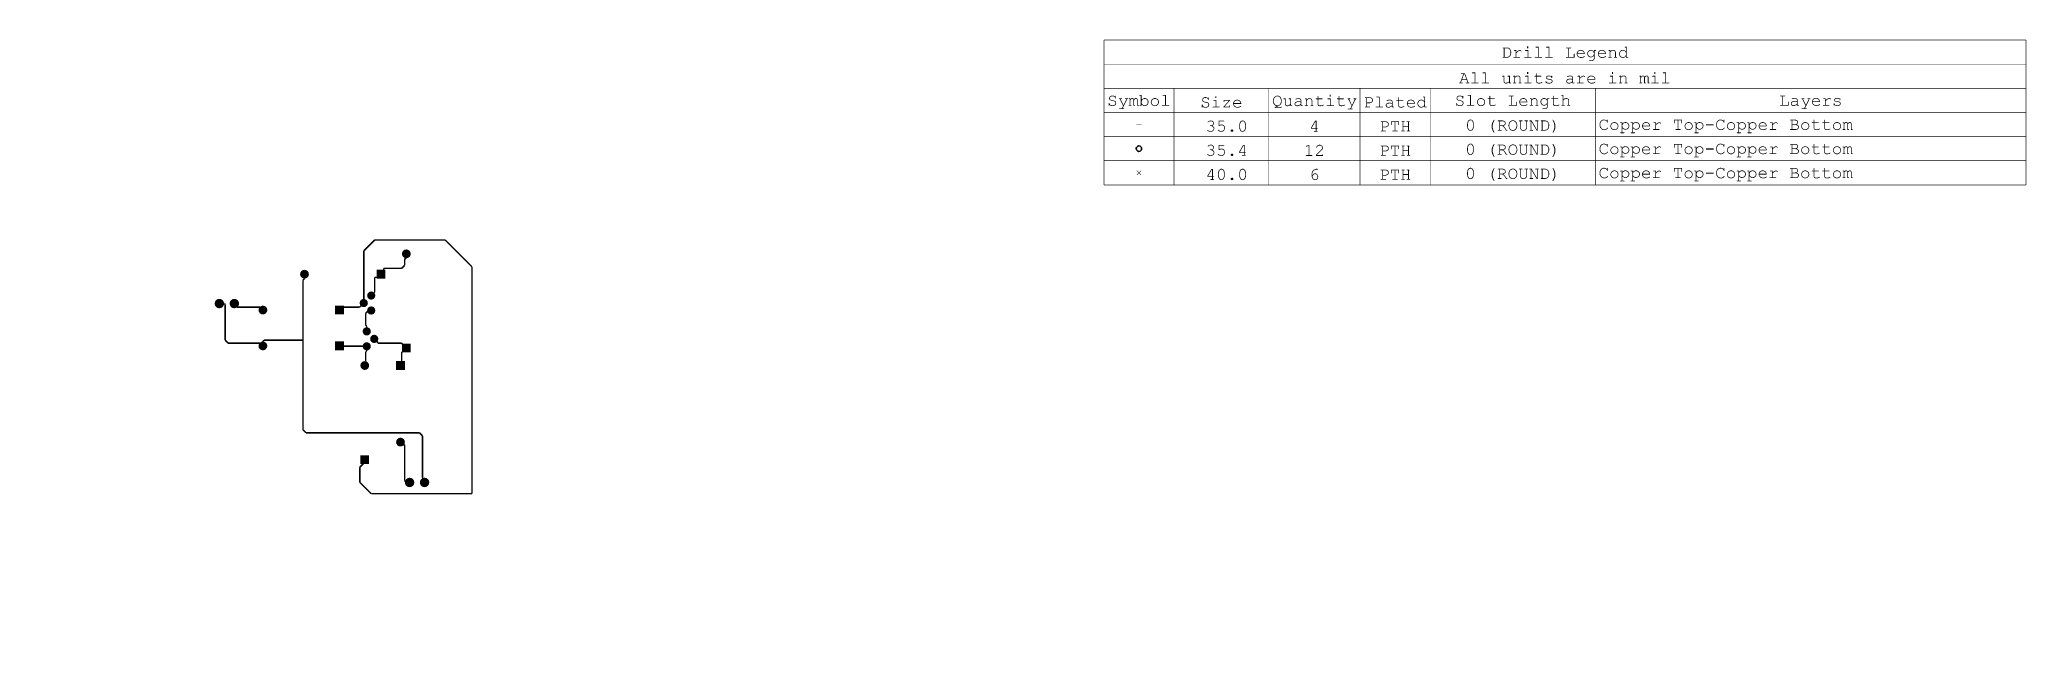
# Model space of a CAD drawing. Extents: x 0 to 13284, y 0 to 3969.
import ezdxf

# ---------------------------------------------------------------- set-up
doc = ezdxf.new("R2010")
doc.units = 0
for name, color, linetype in [('BOARD_OUTLINE', 2, 'CONTINUOUS'), ('COPPER_BOTTOM', 1, 'CONTINUOUS'), ('COPPER_TOP', 3, 'CONTINUOUS'), ('DRILL', 255, 'CONTINUOUS'), ('DRILL_SYMBOLS', 255, 'CONTINUOUS')]:
    doc.layers.add(name, color=color, linetype=linetype)

msp = doc.modelspace()

# ---------------------------------------------------------------- hatches: boundary and pattern name
at = {"layer": 'COPPER_BOTTOM'}
h = msp.add_hatch(color=256, dxfattribs=at)
edge = h.paths.add_edge_path()
edge.add_arc((2451.338583, 2537.119449), 29.527559, 0, 360)
edge = h.paths.add_edge_path()
edge.add_arc((2451.338583, 2537.119449), 17.716535, 0, 360)
h = msp.add_hatch(color=256, dxfattribs=at)
edge = h.paths.add_edge_path()
edge.add_arc((1770.385827, 2400.759724), 29.527559, 0, 360)
edge = h.paths.add_edge_path()
edge.add_arc((1770.385827, 2400.759724), 17.716535, 0, 360)
h = msp.add_hatch(color=256, dxfattribs=at)
edge = h.paths.add_edge_path()
edge.add_arc((2282.19685, 2400.759724), 29.527559, 0, 360)
edge = h.paths.add_edge_path()
edge.add_arc((2282.19685, 2400.759724), 17.716535, 0, 360)
h = msp.add_hatch(color=256, dxfattribs=at)
edge = h.paths.add_edge_path()
edge.add_arc((2216.724409, 2258.170551), 27.5, 0, 360)
edge = h.paths.add_edge_path()
edge.add_arc((2216.724409, 2258.170551), 20, 0, 360)
h = msp.add_hatch(color=256, dxfattribs=at)
edge = h.paths.add_edge_path()
edge.add_arc((1201.193819, 2204.50126), 31.67, 0, 360)
edge = h.paths.add_edge_path()
edge.add_arc((1201.193819, 2204.50126), 17.5, 0, 360)
h = msp.add_hatch(color=256, dxfattribs=at)
edge = h.paths.add_edge_path()
edge.add_arc((1301.193819, 2204.50126), 31.67, 0, 360)
edge = h.paths.add_edge_path()
edge.add_arc((1301.193819, 2204.50126), 17.5, 0, 360)
h = msp.add_hatch(color=256, dxfattribs=at)
edge = h.paths.add_edge_path()
edge.add_arc((1492.385827, 2161.09311), 29.527559, 0, 360)
edge = h.paths.add_edge_path()
edge.add_arc((1492.385827, 2161.09311), 17.716535, 0, 360)
h = msp.add_hatch(color=256, dxfattribs=at)
edge = h.paths.add_edge_path()
edge.add_arc((2004.19685, 2161.09311), 29.527559, 0, 360)
edge = h.paths.add_edge_path()
edge.add_arc((2004.19685, 2161.09311), 17.716535, 0, 360)
h = msp.add_hatch(color=256, dxfattribs=at)
edge = h.paths.add_edge_path()
edge.add_arc((2166.724409, 2208.170551), 27.5, 0, 360)
edge = h.paths.add_edge_path()
edge.add_arc((2166.724409, 2208.170551), 20, 0, 360)
h = msp.add_hatch(color=256, dxfattribs=at)
edge = h.paths.add_edge_path()
edge.add_arc((2216.724409, 2158.170551), 27.5, 0, 360)
edge = h.paths.add_edge_path()
edge.add_arc((2216.724409, 2158.170551), 20, 0, 360)
h = msp.add_hatch(color=256, dxfattribs=at)
edge = h.paths.add_edge_path()
edge.add_arc((2186.724409, 2018.503937), 27.5, 0, 360)
edge = h.paths.add_edge_path()
edge.add_arc((2186.724409, 2018.503937), 20, 0, 360)
h = msp.add_hatch(color=256, dxfattribs=at)
edge = h.paths.add_edge_path()
edge.add_arc((2236.724409, 1968.503937), 27.5, 0, 360)
edge = h.paths.add_edge_path()
edge.add_arc((2236.724409, 1968.503937), 20, 0, 360)
h = msp.add_hatch(color=256, dxfattribs=at)
edge = h.paths.add_edge_path()
edge.add_arc((1492.385827, 1921.426496), 29.527559, 0, 360)
edge = h.paths.add_edge_path()
edge.add_arc((1492.385827, 1921.426496), 17.716535, 0, 360)
h = msp.add_hatch(color=256, dxfattribs=at)
edge = h.paths.add_edge_path()
edge.add_arc((2004.19685, 1921.426496), 29.527559, 0, 360)
edge = h.paths.add_edge_path()
edge.add_arc((2004.19685, 1921.426496), 17.716535, 0, 360)
h = msp.add_hatch(color=256, dxfattribs=at)
edge = h.paths.add_edge_path()
edge.add_arc((2186.724409, 1918.503937), 27.5, 0, 360)
edge = h.paths.add_edge_path()
edge.add_arc((2186.724409, 1918.503937), 20, 0, 360)
h = msp.add_hatch(color=256, dxfattribs=at)
edge = h.paths.add_edge_path()
edge.add_arc((2451.338583, 1907.198189), 29.527559, 0, 360)
edge = h.paths.add_edge_path()
edge.add_arc((2451.338583, 1907.198189), 17.716535, 0, 360)
h = msp.add_hatch(color=256, dxfattribs=at)
edge = h.paths.add_edge_path()
edge.add_arc((2173.338583, 1790.143071), 29.527559, 0, 360)
edge = h.paths.add_edge_path()
edge.add_arc((2173.338583, 1790.143071), 17.716535, 0, 360)
h = msp.add_hatch(color=256, dxfattribs=at)
edge = h.paths.add_edge_path()
edge.add_arc((2412.299213, 1790.143071), 29.527559, 0, 360)
edge = h.paths.add_edge_path()
edge.add_arc((2412.299213, 1790.143071), 17.716535, 0, 360)
h = msp.add_hatch(color=256, dxfattribs=at)
edge = h.paths.add_edge_path()
edge.add_arc((2412.299213, 1278.332047), 29.527559, 0, 360)
edge = h.paths.add_edge_path()
edge.add_arc((2412.299213, 1278.332047), 17.716535, 0, 360)
h = msp.add_hatch(color=256, dxfattribs=at)
edge = h.paths.add_edge_path()
edge.add_arc((2173.338583, 1160.221811), 29.527559, 0, 360)
edge = h.paths.add_edge_path()
edge.add_arc((2173.338583, 1160.221811), 17.716535, 0, 360)
h = msp.add_hatch(color=256, dxfattribs=at)
edge = h.paths.add_edge_path()
edge.add_arc((2473.388858, 1008.304528), 31.67, 0, 360)
edge = h.paths.add_edge_path()
edge.add_arc((2473.388858, 1008.304528), 17.5, 0, 360)
h = msp.add_hatch(color=256, dxfattribs=at)
edge = h.paths.add_edge_path()
edge.add_arc((2573.388858, 1008.304528), 31.67, 0, 360)
edge = h.paths.add_edge_path()
edge.add_arc((2573.388858, 1008.304528), 17.5, 0, 360)
at = {"layer": 'COPPER_TOP'}
h = msp.add_hatch(color=256, dxfattribs=at)
edge = h.paths.add_edge_path()
edge.add_arc((2451.338583, 2537.119449), 29.527559, 0, 360)
edge = h.paths.add_edge_path()
edge.add_arc((2451.338583, 2537.119449), 17.716535, 0, 360)
h = msp.add_hatch(color=256, dxfattribs=at)
edge = h.paths.add_edge_path()
edge.add_arc((1770.385827, 2400.759724), 29.527559, 0, 360)
edge = h.paths.add_edge_path()
edge.add_arc((1770.385827, 2400.759724), 17.716535, 0, 360)
h = msp.add_hatch(color=256, dxfattribs=at)
h.paths.add_polyline_path([(2252.669291, 2371.232165), (2252.669291, 2430.287283), (2311.724409, 2430.287283), (2311.724409, 2371.232165)])
edge = h.paths.add_edge_path()
edge.add_arc((2282.19685, 2400.759724), 17.716535, 0, 360)
h = msp.add_hatch(color=256, dxfattribs=at)
edge = h.paths.add_edge_path()
edge.add_arc((2216.724409, 2258.170551), 27.5, 0, 360)
edge = h.paths.add_edge_path()
edge.add_arc((2216.724409, 2258.170551), 20, 0, 360)
h = msp.add_hatch(color=256, dxfattribs=at)
edge = h.paths.add_edge_path()
edge.add_arc((1201.193819, 2204.50126), 31.67, 0, 360)
edge = h.paths.add_edge_path()
edge.add_arc((1201.193819, 2204.50126), 17.5, 0, 360)
h = msp.add_hatch(color=256, dxfattribs=at)
edge = h.paths.add_edge_path()
edge.add_arc((1301.193819, 2204.50126), 31.67, 0, 360)
edge = h.paths.add_edge_path()
edge.add_arc((1301.193819, 2204.50126), 17.5, 0, 360)
h = msp.add_hatch(color=256, dxfattribs=at)
edge = h.paths.add_edge_path()
edge.add_arc((1492.385827, 2161.09311), 29.527559, 0, 360)
edge = h.paths.add_edge_path()
edge.add_arc((1492.385827, 2161.09311), 17.716535, 0, 360)
h = msp.add_hatch(color=256, dxfattribs=at)
h.paths.add_polyline_path([(1974.669291, 2131.565551), (1974.669291, 2190.620669), (2033.724409, 2190.620669), (2033.724409, 2131.565551)])
edge = h.paths.add_edge_path()
edge.add_arc((2004.19685, 2161.09311), 17.716535, 0, 360)
h = msp.add_hatch(color=256, dxfattribs=at)
edge = h.paths.add_edge_path()
edge.add_arc((2166.724409, 2208.170551), 27.5, 0, 360)
edge = h.paths.add_edge_path()
edge.add_arc((2166.724409, 2208.170551), 20, 0, 360)
h = msp.add_hatch(color=256, dxfattribs=at)
edge = h.paths.add_edge_path()
edge.add_arc((2216.724409, 2158.170551), 27.5, 0, 360)
edge = h.paths.add_edge_path()
edge.add_arc((2216.724409, 2158.170551), 20, 0, 360)
h = msp.add_hatch(color=256, dxfattribs=at)
edge = h.paths.add_edge_path()
edge.add_arc((2186.724409, 2018.503937), 27.5, 0, 360)
edge = h.paths.add_edge_path()
edge.add_arc((2186.724409, 2018.503937), 20, 0, 360)
h = msp.add_hatch(color=256, dxfattribs=at)
edge = h.paths.add_edge_path()
edge.add_arc((2236.724409, 1968.503937), 27.5, 0, 360)
edge = h.paths.add_edge_path()
edge.add_arc((2236.724409, 1968.503937), 20, 0, 360)
h = msp.add_hatch(color=256, dxfattribs=at)
edge = h.paths.add_edge_path()
edge.add_arc((1492.385827, 1921.426496), 29.527559, 0, 360)
edge = h.paths.add_edge_path()
edge.add_arc((1492.385827, 1921.426496), 17.716535, 0, 360)
h = msp.add_hatch(color=256, dxfattribs=at)
h.paths.add_polyline_path([(1974.669291, 1891.898937), (1974.669291, 1950.954055), (2033.724409, 1950.954055), (2033.724409, 1891.898937)])
edge = h.paths.add_edge_path()
edge.add_arc((2004.19685, 1921.426496), 17.716535, 0, 360)
h = msp.add_hatch(color=256, dxfattribs=at)
edge = h.paths.add_edge_path()
edge.add_arc((2186.724409, 1918.503937), 27.5, 0, 360)
edge = h.paths.add_edge_path()
edge.add_arc((2186.724409, 1918.503937), 20, 0, 360)
h = msp.add_hatch(color=256, dxfattribs=at)
h.paths.add_polyline_path([(2480.866142, 1877.67063), (2421.811024, 1877.67063), (2421.811024, 1936.725748), (2480.866142, 1936.725748)])
edge = h.paths.add_edge_path()
edge.add_arc((2451.338583, 1907.198189), 17.716535, 0, 360)
h = msp.add_hatch(color=256, dxfattribs=at)
edge = h.paths.add_edge_path()
edge.add_arc((2173.338583, 1790.143071), 29.527559, 0, 360)
edge = h.paths.add_edge_path()
edge.add_arc((2173.338583, 1790.143071), 17.716535, 0, 360)
h = msp.add_hatch(color=256, dxfattribs=at)
h.paths.add_polyline_path([(2382.771654, 1819.67063), (2441.826772, 1819.67063), (2441.826772, 1760.615512), (2382.771654, 1760.615512)])
edge = h.paths.add_edge_path()
edge.add_arc((2412.299213, 1790.143071), 17.716535, 0, 360)
h = msp.add_hatch(color=256, dxfattribs=at)
edge = h.paths.add_edge_path()
edge.add_arc((2412.299213, 1278.332047), 29.527559, 0, 360)
edge = h.paths.add_edge_path()
edge.add_arc((2412.299213, 1278.332047), 17.716535, 0, 360)
h = msp.add_hatch(color=256, dxfattribs=at)
h.paths.add_polyline_path([(2202.866142, 1130.694252), (2143.811024, 1130.694252), (2143.811024, 1189.74937), (2202.866142, 1189.74937)])
edge = h.paths.add_edge_path()
edge.add_arc((2173.338583, 1160.221811), 17.716535, 0, 360)
h = msp.add_hatch(color=256, dxfattribs=at)
edge = h.paths.add_edge_path()
edge.add_arc((2473.388858, 1008.304528), 31.67, 0, 360)
edge = h.paths.add_edge_path()
edge.add_arc((2473.388858, 1008.304528), 17.5, 0, 360)
h = msp.add_hatch(color=256, dxfattribs=at)
edge = h.paths.add_edge_path()
edge.add_arc((2573.388858, 1008.304528), 31.67, 0, 360)
edge = h.paths.add_edge_path()
edge.add_arc((2573.388858, 1008.304528), 17.5, 0, 360)
at = {"layer": 'DRILL'}
h = msp.add_hatch(color=255, dxfattribs=at)
edge = h.paths.add_edge_path()
edge.add_arc((2451.338583, 2537.119449), 17.716535, 0, 360)
h = msp.add_hatch(color=255, dxfattribs=at)
edge = h.paths.add_edge_path()
edge.add_arc((1770.385827, 2400.759724), 17.716535, 0, 360)
h = msp.add_hatch(color=255, dxfattribs=at)
edge = h.paths.add_edge_path()
edge.add_arc((2282.19685, 2400.759724), 17.716535, 0, 360)
h = msp.add_hatch(color=255, dxfattribs=at)
edge = h.paths.add_edge_path()
edge.add_arc((2216.724409, 2258.170551), 20, 0, 360)
h = msp.add_hatch(color=255, dxfattribs=at)
edge = h.paths.add_edge_path()
edge.add_arc((1201.193819, 2204.50126), 17.5, 0, 360)
h = msp.add_hatch(color=255, dxfattribs=at)
edge = h.paths.add_edge_path()
edge.add_arc((1301.193819, 2204.50126), 17.5, 0, 360)
h = msp.add_hatch(color=255, dxfattribs=at)
edge = h.paths.add_edge_path()
edge.add_arc((1492.385827, 2161.09311), 17.716535, 0, 360)
h = msp.add_hatch(color=255, dxfattribs=at)
edge = h.paths.add_edge_path()
edge.add_arc((2004.19685, 2161.09311), 17.716535, 0, 360)
h = msp.add_hatch(color=255, dxfattribs=at)
edge = h.paths.add_edge_path()
edge.add_arc((2166.724409, 2208.170551), 20, 0, 360)
h = msp.add_hatch(color=255, dxfattribs=at)
edge = h.paths.add_edge_path()
edge.add_arc((2216.724409, 2158.170551), 20, 0, 360)
h = msp.add_hatch(color=255, dxfattribs=at)
edge = h.paths.add_edge_path()
edge.add_arc((2186.724409, 2018.503937), 20, 0, 360)
h = msp.add_hatch(color=255, dxfattribs=at)
edge = h.paths.add_edge_path()
edge.add_arc((1492.385827, 1921.426496), 17.716535, 0, 360)
h = msp.add_hatch(color=255, dxfattribs=at)
edge = h.paths.add_edge_path()
edge.add_arc((2004.19685, 1921.426496), 17.716535, 0, 360)
h = msp.add_hatch(color=255, dxfattribs=at)
edge = h.paths.add_edge_path()
edge.add_arc((2186.724409, 1918.503937), 20, 0, 360)
h = msp.add_hatch(color=255, dxfattribs=at)
edge = h.paths.add_edge_path()
edge.add_arc((2236.724409, 1968.503937), 20, 0, 360)
h = msp.add_hatch(color=255, dxfattribs=at)
edge = h.paths.add_edge_path()
edge.add_arc((2451.338583, 1907.198189), 17.716535, 0, 360)
h = msp.add_hatch(color=255, dxfattribs=at)
edge = h.paths.add_edge_path()
edge.add_arc((2173.338583, 1790.143071), 17.716535, 0, 360)
h = msp.add_hatch(color=255, dxfattribs=at)
edge = h.paths.add_edge_path()
edge.add_arc((2412.299213, 1790.143071), 17.716535, 0, 360)
h = msp.add_hatch(color=255, dxfattribs=at)
edge = h.paths.add_edge_path()
edge.add_arc((2412.299213, 1278.332047), 17.716535, 0, 360)
h = msp.add_hatch(color=255, dxfattribs=at)
edge = h.paths.add_edge_path()
edge.add_arc((2173.338583, 1160.221811), 17.716535, 0, 360)
h = msp.add_hatch(color=255, dxfattribs=at)
edge = h.paths.add_edge_path()
edge.add_arc((2473.388858, 1008.304528), 17.5, 0, 360)
h = msp.add_hatch(color=255, dxfattribs=at)
edge = h.paths.add_edge_path()
edge.add_arc((2573.388858, 1008.304528), 17.5, 0, 360)
at = {"layer": 'DRILL_SYMBOLS'}
for points in [[(9790.261772, 3853.80378), (9812.695787, 3853.80378), (9815.703701, 3854.05252), (9821.427559, 3856.042165), (9824.143504, 3857.78311), (9828.814843, 3862.158898), (9832.159764, 3867.327638), (9834.171024, 3872.85685), (9834.841457, 3878.313976), (9834.841457, 3887.079961), (9834.481024, 3891.333189), (9833.399685, 3895.09626), (9830.890984, 3900.099213), (9827.517244, 3904.842638), (9824.950866, 3907.272047), (9821.404134, 3909.485157), (9817.208543, 3911.063898), (9812.695787, 3911.590157), (9795.106142, 3911.590157), (9795.106142, 3853.80378), (9790.261772, 3853.80378), (9790.261772, 3911.590157), (9786.167126, 3911.590157), (9784.682087, 3911.755945), (9783.687283, 3912.253386), (9783.125, 3913.024724), (9782.937559, 3914.012323), (9783.125, 3914.999961), (9783.687283, 3915.771299), (9784.682087, 3916.268701), (9786.167126, 3916.434528), (9812.234409, 3916.434528), (9818.080827, 3915.800118), (9823.39378, 3913.897008), (9827.841654, 3911.186457), (9831.092835, 3908.129882), (9835.100984, 3902.492559), (9838.013386, 3896.538031), (9839.267717, 3891.693661), (9839.685827, 3886.04189), (9839.685827, 3879.352047), (9838.864016, 3872.027835), (9836.398583, 3864.934291), (9834.481024, 3861.556929), (9829.002283, 3855.472638), (9825.441102, 3852.765709), (9822.474646, 3851.100472), (9815.871299, 3849.197323), (9812.234409, 3848.959449), (9786.167126, 3848.959449), (9784.682087, 3849.132441), (9783.687283, 3849.651496), (9783.125, 3850.430039), (9782.937559, 3851.381614), (9783.125, 3852.369213), (9783.687283, 3853.140591), (9784.682087, 3853.637992), (9786.167126, 3853.80378)], [(9874.346102, 3898.90252), (9874.346102, 3886.67626), (9882.614685, 3893.690512), (9888.504331, 3897.662598), (9893.024291, 3899.500866), (9897.183819, 3900.113622), (9901.357756, 3899.385512), (9905.228937, 3897.20122), (9908.01878, 3894.642087), (9908.948701, 3892.789409), (9908.768504, 3891.787362), (9908.227835, 3890.972756), (9907.413228, 3890.432087), (9906.411181, 3890.25189), (9905.877717, 3890.302323), (9905.430787, 3890.45374), (9904.854094, 3890.879055), (9903.931339, 3891.751339), (9902.042598, 3893.452598), (9900.413425, 3894.519528), (9898.928386, 3895.081811), (9897.472205, 3895.269252), (9893.975866, 3894.634882), (9889.830787, 3892.731732), (9883.724843, 3888.36315), (9874.346102, 3880.33248), (9874.346102, 3853.80378), (9895.799724, 3853.80378), (9897.327992, 3853.637992), (9898.337244, 3853.140591), (9898.899528, 3852.369213), (9899.086969, 3851.381614), (9898.899528, 3850.430039), (9898.337244, 3849.651496), (9897.327992, 3849.132441), (9895.799724, 3848.959449), (9857.794528, 3848.959449), (9856.309488, 3849.125236), (9855.314685, 3849.622638), (9854.752362, 3850.379567), (9854.564961, 3851.323937), (9854.745157, 3852.225039), (9855.285827, 3852.967559), (9856.273465, 3853.464961), (9857.794528, 3853.630787), (9869.501732, 3853.630787), (9869.501732, 3894.000472), (9860.562756, 3894.000472), (9859.077717, 3894.173504), (9858.082874, 3894.692559), (9857.520591, 3895.485512), (9857.33315, 3896.480354), (9857.513386, 3897.431929), (9858.054055, 3898.210472), (9859.041654, 3898.729528), (9860.562756, 3898.90252)], [(9953.586063, 3898.90252), (9953.586063, 3853.80378), (9972.61752, 3853.80378), (9974.145787, 3853.637992), (9975.155039, 3853.140591), (9975.717323, 3852.369213), (9975.904764, 3851.381614), (9975.717323, 3850.430039), (9975.155039, 3849.651496), (9974.145787, 3849.132441), (9972.61752, 3848.959449), (9929.710276, 3848.959449), (9928.225236, 3849.132441), (9927.230433, 3849.651496), (9926.66815, 3850.430039), (9926.480709, 3851.381614), (9926.66815, 3852.369213), (9927.230433, 3853.140591), (9928.225236, 3853.637992), (9929.710276, 3853.80378), (9948.741732, 3853.80378), (9948.741732, 3894.000472), (9934.612323, 3894.000472), (9933.120079, 3894.173504), (9932.103622, 3894.692559), (9931.519724, 3895.471102), (9931.325079, 3896.422677), (9931.51252, 3897.41748), (9932.074803, 3898.210472), (9933.084055, 3898.729528), (9934.612323, 3898.90252)], [(9953.413071, 3923.75874), (9953.413071, 3911.244134), (9946.26185, 3911.244134), (9946.26185, 3923.75874)], [(10024.348425, 3921.336535), (10024.348425, 3853.80378), (10043.379843, 3853.80378), (10044.90815, 3853.637992), (10045.917362, 3853.140591), (10046.479685, 3852.369213), (10046.667087, 3851.381614), (10046.479685, 3850.430039), (10045.917362, 3849.651496), (10044.90815, 3849.132441), (10043.379843, 3848.959449), (10000.472598, 3848.959449), (9998.987598, 3849.132441), (9997.992756, 3849.651496), (9997.430472, 3850.430039), (9997.243031, 3851.381614), (9997.430472, 3852.369213), (9997.992756, 3853.140591), (9998.987598, 3853.637992), (10000.472598, 3853.80378), (10019.504055, 3853.80378), (10019.504055, 3916.434528), (10005.547677, 3916.434528), (10004.055433, 3916.60752), (10003.038976, 3917.126575), (10002.455039, 3917.919528), (10002.260433, 3918.91437), (10002.447835, 3919.865945), (10003.010157, 3920.644488), (10004.01937, 3921.163543), (10005.547677, 3921.336535)], [(10095.226102, 3921.336535), (10095.226102, 3853.80378), (10114.25752, 3853.80378), (10115.785827, 3853.637992), (10116.795039, 3853.140591), (10117.357362, 3852.369213), (10117.544764, 3851.381614), (10117.357362, 3850.430039), (10116.795039, 3849.651496), (10115.785827, 3849.132441), (10114.25752, 3848.959449), (10071.350276, 3848.959449), (10069.865276, 3849.132441), (10068.870433, 3849.651496), (10068.30815, 3850.430039), (10068.120709, 3851.381614), (10068.30815, 3852.369213), (10068.870433, 3853.140591), (10069.865276, 3853.637992), (10071.350276, 3853.80378), (10090.381732, 3853.80378), (10090.381732, 3916.434528), (10076.425354, 3916.434528), (10074.93311, 3916.60752), (10073.916654, 3917.126575), (10073.332717, 3917.919528), (10073.13811, 3918.91437), (10073.325512, 3919.865945), (10073.887835, 3920.644488), (10074.897047, 3921.163543), (10076.425354, 3921.336535)], [(10226.139291, 3911.590157), (10226.139291, 3853.80378), (10258.319724, 3853.80378), (10258.319724, 3873.065906), (10258.492717, 3874.550945), (10259.011772, 3875.545748), (10259.804764, 3876.108071), (10260.799567, 3876.295472), (10261.751142, 3876.115276), (10262.529685, 3875.574606), (10263.04874, 3874.586969), (10263.221772, 3873.065906), (10263.221772, 3848.959449), (10209.703071, 3848.959449), (10208.218031, 3849.132441), (10207.223189, 3849.651496), (10206.660906, 3850.430039), (10206.473465, 3851.381614), (10206.660906, 3852.369213), (10207.223189, 3853.140591), (10208.218031, 3853.637992), (10209.703071, 3853.80378), (10221.237244, 3853.80378), (10221.237244, 3911.590157), (10209.703071, 3911.590157), (10208.218031, 3911.755945), (10207.223189, 3912.253386), (10206.660906, 3913.024724), (10206.473465, 3914.012323), (10206.660906, 3914.999961), (10207.223189, 3915.771299), (10208.218031, 3916.268701), (10209.703071, 3916.434528), (10237.673504, 3916.434528), (10239.158543, 3916.268701), (10240.153346, 3915.771299), (10240.71563, 3914.999961), (10240.903071, 3914.012323), (10240.71563, 3913.024724), (10240.153346, 3912.253386), (10239.158543, 3911.755945), (10237.673504, 3911.590157)], [(10331.619567, 3872.777559), (10282.253189, 3872.777559), (10283.220984, 3868.30626), (10287.157008, 3860.736929), (10290.125276, 3857.638898), (10293.623386, 3855.128425), (10301.798268, 3852.259291), (10306.475, 3851.900669), (10312.025866, 3852.347598), (10317.83622, 3853.688465), (10323.228425, 3855.764606), (10327.524921, 3858.41748), (10328.548583, 3859.06626), (10329.428071, 3859.282559), (10330.29315, 3859.102323), (10331.042874, 3858.561654), (10331.56189, 3857.775866), (10331.734921, 3856.860354), (10331.504252, 3855.89437), (10330.812165, 3854.957205), (10326.969843, 3852.167362), (10320.979291, 3849.564961), (10313.820866, 3847.684134), (10306.475, 3847.057205), (10300.504252, 3847.567165), (10290.109055, 3851.646929), (10285.684606, 3855.216732), (10282.03874, 3859.511417), (10277.872008, 3869.387598), (10277.351142, 3874.969055), (10277.839567, 3880.058504), (10281.746772, 3889.112874), (10285.165591, 3893.077756), (10289.305276, 3896.383031), (10298.979567, 3900.160472), (10304.514213, 3900.632677), (10310.191181, 3900.147874), (10319.966417, 3896.269488), (10324.064685, 3892.875906), (10327.413189, 3888.710984), (10326.717559, 3877.679606), (10325.702874, 3881.500315), (10321.911024, 3888.017126), (10319.133819, 3890.713228), (10315.91685, 3892.908346), (10308.607047, 3895.417047), (10304.514213, 3895.73063), (10300.42315, 3895.42063), (10293.127795, 3892.940787), (10289.923425, 3890.770906), (10287.155236, 3888.092835), (10283.348937, 3881.547165), (10282.310866, 3877.679606), (10326.717559, 3877.679606), (10327.413189, 3888.710984), (10331.19063, 3878.661811)], [(10392.577835, 3890.021181), (10392.577835, 3898.90252), (10403.939016, 3898.90252), (10405.424055, 3898.729528), (10406.418898, 3898.210472), (10406.981181, 3897.41748), (10407.168622, 3896.422677), (10406.981181, 3895.471102), (10406.418898, 3894.692559), (10405.424055, 3894.173504), (10403.939016, 3894.000472), (10397.422205, 3894.000472), (10397.422205, 3845.615394), (10396.90315, 3841.030551), (10395.346063, 3836.964764), (10393.500591, 3834.383976), (10390.732362, 3831.716693), (10387.646969, 3829.395433), (10384.849921, 3827.852756), (10381.750118, 3826.987677), (10377.756378, 3826.699331), (10364.030669, 3826.699331), (10362.545669, 3826.865118), (10361.550827, 3827.36252), (10360.988543, 3828.133898), (10360.801102, 3829.121496), (10360.988543, 3830.116339), (10361.550827, 3830.909291), (10362.545669, 3831.428346), (10364.030669, 3831.601339), (10377.929409, 3831.543701), (10381.987992, 3832.091575), (10385.628465, 3833.735197), (10388.764331, 3836.431299), (10391.309094, 3840.136654), (10392.26063, 3842.890472), (10392.577835, 3846.30748), (10392.577835, 3875.430433), (10392.211969, 3879.532283), (10389.285197, 3886.741142), (10386.724213, 3889.848189), (10383.655039, 3892.421732), (10376.662441, 3895.362953), (10372.739016, 3895.73063), (10368.817362, 3895.361181), (10361.839173, 3892.405512), (10358.782638, 3889.819331), (10356.234291, 3886.703307), (10353.32189, 3879.508858), (10352.957835, 3875.430433), (10353.32189, 3871.326772), (10356.234291, 3864.103465), (10358.782638, 3860.983819), (10361.839173, 3858.397638), (10368.817362, 3855.442008), (10372.739016, 3855.072559), (10376.662441, 3855.442008), (10383.655039, 3858.397638), (10386.724213, 3860.983819), (10389.285197, 3864.103465), (10392.211969, 3871.326772), (10392.577835, 3875.430433), (10392.577835, 3860.839646), (10388.403898, 3856.171929), (10378.369134, 3850.837323), (10372.508307, 3850.170512), (10367.690984, 3850.633701), (10359.083583, 3854.339055), (10355.293543, 3857.58126), (10352.127047, 3861.475827), (10348.508189, 3870.400433), (10348.055827, 3875.430433), (10348.508189, 3880.458622), (10352.127047, 3889.36878), (10355.293543, 3893.250787), (10359.083583, 3896.480354), (10367.690984, 3900.171299), (10372.508307, 3900.632677), (10378.369134, 3899.969449), (10388.403898, 3894.663701)], [(10473.374921, 3872.777559), (10424.008543, 3872.777559), (10424.976339, 3868.30626), (10428.912362, 3860.736929), (10431.88063, 3857.638898), (10435.37874, 3855.128425), (10443.553622, 3852.259291), (10448.230354, 3851.900669), (10453.78122, 3852.347598), (10459.591575, 3853.688465), (10464.98378, 3855.764606), (10469.280276, 3858.41748), (10470.303937, 3859.06626), (10471.183425, 3859.282559), (10472.048504, 3859.102323), (10472.798228, 3858.561654), (10473.317244, 3857.775866), (10473.490276, 3856.860354), (10473.259606, 3855.89437), (10472.56752, 3854.957205), (10468.725197, 3852.167362), (10462.734646, 3849.564961), (10455.57622, 3847.684134), (10448.230354, 3847.057205), (10442.259606, 3847.567165), (10431.864409, 3851.646929), (10427.439961, 3855.216732), (10423.794094, 3859.511417), (10419.627362, 3869.387598), (10419.106496, 3874.969055), (10419.594921, 3880.058504), (10423.502126, 3889.112874), (10426.920945, 3893.077756), (10431.06063, 3896.383031), (10440.734921, 3900.160472), (10446.269567, 3900.632677), (10451.946535, 3900.147874), (10461.721772, 3896.269488), (10465.820039, 3892.875906), (10469.168543, 3888.710984), (10468.472874, 3877.679606), (10467.458228, 3881.500315), (10463.666378, 3888.017126), (10460.889173, 3890.713228), (10457.672205, 3892.908346), (10450.362402, 3895.417047), (10446.269567, 3895.73063), (10442.178504, 3895.42063), (10434.88315, 3892.940787), (10431.67878, 3890.770906), (10428.910591, 3888.092835), (10425.104291, 3881.547165), (10424.06622, 3877.679606), (10468.472874, 3877.679606), (10469.168543, 3888.710984), (10472.945984, 3878.661811)], [(10502.383465, 3898.90252), (10502.383465, 3891.578307), (10507.213386, 3895.918071), (10511.55315, 3898.67185), (10515.907283, 3900.142441), (10520.780512, 3900.632677), (10526.071811, 3900.041535), (10530.872913, 3898.26815), (10533.951102, 3895.968504), (10536.726535, 3892.529882), (10538.694567, 3888.471299), (10539.350551, 3884.311772), (10539.350551, 3853.80378), (10543.445197, 3853.80378), (10544.930236, 3853.637992), (10545.925079, 3853.140591), (10546.487362, 3852.369213), (10546.674803, 3851.381614), (10546.487362, 3850.430039), (10545.925079, 3849.651496), (10544.930236, 3849.132441), (10543.445197, 3848.959449), (10530.469252, 3848.959449), (10528.940945, 3849.132441), (10527.931693, 3849.651496), (10527.369409, 3850.430039), (10527.181969, 3851.381614), (10527.369409, 3852.369213), (10527.931693, 3853.140591), (10528.940945, 3853.637992), (10530.469252, 3853.80378), (10534.50622, 3853.80378), (10534.50622, 3883.50437), (10534.271929, 3885.971614), (10532.397598, 3890.311339), (10530.757598, 3892.183858), (10528.724685, 3893.735551), (10523.707323, 3895.508937), (10520.722835, 3895.73063), (10516.253346, 3895.247638), (10512.418189, 3893.798661), (10508.150551, 3890.432087), (10502.383465, 3884.196417), (10502.383465, 3853.80378), (10507.862205, 3853.80378), (10509.347205, 3853.637992), (10510.342047, 3853.140591), (10510.904331, 3852.369213), (10511.091772, 3851.381614), (10510.904331, 3850.430039), (10510.342047, 3849.651496), (10509.347205, 3849.132441), (10507.862205, 3848.959449), (10492.060354, 3848.959449), (10490.575315, 3849.132441), (10489.580472, 3849.651496), (10489.018189, 3850.430039), (10488.830748, 3851.381614), (10489.018189, 3852.369213), (10489.580472, 3853.140591), (10490.575315, 3853.637992), (10492.060354, 3853.80378), (10497.539094, 3853.80378), (10497.539094, 3894.000472), (10493.444449, 3894.000472), (10491.959409, 3894.173504), (10490.964606, 3894.692559), (10490.402283, 3895.485512), (10490.214882, 3896.480354), (10490.402283, 3897.431929), (10490.964606, 3898.210472), (10491.959409, 3898.729528), (10493.444449, 3898.90252)], [(10612.650433, 3921.336535), (10612.650433, 3853.80378), (10619.109567, 3853.80378), (10620.637874, 3853.637992), (10621.647087, 3853.140591), (10622.209409, 3852.369213), (10622.396811, 3851.381614), (10622.209409, 3850.430039), (10621.647087, 3849.651496), (10620.637874, 3849.132441), (10619.109567, 3848.959449), (10607.748386, 3848.959449), (10607.748386, 3873.81563), (10607.359094, 3878.249094), (10604.244882, 3886.034685), (10601.519921, 3889.386811), (10598.257913, 3892.162244), (10590.847165, 3895.334134), (10586.698465, 3895.73063), (10582.524528, 3895.334134), (10575.084961, 3892.162244), (10571.819331, 3889.386811), (10569.094409, 3886.034685), (10565.980157, 3878.249094), (10565.590866, 3873.81563), (10565.980157, 3869.405591), (10569.094409, 3861.634449), (10571.819331, 3858.273307), (10575.084961, 3855.485276), (10582.524528, 3852.298937), (10586.698465, 3851.900669), (10590.847165, 3852.298937), (10598.257913, 3855.485276), (10601.519921, 3858.273307), (10604.244882, 3861.634449), (10607.359094, 3869.405591), (10607.748386, 3873.81563), (10607.748386, 3858.590472), (10603.253661, 3853.544685), (10592.555669, 3847.778031), (10586.352441, 3847.057205), (10579.914921, 3847.929252), (10573.751339, 3850.545394), (10568.359094, 3854.777008), (10564.23563, 3860.493622), (10561.61878, 3867.053701), (10560.746496, 3873.81563), (10561.61878, 3880.613622), (10564.23563, 3887.166457), (10568.359094, 3892.868701), (10573.751339, 3897.114724), (10579.929331, 3899.753189), (10586.410118, 3900.632677), (10592.501614, 3899.911772), (10603.170748, 3894.144685), (10607.748386, 3889.098465), (10607.748386, 3916.434528), (10601.289252, 3916.434528), (10599.760945, 3916.60752), (10598.751732, 3917.126575), (10598.189409, 3917.919528), (10598.002008, 3918.91437), (10598.189409, 3919.865945), (10598.751732, 3920.644488), (10599.760945, 3921.163543), (10601.289252, 3921.336535)], [(9541.699685, 3699.91252), (9539.854213, 3704.75689), (9526.474567, 3739.993898), (9524.686732, 3739.993898), (9511.710787, 3704.75689), (9539.854213, 3704.75689), (9541.699685, 3699.91252), (9509.865315, 3699.91252), (9503.348465, 3682.20752), (9512.633504, 3682.20752), (9514.118543, 3682.041732), (9515.113346, 3681.544331), (9515.675669, 3680.772953), (9515.863071, 3679.785354), (9515.675669, 3678.83378), (9515.113346, 3678.055236), (9514.118543, 3677.536181), (9512.633504, 3677.363189), (9494.524803, 3677.363189), (9493.039764, 3677.536181), (9492.044961, 3678.055236), (9491.482677, 3678.83378), (9491.295236, 3679.785354), (9491.482677, 3680.772953), (9492.044961, 3681.544331), (9493.039764, 3682.041732), (9494.524803, 3682.20752), (9498.273425, 3682.20752), (9519.66937, 3739.993898), (9505.366969, 3739.993898), (9503.881929, 3740.159685), (9502.887087, 3740.657126), (9502.324803, 3741.428465), (9502.137362, 3742.416063), (9502.324803, 3743.403701), (9502.887087, 3744.175039), (9503.881929, 3744.672441), (9505.366969, 3744.838268), (9529.761811, 3744.838268), (9553.406929, 3682.20752), (9557.155512, 3682.20752), (9558.640551, 3682.041732), (9559.635394, 3681.544331), (9560.197677, 3680.772953), (9560.385118, 3679.785354), (9560.197677, 3678.83378), (9559.635394, 3678.055236), (9558.640551, 3677.536181), (9557.155512, 3677.363189), (9539.104488, 3677.363189), (9537.57622, 3677.536181), (9536.566969, 3678.055236), (9536.004685, 3678.83378), (9535.817244, 3679.785354), (9536.004685, 3680.772953), (9536.566969, 3681.544331), (9537.57622, 3682.041732), (9539.104488, 3682.20752), (9548.33185, 3682.20752)], [(9599.082362, 3749.740276), (9599.082362, 3682.20752), (9618.11378, 3682.20752), (9619.642087, 3682.041732), (9620.651299, 3681.544331), (9621.213622, 3680.772953), (9621.401024, 3679.785354), (9621.213622, 3678.83378), (9620.651299, 3678.055236), (9619.642087, 3677.536181), (9618.11378, 3677.363189), (9575.206575, 3677.363189), (9573.721535, 3677.536181), (9572.726693, 3678.055236), (9572.164409, 3678.83378), (9571.976969, 3679.785354), (9572.164409, 3680.772953), (9572.726693, 3681.544331), (9573.721535, 3682.041732), (9575.206575, 3682.20752), (9594.237992, 3682.20752), (9594.237992, 3744.838268), (9580.281614, 3744.838268), (9578.78937, 3745.01126), (9577.772913, 3745.530315), (9577.189016, 3746.323268), (9576.99437, 3747.31811), (9577.181772, 3748.269685), (9577.744094, 3749.048228), (9578.753307, 3749.567283), (9580.281614, 3749.740276)], [(9669.960039, 3749.740276), (9669.960039, 3682.20752), (9688.991457, 3682.20752), (9690.519764, 3682.041732), (9691.528976, 3681.544331), (9692.091299, 3680.772953), (9692.278701, 3679.785354), (9692.091299, 3678.83378), (9691.528976, 3678.055236), (9690.519764, 3677.536181), (9688.991457, 3677.363189), (9646.084213, 3677.363189), (9644.599213, 3677.536181), (9643.60437, 3678.055236), (9643.042087, 3678.83378), (9642.854646, 3679.785354), (9643.042087, 3680.772953), (9643.60437, 3681.544331), (9644.599213, 3682.041732), (9646.084213, 3682.20752), (9665.115669, 3682.20752), (9665.115669, 3744.838268), (9651.159291, 3744.838268), (9649.667047, 3745.01126), (9648.650591, 3745.530315), (9648.066654, 3746.323268), (9647.872047, 3747.31811), (9648.059449, 3748.269685), (9648.621772, 3749.048228), (9649.630984, 3749.567283), (9651.159291, 3749.740276)], [(9825.844764, 3677.363189), (9825.844764, 3684.456693), (9820.784134, 3680.521063), (9810.057323, 3676.02315), (9804.391181, 3675.460945), (9801.057047, 3675.702362), (9795.664803, 3677.633898), (9793.606693, 3679.323976), (9791.51252, 3681.966024), (9789.119173, 3687.877323), (9788.82, 3691.146535), (9788.82, 3722.404213), (9782.30315, 3722.404213), (9780.81815, 3722.577244), (9779.823307, 3723.096299), (9779.261024, 3723.889252), (9779.073583, 3724.884094), (9779.261024, 3725.835669), (9779.823307, 3726.614213), (9780.81815, 3727.133268), (9782.30315, 3727.30626), (9793.66437, 3727.30626), (9793.66437, 3691.146535), (9794.414094, 3686.83563), (9796.663268, 3683.360945), (9800.037008, 3681.068543), (9804.160472, 3680.304409), (9809.949213, 3680.982008), (9820.791378, 3686.40311), (9825.844764, 3691.146535), (9825.844764, 3722.404213), (9816.905787, 3722.404213), (9815.420748, 3722.577244), (9814.425906, 3723.096299), (9813.863622, 3723.889252), (9813.676181, 3724.884094), (9813.863622, 3725.835669), (9814.425906, 3726.614213), (9815.420748, 3727.133268), (9816.905787, 3727.30626), (9830.689134, 3727.30626), (9830.689134, 3682.20752), (9834.78378, 3682.20752), (9836.268819, 3682.041732), (9837.263661, 3681.544331), (9837.825945, 3680.772953), (9838.013346, 3679.785354), (9837.825945, 3678.83378), (9837.263661, 3678.055236), (9836.268819, 3677.536181), (9834.78378, 3677.363189)], [(9864.48437, 3727.30626), (9864.48437, 3719.982047), (9869.314291, 3724.321811), (9873.654055, 3727.075591), (9878.008228, 3728.546181), (9882.881417, 3729.036417), (9888.172717, 3728.445276), (9892.973858, 3726.67189), (9896.052047, 3724.372244), (9898.827441, 3720.933622), (9900.795472, 3716.875039), (9901.451496, 3712.715512), (9901.451496, 3682.20752), (9905.546142, 3682.20752), (9907.031142, 3682.041732), (9908.025984, 3681.544331), (9908.588268, 3680.772953), (9908.775709, 3679.785354), (9908.588268, 3678.83378), (9908.025984, 3678.055236), (9907.031142, 3677.536181), (9905.546142, 3677.363189), (9892.570157, 3677.363189), (9891.04185, 3677.536181), (9890.032638, 3678.055236), (9889.470315, 3678.83378), (9889.282913, 3679.785354), (9889.470315, 3680.772953), (9890.032638, 3681.544331), (9891.04185, 3682.041732), (9892.570157, 3682.20752), (9896.607126, 3682.20752), (9896.607126, 3711.90811), (9896.372835, 3714.375354), (9894.498504, 3718.715079), (9892.858504, 3720.587598), (9890.825591, 3722.139291), (9885.808228, 3723.912677), (9882.82374, 3724.13437), (9878.354252, 3723.651378), (9874.519134, 3722.202402), (9870.251457, 3718.835827), (9864.48437, 3712.600157), (9864.48437, 3682.20752), (9869.96311, 3682.20752), (9871.44815, 3682.041732), (9872.442953, 3681.544331), (9873.005236, 3680.772953), (9873.192677, 3679.785354), (9873.005236, 3678.83378), (9872.442953, 3678.055236), (9871.44815, 3677.536181), (9869.96311, 3677.363189), (9854.16126, 3677.363189), (9852.67622, 3677.536181), (9851.681378, 3678.055236), (9851.119094, 3678.83378), (9850.931654, 3679.785354), (9851.119094, 3680.772953), (9851.681378, 3681.544331), (9852.67622, 3682.041732), (9854.16126, 3682.20752), (9859.64, 3682.20752), (9859.64, 3722.404213), (9855.545354, 3722.404213), (9854.060315, 3722.577244), (9853.065512, 3723.096299), (9852.503189, 3723.889252), (9852.315787, 3724.884094), (9852.503189, 3725.835669), (9853.065512, 3726.614213), (9854.060315, 3727.133268), (9855.545354, 3727.30626)], [(9953.586063, 3727.30626), (9953.586063, 3682.20752), (9972.61752, 3682.20752), (9974.145787, 3682.041732), (9975.155039, 3681.544331), (9975.717323, 3680.772953), (9975.904764, 3679.785354), (9975.717323, 3678.83378), (9975.155039, 3678.055236), (9974.145787, 3677.536181), (9972.61752, 3677.363189), (9929.710276, 3677.363189), (9928.225236, 3677.536181), (9927.230433, 3678.055236), (9926.66815, 3678.83378), (9926.480709, 3679.785354), (9926.66815, 3680.772953), (9927.230433, 3681.544331), (9928.225236, 3682.041732), (9929.710276, 3682.20752), (9948.741693, 3682.20752), (9948.741693, 3722.404213), (9934.612323, 3722.404213), (9933.120079, 3722.577244), (9932.103622, 3723.096299), (9931.519724, 3723.874843), (9931.325079, 3724.826417), (9931.51248, 3725.82122), (9932.074803, 3726.614213), (9933.084016, 3727.133268), (9934.612323, 3727.30626)], [(9953.413071, 3752.16248), (9953.413071, 3739.647874), (9946.26185, 3739.647874), (9946.26185, 3752.16248)], [(10011.949134, 3727.30626), (10038.247126, 3727.30626), (10039.732165, 3727.133268), (10040.726969, 3726.614213), (10041.289252, 3725.82122), (10041.476693, 3724.826417), (10041.289252, 3723.874843), (10040.726969, 3723.096299), (10039.732165, 3722.577244), (10038.247126, 3722.404213), (10011.949134, 3722.404213), (10011.949134, 3690.166142), (10012.792598, 3686.302165), (10015.322913, 3683.130276), (10019.482402, 3681.010866), (10025.213465, 3680.304409), (10030.317362, 3680.672047), (10035.824961, 3681.775), (10040.9, 3683.339331), (10044.70626, 3685.091102), (10045.75878, 3685.653386), (10046.609409, 3685.840827), (10047.474488, 3685.660591), (10048.224213, 3685.119921), (10048.743268, 3684.334134), (10048.91626, 3683.418622), (10048.728819, 3682.582402), (10048.166535, 3681.803819), (10045.00185, 3679.821378), (10039.198701, 3677.680354), (10032.227717, 3676.015787), (10025.559488, 3675.460945), (10021.536929, 3675.709567), (10014.789449, 3677.69878), (10012.064488, 3679.439331), (10009.86937, 3681.602008), (10007.360709, 3686.965394), (10007.047126, 3690.166142), (10007.047126, 3722.404213), (9998.10811, 3722.404213), (9996.623071, 3722.577244), (9995.628228, 3723.096299), (9995.065945, 3723.889252), (9994.878504, 3724.884094), (9995.065945, 3725.835669), (9995.628228, 3726.614213), (9996.623071, 3727.133268), (9998.10811, 3727.30626), (10007.047126, 3727.30626), (10007.047126, 3741.608661), (10007.220118, 3743.093701), (10007.739173, 3744.088543), (10008.517717, 3744.650827), (10009.469291, 3744.838268), (10010.464094, 3744.650827), (10011.257087, 3744.088543), (10011.776142, 3743.093701), (10011.949134, 3741.608661)], [(10108.77878, 3724.13437), (10108.951772, 3725.576142), (10109.470827, 3726.556535), (10110.24937, 3727.118819), (10111.200945, 3727.30626), (10112.195787, 3727.118819), (10112.98874, 3726.556535), (10113.507795, 3725.547283), (10113.680827, 3724.019016), (10113.680827, 3715.714409), (10113.507795, 3714.22937), (10112.98874, 3713.234528), (10112.195787, 3712.672244), (10111.200945, 3712.484803), (10110.299843, 3712.643425), (10109.557323, 3713.119213), (10109.031102, 3713.955433), (10108.77878, 3715.195354), (10107.71185, 3718.352835), (10105.203189, 3720.904803), (10099.71, 3723.326969), (10092.688543, 3724.13437), (10088.849843, 3723.928898), (10082.534843, 3722.285276), (10080.058622, 3720.847126), (10077.506654, 3718.223071), (10076.656024, 3715.310709), (10076.908346, 3713.652638), (10078.926811, 3710.769094), (10080.692992, 3709.543583), (10084.701142, 3708.11622), (10091.189134, 3707.06374), (10099.738858, 3705.895906), (10105.203189, 3704.583898), (10110.083583, 3702.176142), (10113.536614, 3698.989803), (10115.591181, 3695.27), (10116.276024, 3691.26189), (10115.904764, 3688.261181), (10112.934685, 3682.768031), (10110.335906, 3680.275551), (10107.019803, 3678.169173), (10098.311496, 3675.76185), (10092.919252, 3675.460945), (10087.440512, 3675.824921), (10078.040118, 3678.73685), (10074.118504, 3681.284803), (10074.060827, 3679.67), (10073.887795, 3678.747283), (10073.563425, 3678.213819), (10073.051575, 3677.76685), (10072.41, 3677.464094), (10071.696299, 3677.363189), (10070.744724, 3677.550591), (10069.966181, 3678.112874), (10069.447126, 3679.107717), (10069.274134, 3680.592756), (10069.274134, 3690.569843), (10069.439921, 3692.054843), (10069.937362, 3693.049685), (10070.708701, 3693.611969), (10071.696299, 3693.799409), (10072.655079, 3693.619173), (10073.455276, 3693.078504), (10073.995945, 3692.235079), (10074.176181, 3691.146535), (10074.507756, 3688.709961), (10075.502598, 3686.705866), (10078.119409, 3684.175551), (10081.932913, 3682.121024), (10086.842165, 3680.758543), (10092.74622, 3680.304409), (10097.17248, 3680.524252), (10104.208346, 3682.283228), (10106.817953, 3683.822323), (10108.836457, 3685.606535), (10111.143268, 3689.326299), (10111.431654, 3691.26189), (10111.139685, 3693.399331), (10108.804016, 3697.00374), (10106.760276, 3698.470748), (10100.957126, 3700.734331), (10093.005748, 3702.104016), (10085.25622, 3703.170945), (10080.058622, 3704.52622), (10076.569528, 3706.400512), (10073.945472, 3709.024567), (10072.30185, 3712.13878), (10071.753976, 3715.483701), (10072.136063, 3718.437559), (10075.192598, 3723.382835), (10077.867126, 3725.374291), (10081.071457, 3726.976457), (10088.36685, 3728.80752), (10092.457874, 3729.036417), (10097.240984, 3728.730039), (10105.401417, 3726.279016)], [(10248.457953, 3677.363189), (10248.457953, 3684.341378), (10243.090945, 3680.456181), (10231.81626, 3676.015945), (10225.908622, 3675.460945), (10221.792323, 3675.736614), (10214.987165, 3677.942087), (10212.298228, 3679.87185), (10210.153622, 3682.202126), (10207.702598, 3687.60878), (10207.39622, 3690.685157), (10207.799921, 3694.091378), (10211.029488, 3700.233346), (10213.855354, 3702.969094), (10217.456181, 3705.265118), (10226.885394, 3707.889173), (10232.71378, 3708.217165), (10236.202874, 3708.109016), (10239.980315, 3707.784646), (10244.060551, 3707.229528), (10248.457953, 3706.42937), (10248.457953, 3714.272638), (10247.535236, 3717.992402), (10244.767008, 3721.19315), (10240.153346, 3723.399055), (10233.694173, 3724.13437), (10226.903425, 3723.312559), (10217.834646, 3720.847126), (10216.320787, 3720.414567), (10215.470157, 3720.270394), (10214.612283, 3720.443425), (10213.884213, 3720.962441), (10213.386772, 3721.741024), (10213.220984, 3722.692598), (10213.365157, 3723.572087), (10213.797677, 3724.249685), (10215.830591, 3725.273346), (10220.314528, 3726.614213), (10228.215433, 3728.430866), (10233.924882, 3729.036417), (10238.257402, 3728.753465), (10245.408622, 3726.489843), (10248.227283, 3724.509213), (10250.472835, 3722.171732), (10253.039213, 3717.053425), (10253.36, 3714.272638), (10253.36, 3682.20752), (10248.457953, 3701.469646), (10244.954449, 3702.320315), (10241.249094, 3702.911417), (10237.34189, 3703.257441), (10233.232835, 3703.372795), (10228.244291, 3703.088031), (10219.997323, 3700.810039), (10216.738898, 3698.816772), (10214.770906, 3697.032598), (10212.521732, 3692.966772), (10212.240591, 3690.685157), (10213.098425, 3686.648189), (10215.672008, 3683.303268), (10219.889173, 3681.054134), (10225.677913, 3680.304409), (10231.740591, 3680.931575), (10237.356299, 3682.813071), (10242.827835, 3686.064291), (10248.457953, 3690.800512), (10248.457953, 3701.469646), (10253.36, 3682.20752), (10259.819173, 3682.20752), (10261.347441, 3682.041732), (10262.356693, 3681.544331), (10262.918976, 3680.772953), (10263.106417, 3679.785354), (10262.918976, 3678.83378), (10262.356693, 3678.055236), (10261.347441, 3677.536181), (10259.819173, 3677.363189)], [(10299.612165, 3727.30626), (10299.612165, 3715.08), (10307.880748, 3722.094252), (10313.770394, 3726.066339), (10318.290354, 3727.904606), (10322.449882, 3728.517362), (10326.623819, 3727.789252), (10330.495, 3725.604961), (10333.284803, 3723.045827), (10334.214764, 3721.19315), (10334.034528, 3720.191102), (10333.493898, 3719.376496), (10332.679291, 3718.835827), (10331.677244, 3718.65563), (10331.14378, 3718.706063), (10330.69685, 3718.85748), (10330.120118, 3719.282795), (10329.197402, 3720.155079), (10327.308661, 3721.856339), (10325.679449, 3722.923268), (10324.194409, 3723.485551), (10322.738228, 3723.672992), (10319.241929, 3723.038622), (10315.096811, 3721.135472), (10308.990906, 3716.76689), (10299.612165, 3708.73622), (10299.612165, 3682.20752), (10321.065787, 3682.20752), (10322.594055, 3682.041732), (10323.603307, 3681.544331), (10324.165591, 3680.772953), (10324.353031, 3679.785354), (10324.165591, 3678.83378), (10323.603307, 3678.055236), (10322.594055, 3677.536181), (10321.065787, 3677.363189), (10283.060591, 3677.363189), (10281.575551, 3677.528976), (10280.580709, 3678.026378), (10280.018425, 3678.783307), (10279.830984, 3679.727677), (10280.01122, 3680.62878), (10280.55189, 3681.371299), (10281.539488, 3681.868701), (10283.060591, 3682.034528), (10294.767795, 3682.034528), (10294.767795, 3722.404213), (10285.82878, 3722.404213), (10284.34374, 3722.577244), (10283.348937, 3723.096299), (10282.786654, 3723.889252), (10282.599213, 3724.884094), (10282.779449, 3725.835669), (10283.320079, 3726.614213), (10284.307717, 3727.133268), (10285.82878, 3727.30626)], [(10402.497244, 3701.181299), (10353.130866, 3701.181299), (10354.098661, 3696.71), (10358.034685, 3689.140669), (10361.002953, 3686.042638), (10364.501063, 3683.532165), (10372.675945, 3680.663031), (10377.352677, 3680.304409), (10382.903504, 3680.751339), (10388.713858, 3682.092205), (10394.106102, 3684.168346), (10398.402598, 3686.82122), (10399.42626, 3687.47), (10400.305748, 3687.686299), (10401.170827, 3687.506063), (10401.920551, 3686.965394), (10402.439567, 3686.179606), (10402.612598, 3685.264094), (10402.38189, 3684.29811), (10401.689843, 3683.360945), (10397.84752, 3680.571102), (10391.856929, 3677.968701), (10384.698543, 3676.087874), (10377.352677, 3675.460945), (10371.381929, 3675.970906), (10360.986732, 3680.050669), (10356.562283, 3683.620472), (10352.916378, 3687.915157), (10348.749646, 3697.791339), (10348.228819, 3703.372795), (10348.717244, 3708.462244), (10352.624449, 3717.516614), (10356.043228, 3721.481496), (10360.182953, 3724.786772), (10369.857244, 3728.564213), (10375.39189, 3729.036417), (10381.068858, 3728.551614), (10390.844094, 3724.673228), (10394.942362, 3721.279646), (10398.290866, 3717.114724), (10397.595197, 3706.083346), (10396.580551, 3709.904055), (10392.788701, 3716.420866), (10390.011457, 3719.116969), (10386.794528, 3721.312087), (10379.484724, 3723.820787), (10375.39189, 3724.13437), (10371.300827, 3723.82437), (10364.005433, 3721.344528), (10360.801102, 3719.174646), (10358.032913, 3716.496575), (10354.226614, 3709.950906), (10353.188543, 3706.083346), (10397.595197, 3706.083346), (10398.290866, 3717.114724), (10402.068307, 3707.065551)], [(10520.60748, 3727.30626), (10520.60748, 3682.20752), (10539.638937, 3682.20752), (10541.167205, 3682.041732), (10542.176457, 3681.544331), (10542.73874, 3680.772953), (10542.926181, 3679.785354), (10542.73874, 3678.83378), (10542.176457, 3678.055236), (10541.167205, 3677.536181), (10539.638937, 3677.363189), (10496.731693, 3677.363189), (10495.246654, 3677.536181), (10494.25185, 3678.055236), (10493.689528, 3678.83378), (10493.502126, 3679.785354), (10493.689528, 3680.772953), (10494.25185, 3681.544331), (10495.246654, 3682.041732), (10496.731693, 3682.20752), (10515.76311, 3682.20752), (10515.76311, 3722.404213), (10501.63374, 3722.404213), (10500.141496, 3722.577244), (10499.125039, 3723.096299), (10498.541102, 3723.874843), (10498.346457, 3724.826417), (10498.533898, 3725.82122), (10499.096181, 3726.614213), (10500.105433, 3727.133268), (10501.63374, 3727.30626)], [(10520.434488, 3752.16248), (10520.434488, 3739.647874), (10513.283268, 3739.647874), (10513.283268, 3752.16248)], [(10573.261102, 3727.30626), (10573.261102, 3719.982047), (10578.091063, 3724.321811), (10582.430827, 3727.075591), (10586.784961, 3728.546181), (10591.658189, 3729.036417), (10596.949488, 3728.445276), (10601.750591, 3726.67189), (10604.82878, 3724.372244), (10607.604213, 3720.933622), (10609.572244, 3716.875039), (10610.228228, 3712.715512), (10610.228228, 3682.20752), (10614.322874, 3682.20752), (10615.807913, 3682.041732), (10616.802717, 3681.544331), (10617.365039, 3680.772953), (10617.552441, 3679.785354), (10617.365039, 3678.83378), (10616.802717, 3678.055236), (10615.807913, 3677.536181), (10614.322874, 3677.363189), (10601.34689, 3677.363189), (10599.818622, 3677.536181), (10598.80937, 3678.055236), (10598.247087, 3678.83378), (10598.059646, 3679.785354), (10598.247087, 3680.772953), (10598.80937, 3681.544331), (10599.818622, 3682.041732), (10601.34689, 3682.20752), (10605.383858, 3682.20752), (10605.383858, 3711.90811), (10605.149567, 3714.375354), (10603.275276, 3718.715079), (10601.635276, 3720.587598), (10599.602362, 3722.139291), (10594.584961, 3723.912677), (10591.600512, 3724.13437), (10587.130984, 3723.651378), (10583.295866, 3722.202402), (10579.028228, 3718.835827), (10573.261102, 3712.600157), (10573.261102, 3682.20752), (10578.739882, 3682.20752), (10580.224882, 3682.041732), (10581.219724, 3681.544331), (10581.782008, 3680.772953), (10581.969449, 3679.785354), (10581.782008, 3678.83378), (10581.219724, 3678.055236), (10580.224882, 3677.536181), (10578.739882, 3677.363189), (10562.937992, 3677.363189), (10561.452992, 3677.536181), (10560.45815, 3678.055236), (10559.895866, 3678.83378), (10559.708425, 3679.785354), (10559.895866, 3680.772953), (10560.45815, 3681.544331), (10561.452992, 3682.041732), (10562.937992, 3682.20752), (10568.416772, 3682.20752), (10568.416772, 3722.404213), (10564.322126, 3722.404213), (10562.837087, 3722.577244), (10561.842244, 3723.096299), (10561.279961, 3723.889252), (10561.09252, 3724.884094), (10561.279961, 3725.835669), (10561.842244, 3726.614213), (10562.837087, 3727.133268), (10564.322126, 3727.30626)], [(10708.615, 3727.30626), (10708.615, 3722.404213), (10711.703976, 3725.305787), (10717.903622, 3728.62189), (10721.014252, 3729.036417), (10724.532205, 3728.538976), (10727.58874, 3727.046732), (10730.183937, 3724.545276), (10732.317795, 3721.020118), (10735.568976, 3724.545276), (10738.863425, 3727.046732), (10742.186732, 3728.538976), (10745.524449, 3729.036417), (10748.015118, 3728.82374), (10752.19626, 3727.122441), (10753.886732, 3725.633819), (10755.67815, 3723.39185), (10757.725472, 3718.605157), (10757.981378, 3716.060433), (10757.981378, 3682.20752), (10762.076024, 3682.20752), (10763.561063, 3682.041732), (10764.555866, 3681.544331), (10765.11815, 3680.772953), (10765.305591, 3679.785354), (10765.11815, 3678.83378), (10764.555866, 3678.055236), (10763.561063, 3677.536181), (10762.076024, 3677.363189), (10753.137008, 3677.363189), (10753.137008, 3715.599055), (10752.574724, 3718.972795), (10750.887835, 3721.712165), (10748.465669, 3723.528819), (10745.697441, 3724.13437), (10742.97248, 3723.636969), (10740.103346, 3722.144724), (10736.960276, 3719.196299), (10733.413543, 3714.330276), (10733.413543, 3682.20752), (10737.450512, 3682.20752), (10738.935512, 3682.041732), (10739.930354, 3681.544331), (10740.492638, 3680.772953), (10740.680079, 3679.785354), (10740.492638, 3678.83378), (10739.930354, 3678.055236), (10738.935512, 3677.536181), (10737.450512, 3677.363189), (10728.511496, 3677.363189), (10728.511496, 3715.253031), (10727.941969, 3718.77815), (10726.233465, 3721.625669), (10723.818504, 3723.507205), (10721.129606, 3724.13437), (10718.548819, 3723.71626), (10715.99689, 3722.46189), (10712.392441, 3719.246732), (10708.615, 3714.330276), (10708.615, 3682.20752), (10712.709646, 3682.20752), (10714.194646, 3682.041732), (10715.189488, 3681.544331), (10715.751772, 3680.772953), (10715.939213, 3679.785354), (10715.751772, 3678.83378), (10715.189488, 3678.055236), (10714.194646, 3677.536181), (10712.709646, 3677.363189), (10699.675984, 3677.363189), (10698.190945, 3677.536181), (10697.196142, 3678.055236), (10696.633819, 3678.83378), (10696.446417, 3679.785354), (10696.633819, 3680.772953), (10697.196142, 3681.544331), (10698.190945, 3682.041732), (10699.675984, 3682.20752), (10703.77063, 3682.20752), (10703.77063, 3722.404213), (10699.675984, 3722.404213), (10698.190945, 3722.577244), (10697.196142, 3723.096299), (10696.633819, 3723.889252), (10696.446417, 3724.884094), (10696.633819, 3725.835669), (10697.196142, 3726.614213), (10698.190945, 3727.133268), (10699.675984, 3727.30626)], [(10804.118189, 3727.30626), (10804.118189, 3682.20752), (10823.149606, 3682.20752), (10824.677913, 3682.041732), (10825.687165, 3681.544331), (10826.249449, 3680.772953), (10826.43689, 3679.785354), (10826.249449, 3678.83378), (10825.687165, 3678.055236), (10824.677913, 3677.536181), (10823.149606, 3677.363189), (10780.242402, 3677.363189), (10778.757362, 3677.536181), (10777.76252, 3678.055236), (10777.200236, 3678.83378), (10777.012795, 3679.785354), (10777.200236, 3680.772953), (10777.76252, 3681.544331), (10778.757362, 3682.041732), (10780.242402, 3682.20752), (10799.273819, 3682.20752), (10799.273819, 3722.404213), (10785.144409, 3722.404213), (10783.652205, 3722.577244), (10782.635748, 3723.096299), (10782.051811, 3723.874843), (10781.857165, 3724.826417), (10782.044606, 3725.82122), (10782.60689, 3726.614213), (10783.616142, 3727.133268), (10785.144409, 3727.30626)], [(10803.945157, 3752.16248), (10803.945157, 3739.647874), (10796.793976, 3739.647874), (10796.793976, 3752.16248)], [(10874.880512, 3749.740276), (10874.880512, 3682.20752), (10893.911969, 3682.20752), (10895.440236, 3682.041732), (10896.449488, 3681.544331), (10897.011772, 3680.772953), (10897.199213, 3679.785354), (10897.011772, 3678.83378), (10896.449488, 3678.055236), (10895.440236, 3677.536181), (10893.911969, 3677.363189), (10851.004724, 3677.363189), (10849.519685, 3677.536181), (10848.524882, 3678.055236), (10847.962559, 3678.83378), (10847.775157, 3679.785354), (10847.962559, 3680.772953), (10848.524882, 3681.544331), (10849.519685, 3682.041732), (10851.004724, 3682.20752), (10870.036142, 3682.20752), (10870.036142, 3744.838268), (10856.079764, 3744.838268), (10854.58752, 3745.01126), (10853.571063, 3745.530315), (10852.987165, 3746.323268), (10852.79252, 3747.31811), (10852.979961, 3748.269685), (10853.542244, 3749.048228), (10854.551496, 3749.567283), (10856.079764, 3749.740276)], [(7190.721693, 3589.361063), (7190.721693, 3590.975827), (7190.88748, 3592.460866), (7191.384882, 3593.455709), (7192.15626, 3594.017992), (7193.143858, 3594.205433), (7194.131457, 3594.017992), (7194.902835, 3593.455709), (7195.400236, 3592.460866), (7195.566024, 3590.975827), (7195.566024, 3578.634252), (7195.400236, 3577.149213), (7194.902835, 3576.154409), (7194.131457, 3575.592087), (7193.143858, 3575.404685), (7192.199488, 3575.577677), (7191.442559, 3576.096732), (7190.930748, 3577.005039), (7190.721693, 3578.345906), (7190.301772, 3580.706811), (7187.80748, 3585.060945), (7185.73315, 3587.054213), (7183.201024, 3588.744685), (7177.044646, 3590.676693), (7173.420354, 3590.918189), (7169.617677, 3590.660472), (7163.245039, 3588.598701), (7160.675079, 3586.794685), (7158.606142, 3584.641063), (7156.241614, 3579.782244), (7155.946063, 3577.077126), (7156.277677, 3574.323346), (7157.27248, 3571.829055), (7158.815197, 3569.688031), (7160.790433, 3567.993937), (7163.126102, 3566.66752), (7165.750118, 3565.629449), (7169.29689, 3564.713898), (7174.400787, 3563.755118), (7182.734252, 3562.125906), (7188.011142, 3560.467874), (7192.415748, 3557.786181), (7195.594882, 3554.239409), (7197.519646, 3549.899646), (7198.16122, 3544.839016), (7197.746732, 3540.839921), (7194.43063, 3533.760787), (7191.529055, 3530.680787), (7187.924646, 3528.120236), (7178.98563, 3525.193898), (7173.651063, 3524.82811), (7167.653268, 3525.32185), (7157.560827, 3529.27185), (7153.466181, 3532.72811), (7153.466181, 3529.959921), (7153.300394, 3528.474882), (7152.802992, 3527.480039), (7152.031614, 3526.917756), (7151.044016, 3526.730354), (7150.092441, 3526.917756), (7149.313898, 3527.480039), (7148.794843, 3528.474882), (7148.62185, 3529.959921), (7148.62185, 3543.339606), (7148.787638, 3544.867874), (7149.285039, 3545.877126), (7150.056417, 3546.439409), (7151.044016, 3546.62685), (7151.988386, 3546.453819), (7152.745315, 3545.934764), (7153.257126, 3545.026457), (7153.466181, 3543.68563), (7153.92937, 3541.092205), (7156.769685, 3536.262283), (7159.146811, 3534.025709), (7162.075394, 3532.120787), (7169.32752, 3529.943701), (7173.651063, 3529.671575), (7177.967362, 3529.956299), (7185.161811, 3532.234331), (7188.039961, 3534.227559), (7190.348622, 3536.610118), (7192.987047, 3542.002323), (7193.31689, 3545.012047), (7192.812244, 3548.609291), (7191.298386, 3551.788386), (7188.789685, 3554.448465), (7185.300591, 3556.488583), (7181.032953, 3557.771772), (7173.766378, 3559.199134), (7168.161496, 3560.341732), (7159.482008, 3563.427126), (7156.407441, 3565.369921), (7154.086181, 3567.665945), (7151.433307, 3573.577205), (7151.101693, 3577.19248), (7151.481969, 3580.865394), (7154.524094, 3587.411063), (7157.185984, 3590.28378), (7160.471417, 3592.680748), (7168.502126, 3595.420118), (7173.247362, 3595.76252), (7178.145787, 3595.362441), (7186.882953, 3592.161693)], [(7367.771693, 3599.107441), (7367.771693, 3566.984685), (7372.381772, 3571.980472), (7382.964409, 3577.689882), (7388.936969, 3578.403583), (7394.051654, 3577.922362), (7403.134843, 3574.072835), (7407.103307, 3570.704488), (7410.408583, 3566.63689), (7414.186024, 3557.193228), (7414.658228, 3551.817244), (7414.18063, 3546.381732), (7410.359921, 3536.808346), (7409.813858, 3551.586535), (7409.420984, 3555.996575), (7406.277913, 3563.767756), (7403.527717, 3567.128898), (7400.251299, 3569.916929), (7392.898228, 3573.103228), (7388.821614, 3573.501535), (7384.745, 3573.103228), (7377.391929, 3569.916929), (7374.115512, 3567.128898), (7371.365315, 3563.767756), (7368.222244, 3555.996575), (7367.82937, 3551.586535), (7368.222244, 3547.176496), (7371.365315, 3539.405354), (7374.115512, 3536.044213), (7377.391929, 3533.256181), (7384.745, 3530.069843), (7388.821614, 3529.671575), (7392.898228, 3530.069843), (7400.251299, 3533.256181), (7403.527717, 3536.044213), (7406.277913, 3539.405354), (7409.420984, 3547.176496), (7409.813858, 3551.586535), (7410.359921, 3536.808346), (7407.016811, 3532.670433), (7403.021299, 3529.239409), (7393.981378, 3525.318228), (7388.936969, 3524.82811), (7382.85626, 3525.541732), (7372.273622, 3531.250709), (7367.771693, 3536.246063), (7367.771693, 3526.730354), (7356.410512, 3526.730354), (7354.925472, 3526.903346), (7353.93063, 3527.422402), (7353.368346, 3528.200945), (7353.180906, 3529.15252), (7353.368346, 3530.140118), (7353.93063, 3530.911496), (7354.925472, 3531.408898), (7356.410512, 3531.574685), (7362.927323, 3531.574685), (7362.927323, 3594.205433), (7356.410512, 3594.205433), (7354.925472, 3594.378425), (7353.93063, 3594.89748), (7353.368346, 3595.690433), (7353.180906, 3596.685276), (7353.368346, 3597.63685), (7353.93063, 3598.415394), (7354.925472, 3598.934449), (7356.410512, 3599.107441)], [(7530.230945, 3599.107441), (7530.230945, 3531.574685), (7549.262362, 3531.574685), (7550.79063, 3531.408898), (7551.799882, 3530.911496), (7552.362165, 3530.140118), (7552.549606, 3529.15252), (7552.362165, 3528.200945), (7551.799882, 3527.422402), (7550.79063, 3526.903346), (7549.262362, 3526.730354), (7506.355118, 3526.730354), (7504.870118, 3526.903346), (7503.875276, 3527.422402), (7503.312992, 3528.200945), (7503.125551, 3529.15252), (7503.312992, 3530.140118), (7503.875276, 3530.911496), (7504.870118, 3531.408898), (7506.355118, 3531.574685), (7525.386575, 3531.574685), (7525.386575, 3594.205433), (7511.430197, 3594.205433), (7509.937953, 3594.378425), (7508.921496, 3594.89748), (7508.337559, 3595.690433), (7508.142953, 3596.685276), (7508.330354, 3597.63685), (7508.892677, 3598.415394), (7509.90189, 3598.934449), (7511.430197, 3599.107441)], [(7868.755906, 3590.745157), (7868.755906, 3578.230551), (7861.604685, 3578.230551), (7861.604685, 3590.745157)], [(8276.486102, 3524.222559), (8270.026929, 3519.378189), (8274.395512, 3520.113465), (8277.927874, 3520.358583), (8282.959646, 3519.897205), (8287.904961, 3518.51311), (8290.975945, 3517.518268), (8293.268346, 3517.186693), (8296.800709, 3517.864331), (8300.707913, 3519.897205), (8302.092008, 3520.675787), (8303.014764, 3520.935276), (8303.959134, 3520.769488), (8304.716063, 3520.272087), (8305.213465, 3519.500709), (8305.379252, 3518.51311), (8305.235079, 3517.705709), (8304.802559, 3517.013661), (8302.827323, 3515.514213), (8299.323819, 3513.784094), (8296.123071, 3512.702756), (8292.98, 3512.342323), (8290.096457, 3512.731575), (8286.290157, 3513.899449), (8282.094606, 3515.067283), (8278.043189, 3515.456535), (8274.885709, 3515.283543), (8271.065, 3514.764488), (8265.816969, 3513.784094), (8261.722323, 3512.803661), (8260.72748, 3512.587402), (8260.049843, 3512.515315), (8259.141535, 3512.688346), (8258.377402, 3513.207362), (8257.858346, 3514.014764), (8257.685354, 3515.052835), (8258.016929, 3516.148583), (8259.011772, 3517.129016), (8269.79626, 3524.914606), (8265.151929, 3526.543386), (8256.890551, 3532.483071), (8253.273504, 3536.793937), (8250.258386, 3541.793268), (8246.812559, 3553.240984), (8246.381811, 3559.689331), (8246.938701, 3567.14689), (8251.39378, 3579.921024), (8255.292008, 3585.237559), (8259.92189, 3589.577323), (8270.230591, 3594.537008), (8275.90937, 3595.156969), (8281.588189, 3594.537008), (8291.89685, 3589.577323), (8296.526772, 3585.237559), (8300.424961, 3579.921024), (8304.880039, 3567.14689), (8305.436929, 3559.689331), (8304.889055, 3552.330866), (8300.506063, 3539.657638), (8300.534921, 3559.689331), (8300.105984, 3565.449213), (8296.674567, 3576.060669), (8293.672047, 3580.912244), (8289.988307, 3585.024921), (8281.106969, 3589.725079), (8275.90937, 3590.312638), (8270.991142, 3589.752126), (8262.268386, 3585.268228), (8258.463898, 3581.344764), (8255.297402, 3576.628386), (8251.678543, 3565.80063), (8251.226181, 3559.689331), (8251.700157, 3553.25), (8255.492047, 3542.220394), (8258.809921, 3537.630157), (8262.722559, 3533.883346), (8271.272283, 3529.60126), (8275.90937, 3529.066024), (8281.106969, 3529.651732), (8289.988307, 3534.33748), (8293.672047, 3538.437559), (8296.674567, 3543.280118), (8300.105984, 3553.905984), (8300.534921, 3559.689331), (8300.506063, 3539.657638), (8296.670945, 3534.342913), (8292.122126, 3529.980118), (8282.029724, 3524.919961)], [(8549.385315, 3576.067874), (8575.683307, 3576.067874), (8577.168346, 3575.894882), (8578.16315, 3575.375827), (8578.725472, 3574.582835), (8578.912874, 3573.588031), (8578.725472, 3572.636457), (8578.16315, 3571.857913), (8577.168346, 3571.338858), (8575.683307, 3571.165827), (8549.385315, 3571.165827), (8549.385315, 3538.927756), (8550.22878, 3535.06378), (8552.759094, 3531.89189), (8556.918622, 3529.77248), (8562.649646, 3529.066024), (8567.753543, 3529.433661), (8573.261142, 3530.536614), (8578.336181, 3532.100945), (8582.14248, 3533.852717), (8583.194961, 3534.415), (8584.045591, 3534.602441), (8584.910669, 3534.422205), (8585.660394, 3533.881535), (8586.179449, 3533.095748), (8586.352441, 3532.180236), (8586.165, 3531.344016), (8585.602717, 3530.565433), (8582.438031, 3528.582992), (8576.634882, 3526.441969), (8569.663898, 3524.777402), (8562.995669, 3524.222559), (8558.97315, 3524.471181), (8552.22563, 3526.460394), (8549.500669, 3528.200945), (8547.305551, 3530.363622), (8544.79689, 3535.727008), (8544.483307, 3538.927756), (8544.483307, 3571.165827), (8535.544291, 3571.165827), (8534.059252, 3571.338858), (8533.064449, 3571.857913), (8532.502126, 3572.650866), (8532.314724, 3573.645709), (8532.502126, 3574.597283), (8533.064449, 3575.375827), (8534.059252, 3575.894882), (8535.544291, 3576.067874), (8544.483307, 3576.067874), (8544.483307, 3590.370276), (8544.656299, 3591.855315), (8545.175354, 3592.850157), (8545.953898, 3593.412441), (8546.905472, 3593.599882), (8547.900315, 3593.412441), (8548.693268, 3592.850157), (8549.212323, 3591.855315), (8549.385315, 3590.370276)], [(8632.604606, 3600.924094), (8632.604606, 3588.409488), (8625.453386, 3588.409488), (8625.453386, 3600.924094)], [(8691.140669, 3576.067874), (8717.438661, 3576.067874), (8718.923701, 3575.894882), (8719.918504, 3575.375827), (8720.480827, 3574.582835), (8720.668228, 3573.588031), (8720.480827, 3572.636457), (8719.918504, 3571.857913), (8718.923701, 3571.338858), (8717.438661, 3571.165827), (8691.140669, 3571.165827), (8691.140669, 3538.927756), (8691.984134, 3535.06378), (8694.514449, 3531.89189), (8698.673937, 3529.77248), (8704.405, 3529.066024), (8709.508898, 3529.433661), (8715.016496, 3530.536614), (8720.091535, 3532.100945), (8723.897835, 3533.852717), (8724.950315, 3534.415), (8725.800945, 3534.602441), (8726.666024, 3534.422205), (8727.415748, 3533.881535), (8727.934803, 3533.095748), (8728.107795, 3532.180236), (8727.920354, 3531.344016), (8727.358071, 3530.565433), (8724.193386, 3528.582992), (8718.390236, 3526.441969), (8711.419252, 3524.777402), (8704.751024, 3524.222559), (8700.728504, 3524.471181), (8693.980984, 3526.460394), (8691.256024, 3528.200945), (8689.060906, 3530.363622), (8686.552244, 3535.727008), (8686.238661, 3538.927756), (8686.238661, 3571.165827), (8677.299646, 3571.165827), (8675.814606, 3571.338858), (8674.819764, 3571.857913), (8674.25748, 3572.650866), (8674.070079, 3573.645709), (8674.25748, 3574.597283), (8674.819764, 3575.375827), (8675.814606, 3575.894882), (8677.299646, 3576.067874), (8686.238661, 3576.067874), (8686.238661, 3590.370276), (8686.411654, 3591.855315), (8686.930709, 3592.850157), (8687.709252, 3593.412441), (8688.660827, 3593.599882), (8689.655669, 3593.412441), (8690.448622, 3592.850157), (8690.967677, 3591.855315), (8691.140669, 3590.370276)], [(8959.48, 3588.928504), (8959.48, 3521.395748), (8978.511417, 3521.395748), (8980.039724, 3521.229961), (8981.048937, 3520.732559), (8981.61126, 3519.961181), (8981.798661, 3518.973583), (8981.61126, 3518.022008), (8981.048937, 3517.243465), (8980.039724, 3516.724409), (8978.511417, 3516.551417), (8935.604213, 3516.551417), (8934.119173, 3516.724409), (8933.124331, 3517.243465), (8932.562047, 3518.022008), (8932.374606, 3518.973583), (8932.562047, 3519.961181), (8933.124331, 3520.732559), (8934.119173, 3521.229961), (8935.604213, 3521.395748), (8954.63563, 3521.395748), (8954.63563, 3584.026496), (8940.679252, 3584.026496), (8939.187008, 3584.199488), (8938.170551, 3584.718543), (8937.586654, 3585.511496), (8937.392008, 3586.506339), (8937.579409, 3587.457913), (8938.141732, 3588.236457), (8939.150945, 3588.755512), (8940.679252, 3588.928504)], [(9264.271299, 3588.928504), (9264.271299, 3521.395748), (9270.730472, 3521.395748), (9272.25874, 3521.229961), (9273.267992, 3520.732559), (9273.830276, 3519.961181), (9274.017717, 3518.973583), (9273.830276, 3518.022008), (9273.267992, 3517.243465), (9272.25874, 3516.724409), (9270.730472, 3516.551417), (9259.369252, 3516.551417), (9259.369252, 3541.407598), (9258.98, 3545.841063), (9255.865748, 3553.626654), (9253.140787, 3556.97878), (9249.87878, 3559.754213), (9242.468071, 3562.926102), (9238.319331, 3563.322598), (9234.145394, 3562.926102), (9226.705827, 3559.754213), (9223.440236, 3556.97878), (9220.715276, 3553.626654), (9217.601024, 3545.841063), (9217.211772, 3541.407598), (9217.601024, 3536.997559), (9220.715276, 3529.226417), (9223.440236, 3525.865276), (9226.705827, 3523.077244), (9234.145394, 3519.890906), (9238.319331, 3519.492638), (9242.468071, 3519.890906), (9249.87878, 3523.077244), (9253.140787, 3525.865276), (9255.865748, 3529.226417), (9258.98, 3536.997559), (9259.369252, 3541.407598), (9259.369252, 3526.182441), (9254.874528, 3521.136654), (9244.176575, 3515.37), (9237.973307, 3514.649173), (9231.535787, 3515.52122), (9225.372205, 3518.137362), (9219.979961, 3522.368976), (9215.856496, 3528.085591), (9213.239646, 3534.645669), (9212.367402, 3541.407598), (9213.239646, 3548.205591), (9215.856496, 3554.758425), (9219.979961, 3560.460669), (9225.372205, 3564.706693), (9231.550197, 3567.345157), (9238.030984, 3568.224646), (9244.12248, 3567.50374), (9254.791614, 3561.736654), (9259.369252, 3556.690433), (9259.369252, 3584.026496), (9252.910118, 3584.026496), (9251.381811, 3584.199488), (9250.372598, 3584.718543), (9249.810276, 3585.511496), (9249.622874, 3586.506339), (9249.810276, 3587.457913), (9250.372598, 3588.236457), (9251.381811, 3588.755512), (9252.910118, 3588.928504)], [(9513.723425, 3589.361063), (9513.723425, 3590.975827), (9513.889213, 3592.460866), (9514.386614, 3593.455709), (9515.157992, 3594.017992), (9516.145591, 3594.205433), (9517.133189, 3594.017992), (9517.904567, 3593.455709), (9518.401969, 3592.460866), (9518.567756, 3590.975827), (9518.567756, 3578.634252), (9518.401969, 3577.149213), (9517.904567, 3576.154409), (9517.133189, 3575.592087), (9516.145591, 3575.404685), (9515.20122, 3575.577677), (9514.444291, 3576.096732), (9513.93248, 3577.005039), (9513.723425, 3578.345906), (9513.303504, 3580.706811), (9510.809213, 3585.060945), (9508.734882, 3587.054213), (9506.202756, 3588.744685), (9500.046378, 3590.676693), (9496.422087, 3590.918189), (9492.619409, 3590.660472), (9486.246772, 3588.598701), (9483.676811, 3586.794685), (9481.607874, 3584.641063), (9479.243346, 3579.782244), (9478.947795, 3577.077126), (9479.279409, 3574.323346), (9480.274213, 3571.829055), (9481.816929, 3569.688031), (9483.792165, 3567.993937), (9486.127835, 3566.66752), (9488.75185, 3565.629449), (9492.298622, 3564.713898), (9497.40252, 3563.755118), (9505.735984, 3562.125906), (9511.012874, 3560.467874), (9515.41748, 3557.786181), (9518.596614, 3554.239409), (9520.521378, 3549.899646), (9521.162953, 3544.839016), (9520.748465, 3540.839921), (9517.432362, 3533.760787), (9514.530787, 3530.680787), (9510.926378, 3528.120236), (9501.987362, 3525.193898), (9496.652795, 3524.82811), (9490.655, 3525.32185), (9480.562559, 3529.27185), (9476.467913, 3532.72811), (9476.467913, 3529.959921), (9476.302126, 3528.474882), (9475.804724, 3527.480039), (9475.033346, 3526.917756), (9474.045748, 3526.730354), (9473.094173, 3526.917756), (9472.31563, 3527.480039), (9471.796575, 3528.474882), (9471.623583, 3529.959921), (9471.623583, 3543.339606), (9471.78937, 3544.867874), (9472.286772, 3545.877126), (9473.05815, 3546.439409), (9474.045748, 3546.62685), (9474.990118, 3546.453819), (9475.747047, 3545.934764), (9476.258858, 3545.026457), (9476.467913, 3543.68563), (9476.931102, 3541.092205), (9479.771417, 3536.262283), (9482.148543, 3534.025709), (9485.077126, 3532.120787), (9492.329252, 3529.943701), (9496.652795, 3529.671575), (9500.969094, 3529.956299), (9508.163543, 3532.234331), (9511.041693, 3534.227559), (9513.350354, 3536.610118), (9515.98878, 3542.002323), (9516.318622, 3545.012047), (9515.813976, 3548.609291), (9514.300118, 3551.788386), (9511.791417, 3554.448465), (9508.302323, 3556.488583), (9504.034685, 3557.771772), (9496.76811, 3559.199134), (9491.163228, 3560.341732), (9482.48374, 3563.427126), (9479.409173, 3565.369921), (9477.087913, 3567.665945), (9474.435039, 3573.577205), (9474.103425, 3577.19248), (9474.483701, 3580.865394), (9477.525827, 3587.411063), (9480.187717, 3590.28378), (9483.47315, 3592.680748), (9491.503858, 3595.420118), (9496.249094, 3595.76252), (9501.14752, 3595.362441), (9509.884685, 3592.161693)], [(9569.721969, 3599.107441), (9569.721969, 3531.574685), (9588.753386, 3531.574685), (9590.281693, 3531.408898), (9591.290906, 3530.911496), (9591.853228, 3530.140118), (9592.04063, 3529.15252), (9591.853228, 3528.200945), (9591.290906, 3527.422402), (9590.281693, 3526.903346), (9588.753386, 3526.730354), (9545.846181, 3526.730354), (9544.361142, 3526.903346), (9543.366299, 3527.422402), (9542.804016, 3528.200945), (9542.616575, 3529.15252), (9542.804016, 3530.140118), (9543.366299, 3530.911496), (9544.361142, 3531.408898), (9545.846181, 3531.574685), (9564.877598, 3531.574685), (9564.877598, 3594.205433), (9550.92122, 3594.205433), (9549.428976, 3594.378425), (9548.41252, 3594.89748), (9547.828622, 3595.690433), (9547.633976, 3596.685276), (9547.821378, 3597.63685), (9548.383701, 3598.415394), (9549.392913, 3598.934449), (9550.92122, 3599.107441)], [(9699.078031, 3576.673425), (9725.376024, 3576.673425), (9726.861063, 3576.500433), (9727.855866, 3575.981378), (9728.418189, 3575.188386), (9728.605591, 3574.193583), (9728.418189, 3573.242008), (9727.855866, 3572.463465), (9726.861063, 3571.944409), (9725.376024, 3571.771378), (9699.078031, 3571.771378), (9699.078031, 3539.533307), (9699.921496, 3535.669331), (9702.451811, 3532.497441), (9706.611339, 3530.378031), (9712.342362, 3529.671575), (9717.44626, 3530.039213), (9722.953858, 3531.142165), (9728.028898, 3532.706496), (9731.835197, 3534.458268), (9732.887677, 3535.020551), (9733.738307, 3535.207992), (9734.603386, 3535.027756), (9735.35311, 3534.487087), (9735.872165, 3533.701299), (9736.045157, 3532.785787), (9735.857717, 3531.949567), (9735.295433, 3531.170984), (9732.130748, 3529.188543), (9726.327598, 3527.04752), (9719.356614, 3525.382953), (9712.688386, 3524.82811), (9708.665866, 3525.076732), (9701.918346, 3527.065945), (9699.193386, 3528.806496), (9696.998268, 3530.969173), (9694.489606, 3536.332559), (9694.176024, 3539.533307), (9694.176024, 3571.771378), (9685.237008, 3571.771378), (9683.751969, 3571.944409), (9682.757165, 3572.463465), (9682.194843, 3573.256417), (9682.007441, 3574.25126), (9682.194843, 3575.202835), (9682.757165, 3575.981378), (9683.751969, 3576.500433), (9685.237008, 3576.673425), (9694.176024, 3576.673425), (9694.176024, 3590.975827), (9694.349016, 3592.460866), (9694.868071, 3593.455709), (9695.646614, 3594.017992), (9696.598189, 3594.205433), (9697.593031, 3594.017992), (9698.385984, 3593.455709), (9698.905039, 3592.460866), (9699.078031, 3590.975827)], [(9842.390512, 3589.361063), (9842.390512, 3531.574685), (9874.570945, 3531.574685), (9874.570945, 3550.836811), (9874.743937, 3552.32185), (9875.262992, 3553.316654), (9876.055984, 3553.878976), (9877.050787, 3554.066378), (9878.002362, 3553.886181), (9878.780906, 3553.345512), (9879.299961, 3552.357874), (9879.472992, 3550.836811), (9879.472992, 3526.730354), (9825.954291, 3526.730354), (9824.469252, 3526.903346), (9823.474409, 3527.422402), (9822.912126, 3528.200945), (9822.724685, 3529.15252), (9822.912126, 3530.140118), (9823.474409, 3530.911496), (9824.469252, 3531.408898), (9825.954291, 3531.574685), (9837.488465, 3531.574685), (9837.488465, 3589.361063), (9825.954291, 3589.361063), (9824.469252, 3589.52685), (9823.474409, 3590.024291), (9822.912126, 3590.79563), (9822.724685, 3591.783228), (9822.912126, 3592.770866), (9823.474409, 3593.542205), (9824.469252, 3594.039606), (9825.954291, 3594.205433), (9853.924724, 3594.205433), (9855.409764, 3594.039606), (9856.404567, 3593.542205), (9856.96685, 3592.770866), (9857.154291, 3591.783228), (9856.96685, 3590.79563), (9856.404567, 3590.024291), (9855.409764, 3589.52685), (9853.924724, 3589.361063)], [(10124.344094, 3576.673425), (10150.642087, 3576.673425), (10152.127126, 3576.500433), (10153.121929, 3575.981378), (10153.684213, 3575.188386), (10153.871654, 3574.193583), (10153.684213, 3573.242008), (10153.121929, 3572.463465), (10152.127126, 3571.944409), (10150.642087, 3571.771378), (10124.344094, 3571.771378), (10124.344094, 3539.533307), (10125.18752, 3535.669331), (10127.717874, 3532.497441), (10131.877362, 3530.378031), (10137.608425, 3529.671575), (10142.712323, 3530.039213), (10148.219882, 3531.142165), (10153.294961, 3532.706496), (10157.10122, 3534.458268), (10158.15374, 3535.020551), (10159.00437, 3535.207992), (10159.869449, 3535.027756), (10160.619173, 3534.487087), (10161.138189, 3533.701299), (10161.31122, 3532.785787), (10161.12378, 3531.949567), (10160.561496, 3531.170984), (10157.396811, 3529.188543), (10151.593661, 3527.04752), (10144.622677, 3525.382953), (10137.954449, 3524.82811), (10133.93189, 3525.076732), (10127.184409, 3527.065945), (10124.459449, 3528.806496), (10122.264331, 3530.969173), (10119.755669, 3536.332559), (10119.442047, 3539.533307), (10119.442047, 3571.771378), (10110.503071, 3571.771378), (10109.018031, 3571.944409), (10108.023189, 3572.463465), (10107.460906, 3573.256417), (10107.273465, 3574.25126), (10107.460906, 3575.202835), (10108.023189, 3575.981378), (10109.018031, 3576.500433), (10110.503071, 3576.673425), (10119.442047, 3576.673425), (10119.442047, 3590.975827), (10119.615079, 3592.460866), (10120.134134, 3593.455709), (10120.912677, 3594.017992), (10121.864252, 3594.205433), (10122.859055, 3594.017992), (10123.652047, 3593.455709), (10124.171102, 3592.460866), (10124.344094, 3590.975827)], [(10189.223976, 3599.107441), (10189.223976, 3569.291535), (10193.743976, 3573.566417), (10198.076496, 3576.35626), (10202.567638, 3577.891732), (10207.563386, 3578.403583), (10212.789803, 3577.906142), (10217.165591, 3576.413898), (10220.791654, 3573.890787), (10223.768937, 3570.300787), (10225.758583, 3566.069173), (10226.421811, 3561.621299), (10226.421811, 3531.574685), (10231.842874, 3531.574685), (10233.363937, 3531.408898), (10234.351575, 3530.911496), (10234.892244, 3530.140118), (10235.072441, 3529.15252), (10234.892244, 3528.200945), (10234.351575, 3527.422402), (10233.363937, 3526.903346), (10231.842874, 3526.730354), (10216.098701, 3526.730354), (10214.570394, 3526.903346), (10213.561142, 3527.422402), (10212.998858, 3528.200945), (10212.811417, 3529.15252), (10212.998858, 3530.140118), (10213.561142, 3530.911496), (10214.570394, 3531.408898), (10216.098701, 3531.574685), (10221.519764, 3531.574685), (10221.519764, 3561.275276), (10221.283661, 3563.791181), (10219.394961, 3568.174173), (10217.742323, 3570.04126), (10215.667953, 3571.580354), (10210.405472, 3573.339331), (10207.217362, 3573.559213), (10202.300906, 3572.910394), (10198.162992, 3570.964016), (10194.572992, 3567.864173), (10189.223976, 3562.255669), (10189.223976, 3531.574685), (10194.702756, 3531.574685), (10196.187756, 3531.408898), (10197.182598, 3530.911496), (10197.744882, 3530.140118), (10197.932323, 3529.15252), (10197.744882, 3528.200945), (10197.182598, 3527.422402), (10196.187756, 3526.903346), (10194.702756, 3526.730354), (10178.900866, 3526.730354), (10177.415866, 3526.903346), (10176.421024, 3527.422402), (10175.85874, 3528.200945), (10175.671299, 3529.15252), (10175.85874, 3530.140118), (10176.421024, 3530.911496), (10177.415866, 3531.408898), (10178.900866, 3531.574685), (10184.379646, 3531.574685), (10184.379646, 3594.205433), (10177.862795, 3594.205433), (10176.377756, 3594.378425), (10175.382953, 3594.89748), (10174.820669, 3595.690433), (10174.633228, 3596.685276), (10174.820669, 3597.63685), (10175.382953, 3598.415394), (10176.377756, 3598.934449), (10177.862795, 3599.107441)], [(11657.322283, 3590.572165), (11657.322283, 3532.785787), (11689.502717, 3532.785787), (11689.502717, 3552.047913), (11689.675748, 3553.532953), (11690.194764, 3554.527756), (11690.987756, 3555.090079), (11691.982559, 3555.27748), (11692.934134, 3555.097283), (11693.712717, 3554.556614), (11694.231732, 3553.568976), (11694.404764, 3552.047913), (11694.404764, 3527.941457), (11640.886063, 3527.941457), (11639.401024, 3528.114449), (11638.406181, 3528.633504), (11637.843898, 3529.412047), (11637.656496, 3530.363622), (11637.843898, 3531.35122), (11638.406181, 3532.122598), (11639.401024, 3532.62), (11640.886063, 3532.785787), (11652.420276, 3532.785787), (11652.420276, 3590.572165), (11640.886063, 3590.572165), (11639.401024, 3590.737953), (11638.406181, 3591.235394), (11637.843898, 3592.006732), (11637.656496, 3592.994331), (11637.843898, 3593.981969), (11638.406181, 3594.753307), (11639.401024, 3595.250709), (11640.886063, 3595.416535), (11668.856496, 3595.416535), (11670.341535, 3595.250709), (11671.336339, 3594.753307), (11671.898622, 3593.981969), (11672.086063, 3592.994331), (11671.898622, 3592.006732), (11671.336339, 3591.235394), (11670.341535, 3590.737953), (11668.856496, 3590.572165)], [(7244.586417, 3526.730354), (7222.094724, 3571.771378), (7220.652913, 3571.771378), (7219.167913, 3571.944409), (7218.173071, 3572.463465), (7217.610787, 3573.242008), (7217.423346, 3574.193583), (7217.517087, 3574.907244), (7217.798228, 3575.548858), (7218.230748, 3576.067874), (7218.778622, 3576.413898), (7219.549961, 3576.608543), (7220.652913, 3576.673425), (7233.917283, 3576.673425), (7235.402283, 3576.500433), (7236.397126, 3575.981378), (7236.959409, 3575.188386), (7237.14685, 3574.193583), (7236.959409, 3573.242008), (7236.397126, 3572.463465), (7235.402283, 3571.944409), (7233.917283, 3571.771378), (7227.400433, 3571.771378), (7247.181614, 3532.036063), (7266.674409, 3571.771378), (7260.157559, 3571.771378), (7258.672559, 3571.944409), (7257.677717, 3572.463465), (7257.115433, 3573.256417), (7256.927992, 3574.25126), (7257.115433, 3575.202835), (7257.677717, 3575.981378), (7258.672559, 3576.500433), (7260.157559, 3576.673425), (7273.364252, 3576.673425), (7274.89252, 3576.500433), (7275.901772, 3575.981378), (7276.464055, 3575.188386), (7276.651496, 3574.193583), (7276.536142, 3573.472677), (7276.190118, 3572.809488), (7275.699921, 3572.283228), (7275.152047, 3571.973228), (7274.056299, 3571.82185), (7271.92248, 3571.771378), (7241.241496, 3509.314606), (7248.796378, 3509.314606), (7250.281417, 3509.14878), (7251.27622, 3508.651378), (7251.838543, 3507.880039), (7252.025945, 3506.892402), (7251.838543, 3505.940827), (7251.27622, 3505.162283), (7250.281417, 3504.643228), (7248.796378, 3504.470236), (7220.883622, 3504.470236), (7219.398583, 3504.636024), (7218.40378, 3505.133425), (7217.841457, 3505.904803), (7217.654055, 3506.892402), (7217.841457, 3507.880039), (7218.40378, 3508.651378), (7219.398583, 3509.14878), (7220.883622, 3509.314606), (7236.051102, 3509.314606)], [(7293.087717, 3576.673425), (7293.087717, 3571.771378), (7296.176732, 3574.672953), (7302.376378, 3577.989055), (7305.487008, 3578.403583), (7309.004921, 3577.906142), (7312.061496, 3576.413898), (7314.656693, 3573.912441), (7316.790512, 3570.387283), (7320.041732, 3573.912441), (7323.336181, 3576.413898), (7326.659449, 3577.906142), (7329.997165, 3578.403583), (7332.487835, 3578.190906), (7336.668976, 3576.489606), (7338.359488, 3575.000984), (7340.150866, 3572.759016), (7342.198189, 3567.972323), (7342.454094, 3565.427598), (7342.454094, 3531.574685), (7346.54874, 3531.574685), (7348.03378, 3531.408898), (7349.028622, 3530.911496), (7349.590906, 3530.140118), (7349.778346, 3529.15252), (7349.590906, 3528.200945), (7349.028622, 3527.422402), (7348.03378, 3526.903346), (7346.54874, 3526.730354), (7337.609764, 3526.730354), (7337.609764, 3564.96622), (7337.047441, 3568.339961), (7335.360591, 3571.079331), (7332.938386, 3572.895984), (7330.170197, 3573.501535), (7327.445236, 3573.004134), (7324.576102, 3571.51189), (7321.433031, 3568.563465), (7317.88626, 3563.697441), (7317.88626, 3531.574685), (7321.923228, 3531.574685), (7323.408268, 3531.408898), (7324.403071, 3530.911496), (7324.965394, 3530.140118), (7325.152795, 3529.15252), (7324.965394, 3528.200945), (7324.403071, 3527.422402), (7323.408268, 3526.903346), (7321.923228, 3526.730354), (7312.984213, 3526.730354), (7312.984213, 3564.620197), (7312.414724, 3568.145315), (7310.70622, 3570.992835), (7308.29126, 3572.87437), (7305.602323, 3573.501535), (7303.021575, 3573.083425), (7300.469606, 3571.829055), (7296.865157, 3568.613898), (7293.087717, 3563.697441), (7293.087717, 3531.574685), (7297.182362, 3531.574685), (7298.667402, 3531.408898), (7299.662205, 3530.911496), (7300.224528, 3530.140118), (7300.411929, 3529.15252), (7300.224528, 3528.200945), (7299.662205, 3527.422402), (7298.667402, 3526.903346), (7297.182362, 3526.730354), (7284.148701, 3526.730354), (7282.663701, 3526.903346), (7281.668858, 3527.422402), (7281.106575, 3528.200945), (7280.919134, 3529.15252), (7281.106575, 3530.140118), (7281.668858, 3530.911496), (7282.663701, 3531.408898), (7284.148701, 3531.574685), (7288.243346, 3531.574685), (7288.243346, 3571.771378), (7284.148701, 3571.771378), (7282.663701, 3571.944409), (7281.668858, 3572.463465), (7281.106575, 3573.256417), (7280.919134, 3574.25126), (7281.106575, 3575.202835), (7281.668858, 3575.981378), (7282.663701, 3576.500433), (7284.148701, 3576.673425)], [(7483.97878, 3551.586535), (7483.48315, 3546.251969), (7479.518268, 3536.793937), (7479.076732, 3551.586535), (7478.67126, 3555.97315), (7475.427244, 3563.729882), (7472.58874, 3567.100039), (7469.173543, 3569.900709), (7461.315866, 3573.101417), (7456.873386, 3573.501535), (7452.430945, 3573.099646), (7444.573268, 3569.884488), (7441.158071, 3567.07122), (7438.319567, 3563.692047), (7435.075551, 3555.949724), (7434.670079, 3551.586535), (7435.075551, 3547.246811), (7438.319567, 3539.518898), (7441.158071, 3536.130709), (7444.573268, 3533.304843), (7452.430945, 3530.075236), (7456.873386, 3529.671575), (7461.315866, 3530.073465), (7469.173543, 3533.288622), (7472.58874, 3536.10189), (7475.427244, 3539.481024), (7478.67126, 3547.223386), (7479.076732, 3551.586535), (7479.518268, 3536.793937), (7476.049016, 3532.670433), (7471.880472, 3529.239409), (7462.321496, 3525.318228), (7456.931063, 3524.82811), (7451.491969, 3525.320039), (7441.889764, 3529.25563), (7437.726614, 3532.699291), (7434.269961, 3536.831772), (7430.319488, 3546.275394), (7429.825709, 3551.586535), (7430.319488, 3556.922913), (7434.269961, 3566.395394), (7437.726614, 3570.531457), (7441.889764, 3573.975512), (7451.491969, 3577.911575), (7456.931063, 3578.403583), (7462.321496, 3577.913346), (7471.880472, 3573.991732), (7476.049016, 3570.560315), (7479.518268, 3566.433228), (7483.48315, 3556.946339)], [(7812.815039, 3578.576575), (7812.815039, 3580.191339), (7812.980827, 3581.676378), (7813.478228, 3582.67122), (7814.249606, 3583.233504), (7815.237205, 3583.420945), (7816.224803, 3583.233504), (7816.996181, 3582.67122), (7817.493583, 3581.676378), (7817.65937, 3580.191339), (7817.65937, 3567.849764), (7817.493583, 3566.364724), (7816.996181, 3565.369921), (7816.224803, 3564.807598), (7815.237205, 3564.620197), (7814.292835, 3564.793189), (7813.535906, 3565.312244), (7813.024094, 3566.220551), (7812.815039, 3567.561417), (7812.395118, 3569.922323), (7809.900827, 3574.276457), (7807.826496, 3576.269724), (7805.29437, 3577.960197), (7799.137992, 3579.892205), (7795.513701, 3580.133701), (7791.711024, 3579.875984), (7785.338386, 3577.814213), (7782.768425, 3576.010197), (7780.699488, 3573.856575), (7778.334961, 3568.997756), (7778.039409, 3566.292638), (7778.371024, 3563.538858), (7779.365827, 3561.044567), (7780.908543, 3558.903543), (7782.88378, 3557.209449), (7785.219449, 3555.883031), (7787.843465, 3554.844961), (7791.390236, 3553.929409), (7796.494134, 3552.97063), (7804.827598, 3551.341417), (7810.104488, 3549.683386), (7814.509094, 3547.001693), (7817.688228, 3543.454921), (7819.612992, 3539.115157), (7820.254567, 3534.054528), (7819.840079, 3530.055433), (7816.523976, 3522.976299), (7813.622402, 3519.896299), (7810.017992, 3517.335748), (7801.078976, 3514.409409), (7795.744409, 3514.043622), (7789.746614, 3514.537362), (7779.654173, 3518.487362), (7775.559528, 3521.943622), (7775.559528, 3519.175433), (7775.39374, 3517.690394), (7774.896339, 3516.695551), (7774.124961, 3516.133268), (7773.137362, 3515.945866), (7772.185787, 3516.133268), (7771.407244, 3516.695551), (7770.888189, 3517.690394), (7770.715197, 3519.175433), (7770.715197, 3532.555118), (7770.880984, 3534.083386), (7771.378386, 3535.092638), (7772.149764, 3535.654921), (7773.137362, 3535.842362), (7774.081732, 3535.669331), (7774.838661, 3535.150276), (7775.350472, 3534.241969), (7775.559528, 3532.901142), (7776.022717, 3530.307717), (7778.863031, 3525.477795), (7781.240157, 3523.24122), (7784.16874, 3521.336299), (7791.420866, 3519.159213), (7795.744409, 3518.887087), (7800.060709, 3519.171811), (7807.255157, 3521.449843), (7810.133307, 3523.443071), (7812.441969, 3525.82563), (7815.080394, 3531.217835), (7815.410236, 3534.227559), (7814.905591, 3537.824803), (7813.391732, 3541.003898), (7810.883031, 3543.663976), (7807.393937, 3545.704094), (7803.126299, 3546.987283), (7795.859724, 3548.414646), (7790.254843, 3549.557244), (7781.575354, 3552.642638), (7778.500787, 3554.585433), (7776.179528, 3556.881457), (7773.526654, 3562.792717), (7773.195039, 3566.407992), (7773.575315, 3570.080906), (7776.617441, 3576.626575), (7779.279331, 3579.499291), (7782.564764, 3581.89626), (7790.595472, 3584.63563), (7795.340709, 3584.978031), (7800.239134, 3584.577953), (7808.976299, 3581.377205)], [(7868.928937, 3565.888937), (7868.928937, 3520.790197), (7887.960354, 3520.790197), (7889.488622, 3520.624409), (7890.497874, 3520.127008), (7891.060157, 3519.35563), (7891.247598, 3518.368031), (7891.060157, 3517.416457), (7890.497874, 3516.637913), (7889.488622, 3516.118858), (7887.960354, 3515.945866), (7845.05311, 3515.945866), (7843.568071, 3516.118858), (7842.573268, 3516.637913), (7842.010984, 3517.416457), (7841.823543, 3518.368031), (7842.010984, 3519.35563), (7842.573268, 3520.127008), (7843.568071, 3520.624409), (7845.05311, 3520.790197), (7864.084567, 3520.790197), (7864.084567, 3560.98689), (7849.955157, 3560.98689), (7848.462913, 3561.159921), (7847.446457, 3561.678976), (7846.862559, 3562.45752), (7846.667913, 3563.409094), (7846.855354, 3564.403898), (7847.417638, 3565.19689), (7848.42689, 3565.715945), (7849.955157, 3565.888937)], [(7958.434331, 3565.888937), (7958.434331, 3561.563622), (7922.159252, 3520.790197), (7954.916417, 3520.790197), (7954.916417, 3527.480039), (7955.082205, 3528.965079), (7955.579606, 3529.959921), (7956.350984, 3530.522205), (7957.338583, 3530.709646), (7958.333425, 3530.522205), (7959.126378, 3529.959921), (7959.645433, 3528.965079), (7959.818425, 3527.480039), (7959.760748, 3515.945866), (7915.469409, 3515.945866), (7915.469409, 3520.271181), (7951.571496, 3560.98689), (7921.467205, 3560.98689), (7921.467205, 3554.412402), (7921.294213, 3552.927402), (7920.775157, 3551.932559), (7919.996614, 3551.370276), (7919.045039, 3551.182835), (7918.050197, 3551.370276), (7917.257244, 3551.932559), (7916.738189, 3552.927402), (7916.565157, 3554.412402), (7916.565157, 3565.888937)], [(8034.32937, 3539.763976), (7984.962992, 3539.763976), (7985.930787, 3535.292677), (7989.86685, 3527.723346), (7992.835079, 3524.625315), (7996.333189, 3522.114843), (8004.508071, 3519.245709), (8009.184843, 3518.887087), (8014.735669, 3519.334016), (8020.546024, 3520.674882), (8025.938268, 3522.751024), (8030.234724, 3525.403898), (8031.258386, 3526.052677), (8032.137874, 3526.268976), (8033.002953, 3526.08874), (8033.752677, 3525.548071), (8034.271732, 3524.762283), (8034.444724, 3523.846772), (8034.214055, 3522.880787), (8033.522008, 3521.943622), (8029.679646, 3519.15378), (8023.689094, 3516.551378), (8016.530669, 3514.670551), (8009.184843, 3514.043622), (8003.214055, 3514.553583), (7992.818858, 3518.633346), (7988.394409, 3522.20315), (7984.748543, 3526.497835), (7980.581811, 3536.374016), (7980.060945, 3541.955472), (7980.54937, 3547.044921), (7984.456575, 3556.099291), (7987.875394, 3560.064173), (7992.015079, 3563.369449), (8001.689409, 3567.14689), (8007.224016, 3567.619094), (8012.900984, 3567.134291), (8022.67622, 3563.255906), (8026.774488, 3559.862323), (8030.122992, 3555.697402), (8029.427362, 3544.666024), (8028.412717, 3548.486732), (8024.620827, 3555.003543), (8021.843622, 3557.699646), (8018.626654, 3559.894764), (8011.31685, 3562.403465), (8007.224016, 3562.717047), (8003.132953, 3562.407047), (7995.837598, 3559.927205), (7992.633228, 3557.757323), (7989.865039, 3555.079252), (7986.05874, 3548.533583), (7985.020669, 3544.666024), (8029.427362, 3544.666024), (8030.122992, 3555.697402), (8033.900472, 3545.648228)], [(8363.280984, 3526.124803), (8363.280984, 3533.218307), (8358.220315, 3529.282677), (8347.493543, 3524.784764), (8341.827362, 3524.222559), (8338.493228, 3524.463976), (8333.100984, 3526.395512), (8331.042874, 3528.085591), (8328.948701, 3530.727638), (8326.555354, 3536.638937), (8326.256181, 3539.90815), (8326.256181, 3571.165827), (8319.73937, 3571.165827), (8318.254331, 3571.338858), (8317.259488, 3571.857913), (8316.697205, 3572.650866), (8316.509764, 3573.645709), (8316.697205, 3574.597283), (8317.259488, 3575.375827), (8318.254331, 3575.894882), (8319.73937, 3576.067874), (8331.100551, 3576.067874), (8331.100551, 3539.90815), (8331.850276, 3535.597244), (8334.099449, 3532.122559), (8337.473189, 3529.830157), (8341.596654, 3529.066024), (8347.385394, 3529.743622), (8358.227559, 3535.164724), (8363.280984, 3539.90815), (8363.280984, 3571.165827), (8354.341969, 3571.165827), (8352.856929, 3571.338858), (8351.862087, 3571.857913), (8351.299803, 3572.650866), (8351.112402, 3573.645709), (8351.299803, 3574.597283), (8351.862087, 3575.375827), (8352.856929, 3575.894882), (8354.341969, 3576.067874), (8368.125315, 3576.067874), (8368.125315, 3530.969134), (8372.219961, 3530.969134), (8373.705, 3530.803346), (8374.699843, 3530.305945), (8375.262126, 3529.534567), (8375.449567, 3528.546969), (8375.262126, 3527.595394), (8374.699843, 3526.81685), (8373.705, 3526.297795), (8372.219961, 3526.124803)], [(8431.505787, 3526.124803), (8431.505787, 3533.102992), (8426.13878, 3529.217795), (8414.864094, 3524.777559), (8408.956417, 3524.222559), (8404.840157, 3524.498228), (8398.034961, 3526.703701), (8395.346063, 3528.633465), (8393.201417, 3530.96374), (8390.750394, 3536.370394), (8390.444016, 3539.446772), (8390.847717, 3542.852992), (8394.077283, 3548.994961), (8396.90315, 3551.730709), (8400.504016, 3554.026732), (8409.933228, 3556.650787), (8415.761575, 3556.97878), (8419.250669, 3556.87063), (8423.02815, 3556.54626), (8427.108346, 3555.991142), (8431.505787, 3555.190984), (8431.505787, 3563.034252), (8430.583031, 3566.754016), (8427.814843, 3569.954764), (8423.201142, 3572.160669), (8416.742008, 3572.895984), (8409.95122, 3572.074173), (8400.88248, 3569.60874), (8399.368622, 3569.176181), (8398.517953, 3569.032008), (8397.660118, 3569.205039), (8396.932008, 3569.724055), (8396.434606, 3570.502638), (8396.26878, 3571.454213), (8396.412953, 3572.333701), (8396.845512, 3573.011299), (8398.878386, 3574.034961), (8403.362323, 3575.375827), (8411.263268, 3577.19248), (8416.972677, 3577.798031), (8421.305197, 3577.515079), (8428.456417, 3575.251457), (8431.275079, 3573.270827), (8433.520669, 3570.933346), (8436.087008, 3565.815039), (8436.407795, 3563.034252), (8436.407795, 3530.969134), (8431.505787, 3550.23126), (8428.002244, 3551.081929), (8424.29689, 3551.673031), (8420.389685, 3552.019055), (8416.28063, 3552.134409), (8411.292087, 3551.849646), (8403.045118, 3549.571654), (8399.786732, 3547.578386), (8397.818701, 3545.794213), (8395.569528, 3541.728386), (8395.288386, 3539.446772), (8396.14622, 3535.409803), (8398.719803, 3532.064882), (8402.937008, 3529.815748), (8408.725709, 3529.066024), (8414.788386, 3529.693189), (8420.404094, 3531.574685), (8425.87563, 3534.825906), (8431.505787, 3539.562126), (8431.505787, 3550.23126), (8436.407795, 3530.969134), (8442.866969, 3530.969134), (8444.395236, 3530.803346), (8445.404488, 3530.305945), (8445.966772, 3529.534567), (8446.154213, 3528.546969), (8445.966772, 3527.595394), (8445.404488, 3526.81685), (8444.395236, 3526.297795), (8442.866969, 3526.124803)], [(8472.798228, 3576.067874), (8472.798228, 3568.743661), (8477.62815, 3573.083425), (8481.967913, 3575.837205), (8486.322087, 3577.307795), (8491.195276, 3577.798031), (8496.486575, 3577.20689), (8501.287717, 3575.433504), (8504.365906, 3573.133858), (8507.141299, 3569.695236), (8509.109331, 3565.636654), (8509.765354, 3561.477126), (8509.765354, 3530.969134), (8513.86, 3530.969134), (8515.345, 3530.803346), (8516.339843, 3530.305945), (8516.902126, 3529.534567), (8517.089567, 3528.546969), (8516.902126, 3527.595394), (8516.339843, 3526.81685), (8515.345, 3526.297795), (8513.86, 3526.124803), (8500.884016, 3526.124803), (8499.355709, 3526.297795), (8498.346496, 3526.81685), (8497.784173, 3527.595394), (8497.596772, 3528.546969), (8497.784173, 3529.534567), (8498.346496, 3530.305945), (8499.355709, 3530.803346), (8500.884016, 3530.969134), (8504.920984, 3530.969134), (8504.920984, 3560.669724), (8504.686693, 3563.136969), (8502.812362, 3567.476693), (8501.172362, 3569.349213), (8499.139449, 3570.900906), (8494.122087, 3572.674291), (8491.137598, 3572.895984), (8486.66811, 3572.412992), (8482.832992, 3570.964016), (8478.565315, 3567.597441), (8472.798228, 3561.361772), (8472.798228, 3530.969134), (8478.276969, 3530.969134), (8479.762008, 3530.803346), (8480.756811, 3530.305945), (8481.319094, 3529.534567), (8481.506535, 3528.546969), (8481.319094, 3527.595394), (8480.756811, 3526.81685), (8479.762008, 3526.297795), (8478.276969, 3526.124803), (8462.475118, 3526.124803), (8460.990079, 3526.297795), (8459.995276, 3526.81685), (8459.432953, 3527.595394), (8459.245551, 3528.546969), (8459.432953, 3529.534567), (8459.995276, 3530.305945), (8460.990079, 3530.803346), (8462.475118, 3530.969134), (8467.953858, 3530.969134), (8467.953858, 3571.165827), (8463.859213, 3571.165827), (8462.374173, 3571.338858), (8461.37937, 3571.857913), (8460.817087, 3572.650866), (8460.629646, 3573.645709), (8460.817087, 3574.597283), (8461.37937, 3575.375827), (8462.374173, 3575.894882), (8463.859213, 3576.067874)], [(8632.777598, 3576.067874), (8632.777598, 3530.969134), (8651.809055, 3530.969134), (8653.337323, 3530.803346), (8654.346575, 3530.305945), (8654.908858, 3529.534567), (8655.096299, 3528.546969), (8654.908858, 3527.595394), (8654.346575, 3526.81685), (8653.337323, 3526.297795), (8651.809055, 3526.124803), (8608.901811, 3526.124803), (8607.416772, 3526.297795), (8606.421969, 3526.81685), (8605.859685, 3527.595394), (8605.672244, 3528.546969), (8605.859685, 3529.534567), (8606.421969, 3530.305945), (8607.416772, 3530.803346), (8608.901811, 3530.969134), (8627.933268, 3530.969134), (8627.933268, 3571.165827), (8613.803858, 3571.165827), (8612.311614, 3571.338858), (8611.295157, 3571.857913), (8610.71126, 3572.636457), (8610.516614, 3573.588031), (8610.704016, 3574.582835), (8611.266339, 3575.375827), (8612.275551, 3575.894882), (8613.803858, 3576.067874)], [(8772.28378, 3526.124803), (8749.792087, 3571.165827), (8748.350315, 3571.165827), (8746.865315, 3571.338858), (8745.870472, 3571.857913), (8745.308189, 3572.636457), (8745.120748, 3573.588031), (8745.214449, 3574.301693), (8745.495591, 3574.943307), (8745.92815, 3575.462323), (8746.476024, 3575.808346), (8747.247362, 3576.002992), (8748.350315, 3576.067874), (8761.614646, 3576.067874), (8763.099685, 3575.894882), (8764.094528, 3575.375827), (8764.656811, 3574.582835), (8764.844252, 3573.588031), (8764.656811, 3572.636457), (8764.094528, 3571.857913), (8763.099685, 3571.338858), (8761.614646, 3571.165827), (8755.097835, 3571.165827), (8774.878976, 3531.430512), (8794.371811, 3571.165827), (8787.854961, 3571.165827), (8786.369921, 3571.338858), (8785.375118, 3571.857913), (8784.812835, 3572.650866), (8784.625394, 3573.645709), (8784.812835, 3574.597283), (8785.375118, 3575.375827), (8786.369921, 3575.894882), (8787.854961, 3576.067874), (8801.061614, 3576.067874), (8802.589921, 3575.894882), (8803.599173, 3575.375827), (8804.161457, 3574.582835), (8804.348898, 3573.588031), (8804.233543, 3572.867126), (8803.88752, 3572.203937), (8803.397323, 3571.677677), (8802.849449, 3571.367677), (8801.753701, 3571.216299), (8799.619843, 3571.165827), (8768.938858, 3508.709055), (8776.49378, 3508.709055), (8777.978819, 3508.543228), (8778.973622, 3508.045827), (8779.535945, 3507.274488), (8779.723346, 3506.28685), (8779.535945, 3505.335276), (8778.973622, 3504.556732), (8777.978819, 3504.037677), (8776.49378, 3503.864685), (8748.581024, 3503.864685), (8747.095984, 3504.030472), (8746.101142, 3504.527874), (8745.538858, 3505.299252), (8745.351417, 3506.28685), (8745.538858, 3507.274488), (8746.101142, 3508.045827), (8747.095984, 3508.543228), (8748.581024, 3508.709055), (8763.748504, 3508.709055)], [(8875.626339, 3544.233504), (8875.626339, 3521.395748), (8892.235591, 3521.395748), (8893.72063, 3521.229961), (8894.715433, 3520.732559), (8895.277756, 3519.961181), (8895.465157, 3518.973583), (8895.277756, 3518.022008), (8894.715433, 3517.243465), (8893.72063, 3516.724409), (8892.235591, 3516.551417), (8864.265157, 3516.551417), (8862.780118, 3516.724409), (8861.785315, 3517.243465), (8861.222992, 3518.022008), (8861.035591, 3518.973583), (8861.222992, 3519.961181), (8861.785315, 3520.732559), (8862.780118, 3521.229961), (8864.265157, 3521.395748), (8870.781969, 3521.395748), (8870.781969, 3579.182126), (8864.265157, 3579.182126), (8862.780118, 3579.347913), (8861.785315, 3579.845354), (8861.222992, 3580.616693), (8861.035591, 3581.604291), (8861.222992, 3582.591929), (8861.785315, 3583.363268), (8862.780118, 3583.860669), (8864.265157, 3584.026496), (8892.408622, 3584.026496), (8897.168268, 3583.658819), (8905.314291, 3580.717598), (8908.700669, 3578.144055), (8911.463465, 3575.076654), (8914.620945, 3568.184961), (8915.01563, 3564.360669), (8914.503819, 3559.92), (8912.968307, 3555.940709), (8910.711929, 3552.595787), (8908.037441, 3550.058268), (8903.640039, 3547.26122), (8899.098425, 3545.329252), (8895.349843, 3544.507441), (8890.793819, 3544.233504), (8875.626339, 3549.077835), (8891.082165, 3549.077835), (8896.279764, 3549.676181), (8901.145748, 3551.471181), (8905.211575, 3554.13126), (8908.008622, 3557.324803), (8909.630591, 3560.813898), (8910.17126, 3564.360669), (8909.864882, 3567.143307), (8907.413898, 3572.276024), (8905.269252, 3574.626102), (8902.656024, 3576.61937), (8896.456378, 3578.897362), (8892.869961, 3579.182126), (8875.626339, 3579.182126), (8875.626339, 3549.077835), (8890.793819, 3544.233504)], [(9041.834213, 3516.551417), (9041.834213, 3523.529606), (9036.467205, 3519.644409), (9025.19252, 3515.204173), (9019.284843, 3514.649173), (9015.168583, 3514.924843), (9008.363386, 3517.130315), (9005.674488, 3519.060079), (9003.529843, 3521.390354), (9001.078819, 3526.797008), (9000.772441, 3529.873386), (9001.176142, 3533.279606), (9004.405709, 3539.421575), (9007.231575, 3542.157323), (9010.832441, 3544.453346), (9020.261654, 3547.077402), (9026.09, 3547.405394), (9029.579094, 3547.297244), (9033.356575, 3546.972874), (9037.436772, 3546.417756), (9041.834213, 3545.617598), (9041.834213, 3553.460866), (9040.911457, 3557.18063), (9038.143268, 3560.381378), (9033.529567, 3562.587283), (9027.070433, 3563.322598), (9020.279646, 3562.500787), (9011.210906, 3560.035354), (9009.697047, 3559.602795), (9008.846378, 3559.458622), (9007.988543, 3559.631654), (9007.260433, 3560.150669), (9006.763031, 3560.929252), (9006.597205, 3561.880827), (9006.741378, 3562.760315), (9007.173937, 3563.437913), (9009.206811, 3564.461575), (9013.690748, 3565.802441), (9021.591693, 3567.619094), (9027.301102, 3568.224646), (9031.633622, 3567.941693), (9038.784843, 3565.678071), (9041.603504, 3563.697441), (9043.849094, 3561.359961), (9046.415433, 3556.241654), (9046.73622, 3553.460866), (9046.73622, 3521.395748), (9041.834213, 3540.657874), (9038.330669, 3541.508543), (9034.625315, 3542.099646), (9030.71811, 3542.445669), (9026.609055, 3542.561024), (9021.620512, 3542.27626), (9013.373543, 3539.998268), (9010.115157, 3538.005), (9008.147126, 3536.220827), (9005.897953, 3532.155), (9005.616811, 3529.873386), (9006.474646, 3525.836417), (9009.048228, 3522.491496), (9013.265433, 3520.242362), (9019.054134, 3519.492638), (9025.116811, 3520.119803), (9030.73252, 3522.001299), (9036.204055, 3525.25252), (9041.834213, 3529.98874), (9041.834213, 3540.657874), (9046.73622, 3521.395748), (9053.195394, 3521.395748), (9054.723661, 3521.229961), (9055.732913, 3520.732559), (9056.295197, 3519.961181), (9056.482638, 3518.973583), (9056.295197, 3518.022008), (9055.732913, 3517.243465), (9054.723661, 3516.724409), (9053.195394, 3516.551417)], [(9088.836063, 3566.494488), (9115.134055, 3566.494488), (9116.619094, 3566.321496), (9117.613898, 3565.802441), (9118.17622, 3565.009449), (9118.363622, 3564.014646), (9118.17622, 3563.063071), (9117.613898, 3562.284528), (9116.619094, 3561.765472), (9115.134055, 3561.592441), (9088.836063, 3561.592441), (9088.836063, 3529.35437), (9089.679528, 3525.490394), (9092.209843, 3522.318504), (9096.36937, 3520.199094), (9102.100394, 3519.492638), (9107.204291, 3519.860276), (9112.71189, 3520.963228), (9117.786929, 3522.527559), (9121.593228, 3524.279331), (9122.645709, 3524.841614), (9123.496339, 3525.029055), (9124.361417, 3524.848819), (9125.111142, 3524.30815), (9125.630197, 3523.522362), (9125.803189, 3522.60685), (9125.615748, 3521.77063), (9125.053465, 3520.992047), (9121.88878, 3519.009606), (9116.08563, 3516.868583), (9109.114646, 3515.204016), (9102.446417, 3514.649173), (9098.423898, 3514.897795), (9091.676378, 3516.887008), (9088.951417, 3518.627559), (9086.756299, 3520.790236), (9084.247638, 3526.153622), (9083.934055, 3529.35437), (9083.934055, 3561.592441), (9074.995039, 3561.592441), (9073.51, 3561.765472), (9072.515197, 3562.284528), (9071.952874, 3563.07748), (9071.765472, 3564.072323), (9071.952874, 3565.023898), (9072.515197, 3565.802441), (9073.51, 3566.321496), (9074.995039, 3566.494488), (9083.934055, 3566.494488), (9083.934055, 3580.79689), (9084.107047, 3582.281929), (9084.626102, 3583.276772), (9085.404646, 3583.839055), (9086.35622, 3584.026496), (9087.351063, 3583.839055), (9088.144016, 3583.276772), (9088.663071, 3582.281929), (9088.836063, 3580.79689)], [(9195.873465, 3540.369528), (9146.507087, 3540.369528), (9147.474882, 3535.898228), (9151.410945, 3528.328898), (9154.379173, 3525.230866), (9157.877283, 3522.720394), (9166.052165, 3519.85126), (9170.728898, 3519.492638), (9176.279764, 3519.939567), (9182.090118, 3521.280433), (9187.482362, 3523.356575), (9191.778819, 3526.009449), (9192.80248, 3526.658228), (9193.681969, 3526.874528), (9194.547047, 3526.694291), (9195.296772, 3526.153622), (9195.815827, 3525.367835), (9195.988819, 3524.452323), (9195.75815, 3523.486339), (9195.066102, 3522.549173), (9191.22374, 3519.759331), (9185.233189, 3517.156929), (9178.074764, 3515.276102), (9170.728898, 3514.649173), (9164.75815, 3515.159134), (9154.362953, 3519.238898), (9149.938504, 3522.808701), (9146.292638, 3527.103386), (9142.125906, 3536.979567), (9141.605039, 3542.561024), (9142.093465, 3547.650472), (9146.000669, 3556.704843), (9149.419488, 3560.669724), (9153.559173, 3563.975), (9163.233504, 3567.752441), (9168.76811, 3568.224646), (9174.445079, 3567.739843), (9184.220315, 3563.861457), (9188.318583, 3560.467874), (9191.667087, 3556.302953), (9190.971457, 3545.271575), (9189.956811, 3549.092283), (9186.164921, 3555.609094), (9183.387717, 3558.305197), (9180.170748, 3560.500315), (9172.860945, 3563.009016), (9168.76811, 3563.322598), (9164.677047, 3563.012598), (9157.381693, 3560.532756), (9154.177323, 3558.362874), (9151.409134, 3555.684803), (9147.602835, 3549.139134), (9146.564764, 3545.271575), (9190.971457, 3545.271575), (9191.667087, 3556.302953), (9195.444567, 3546.25378)], [(9665.225157, 3551.586535), (9664.729567, 3546.251969), (9660.764685, 3536.793937), (9660.32311, 3551.586535), (9659.917638, 3555.97315), (9656.673622, 3563.729882), (9653.835118, 3567.100039), (9650.419921, 3569.900709), (9642.562244, 3573.101417), (9638.119803, 3573.501535), (9633.677323, 3573.099646), (9625.819646, 3569.884488), (9622.404449, 3567.07122), (9619.565945, 3563.692047), (9616.321929, 3555.949724), (9615.916457, 3551.586535), (9616.321929, 3547.246811), (9619.565945, 3539.518898), (9622.404449, 3536.130709), (9625.819646, 3533.304843), (9633.677323, 3530.075236), (9638.119803, 3529.671575), (9642.562244, 3530.073465), (9650.419921, 3533.288622), (9653.835118, 3536.10189), (9656.673622, 3539.481024), (9659.917638, 3547.223386), (9660.32311, 3551.586535), (9660.764685, 3536.793937), (9657.295394, 3532.670433), (9653.12685, 3529.239409), (9643.567874, 3525.318228), (9638.177441, 3524.82811), (9632.738346, 3525.320039), (9623.136142, 3529.25563), (9618.972992, 3532.699291), (9615.516339, 3536.831772), (9611.565906, 3546.275394), (9611.072087, 3551.586535), (9611.565906, 3556.922913), (9615.516339, 3566.395394), (9618.972992, 3570.531457), (9623.136142, 3573.975512), (9632.738346, 3577.911575), (9638.177441, 3578.403583), (9643.567874, 3577.913346), (9653.12685, 3573.991732), (9657.295394, 3570.560315), (9660.764685, 3566.433228), (9664.729567, 3556.946339)], [(9947.870787, 3550.548465), (9898.504409, 3550.548465), (9899.472205, 3546.077165), (9903.408268, 3538.507835), (9906.376496, 3535.409803), (9909.874606, 3532.899331), (9918.049488, 3530.030197), (9922.72622, 3529.671575), (9928.277087, 3530.118504), (9934.087441, 3531.45937), (9939.479685, 3533.535512), (9943.776142, 3536.188386), (9944.799803, 3536.837165), (9945.679291, 3537.053465), (9946.54437, 3536.873228), (9947.294094, 3536.332559), (9947.81311, 3535.546772), (9947.986142, 3534.63126), (9947.755472, 3533.665276), (9947.063386, 3532.72811), (9943.221063, 3529.938268), (9937.230512, 3527.335866), (9930.072087, 3525.455039), (9922.72622, 3524.82811), (9916.755472, 3525.338071), (9906.360276, 3529.417835), (9901.935827, 3532.987638), (9898.289961, 3537.282323), (9894.123228, 3547.158504), (9893.602362, 3552.739961), (9894.090787, 3557.829409), (9897.997992, 3566.88378), (9901.416811, 3570.848661), (9905.556496, 3574.153937), (9915.230787, 3577.931378), (9920.765433, 3578.403583), (9926.442402, 3577.91878), (9936.217638, 3574.040394), (9940.315906, 3570.646811), (9943.664409, 3566.48189), (9942.96878, 3555.450512), (9941.954094, 3559.27122), (9938.162244, 3565.788031), (9935.385039, 3568.484134), (9932.168071, 3570.679252), (9924.858268, 3573.187953), (9920.765433, 3573.501535), (9916.67437, 3573.191535), (9909.379016, 3570.711693), (9906.174646, 3568.541811), (9903.406457, 3565.86374), (9899.600157, 3559.318071), (9898.562087, 3555.450512), (9942.96878, 3555.450512), (9943.664409, 3566.48189), (9947.44189, 3556.432717)], [(9976.879331, 3576.673425), (9976.879331, 3569.349213), (9981.709252, 3573.688976), (9986.049016, 3576.442756), (9990.403189, 3577.913346), (9995.276378, 3578.403583), (10000.567677, 3577.812441), (10005.368819, 3576.039055), (10008.447008, 3573.739409), (10011.222402, 3570.300787), (10013.190433, 3566.242205), (10013.846457, 3562.082677), (10013.846457, 3531.574685), (10017.941063, 3531.574685), (10019.426102, 3531.408898), (10020.420945, 3530.911496), (10020.983228, 3530.140118), (10021.170669, 3529.15252), (10020.983228, 3528.200945), (10020.420945, 3527.422402), (10019.426102, 3526.903346), (10017.941063, 3526.730354), (10004.965118, 3526.730354), (10003.436811, 3526.903346), (10002.427559, 3527.422402), (10001.865276, 3528.200945), (10001.677874, 3529.15252), (10001.865276, 3530.140118), (10002.427559, 3530.911496), (10003.436811, 3531.408898), (10004.965118, 3531.574685), (10009.002087, 3531.574685), (10009.002087, 3561.275276), (10008.767795, 3563.74252), (10006.893465, 3568.082244), (10005.253465, 3569.954764), (10003.220551, 3571.506457), (9998.203189, 3573.279843), (9995.218701, 3573.501535), (9990.749213, 3573.018543), (9986.914094, 3571.569567), (9982.646417, 3568.202992), (9976.879331, 3561.967323), (9976.879331, 3531.574685), (9982.358071, 3531.574685), (9983.84311, 3531.408898), (9984.837913, 3530.911496), (9985.400197, 3530.140118), (9985.587638, 3529.15252), (9985.400197, 3528.200945), (9984.837913, 3527.422402), (9983.84311, 3526.903346), (9982.358071, 3526.730354), (9966.55622, 3526.730354), (9965.071181, 3526.903346), (9964.076339, 3527.422402), (9963.514055, 3528.200945), (9963.326614, 3529.15252), (9963.514055, 3530.140118), (9964.076339, 3530.911496), (9965.071181, 3531.408898), (9966.55622, 3531.574685), (9972.034961, 3531.574685), (9972.034961, 3571.771378), (9967.940315, 3571.771378), (9966.455276, 3571.944409), (9965.460472, 3572.463465), (9964.89815, 3573.256417), (9964.710748, 3574.25126), (9964.89815, 3575.202835), (9965.460472, 3575.981378), (9966.455276, 3576.500433), (9967.940315, 3576.673425)], [(10079.706732, 3567.792087), (10079.706732, 3576.673425), (10091.067913, 3576.673425), (10092.552953, 3576.500433), (10093.547795, 3575.981378), (10094.110079, 3575.188386), (10094.29752, 3574.193583), (10094.110079, 3573.242008), (10093.547795, 3572.463465), (10092.552953, 3571.944409), (10091.067913, 3571.771378), (10084.551102, 3571.771378), (10084.551102, 3523.386299), (10084.032047, 3518.801457), (10082.474961, 3514.735669), (10080.629488, 3512.154882), (10077.86126, 3509.487598), (10074.775866, 3507.166339), (10071.978819, 3505.623661), (10068.879016, 3504.758583), (10064.885276, 3504.470236), (10051.159567, 3504.470236), (10049.674567, 3504.636024), (10048.679724, 3505.133425), (10048.117441, 3505.904803), (10047.93, 3506.892402), (10048.117441, 3507.887244), (10048.679724, 3508.680197), (10049.674567, 3509.199252), (10051.159567, 3509.372244), (10065.058307, 3509.314606), (10069.11689, 3509.86248), (10072.757362, 3511.506102), (10075.893228, 3514.202205), (10078.437992, 3517.907559), (10079.389528, 3520.661378), (10079.706732, 3524.078386), (10079.706732, 3553.201339), (10079.340866, 3557.303189), (10076.414094, 3564.512047), (10073.85311, 3567.619094), (10070.783937, 3570.192638), (10063.791339, 3573.133858), (10059.867913, 3573.501535), (10055.94626, 3573.132087), (10048.968071, 3570.176417), (10045.911535, 3567.590236), (10043.363189, 3564.474213), (10040.450787, 3557.279764), (10040.086732, 3553.201339), (10040.450787, 3549.097677), (10043.363189, 3541.87437), (10045.911535, 3538.754724), (10048.968071, 3536.168543), (10055.94626, 3533.212913), (10059.867913, 3532.843465), (10063.791339, 3533.212913), (10070.783937, 3536.168543), (10073.85311, 3538.754724), (10076.414094, 3541.87437), (10079.340866, 3549.097677), (10079.706732, 3553.201339), (10079.706732, 3538.610551), (10075.532795, 3533.942835), (10065.498031, 3528.608228), (10059.637205, 3527.941417), (10054.819882, 3528.404606), (10046.21248, 3532.109961), (10042.422441, 3535.352165), (10039.255945, 3539.246732), (10035.637087, 3548.171339), (10035.184724, 3553.201339), (10035.637087, 3558.229528), (10039.255945, 3567.139685), (10042.422441, 3571.021693), (10046.21248, 3574.25126), (10054.819882, 3577.942205), (10059.637205, 3578.403583), (10065.498031, 3577.740354), (10075.532795, 3572.434606)], [(11750.518661, 3527.941457), (11750.518661, 3534.919646), (11745.151654, 3531.034449), (11733.876969, 3526.594213), (11727.969291, 3526.039213), (11723.853031, 3526.314882), (11717.047835, 3528.520354), (11714.358937, 3530.450118), (11712.214291, 3532.780394), (11709.763268, 3538.187047), (11709.45689, 3541.263425), (11709.860591, 3544.669646), (11713.090157, 3550.811614), (11715.916024, 3553.547362), (11719.51689, 3555.843386), (11728.946102, 3558.467441), (11734.774449, 3558.795433), (11738.263543, 3558.687283), (11742.041024, 3558.362913), (11746.12122, 3557.807795), (11750.518661, 3557.007638), (11750.518661, 3564.850906), (11749.595906, 3568.570669), (11746.827717, 3571.771417), (11742.214016, 3573.977323), (11735.754882, 3574.712638), (11728.964094, 3573.890827), (11719.895354, 3571.425394), (11718.381496, 3570.992835), (11717.530827, 3570.848661), (11716.672992, 3571.021693), (11715.944882, 3571.540709), (11715.44748, 3572.319291), (11715.281654, 3573.270866), (11715.425827, 3574.150354), (11715.858386, 3574.827953), (11717.89126, 3575.851614), (11722.375197, 3577.19248), (11730.276142, 3579.009134), (11735.985551, 3579.614685), (11740.318071, 3579.331732), (11747.469291, 3577.06811), (11750.287953, 3575.08748), (11752.533543, 3572.75), (11755.099882, 3567.631693), (11755.420669, 3564.850906), (11755.420669, 3532.785787), (11750.518661, 3552.047913), (11747.015118, 3552.898583), (11743.309764, 3553.489685), (11739.402559, 3553.835709), (11735.293504, 3553.951063), (11730.304961, 3553.666299), (11722.057992, 3551.388307), (11718.799606, 3549.395039), (11716.831575, 3547.610866), (11714.582402, 3543.545039), (11714.30126, 3541.263425), (11715.159094, 3537.226457), (11717.732677, 3533.881535), (11721.949882, 3531.632402), (11727.738583, 3530.882677), (11733.80126, 3531.509843), (11739.416969, 3533.391339), (11744.888504, 3536.642559), (11750.518661, 3541.37878), (11750.518661, 3552.047913), (11755.420669, 3532.785787), (11761.879843, 3532.785787), (11763.40811, 3532.62), (11764.417362, 3532.122598), (11764.979646, 3531.35122), (11765.167087, 3530.363622), (11764.979646, 3529.412047), (11764.417362, 3528.633504), (11763.40811, 3528.114449), (11761.879843, 3527.941457)], [(11807.785984, 3527.941457), (11785.294291, 3572.98248), (11783.85248, 3572.98248), (11782.36748, 3573.155512), (11781.372638, 3573.674567), (11780.810354, 3574.45311), (11780.622913, 3575.404685), (11780.716654, 3576.118346), (11780.997795, 3576.759961), (11781.430315, 3577.278976), (11781.978189, 3577.625), (11782.749528, 3577.819646), (11783.85248, 3577.884528), (11797.116811, 3577.884528), (11798.60185, 3577.711535), (11799.596693, 3577.19248), (11800.158976, 3576.399488), (11800.346417, 3575.404685), (11800.158976, 3574.45311), (11799.596693, 3573.674567), (11798.60185, 3573.155512), (11797.116811, 3572.98248), (11790.6, 3572.98248), (11810.381181, 3533.247165), (11829.873976, 3572.98248), (11823.357126, 3572.98248), (11821.872126, 3573.155512), (11820.877283, 3573.674567), (11820.315, 3574.46752), (11820.127559, 3575.462362), (11820.315, 3576.413937), (11820.877283, 3577.19248), (11821.872126, 3577.711535), (11823.357126, 3577.884528), (11836.563819, 3577.884528), (11838.092087, 3577.711535), (11839.101339, 3577.19248), (11839.663622, 3576.399488), (11839.851063, 3575.404685), (11839.735709, 3574.68378), (11839.389685, 3574.020591), (11838.899488, 3573.494331), (11838.351614, 3573.184331), (11837.255866, 3573.032953), (11835.122047, 3572.98248), (11804.441063, 3510.525709), (11811.995945, 3510.525709), (11813.480984, 3510.359882), (11814.475787, 3509.86248), (11815.03811, 3509.091142), (11815.225512, 3508.103504), (11815.03811, 3507.151929), (11814.475787, 3506.373386), (11813.480984, 3505.854331), (11811.995945, 3505.681339), (11784.083189, 3505.681339), (11782.59815, 3505.847126), (11781.603346, 3506.344528), (11781.041024, 3507.115906), (11780.853622, 3508.103504), (11781.041024, 3509.091142), (11781.603346, 3509.86248), (11782.59815, 3510.359882), (11784.083189, 3510.525709), (11799.250669, 3510.525709)], [(11904.557913, 3551.759567), (11855.191535, 3551.759567), (11856.159331, 3547.288268), (11860.095394, 3539.718937), (11863.063622, 3536.620906), (11866.561732, 3534.110433), (11874.736614, 3531.241299), (11879.413386, 3530.882677), (11884.964213, 3531.329606), (11890.774567, 3532.670472), (11896.166811, 3534.746614), (11900.463268, 3537.399488), (11901.486929, 3538.048268), (11902.366417, 3538.264567), (11903.231496, 3538.084331), (11903.98122, 3537.543661), (11904.500276, 3536.757874), (11904.673268, 3535.842362), (11904.442598, 3534.876378), (11903.750551, 3533.939213), (11899.908189, 3531.14937), (11893.917638, 3528.546969), (11886.759213, 3526.666142), (11879.413386, 3526.039213), (11873.442598, 3526.549173), (11863.047402, 3530.628937), (11858.622953, 3534.19874), (11854.977087, 3538.493425), (11850.810354, 3548.369606), (11850.289488, 3553.951063), (11850.777913, 3559.040512), (11854.685118, 3568.094882), (11858.103937, 3572.059764), (11862.243622, 3575.365039), (11871.917953, 3579.14248), (11877.452559, 3579.614685), (11883.129528, 3579.129882), (11892.904764, 3575.251496), (11897.003031, 3571.857913), (11900.351535, 3567.692992), (11899.655906, 3556.661614), (11898.64126, 3560.482323), (11894.84937, 3566.999134), (11892.072165, 3569.695236), (11888.855197, 3571.890354), (11881.545394, 3574.399055), (11877.452559, 3574.712638), (11873.361496, 3574.402638), (11866.066142, 3571.922795), (11862.861772, 3569.752913), (11860.093583, 3567.074843), (11856.287283, 3560.529173), (11855.249213, 3556.661614), (11899.655906, 3556.661614), (11900.351535, 3567.692992), (11904.129016, 3557.643819)], [(11943.428189, 3577.884528), (11943.428189, 3565.658268), (11951.696772, 3572.67252), (11957.586417, 3576.644606), (11962.106378, 3578.482874), (11966.265906, 3579.09563), (11970.439843, 3578.36752), (11974.311024, 3576.183228), (11977.100866, 3573.624094), (11978.030787, 3571.771417), (11977.850591, 3570.76937), (11977.309921, 3569.954764), (11976.495315, 3569.414094), (11975.493268, 3569.233898), (11974.959803, 3569.284331), (11974.512874, 3569.435748), (11973.936142, 3569.861063), (11973.013425, 3570.733346), (11971.124685, 3572.434606), (11969.495472, 3573.501535), (11968.010472, 3574.063819), (11966.554252, 3574.25126), (11963.057953, 3573.61689), (11958.912874, 3571.71374), (11952.806929, 3567.345157), (11943.428189, 3559.314488), (11943.428189, 3532.785787), (11964.881811, 3532.785787), (11966.410079, 3532.62), (11967.419331, 3532.122598), (11967.981614, 3531.35122), (11968.169055, 3530.363622), (11967.981614, 3529.412047), (11967.419331, 3528.633504), (11966.410079, 3528.114449), (11964.881811, 3527.941457), (11926.876614, 3527.941457), (11925.391575, 3528.107244), (11924.396772, 3528.604646), (11923.834449, 3529.361575), (11923.647047, 3530.305945), (11923.827244, 3531.207047), (11924.367913, 3531.949567), (11925.355551, 3532.446969), (11926.876614, 3532.612795), (11938.583819, 3532.612795), (11938.583819, 3572.98248), (11929.644803, 3572.98248), (11928.159803, 3573.155512), (11927.164961, 3573.674567), (11926.602677, 3574.46752), (11926.415236, 3575.462362), (11926.595472, 3576.413937), (11927.136142, 3577.19248), (11928.12374, 3577.711535), (11929.644803, 3577.884528)], [(12036.105512, 3574.712638), (12036.278543, 3576.154409), (12036.797559, 3577.134803), (12037.576102, 3577.697087), (12038.527677, 3577.884528), (12039.52252, 3577.697087), (12040.315512, 3577.134803), (12040.834528, 3576.125551), (12041.007559, 3574.597283), (12041.007559, 3566.292677), (12040.834528, 3564.807638), (12040.315512, 3563.812795), (12039.52252, 3563.250512), (12038.527677, 3563.063071), (12037.626575, 3563.221693), (12036.884055, 3563.69748), (12036.357835, 3564.533701), (12036.105512, 3565.773622), (12035.038583, 3568.931102), (12032.529921, 3571.483071), (12027.036732, 3573.905236), (12020.015315, 3574.712638), (12016.176575, 3574.507165), (12009.861614, 3572.863543), (12007.385354, 3571.425394), (12004.833386, 3568.801339), (12003.982756, 3565.888976), (12004.235079, 3564.230906), (12006.253543, 3561.347362), (12008.019724, 3560.12185), (12012.027874, 3558.694488), (12018.515866, 3557.642008), (12027.065591, 3556.474173), (12032.529921, 3555.162165), (12037.410315, 3552.754409), (12040.863386, 3549.568071), (12042.917913, 3545.848268), (12043.602756, 3541.840157), (12043.231496, 3538.839449), (12040.261417, 3533.346299), (12037.662638, 3530.853819), (12034.346535, 3528.747441), (12025.638228, 3526.340118), (12020.245984, 3526.039213), (12014.767244, 3526.403189), (12005.36685, 3529.315118), (12001.445236, 3531.863071), (12001.387559, 3530.248268), (12001.214567, 3529.325551), (12000.890157, 3528.792087), (12000.378307, 3528.345118), (11999.736732, 3528.042362), (11999.023031, 3527.941457), (11998.071496, 3528.128858), (11997.292913, 3528.691142), (11996.773898, 3529.685984), (11996.600866, 3531.171024), (11996.600866, 3541.14811), (11996.766654, 3542.63311), (11997.264094, 3543.627953), (11998.035433, 3544.190236), (11999.023031, 3544.377677), (11999.981811, 3544.197441), (12000.782008, 3543.656772), (12001.322677, 3542.813346), (12001.502913, 3541.724803), (12001.834528, 3539.288228), (12002.829331, 3537.284134), (12005.446142, 3534.753819), (12009.259646, 3532.699291), (12014.168898, 3531.336811), (12020.072953, 3530.882677), (12024.499213, 3531.10252), (12031.535079, 3532.861496), (12034.144685, 3534.400591), (12036.163189, 3536.184803), (12038.470039, 3539.904567), (12038.758386, 3541.840157), (12038.466417, 3543.977598), (12036.130748, 3547.582008), (12034.087008, 3549.049016), (12028.283898, 3551.312598), (12020.33248, 3552.682283), (12012.582953, 3553.749213), (12007.385354, 3555.104488), (12003.89626, 3556.97878), (12001.272205, 3559.602835), (11999.628583, 3562.717047), (11999.080709, 3566.061969), (11999.462795, 3569.015827), (12002.51937, 3573.961102), (12005.193858, 3575.952559), (12008.398189, 3577.554724), (12015.693583, 3579.385787), (12019.784606, 3579.614685), (12024.567717, 3579.308307), (12032.72815, 3576.857283)], [(7840.872008, 3394.00437), (7846.768858, 3390.450394), (7851.079764, 3385.78626), (7853.718189, 3380.458898), (7854.597677, 3374.915276), (7854.156142, 3370.689055), (7850.62378, 3363.00437), (7847.532992, 3359.545945), (7843.778976, 3356.632126), (7834.940866, 3353.302087), (7829.856811, 3352.885827), (7823.513031, 3353.548819), (7816.938504, 3355.537795), (7811.257913, 3358.219488), (7807.595827, 3360.958858), (7806.947008, 3361.910433), (7806.730748, 3362.919685), (7806.896535, 3363.784764), (7807.393976, 3364.534488), (7808.122047, 3365.053504), (7808.979921, 3365.226535), (7809.960315, 3365.010276), (7811.056063, 3364.361457), (7815.590472, 3361.459882), (7825.048504, 3358.143819), (7829.972165, 3357.729291), (7834.010945, 3358.059094), (7841.06122, 3360.697559), (7844.072717, 3363.006181), (7846.557992, 3365.718543), (7849.398268, 3371.586575), (7849.753307, 3374.742244), (7849.054055, 3379.024331), (7846.956299, 3383.219882), (7843.546496, 3386.932441), (7838.911181, 3389.765551), (7833.634291, 3391.560551), (7828.299724, 3392.158898), (7826.814685, 3392.324685), (7825.819843, 3392.822087), (7825.257559, 3393.593465), (7825.070118, 3394.581063), (7825.250354, 3395.532638), (7825.791024, 3396.31122), (7826.692126, 3396.830236), (7827.953701, 3397.003268), (7832.105984, 3396.945591), (7835.222047, 3397.194291), (7840.599843, 3399.183937), (7842.861654, 3400.924882), (7844.716102, 3402.993819), (7846.835512, 3407.60752), (7847.100472, 3410.152244), (7846.822913, 3412.783504), (7844.602598, 3417.570197), (7842.659803, 3419.72563), (7840.270039, 3421.542283), (7834.474094, 3423.618425), (7831.067913, 3423.877953), (7826.252402, 3423.445433), (7821.840551, 3422.147835), (7818.048701, 3420.100512), (7815.093031, 3417.41878), (7814.278425, 3416.488858), (7813.680118, 3416.005866), (7813.153858, 3415.81122), (7812.555512, 3415.746339), (7811.647205, 3415.912126), (7810.883071, 3416.409567), (7810.364016, 3417.137638), (7810.191024, 3417.995512), (7811.445354, 3420.605118), (7815.208386, 3423.820276), (7818.816417, 3425.964921), (7826.746181, 3428.415945), (7831.067913, 3428.722323), (7835.447323, 3428.378071), (7842.973386, 3425.624291), (7846.120039, 3423.214724), (7848.693622, 3420.32937), (7851.634843, 3413.769291), (7852.00248, 3410.094567), (7851.296024, 3405.379961), (7849.176614, 3400.924882), (7845.68752, 3397.032087)], [(7888.450591, 3422.090157), (7888.450591, 3398.387362), (7892.631732, 3399.951693), (7896.639843, 3401.069055), (7900.460551, 3401.739488), (7904.079409, 3401.962953), (7908.449803, 3401.562874), (7916.076811, 3398.362126), (7919.333386, 3395.561496), (7922.020512, 3392.108425), (7925.091496, 3383.688465), (7925.475354, 3378.721535), (7925.042835, 3373.228386), (7921.582559, 3363.885669), (7918.554843, 3360.036142), (7914.878307, 3356.907874), (7906.227677, 3353.332717), (7901.253543, 3352.885827), (7894.520433, 3353.649764), (7888.04689, 3355.941496), (7883.750394, 3358.334843), (7879.857598, 3361.247244), (7878.213976, 3362.991772), (7877.666102, 3364.419134), (7877.839094, 3365.377913), (7878.35815, 3366.17811), (7879.107874, 3366.71878), (7879.972953, 3366.898976), (7880.982165, 3366.639449), (7882.049094, 3365.860906), (7886.500591, 3362.303307), (7895.987441, 3358.23752), (7901.022874, 3357.729291), (7905.077835, 3358.091535), (7912.084882, 3360.989528), (7915.036929, 3363.525236), (7917.459094, 3366.662913), (7920.227323, 3374.376378), (7920.573346, 3378.952244), (7920.274173, 3382.846811), (7917.880827, 3389.435748), (7915.786654, 3392.130039), (7913.231102, 3394.312559), (7907.146811, 3396.806811), (7903.618071, 3397.118583), (7896.06315, 3396.12378), (7888.508228, 3393.139291), (7886.936693, 3392.447244), (7885.913031, 3392.216575), (7884.975906, 3392.389567), (7884.240591, 3392.908622), (7883.764803, 3393.744843), (7883.60622, 3394.869409), (7883.60622, 3426.992165), (7917.401417, 3426.992165), (7918.886457, 3426.819173), (7919.88126, 3426.300118), (7920.443583, 3425.507165), (7920.630984, 3424.512323), (7920.443583, 3423.560748), (7919.88126, 3422.782205), (7918.886457, 3422.26315), (7917.401417, 3422.090157)], [(7971.669843, 3368.51378), (7973.746024, 3368.51378), (7976.744882, 3367.944291), (7979.282441, 3366.235787), (7981.012559, 3363.719882), (7981.589252, 3360.728189), (7981.005354, 3357.657205), (7979.253583, 3355.134094), (7976.708858, 3353.447913), (7973.746024, 3352.885827), (7971.669843, 3352.885827), (7968.670945, 3353.455118), (7966.133425, 3355.162953), (7964.403307, 3357.678819), (7963.826575, 3360.670512), (7964.410512, 3363.741496), (7966.162283, 3366.264606), (7968.707008, 3367.951496)], [(8065.788937, 3396.772559), (8065.788937, 3384.777008), (8065.323976, 3377.369882), (8061.604173, 3364.999449), (8060.944567, 3396.138189), (8060.461575, 3402.76315), (8059.012598, 3408.912323), (8056.958071, 3414.225276), (8054.658425, 3418.341535), (8053.000394, 3420.215827), (8050.909803, 3421.801772), (8047.420709, 3423.315669), (8043.527913, 3423.820276), (8039.682008, 3423.30122), (8033.309331, 3419.148937), (8030.782638, 3415.515669), (8028.764134, 3411.190315), (8026.457323, 3401.501575), (8026.168937, 3396.138189), (8026.168937, 3385.469055), (8026.651969, 3378.83689), (8028.100945, 3372.666102), (8030.169882, 3367.331535), (8032.512756, 3363.208031), (8034.127559, 3361.376969), (8036.203701, 3359.805433), (8039.707244, 3358.248346), (8043.643268, 3357.729291), (8047.463976, 3358.250118), (8053.807795, 3362.41685), (8056.330906, 3366.062756), (8058.34937, 3370.400709), (8060.65622, 3380.103858), (8060.944567, 3385.469055), (8060.944567, 3396.138189), (8061.604173, 3364.999449), (8058.34937, 3360.036142), (8055.245945, 3356.907874), (8047.892913, 3353.332717), (8043.643268, 3352.885827), (8039.49815, 3353.311142), (8035.59815, 3354.587126), (8032.10185, 3356.626575), (8029.167835, 3359.344094), (8027.416102, 3361.823937), (8025.505748, 3365.457205), (8023.797244, 3369.494173), (8022.651024, 3373.185118), (8021.656181, 3378.562953), (8021.324606, 3384.777008), (8021.324606, 3396.772559), (8021.789567, 3404.204921), (8025.509331, 3416.604173), (8028.764134, 3421.571102), (8031.867559, 3424.699764), (8039.22063, 3428.275354), (8043.470276, 3428.722323), (8047.651417, 3428.296969), (8051.544213, 3427.021024), (8055.018898, 3424.980906), (8057.945669, 3422.26315), (8059.733504, 3419.740039), (8061.636614, 3416.092362), (8063.337913, 3412.069803), (8064.520197, 3408.422126), (8065.471732, 3403.029882)], [(8532.920276, 3374.425039), (8532.920276, 3421.657598), (8530.382756, 3421.657598), (8505.872559, 3379.269409), (8532.920276, 3379.269409), (8532.920276, 3374.425039), (8500.79752, 3374.425039), (8500.79752, 3380.019134), (8527.729882, 3426.559606), (8537.822323, 3426.559606), (8537.822323, 3379.269409), (8541.859291, 3379.269409), (8543.387559, 3379.103583), (8544.396811, 3378.606181), (8544.959094, 3377.834843), (8545.146535, 3376.847205), (8544.959094, 3375.89563), (8544.396811, 3375.117087), (8543.387559, 3374.598031), (8541.859291, 3374.425039), (8537.822323, 3374.425039), (8537.822323, 3359.02685), (8541.859291, 3359.02685), (8543.387559, 3358.861063), (8544.396811, 3358.363661), (8544.959094, 3357.592283), (8545.146535, 3356.604685), (8544.959094, 3355.65311), (8544.396811, 3354.874567), (8543.387559, 3354.355512), (8541.859291, 3354.18252), (8523.865945, 3354.18252), (8522.337638, 3354.355512), (8521.328386, 3354.874567), (8520.766102, 3355.65311), (8520.578661, 3356.604685), (8520.766102, 3357.592283), (8521.328386, 3358.363661), (8522.337638, 3358.861063), (8523.865945, 3359.02685), (8532.920276, 3359.02685)], [(8981.942874, 3383.075709), (8981.942874, 3360.237953), (8998.552126, 3360.237953), (9000.037165, 3360.072165), (9001.031969, 3359.574764), (9001.594291, 3358.803386), (9001.781693, 3357.815787), (9001.594291, 3356.864213), (9001.031969, 3356.085669), (9000.037165, 3355.566614), (8998.552126, 3355.393622), (8970.581693, 3355.393622), (8969.096654, 3355.566614), (8968.10185, 3356.085669), (8967.539528, 3356.864213), (8967.352126, 3357.815787), (8967.539528, 3358.803386), (8968.10185, 3359.574764), (8969.096654, 3360.072165), (8970.581693, 3360.237953), (8977.098504, 3360.237953), (8977.098504, 3418.024331), (8970.581693, 3418.024331), (8969.096654, 3418.190118), (8968.10185, 3418.687559), (8967.539528, 3419.458898), (8967.352126, 3420.446496), (8967.539528, 3421.434134), (8968.10185, 3422.205472), (8969.096654, 3422.702874), (8970.581693, 3422.868701), (8998.725157, 3422.868701), (9003.484803, 3422.501024), (9011.630827, 3419.559803), (9015.017205, 3416.98626), (9017.78, 3413.918858), (9020.93748, 3407.027165), (9021.332165, 3403.202874), (9020.820354, 3398.762205), (9019.284843, 3394.782913), (9017.028465, 3391.437992), (9014.353976, 3388.900472), (9009.956575, 3386.103425), (9005.414961, 3384.171457), (9001.666378, 3383.349646), (8997.110354, 3383.075709), (8981.942874, 3387.920039), (8997.398701, 3387.920039), (9002.596299, 3388.518386), (9007.462283, 3390.313386), (9011.52811, 3392.973465), (9014.325157, 3396.167008), (9015.947126, 3399.656102), (9016.487795, 3403.202874), (9016.181417, 3405.985512), (9013.730433, 3411.118228), (9011.585787, 3413.468307), (9008.972559, 3415.461575), (9002.772913, 3417.739567), (8999.186496, 3418.024331), (8981.942874, 3418.024331), (8981.942874, 3387.920039), (8997.110354, 3383.075709)], [(9065.738858, 3418.024331), (9065.738858, 3360.237953), (9078.311142, 3360.237953), (9079.796181, 3360.072165), (9080.790984, 3359.574764), (9081.353268, 3358.803386), (9081.540709, 3357.815787), (9081.353268, 3356.864213), (9080.790984, 3356.085669), (9079.796181, 3355.566614), (9078.311142, 3355.393622), (9048.264528, 3355.393622), (9046.779528, 3355.566614), (9045.784685, 3356.085669), (9045.222402, 3356.864213), (9045.034961, 3357.815787), (9045.222402, 3358.803386), (9045.784685, 3359.574764), (9046.779528, 3360.072165), (9048.264528, 3360.237953), (9060.836811, 3360.237953), (9060.836811, 3418.024331), (9040.997992, 3418.024331), (9040.997992, 3401.242047), (9040.832205, 3399.71378), (9040.334764, 3398.704528), (9039.563425, 3398.142244), (9038.575827, 3397.954803), (9037.624252, 3398.142244), (9036.845669, 3398.704528), (9036.326654, 3399.71378), (9036.153622, 3401.242047), (9036.153622, 3422.868701), (9090.422047, 3422.868701), (9090.422047, 3401.242047), (9090.25626, 3399.71378), (9089.758819, 3398.704528), (9088.98748, 3398.142244), (9087.999882, 3397.954803), (9087.012244, 3398.142244), (9086.240906, 3398.704528), (9085.743504, 3399.71378), (9085.577677, 3401.242047), (9085.577677, 3418.024331)], [(9150.630591, 3388.035394), (9118.507835, 3388.035394), (9118.507835, 3360.237953), (9125.024646, 3360.237953), (9126.509685, 3360.072165), (9127.504528, 3359.574764), (9128.066811, 3358.803386), (9128.254252, 3357.815787), (9128.066811, 3356.864213), (9127.504528, 3356.085669), (9126.509685, 3355.566614), (9125.024646, 3355.393622), (9108.184724, 3355.393622), (9106.699685, 3355.566614), (9105.704882, 3356.085669), (9105.142559, 3356.864213), (9104.955157, 3357.815787), (9105.142559, 3358.803386), (9105.704882, 3359.574764), (9106.699685, 3360.072165), (9108.184724, 3360.237953), (9113.663465, 3360.237953), (9113.663465, 3418.024331), (9110.664567, 3418.024331), (9109.136299, 3418.190118), (9108.127047, 3418.687559), (9107.564764, 3419.458898), (9107.377323, 3420.446496), (9107.564764, 3421.434134), (9108.127047, 3422.205472), (9109.136299, 3422.702874), (9110.664567, 3422.868701), (9125.024646, 3422.868701), (9126.509685, 3422.702874), (9127.504528, 3422.205472), (9128.066811, 3421.434134), (9128.254252, 3420.446496), (9128.066811, 3419.458898), (9127.504528, 3418.687559), (9126.509685, 3418.190118), (9125.024646, 3418.024331), (9118.507835, 3418.024331), (9118.507835, 3392.879764), (9150.630591, 3392.879764), (9150.630591, 3418.024331), (9144.171417, 3418.024331), (9142.686417, 3418.190118), (9141.691575, 3418.687559), (9141.129291, 3419.458898), (9140.94185, 3420.446496), (9141.122087, 3421.434134), (9141.662756, 3422.205472), (9142.650354, 3422.702874), (9144.171417, 3422.868701), (9158.531535, 3422.868701), (9160.059803, 3422.702874), (9161.069055, 3422.205472), (9161.631339, 3421.434134), (9161.81878, 3420.446496), (9161.631339, 3419.458898), (9161.069055, 3418.687559), (9160.059803, 3418.190118), (9158.531535, 3418.024331), (9155.532638, 3418.024331), (9155.532638, 3360.237953), (9161.011378, 3360.237953), (9162.496417, 3360.072165), (9163.49122, 3359.574764), (9164.053504, 3358.803386), (9164.240945, 3357.815787), (9164.053504, 3356.864213), (9163.49122, 3356.085669), (9162.496417, 3355.566614), (9161.011378, 3355.393622), (9144.171417, 3355.393622), (9142.686417, 3355.566614), (9141.691575, 3356.085669), (9141.129291, 3356.864213), (9140.94185, 3357.815787), (9141.122087, 3358.803386), (9141.662756, 3359.574764), (9142.650354, 3360.072165), (9144.171417, 3360.237953), (9150.630591, 3360.237953)], [(9589.50311, 3403.404724), (9589.50311, 3391.409173), (9589.03815, 3384.002047), (9585.318386, 3371.631614), (9584.65874, 3402.770354), (9584.175748, 3409.395315), (9582.726772, 3415.544488), (9580.672244, 3420.857441), (9578.372598, 3424.973701), (9576.714567, 3426.847992), (9574.624016, 3428.433937), (9571.134921, 3429.947835), (9567.242126, 3430.452441), (9563.396181, 3429.933386), (9557.023543, 3425.781102), (9554.496811, 3422.147835), (9552.478346, 3417.82248), (9550.171496, 3408.13374), (9549.88315, 3402.770354), (9549.88315, 3392.10122), (9550.366142, 3385.469055), (9551.815118, 3379.298268), (9553.884055, 3373.963701), (9556.226929, 3369.840197), (9557.841732, 3368.009134), (9559.917874, 3366.437598), (9563.421417, 3364.880512), (9567.357441, 3364.361457), (9571.17815, 3364.882283), (9577.521969, 3369.049016), (9580.045079, 3372.694921), (9582.063543, 3377.032874), (9584.370394, 3386.736024), (9584.65874, 3392.10122), (9584.65874, 3402.770354), (9585.318386, 3371.631614), (9582.063543, 3366.668307), (9578.960157, 3363.540039), (9571.607087, 3359.964882), (9567.357441, 3359.517992), (9563.212362, 3359.943307), (9559.312362, 3361.219291), (9555.816024, 3363.25874), (9552.882008, 3365.97626), (9551.130276, 3368.456102), (9549.219921, 3372.08937), (9547.511417, 3376.126339), (9546.365197, 3379.817283), (9545.370394, 3385.195118), (9545.03878, 3391.409173), (9545.03878, 3403.404724), (9545.50374, 3410.837087), (9549.223504, 3423.236339), (9552.478346, 3428.203268), (9555.581732, 3431.331929), (9562.934803, 3434.90752), (9567.184449, 3435.354488), (9571.365591, 3434.929134), (9575.258386, 3433.653189), (9578.733071, 3431.613071), (9581.659882, 3428.895315), (9583.447677, 3426.372205), (9585.350827, 3422.724528), (9587.052087, 3418.701969), (9588.23437, 3415.054291), (9589.185945, 3409.662047)], [(9708.478425, 3389.967402), (9708.910945, 3396.801417), (9710.208543, 3404.039134), (9712.731654, 3412.055394), (9716.840709, 3421.225079), (9721.079528, 3429.039488), (9723.991929, 3432.989961), (9724.712795, 3433.465748), (9725.491378, 3433.624331), (9726.450157, 3433.451339), (9727.250354, 3432.932283), (9727.790984, 3432.16815), (9727.97122, 3431.259843), (9727.870315, 3430.654291), (9727.56752, 3429.991063), (9722.132047, 3418.889409), (9718.513189, 3408.883465), (9716.480276, 3399.425433), (9715.802638, 3389.967402), (9716.480276, 3380.466102), (9718.513189, 3370.993622), (9722.132047, 3361.002362), (9727.56752, 3349.944606), (9727.870315, 3349.281378), (9727.97122, 3348.675827), (9727.790984, 3347.760315), (9727.250354, 3346.974567), (9726.450157, 3346.433898), (9725.491378, 3346.253661), (9724.712795, 3346.412244), (9723.991929, 3346.888031), (9721.180472, 3350.737598), (9717.01374, 3358.364567), (9712.919094, 3367.331732), (9710.323898, 3375.203622), (9708.939803, 3382.556654)], [(9764.130945, 3391.351496), (9764.130945, 3366.091575), (9773.069961, 3366.091575), (9774.598228, 3365.925787), (9775.60748, 3365.428386), (9776.169764, 3364.657008), (9776.357205, 3363.669409), (9776.169764, 3362.717835), (9775.60748, 3361.939291), (9774.598228, 3361.420236), (9773.069961, 3361.247244), (9752.769764, 3361.247244), (9751.284724, 3361.420236), (9750.289921, 3361.939291), (9749.727598, 3362.717835), (9749.540197, 3363.669409), (9749.727598, 3364.657008), (9750.289921, 3365.428386), (9751.284724, 3365.925787), (9752.769764, 3366.091575), (9759.286575, 3366.091575), (9759.286575, 3423.877953), (9752.769764, 3423.877953), (9751.284724, 3424.04374), (9750.289921, 3424.541181), (9749.727598, 3425.31252), (9749.540197, 3426.300118), (9749.727598, 3427.287756), (9750.289921, 3428.059094), (9751.284724, 3428.556496), (9752.769764, 3428.722323), (9782.066654, 3428.722323), (9786.415394, 3428.363661), (9794.042362, 3425.494528), (9797.32063, 3422.984055), (9800.032953, 3420.022992), (9803.132756, 3413.549409), (9803.520236, 3410.03689), (9802.561457, 3404.997913), (9799.685118, 3400.261654), (9797.444961, 3398.064764), (9791.029055, 3394.244055), (9786.853346, 3392.620276), (9791.668858, 3388.813976), (9795.734685, 3384.546299), (9800.535787, 3377.683465), (9807.557205, 3366.091575), (9811.24815, 3366.091575), (9812.733189, 3365.925787), (9813.728031, 3365.428386), (9814.290315, 3364.657008), (9814.477756, 3363.669409), (9814.290315, 3362.717835), (9813.728031, 3361.939291), (9812.733189, 3361.420236), (9811.24815, 3361.247244), (9804.789016, 3361.247244), (9796.80878, 3374.684567), (9790.861457, 3382.816181), (9785.562953, 3387.68937), (9779.529094, 3391.351496), (9764.130945, 3396.195866), (9777.337598, 3396.195866), (9783.385866, 3396.772559), (9788.842992, 3398.502717), (9793.298071, 3401.011378), (9796.340197, 3403.92378), (9798.091969, 3407.06685), (9798.675906, 3410.267598), (9798.371299, 3412.660945), (9795.934724, 3417.274606), (9793.802677, 3419.494961), (9791.234528, 3421.41252), (9785.308819, 3423.604016), (9781.951299, 3423.877953), (9764.130945, 3423.877953), (9764.130945, 3396.195866), (9779.529094, 3391.351496)], [(9880.395709, 3394.811772), (9880.15063, 3390.055709), (9878.189803, 3381.073425), (9876.474094, 3376.847244), (9875.493661, 3394.811772), (9875.064764, 3400.571654), (9871.633307, 3411.18311), (9868.630827, 3416.034685), (9864.947087, 3420.147362), (9856.065748, 3424.84752), (9850.86815, 3425.435079), (9845.949882, 3424.874567), (9837.227165, 3420.390669), (9833.422677, 3416.467205), (9830.256181, 3411.750827), (9826.637323, 3400.923071), (9826.184961, 3394.811772), (9826.658937, 3388.372441), (9830.450827, 3377.342835), (9833.768701, 3372.752598), (9837.681299, 3369.005787), (9846.231063, 3364.723701), (9850.86815, 3364.188465), (9856.065748, 3364.774173), (9864.947087, 3369.459921), (9868.630827, 3373.56), (9871.633307, 3378.402559), (9875.064764, 3389.028425), (9875.493661, 3394.811772), (9876.474094, 3376.847244), (9874.327638, 3372.938228), (9868.920984, 3366.493504), (9865.660787, 3363.957756), (9862.15185, 3361.939685), (9854.755551, 3359.633268), (9850.86815, 3359.345), (9845.18937, 3359.966693), (9834.880669, 3364.940354), (9830.250748, 3369.292323), (9826.352559, 3374.617874), (9821.89748, 3387.377598), (9821.340591, 3394.811772), (9821.89748, 3402.269331), (9826.352559, 3415.043465), (9830.250748, 3420.36), (9834.880669, 3424.699764), (9845.18937, 3429.659449), (9850.86815, 3430.279409), (9854.75374, 3429.991063), (9862.13563, 3427.684252), (9865.631929, 3425.665748), (9868.881339, 3423.131811), (9874.287992, 3416.701496), (9876.445236, 3412.805118), (9878.173583, 3408.587913), (9880.148819, 3399.59122)], [(9945.102598, 3423.877953), (9945.102598, 3383.392913), (9944.677283, 3378.494449), (9941.274685, 3369.930315), (9938.297402, 3366.264606), (9934.718189, 3363.237283), (9926.500079, 3359.777441), (9921.861181, 3359.345), (9915.76248, 3360.05122), (9910.384646, 3362.169961), (9905.742126, 3365.723937), (9901.849331, 3370.734094), (9899.210866, 3376.767953), (9898.331417, 3383.392913), (9898.331417, 3423.877953), (9894.236772, 3423.877953), (9892.751732, 3424.04374), (9891.75689, 3424.541181), (9891.194606, 3425.31252), (9891.007165, 3426.300118), (9891.209016, 3427.30937), (9891.814567, 3428.145591), (9892.766142, 3428.57815), (9894.236772, 3428.722323), (9912.114764, 3428.722323), (9913.599803, 3428.556496), (9914.594606, 3428.059094), (9915.156929, 3427.287756), (9915.344331, 3426.300118), (9915.156929, 3425.31252), (9914.594606, 3424.541181), (9913.599803, 3424.04374), (9912.114764, 3423.877953), (9903.175748, 3423.877953), (9903.175748, 3383.392913), (9903.518189, 3379.536142), (9906.257559, 3372.730984), (9908.654528, 3369.78252), (9911.520039, 3367.335118), (9918.008031, 3364.538071), (9921.630472, 3364.188465), (9926.20811, 3364.736339), (9930.367638, 3366.379961), (9934.072992, 3369.162559), (9937.28815, 3373.127441), (9939.515709, 3377.971811), (9940.258228, 3383.392913), (9940.258228, 3423.877953), (9931.319213, 3423.877953), (9929.834173, 3424.04374), (9928.83937, 3424.541181), (9928.277087, 3425.31252), (9928.089646, 3426.300118), (9928.277087, 3427.287756), (9928.83937, 3428.059094), (9929.834173, 3428.556496), (9931.319213, 3428.722323), (9949.197244, 3428.722323), (9950.682244, 3428.556496), (9951.677087, 3428.059094), (9952.23937, 3427.287756), (9952.426811, 3426.300118), (9952.23937, 3425.31252), (9951.677087, 3424.541181), (9950.682244, 3424.04374), (9949.197244, 3423.877953)], [(10016.268622, 3361.247244), (10010.040157, 3361.247244), (9974.341811, 3421.62878), (9974.341811, 3366.091575), (9983.280787, 3366.091575), (9984.809094, 3365.925787), (9985.818346, 3365.428386), (9986.38063, 3364.657008), (9986.568031, 3363.669409), (9986.38063, 3362.717835), (9985.818346, 3361.939291), (9984.809094, 3361.420236), (9983.280787, 3361.247244), (9965.460472, 3361.247244), (9963.932165, 3361.420236), (9962.922953, 3361.939291), (9962.36063, 3362.717835), (9962.173228, 3363.669409), (9962.36063, 3364.657008), (9962.922953, 3365.428386), (9963.932165, 3365.925787), (9965.460472, 3366.091575), (9969.497441, 3366.091575), (9969.497441, 3423.877953), (9962.980591, 3423.877953), (9961.495591, 3424.04374), (9960.500748, 3424.541181), (9959.938465, 3425.31252), (9959.751024, 3426.300118), (9959.938465, 3427.287756), (9960.500748, 3428.059094), (9961.495591, 3428.556496), (9962.980591, 3428.722323), (9975.668228, 3428.722323), (10011.424252, 3368.225433), (10011.424252, 3423.877953), (10002.485236, 3423.877953), (10001.000236, 3424.04374), (10000.005394, 3424.541181), (9999.44311, 3425.31252), (9999.255669, 3426.300118), (9999.435906, 3427.287756), (9999.976575, 3428.059094), (10000.964173, 3428.556496), (10002.485236, 3428.722323), (10020.363268, 3428.722323), (10021.848307, 3428.556496), (10022.84311, 3428.059094), (10023.405394, 3427.287756), (10023.592835, 3426.300118), (10023.405394, 3425.31252), (10022.84311, 3424.541181), (10021.848307, 3424.04374), (10020.363268, 3423.877953), (10016.268622, 3423.877953)], [(10044.412087, 3366.091575), (10066.846102, 3366.091575), (10069.854016, 3366.340315), (10075.577835, 3368.329961), (10078.29378, 3370.070906), (10082.965157, 3374.446693), (10086.310079, 3379.615433), (10088.321339, 3385.144646), (10088.991772, 3390.601772), (10088.991772, 3399.367756), (10088.631339, 3403.620984), (10087.55, 3407.384055), (10085.041299, 3412.387008), (10081.667559, 3417.130433), (10079.101181, 3419.559843), (10075.554409, 3421.772953), (10071.358858, 3423.351693), (10066.846102, 3423.877953), (10049.256457, 3423.877953), (10049.256457, 3366.091575), (10044.412087, 3366.091575), (10044.412087, 3423.877953), (10040.317441, 3423.877953), (10038.832402, 3424.04374), (10037.837598, 3424.541181), (10037.275276, 3425.31252), (10037.087874, 3426.300118), (10037.275276, 3427.287756), (10037.837598, 3428.059094), (10038.832402, 3428.556496), (10040.317441, 3428.722323), (10066.384724, 3428.722323), (10072.231142, 3428.087913), (10077.544055, 3426.184803), (10081.991969, 3423.474252), (10085.24315, 3420.417677), (10089.251299, 3414.780354), (10092.163661, 3408.825827), (10093.418031, 3403.981457), (10093.836142, 3398.329685), (10093.836142, 3391.639843), (10093.014331, 3384.31563), (10090.548898, 3377.222087), (10088.631339, 3373.844724), (10083.152598, 3367.760433), (10079.591378, 3365.053504), (10076.624961, 3363.388268), (10070.021614, 3361.485118), (10066.384724, 3361.247244), (10040.317441, 3361.247244), (10038.832402, 3361.420236), (10037.837598, 3361.939291), (10037.275276, 3362.717835), (10037.087874, 3363.669409), (10037.275276, 3364.657008), (10037.837598, 3365.428386), (10038.832402, 3365.925787), (10040.317441, 3366.091575)], [(10135.705276, 3389.909724), (10135.272756, 3383.082913), (10133.975157, 3375.866811), (10131.452047, 3367.865197), (10127.342992, 3358.681772), (10123.104173, 3350.860118), (10120.191772, 3346.945709), (10119.470906, 3346.426693), (10118.692362, 3346.253661), (10117.733543, 3346.433898), (10116.933386, 3346.974567), (10116.392717, 3347.760315), (10116.21248, 3348.675827), (10116.313425, 3349.281378), (10116.616181, 3349.944606), (10122.051693, 3361.002362), (10125.670551, 3370.993622), (10127.703425, 3380.451654), (10128.381063, 3389.909724), (10127.703425, 3399.411024), (10125.670551, 3408.883465), (10122.051693, 3418.889409), (10116.616181, 3429.991063), (10116.313425, 3430.654291), (10116.21248, 3431.259843), (10116.392717, 3432.16815), (10116.933386, 3432.932283), (10117.733543, 3433.451339), (10118.692362, 3433.624331), (10119.470906, 3433.465748), (10120.191772, 3432.989961), (10123.003268, 3429.140433), (10127.17, 3421.513425), (10131.264606, 3412.545591), (10133.859803, 3404.673504), (10135.243937, 3397.320433)], [(10480.364567, 3426.992165), (10480.364567, 3430.394724), (10480.530354, 3431.879764), (10481.027756, 3432.874606), (10481.799134, 3433.43689), (10482.786732, 3433.624331), (10483.77437, 3433.43689), (10484.545709, 3432.874606), (10485.04311, 3431.879764), (10485.208937, 3430.394724), (10485.208937, 3416.957402), (10485.04311, 3415.429094), (10484.545709, 3414.419882), (10483.77437, 3413.857559), (10482.786732, 3413.670157), (10481.88563, 3413.84315), (10481.14311, 3414.362205), (10480.61685, 3415.270512), (10480.364567, 3416.611378), (10479.928425, 3418.965079), (10477.30437, 3423.261575), (10475.116496, 3425.20437), (10471.65622, 3427.449921), (10464.043661, 3430.01626), (10459.891339, 3430.337087), (10454.455866, 3429.717126), (10449.337559, 3427.857205), (10446.021457, 3425.867559), (10443.455118, 3423.474213), (10440.03811, 3418.730787), (10437.399646, 3413.497126), (10436.188543, 3409.20063), (10435.784882, 3404.385118), (10435.784882, 3395.90748), (10436.275079, 3390.664803), (10440.196693, 3381.250039), (10443.62811, 3377.077874), (10447.708346, 3373.583386), (10456.820354, 3369.589685), (10461.852165, 3369.090472), (10467.75622, 3369.768071), (10473.011496, 3371.800984), (10477.863071, 3375.203583), (10482.556063, 3379.990276), (10483.594134, 3380.898583), (10484.747559, 3381.201378), (10485.684724, 3381.042756), (10486.42, 3380.566969), (10486.895787, 3379.846102), (10487.054409, 3378.952205), (10486.434449, 3377.279724), (10484.574528, 3374.915236), (10479.549961, 3370.265512), (10473.934252, 3366.927795), (10467.986929, 3364.917205), (10461.96752, 3364.247008), (10456.676181, 3364.751378), (10451.298386, 3366.264567), (10447.506496, 3367.951457), (10444.435512, 3369.897835), (10441.415, 3372.687677), (10437.774528, 3376.904882), (10434.45122, 3381.648307), (10432.382283, 3386.01689), (10431.300945, 3390.407087), (10430.940512, 3395.215433), (10430.940512, 3405.077165), (10431.899291, 3412.307677), (10434.77563, 3419.696772), (10436.869803, 3423.214685), (10442.117874, 3428.952953), (10445.271732, 3431.173307), (10448.67252, 3432.92685), (10455.895827, 3434.930945), (10459.718346, 3435.181417), (10465.507047, 3434.669606), (10475.830157, 3430.574961)], [(10557.009331, 3391.005433), (10556.51374, 3385.670866), (10552.548858, 3376.212835), (10552.107283, 3391.005433), (10551.701811, 3395.392047), (10548.457795, 3403.14878), (10545.619291, 3406.518937), (10542.204094, 3409.319606), (10534.346417, 3412.520315), (10529.903976, 3412.920433), (10525.461496, 3412.518543), (10517.603819, 3409.303386), (10514.188622, 3406.490118), (10511.350118, 3403.110945), (10508.106102, 3395.368622), (10507.70063, 3391.005433), (10508.106102, 3386.665709), (10511.350118, 3378.937795), (10514.188622, 3375.549606), (10517.603819, 3372.72374), (10525.461496, 3369.494134), (10529.903976, 3369.090472), (10534.346417, 3369.492362), (10542.204094, 3372.70752), (10545.619291, 3375.520787), (10548.457795, 3378.899921), (10551.701811, 3386.642283), (10552.107283, 3391.005433), (10552.548858, 3376.212835), (10549.079567, 3372.089331), (10544.911024, 3368.658307), (10535.352047, 3364.737126), (10529.961614, 3364.247008), (10524.52252, 3364.738937), (10514.920315, 3368.674528), (10510.757165, 3372.118189), (10507.300512, 3376.250669), (10503.350079, 3385.694291), (10502.85626, 3391.005433), (10503.350079, 3396.341811), (10507.300512, 3405.814291), (10510.757165, 3409.950354), (10514.920315, 3413.394409), (10524.52252, 3417.330472), (10529.961614, 3417.82248), (10535.352047, 3417.332244), (10544.911024, 3413.41063), (10549.079567, 3409.979213), (10552.548858, 3405.852126), (10556.51374, 3396.365236)], [(10582.557598, 3416.092323), (10582.557598, 3407.268661), (10587.041496, 3411.867913), (10591.842638, 3415.169606), (10597.249291, 3417.159252), (10603.549843, 3417.82248), (10610.427126, 3416.98622), (10616.756496, 3414.477559), (10622.127126, 3410.476614), (10626.128031, 3405.163661), (10628.615118, 3399.043346), (10629.444134, 3392.620236), (10628.977362, 3387.590236), (10625.24315, 3378.66563), (10624.542087, 3392.620236), (10624.161811, 3396.651811), (10621.119685, 3403.817402), (10618.457795, 3406.951457), (10615.248031, 3409.562874), (10607.822913, 3412.547362), (10603.60752, 3412.920433), (10599.365079, 3412.545551), (10591.896693, 3409.546654), (10588.670709, 3406.922638), (10585.99622, 3403.779567), (10582.939646, 3396.628346), (10582.557598, 3392.620236), (10582.939646, 3388.58685), (10585.99622, 3381.406811), (10588.670709, 3378.260157), (10591.896693, 3375.636102), (10599.365079, 3372.637205), (10603.60752, 3372.262362), (10607.799488, 3372.635433), (10615.210197, 3375.619882), (10618.428976, 3378.231299), (10621.103465, 3381.368976), (10624.160039, 3388.563425), (10624.542087, 3392.620236), (10625.24315, 3378.66563), (10621.975748, 3374.771063), (10618.027087, 3371.528858), (10608.842953, 3367.823504), (10603.60752, 3367.360315), (10597.425906, 3368.019921), (10586.900945, 3373.29685), (10582.557598, 3377.914134), (10582.557598, 3348.733504), (10594.32248, 3348.733504), (10595.80752, 3348.567677), (10596.802323, 3348.070276), (10597.364646, 3347.298937), (10597.552047, 3346.311299), (10597.364646, 3345.359724), (10596.802323, 3344.581181), (10595.80752, 3344.062126), (10594.32248, 3343.889134), (10571.196417, 3343.889134), (10569.711378, 3344.054921), (10568.716535, 3344.552323), (10568.154252, 3345.323701), (10567.966811, 3346.311299), (10568.154252, 3347.298937), (10568.716535, 3348.070276), (10569.711378, 3348.567677), (10571.196417, 3348.733504), (10577.713228, 3348.733504), (10577.713228, 3411.190276), (10571.196417, 3411.190276), (10569.711378, 3411.363307), (10568.716535, 3411.882362), (10568.154252, 3412.675315), (10567.966811, 3413.670157), (10568.154252, 3414.621732), (10568.716535, 3415.400276), (10569.711378, 3415.919331), (10571.196417, 3416.092323)], [(10653.435276, 3416.092323), (10653.435276, 3407.268661), (10657.919173, 3411.867913), (10662.720315, 3415.169606), (10668.126969, 3417.159252), (10674.42752, 3417.82248), (10681.304803, 3416.98622), (10687.634173, 3414.477559), (10693.004803, 3410.476614), (10697.005709, 3405.163661), (10699.492795, 3399.043346), (10700.321811, 3392.620236), (10699.855039, 3387.590236), (10696.120827, 3378.66563), (10695.419764, 3392.620236), (10695.039488, 3396.651811), (10691.997362, 3403.817402), (10689.335472, 3406.951457), (10686.125709, 3409.562874), (10678.700591, 3412.547362), (10674.485197, 3412.920433), (10670.242756, 3412.545551), (10662.77437, 3409.546654), (10659.548386, 3406.922638), (10656.873898, 3403.779567), (10653.817323, 3396.628346), (10653.435276, 3392.620236), (10653.817323, 3388.58685), (10656.873898, 3381.406811), (10659.548386, 3378.260157), (10662.77437, 3375.636102), (10670.242756, 3372.637205), (10674.485197, 3372.262362), (10678.677165, 3372.635433), (10686.087874, 3375.619882), (10689.306654, 3378.231299), (10691.981142, 3381.368976), (10695.037717, 3388.563425), (10695.419764, 3392.620236), (10696.120827, 3378.66563), (10692.853425, 3374.771063), (10688.904764, 3371.528858), (10679.72063, 3367.823504), (10674.485197, 3367.360315), (10668.303583, 3368.019921), (10657.778622, 3373.29685), (10653.435276, 3377.914134), (10653.435276, 3348.733504), (10665.200157, 3348.733504), (10666.685197, 3348.567677), (10667.68, 3348.070276), (10668.242283, 3347.298937), (10668.429724, 3346.311299), (10668.242283, 3345.359724), (10667.68, 3344.581181), (10666.685197, 3344.062126), (10665.200157, 3343.889134), (10642.074094, 3343.889134), (10640.589055, 3344.054921), (10639.594213, 3344.552323), (10639.031929, 3345.323701), (10638.844488, 3346.311299), (10639.031929, 3347.298937), (10639.594213, 3348.070276), (10640.589055, 3348.567677), (10642.074094, 3348.733504), (10648.590906, 3348.733504), (10648.590906, 3411.190276), (10642.074094, 3411.190276), (10640.589055, 3411.363307), (10639.594213, 3411.882362), (10639.031929, 3412.675315), (10638.844488, 3413.670157), (10639.031929, 3414.621732), (10639.594213, 3415.400276), (10640.589055, 3415.919331), (10642.074094, 3416.092323)], [(10768.777283, 3389.967362), (10719.410906, 3389.967362), (10720.378701, 3385.496063), (10724.314764, 3377.926732), (10727.282992, 3374.828701), (10730.781102, 3372.318228), (10738.955984, 3369.449094), (10743.632717, 3369.090472), (10749.183583, 3369.537402), (10754.993937, 3370.878268), (10760.386181, 3372.954409), (10764.682638, 3375.607283), (10765.706299, 3376.256063), (10766.585787, 3376.472362), (10767.450866, 3376.292126), (10768.200591, 3375.751457), (10768.719646, 3374.965669), (10768.892638, 3374.050157), (10768.661969, 3373.084173), (10767.969921, 3372.147008), (10764.127559, 3369.357165), (10758.137008, 3366.754764), (10750.978583, 3364.873937), (10743.632717, 3364.247008), (10737.661969, 3364.756969), (10727.266772, 3368.836732), (10722.842323, 3372.406535), (10719.196457, 3376.70122), (10715.029724, 3386.577402), (10714.508858, 3392.158858), (10714.997283, 3397.248307), (10718.904488, 3406.302677), (10722.323307, 3410.267559), (10726.462992, 3413.572835), (10736.137323, 3417.350276), (10741.671929, 3417.82248), (10747.348898, 3417.337677), (10757.124134, 3413.459291), (10761.222402, 3410.065709), (10764.570906, 3405.900787), (10763.875276, 3394.869409), (10762.86063, 3398.690118), (10759.06874, 3405.206929), (10756.291535, 3407.903031), (10753.074567, 3410.09815), (10745.764764, 3412.60685), (10741.671929, 3412.920433), (10737.580866, 3412.610433), (10730.285512, 3410.130591), (10727.081142, 3407.960709), (10724.312953, 3405.282638), (10720.506654, 3398.736969), (10719.468583, 3394.869409), (10763.875276, 3394.869409), (10764.570906, 3405.900787), (10768.348386, 3395.851614)], [(10807.647559, 3416.092323), (10807.647559, 3403.866063), (10815.916142, 3410.880315), (10821.805787, 3414.852402), (10826.325748, 3416.690669), (10830.485276, 3417.303425), (10834.659213, 3416.575315), (10838.530394, 3414.391024), (10841.320236, 3411.83189), (10842.250157, 3409.979213), (10842.069961, 3408.977165), (10841.529291, 3408.162559), (10840.714685, 3407.62189), (10839.712638, 3407.441693), (10839.179173, 3407.492126), (10838.732244, 3407.643543), (10838.155512, 3408.068858), (10837.232795, 3408.941142), (10835.344055, 3410.642402), (10833.714843, 3411.709331), (10832.229843, 3412.271614), (10830.773622, 3412.459055), (10827.277323, 3411.824685), (10823.132244, 3409.921535), (10817.026299, 3405.552953), (10807.647559, 3397.522283), (10807.647559, 3370.993583), (10829.101181, 3370.993583), (10830.629449, 3370.827795), (10831.638701, 3370.330394), (10832.200984, 3369.559016), (10832.388425, 3368.571417), (10832.200984, 3367.619843), (10831.638701, 3366.841299), (10830.629449, 3366.322244), (10829.101181, 3366.149252), (10791.095984, 3366.149252), (10789.610945, 3366.315039), (10788.616142, 3366.812441), (10788.053819, 3367.56937), (10787.866417, 3368.51374), (10788.046614, 3369.414843), (10788.587283, 3370.157362), (10789.574921, 3370.654764), (10791.095984, 3370.820591), (10802.803189, 3370.820591), (10802.803189, 3411.190276), (10793.864173, 3411.190276), (10792.379173, 3411.363307), (10791.384331, 3411.882362), (10790.822047, 3412.675315), (10790.634606, 3413.670157), (10790.814843, 3414.621732), (10791.355512, 3415.400276), (10792.34311, 3415.919331), (10793.864173, 3416.092323)], [(10957.592205, 3428.779961), (10957.592205, 3370.993583), (10970.164488, 3370.993583), (10971.649488, 3370.827795), (10972.644331, 3370.330394), (10973.206614, 3369.559016), (10973.394055, 3368.571417), (10973.206614, 3367.619843), (10972.644331, 3366.841299), (10971.649488, 3366.322244), (10970.164488, 3366.149252), (10940.117874, 3366.149252), (10938.632835, 3366.322244), (10937.638031, 3366.841299), (10937.075748, 3367.619843), (10936.888307, 3368.571417), (10937.075748, 3369.559016), (10937.638031, 3370.330394), (10938.632835, 3370.827795), (10940.117874, 3370.993583), (10952.690157, 3370.993583), (10952.690157, 3428.779961), (10932.851339, 3428.779961), (10932.851339, 3411.997677), (10932.685512, 3410.469409), (10932.18811, 3409.460157), (10931.416772, 3408.897874), (10930.429134, 3408.710433), (10929.477559, 3408.897874), (10928.699016, 3409.460157), (10928.179961, 3410.469409), (10928.006969, 3411.997677), (10928.006969, 3433.624331), (10982.275394, 3433.624331), (10982.275394, 3411.997677), (10982.109567, 3410.469409), (10981.612165, 3409.460157), (10980.840827, 3408.897874), (10979.853189, 3408.710433), (10978.865591, 3408.897874), (10978.094252, 3409.460157), (10977.596811, 3410.469409), (10977.431024, 3411.997677), (10977.431024, 3428.779961)], [(11053.153071, 3391.005433), (11052.657441, 3385.670866), (11048.692559, 3376.212835), (11048.251024, 3391.005433), (11047.845512, 3395.392047), (11044.601535, 3403.14878), (11041.763031, 3406.518937), (11038.347835, 3409.319606), (11030.490157, 3412.520315), (11026.047677, 3412.920433), (11021.605236, 3412.518543), (11013.747559, 3409.303386), (11010.332323, 3406.490118), (11007.493858, 3403.110945), (11004.249843, 3395.368622), (11003.844331, 3391.005433), (11004.249843, 3386.665709), (11007.493858, 3378.937795), (11010.332323, 3375.549606), (11013.747559, 3372.72374), (11021.605236, 3369.494134), (11026.047677, 3369.090472), (11030.490157, 3369.492362), (11038.347835, 3372.70752), (11041.763031, 3375.520787), (11044.601535, 3378.899921), (11047.845512, 3386.642283), (11048.251024, 3391.005433), (11048.692559, 3376.212835), (11045.223307, 3372.089331), (11041.054764, 3368.658307), (11031.495787, 3364.737126), (11026.105354, 3364.247008), (11020.66626, 3364.738937), (11011.064055, 3368.674528), (11006.900906, 3372.118189), (11003.444252, 3376.250669), (10999.49378, 3385.694291), (10999, 3391.005433), (10999.49378, 3396.341811), (11003.444252, 3405.814291), (11006.900906, 3409.950354), (11011.064055, 3413.394409), (11020.66626, 3417.330472), (11026.105354, 3417.82248), (11031.495787, 3417.332244), (11041.054764, 3413.41063), (11045.223307, 3409.979213), (11048.692559, 3405.852126), (11052.657441, 3396.365236)], [(11078.701339, 3416.092323), (11078.701339, 3407.268661), (11083.185236, 3411.867913), (11087.986378, 3415.169606), (11093.393031, 3417.159252), (11099.693583, 3417.82248), (11106.570827, 3416.98622), (11112.900236, 3414.477559), (11118.270866, 3410.476614), (11122.271772, 3405.163661), (11124.758819, 3399.043346), (11125.587874, 3392.620236), (11125.121102, 3387.590236), (11121.38689, 3378.66563), (11120.685827, 3392.620236), (11120.305551, 3396.651811), (11117.263425, 3403.817402), (11114.601535, 3406.951457), (11111.391772, 3409.562874), (11103.966654, 3412.547362), (11099.75126, 3412.920433), (11095.508819, 3412.545551), (11088.040433, 3409.546654), (11084.814449, 3406.922638), (11082.139961, 3403.779567), (11079.083386, 3396.628346), (11078.701339, 3392.620236), (11079.083386, 3388.58685), (11082.139961, 3381.406811), (11084.814449, 3378.260157), (11088.040433, 3375.636102), (11095.508819, 3372.637205), (11099.75126, 3372.262362), (11103.943189, 3372.635433), (11111.353937, 3375.619882), (11114.572677, 3378.231299), (11117.247205, 3381.368976), (11120.30374, 3388.563425), (11120.685827, 3392.620236), (11121.38689, 3378.66563), (11118.119449, 3374.771063), (11114.170787, 3371.528858), (11104.986693, 3367.823504), (11099.75126, 3367.360315), (11093.569646, 3368.019921), (11083.044685, 3373.29685), (11078.701339, 3377.914134), (11078.701339, 3348.733504), (11090.46622, 3348.733504), (11091.95126, 3348.567677), (11092.946063, 3348.070276), (11093.508346, 3347.298937), (11093.695787, 3346.311299), (11093.508346, 3345.359724), (11092.946063, 3344.581181), (11091.95126, 3344.062126), (11090.46622, 3343.889134), (11067.340118, 3343.889134), (11065.855118, 3344.054921), (11064.860276, 3344.552323), (11064.297992, 3345.323701), (11064.110551, 3346.311299), (11064.297992, 3347.298937), (11064.860276, 3348.070276), (11065.855118, 3348.567677), (11067.340118, 3348.733504), (11073.856969, 3348.733504), (11073.856969, 3411.190276), (11067.340118, 3411.190276), (11065.855118, 3411.363307), (11064.860276, 3411.882362), (11064.297992, 3412.675315), (11064.110551, 3413.670157), (11064.297992, 3414.621732), (11064.860276, 3415.400276), (11065.855118, 3415.919331), (11067.340118, 3416.092323)], [(11192.543898, 3403.001024), (11192.543898, 3396.080472), (11143.119843, 3396.080472), (11143.119843, 3403.001024)], [(11260.018976, 3426.992165), (11260.018976, 3430.394724), (11260.184803, 3431.879764), (11260.682205, 3432.874606), (11261.453543, 3433.43689), (11262.441181, 3433.624331), (11263.42878, 3433.43689), (11264.200157, 3432.874606), (11264.697559, 3431.879764), (11264.863346, 3430.394724), (11264.863346, 3416.957402), (11264.697559, 3415.429094), (11264.200157, 3414.419882), (11263.42878, 3413.857559), (11262.441181, 3413.670157), (11261.540079, 3413.84315), (11260.797559, 3414.362205), (11260.271299, 3415.270512), (11260.018976, 3416.611378), (11259.582874, 3418.965079), (11256.958819, 3423.261575), (11254.770945, 3425.20437), (11251.310669, 3427.449921), (11243.69811, 3430.01626), (11239.545787, 3430.337087), (11234.110276, 3429.717126), (11228.991969, 3427.857205), (11225.675906, 3425.867559), (11223.109528, 3423.474213), (11219.69252, 3418.730787), (11217.054094, 3413.497126), (11215.842992, 3409.20063), (11215.439291, 3404.385118), (11215.439291, 3395.90748), (11215.929488, 3390.664803), (11219.851142, 3381.250039), (11223.282559, 3377.077874), (11227.362795, 3373.583386), (11236.474803, 3369.589685), (11241.506614, 3369.090472), (11247.410669, 3369.768071), (11252.665945, 3371.800984), (11257.51752, 3375.203583), (11262.210472, 3379.990276), (11263.248583, 3380.898583), (11264.402008, 3381.201378), (11265.339134, 3381.042756), (11266.074449, 3380.566969), (11266.550236, 3379.846102), (11266.708819, 3378.952205), (11266.088858, 3377.279724), (11264.228976, 3374.915236), (11259.20437, 3370.265512), (11253.588661, 3366.927795), (11247.641339, 3364.917205), (11241.621929, 3364.247008), (11236.33063, 3364.751378), (11230.952795, 3366.264567), (11227.160945, 3367.951457), (11224.089961, 3369.897835), (11221.069449, 3372.687677), (11217.428937, 3376.904882), (11214.105669, 3381.648307), (11212.036693, 3386.01689), (11210.955394, 3390.407087), (11210.594921, 3395.215433), (11210.594921, 3405.077165), (11211.553701, 3412.307677), (11214.430039, 3419.696772), (11216.524252, 3423.214685), (11221.772283, 3428.952953), (11224.926181, 3431.173307), (11228.326969, 3432.92685), (11235.550276, 3434.930945), (11239.372756, 3435.181417), (11245.161496, 3434.669606), (11255.484606, 3430.574961)], [(11336.66378, 3391.005433), (11336.16815, 3385.670866), (11332.203268, 3376.212835), (11331.761732, 3391.005433), (11331.35622, 3395.392047), (11328.112244, 3403.14878), (11325.27374, 3406.518937), (11321.858543, 3409.319606), (11314.000866, 3412.520315), (11309.558386, 3412.920433), (11305.115906, 3412.518543), (11297.258228, 3409.303386), (11293.843031, 3406.490118), (11291.004528, 3403.110945), (11287.760551, 3395.368622), (11287.355039, 3391.005433), (11287.760551, 3386.665709), (11291.004528, 3378.937795), (11293.843031, 3375.549606), (11297.258228, 3372.72374), (11305.115906, 3369.494134), (11309.558386, 3369.090472), (11314.000866, 3369.492362), (11321.858543, 3372.70752), (11325.27374, 3375.520787), (11328.112244, 3378.899921), (11331.35622, 3386.642283), (11331.761732, 3391.005433), (11332.203268, 3376.212835), (11328.734016, 3372.089331), (11324.565472, 3368.658307), (11315.006496, 3364.737126), (11309.616063, 3364.247008), (11304.176969, 3364.738937), (11294.574724, 3368.674528), (11290.411614, 3372.118189), (11286.954961, 3376.250669), (11283.004488, 3385.694291), (11282.510669, 3391.005433), (11283.004488, 3396.341811), (11286.954961, 3405.814291), (11290.411614, 3409.950354), (11294.574724, 3413.394409), (11304.176969, 3417.330472), (11309.616063, 3417.82248), (11315.006496, 3417.332244), (11324.565472, 3413.41063), (11328.734016, 3409.979213), (11332.203268, 3405.852126), (11336.16815, 3396.365236)], [(11362.212047, 3416.092323), (11362.212047, 3407.268661), (11366.695945, 3411.867913), (11371.497047, 3415.169606), (11376.903701, 3417.159252), (11383.204291, 3417.82248), (11390.081535, 3416.98622), (11396.410945, 3414.477559), (11401.781535, 3410.476614), (11405.78248, 3405.163661), (11408.269528, 3399.043346), (11409.098583, 3392.620236), (11408.631772, 3387.590236), (11404.897598, 3378.66563), (11404.196535, 3392.620236), (11403.81626, 3396.651811), (11400.774094, 3403.817402), (11398.112244, 3406.951457), (11394.90248, 3409.562874), (11387.477323, 3412.547362), (11383.261969, 3412.920433), (11379.019528, 3412.545551), (11371.551142, 3409.546654), (11368.325157, 3406.922638), (11365.650669, 3403.779567), (11362.594094, 3396.628346), (11362.212047, 3392.620236), (11362.594094, 3388.58685), (11365.650669, 3381.406811), (11368.325157, 3378.260157), (11371.551142, 3375.636102), (11379.019528, 3372.637205), (11383.261969, 3372.262362), (11387.453898, 3372.635433), (11394.864646, 3375.619882), (11398.083386, 3378.231299), (11400.757874, 3381.368976), (11403.814449, 3388.563425), (11404.196535, 3392.620236), (11404.897598, 3378.66563), (11401.630157, 3374.771063), (11397.681496, 3371.528858), (11388.497402, 3367.823504), (11383.261969, 3367.360315), (11377.080354, 3368.019921), (11366.555394, 3373.29685), (11362.212047, 3377.914134), (11362.212047, 3348.733504), (11373.976929, 3348.733504), (11375.461929, 3348.567677), (11376.456772, 3348.070276), (11377.019055, 3347.298937), (11377.206496, 3346.311299), (11377.019055, 3345.359724), (11376.456772, 3344.581181), (11375.461929, 3344.062126), (11373.976929, 3343.889134), (11350.850827, 3343.889134), (11349.365827, 3344.054921), (11348.370984, 3344.552323), (11347.808701, 3345.323701), (11347.62126, 3346.311299), (11347.808701, 3347.298937), (11348.370984, 3348.070276), (11349.365827, 3348.567677), (11350.850827, 3348.733504), (11357.367677, 3348.733504), (11357.367677, 3411.190276), (11350.850827, 3411.190276), (11349.365827, 3411.363307), (11348.370984, 3411.882362), (11347.808701, 3412.675315), (11347.62126, 3413.670157), (11347.808701, 3414.621732), (11348.370984, 3415.400276), (11349.365827, 3415.919331), (11350.850827, 3416.092323)], [(11433.089724, 3416.092323), (11433.089724, 3407.268661), (11437.573622, 3411.867913), (11442.374724, 3415.169606), (11447.781378, 3417.159252), (11454.081969, 3417.82248), (11460.959213, 3416.98622), (11467.288622, 3414.477559), (11472.659213, 3410.476614), (11476.660157, 3405.163661), (11479.147205, 3399.043346), (11479.97622, 3392.620236), (11479.509449, 3387.590236), (11475.775276, 3378.66563), (11475.074213, 3392.620236), (11474.693937, 3396.651811), (11471.651772, 3403.817402), (11468.989921, 3406.951457), (11465.780157, 3409.562874), (11458.355, 3412.547362), (11454.139606, 3412.920433), (11449.897205, 3412.545551), (11442.428819, 3409.546654), (11439.202835, 3406.922638), (11436.528346, 3403.779567), (11433.471772, 3396.628346), (11433.089724, 3392.620236), (11433.471772, 3388.58685), (11436.528346, 3381.406811), (11439.202835, 3378.260157), (11442.428819, 3375.636102), (11449.897205, 3372.637205), (11454.139606, 3372.262362), (11458.331575, 3372.635433), (11465.742323, 3375.619882), (11468.961063, 3378.231299), (11471.635551, 3381.368976), (11474.692126, 3388.563425), (11475.074213, 3392.620236), (11475.775276, 3378.66563), (11472.507835, 3374.771063), (11468.559173, 3371.528858), (11459.375079, 3367.823504), (11454.139606, 3367.360315), (11447.958031, 3368.019921), (11437.433071, 3373.29685), (11433.089724, 3377.914134), (11433.089724, 3348.733504), (11444.854606, 3348.733504), (11446.339606, 3348.567677), (11447.334449, 3348.070276), (11447.896732, 3347.298937), (11448.084173, 3346.311299), (11447.896732, 3345.359724), (11447.334449, 3344.581181), (11446.339606, 3344.062126), (11444.854606, 3343.889134), (11421.728504, 3343.889134), (11420.243504, 3344.054921), (11419.248661, 3344.552323), (11418.686378, 3345.323701), (11418.498937, 3346.311299), (11418.686378, 3347.298937), (11419.248661, 3348.070276), (11420.243504, 3348.567677), (11421.728504, 3348.733504), (11428.245354, 3348.733504), (11428.245354, 3411.190276), (11421.728504, 3411.190276), (11420.243504, 3411.363307), (11419.248661, 3411.882362), (11418.686378, 3412.675315), (11418.498937, 3413.670157), (11418.686378, 3414.621732), (11419.248661, 3415.400276), (11420.243504, 3415.919331), (11421.728504, 3416.092323)], [(11548.431732, 3389.967362), (11499.065354, 3389.967362), (11500.03315, 3385.496063), (11503.969173, 3377.926732), (11506.937441, 3374.828701), (11510.435551, 3372.318228), (11518.610394, 3369.449094), (11523.287165, 3369.090472), (11528.837992, 3369.537402), (11534.648346, 3370.878268), (11540.040591, 3372.954409), (11544.337087, 3375.607283), (11545.360748, 3376.256063), (11546.240236, 3376.472362), (11547.105315, 3376.292126), (11547.855039, 3375.751457), (11548.374055, 3374.965669), (11548.547087, 3374.050157), (11548.316378, 3373.084173), (11547.624331, 3372.147008), (11543.782008, 3369.357165), (11537.791417, 3366.754764), (11530.633031, 3364.873937), (11523.287165, 3364.247008), (11517.316417, 3364.756969), (11506.92122, 3368.836732), (11502.496772, 3372.406535), (11498.850866, 3376.70122), (11494.684134, 3386.577402), (11494.163307, 3392.158858), (11494.651693, 3397.248307), (11498.558937, 3406.302677), (11501.977717, 3410.267559), (11506.117441, 3413.572835), (11515.791732, 3417.350276), (11521.326339, 3417.82248), (11527.003346, 3417.337677), (11536.778583, 3413.459291), (11540.876811, 3410.065709), (11544.225354, 3405.900787), (11543.529685, 3394.869409), (11542.515039, 3398.690118), (11538.723189, 3405.206929), (11535.945945, 3407.903031), (11532.729016, 3410.09815), (11525.419213, 3412.60685), (11521.326339, 3412.920433), (11517.235315, 3412.610433), (11509.939921, 3410.130591), (11506.735591, 3407.960709), (11503.967362, 3405.282638), (11500.161102, 3398.736969), (11499.123031, 3394.869409), (11543.529685, 3394.869409), (11544.225354, 3405.900787), (11548.002795, 3395.851614)], [(11587.302008, 3416.092323), (11587.302008, 3403.866063), (11595.570591, 3410.880315), (11601.460236, 3414.852402), (11605.980197, 3416.690669), (11610.139724, 3417.303425), (11614.313661, 3416.575315), (11618.184843, 3414.391024), (11620.974646, 3411.83189), (11621.904606, 3409.979213), (11621.72437, 3408.977165), (11621.183701, 3408.162559), (11620.369094, 3407.62189), (11619.367087, 3407.441693), (11618.833622, 3407.492126), (11618.386654, 3407.643543), (11617.809961, 3408.068858), (11616.887244, 3408.941142), (11614.998504, 3410.642402), (11613.369291, 3411.709331), (11611.884252, 3412.271614), (11610.428071, 3412.459055), (11606.931772, 3411.824685), (11602.786654, 3409.921535), (11596.680748, 3405.552953), (11587.302008, 3397.522283), (11587.302008, 3370.993583), (11608.75563, 3370.993583), (11610.283898, 3370.827795), (11611.29315, 3370.330394), (11611.855433, 3369.559016), (11612.042874, 3368.571417), (11611.855433, 3367.619843), (11611.29315, 3366.841299), (11610.283898, 3366.322244), (11608.75563, 3366.149252), (11570.750433, 3366.149252), (11569.265394, 3366.315039), (11568.270551, 3366.812441), (11567.708268, 3367.56937), (11567.520827, 3368.51374), (11567.701063, 3369.414843), (11568.241732, 3370.157362), (11569.229331, 3370.654764), (11570.750433, 3370.820591), (11582.457638, 3370.820591), (11582.457638, 3411.190276), (11573.518622, 3411.190276), (11572.033583, 3411.363307), (11571.03878, 3411.882362), (11570.476496, 3412.675315), (11570.289055, 3413.670157), (11570.469252, 3414.621732), (11571.009921, 3415.400276), (11571.997559, 3415.919331), (11573.518622, 3416.092323)], [(11714.178228, 3370.993583), (11743.532756, 3370.993583), (11747.901339, 3371.512638), (11751.66437, 3373.069764), (11754.706535, 3375.391024), (11756.912441, 3378.20248), (11758.253307, 3381.316693), (11758.700236, 3384.546299), (11758.058661, 3388.179567), (11756.133898, 3391.69748), (11753.070118, 3394.739646), (11749.011535, 3396.945551), (11743.590433, 3398.286417), (11736.439252, 3398.733346), (11719.022598, 3398.733346), (11719.022598, 3370.993583), (11714.178228, 3370.993583), (11714.178228, 3428.779961), (11707.661417, 3428.779961), (11706.176378, 3428.945748), (11705.181535, 3429.443189), (11704.619252, 3430.214528), (11704.431811, 3431.202126), (11704.619252, 3432.189764), (11705.181535, 3432.961102), (11706.176378, 3433.458504), (11707.661417, 3433.624331), (11738.111693, 3433.624331), (11742.427992, 3433.29811), (11749.795472, 3430.688504), (11752.846654, 3428.405079), (11755.33189, 3425.681929), (11758.172205, 3419.554409), (11758.527244, 3416.15), (11757.93252, 3411.922008), (11753.174646, 3404.741969), (11749.011535, 3401.789921), (11746.18563, 3405.653858), (11749.314291, 3407.629094), (11751.66437, 3410.325236), (11753.135, 3413.41063), (11753.625197, 3416.553701), (11753.358465, 3418.786654), (11751.224646, 3422.982205), (11749.357559, 3424.944843), (11747.061535, 3426.622717), (11741.49626, 3428.540276), (11738.227047, 3428.779961), (11719.022598, 3428.779961), (11719.022598, 3403.635394), (11736.150866, 3403.635394), (11741.398937, 3404.14), (11746.18563, 3405.653858), (11749.011535, 3401.789921), (11755.557165, 3398.632441), (11760.08437, 3394.581024), (11762.722795, 3389.852008), (11763.602283, 3384.661614), (11763.025591, 3380.026339), (11761.295433, 3375.809134), (11758.375866, 3372.096575), (11754.230748, 3368.975118), (11749.263819, 3366.855709), (11743.87878, 3366.149252), (11707.661417, 3366.149252), (11706.176378, 3366.322244), (11705.181535, 3366.841299), (11704.619252, 3367.619843), (11704.431811, 3368.571417), (11704.619252, 3369.559016), (11705.181535, 3370.330394), (11706.176378, 3370.827795), (11707.661417, 3370.993583)], [(11832.80752, 3391.005433), (11832.31189, 3385.670866), (11828.347008, 3376.212835), (11827.905472, 3391.005433), (11827.499961, 3395.392047), (11824.255984, 3403.14878), (11821.41748, 3406.518937), (11818.002283, 3409.319606), (11810.144606, 3412.520315), (11805.702126, 3412.920433), (11801.259646, 3412.518543), (11793.401969, 3409.303386), (11789.986772, 3406.490118), (11787.148268, 3403.110945), (11783.904291, 3395.368622), (11783.49878, 3391.005433), (11783.904291, 3386.665709), (11787.148268, 3378.937795), (11789.986772, 3375.549606), (11793.401969, 3372.72374), (11801.259646, 3369.494134), (11805.702126, 3369.090472), (11810.144606, 3369.492362), (11818.002283, 3372.70752), (11821.41748, 3375.520787), (11824.255984, 3378.899921), (11827.499961, 3386.642283), (11827.905472, 3391.005433), (11828.347008, 3376.212835), (11824.877756, 3372.089331), (11820.709213, 3368.658307), (11811.150236, 3364.737126), (11805.759803, 3364.247008), (11800.320709, 3364.738937), (11790.718465, 3368.674528), (11786.555354, 3372.118189), (11783.098701, 3376.250669), (11779.148228, 3385.694291), (11778.654409, 3391.005433), (11779.148228, 3396.341811), (11783.098701, 3405.814291), (11786.555354, 3409.950354), (11790.718465, 3413.394409), (11800.320709, 3417.330472), (11805.759803, 3417.82248), (11811.150236, 3417.332244), (11820.709213, 3413.41063), (11824.877756, 3409.979213), (11828.347008, 3405.852126), (11832.31189, 3396.365236)], [(11866.660394, 3416.092323), (11892.958386, 3416.092323), (11894.443386, 3415.919331), (11895.438228, 3415.400276), (11896.000512, 3414.607283), (11896.187953, 3413.61248), (11896.000512, 3412.660906), (11895.438228, 3411.882362), (11894.443386, 3411.363307), (11892.958386, 3411.190276), (11866.660394, 3411.190276), (11866.660394, 3378.952205), (11867.503819, 3375.088228), (11870.034134, 3371.916339), (11874.193661, 3369.796929), (11879.924724, 3369.090472), (11885.028622, 3369.45811), (11890.536181, 3370.561063), (11895.61122, 3372.125394), (11899.41752, 3373.877165), (11900.47, 3374.439449), (11901.320669, 3374.62689), (11902.185748, 3374.446654), (11902.935472, 3373.905984), (11903.454488, 3373.120197), (11903.62752, 3372.204685), (11903.440079, 3371.368465), (11902.877795, 3370.589882), (11899.713071, 3368.607441), (11893.909921, 3366.466417), (11886.938937, 3364.80185), (11880.270748, 3364.247008), (11876.248189, 3364.49563), (11869.500669, 3366.484843), (11866.775748, 3368.225394), (11864.58063, 3370.388071), (11862.071929, 3375.751457), (11861.758346, 3378.952205), (11861.758346, 3411.190276), (11852.819331, 3411.190276), (11851.334331, 3411.363307), (11850.339488, 3411.882362), (11849.777205, 3412.675315), (11849.589764, 3413.670157), (11849.777205, 3414.621732), (11850.339488, 3415.400276), (11851.334331, 3415.919331), (11852.819331, 3416.092323), (11861.758346, 3416.092323), (11861.758346, 3430.394724), (11861.931378, 3431.879764), (11862.450394, 3432.874606), (11863.228976, 3433.43689), (11864.180551, 3433.624331), (11865.175354, 3433.43689), (11865.968346, 3432.874606), (11866.487362, 3431.879764), (11866.660394, 3430.394724)], [(11937.538071, 3416.092323), (11963.836063, 3416.092323), (11965.321063, 3415.919331), (11966.315906, 3415.400276), (11966.878189, 3414.607283), (11967.06563, 3413.61248), (11966.878189, 3412.660906), (11966.315906, 3411.882362), (11965.321063, 3411.363307), (11963.836063, 3411.190276), (11937.538071, 3411.190276), (11937.538071, 3378.952205), (11938.381496, 3375.088228), (11940.911811, 3371.916339), (11945.071339, 3369.796929), (11950.802402, 3369.090472), (11955.906299, 3369.45811), (11961.413858, 3370.561063), (11966.488898, 3372.125394), (11970.295197, 3373.877165), (11971.347677, 3374.439449), (11972.198346, 3374.62689), (11973.063425, 3374.446654), (11973.81315, 3373.905984), (11974.332165, 3373.120197), (11974.505197, 3372.204685), (11974.317756, 3371.368465), (11973.755472, 3370.589882), (11970.590748, 3368.607441), (11964.787598, 3366.466417), (11957.816614, 3364.80185), (11951.148425, 3364.247008), (11947.125866, 3364.49563), (11940.378346, 3366.484843), (11937.653386, 3368.225394), (11935.458307, 3370.388071), (11932.949606, 3375.751457), (11932.636024, 3378.952205), (11932.636024, 3411.190276), (11923.697008, 3411.190276), (11922.212008, 3411.363307), (11921.217165, 3411.882362), (11920.654882, 3412.675315), (11920.467441, 3413.670157), (11920.654882, 3414.621732), (11921.217165, 3415.400276), (11922.212008, 3415.919331), (11923.697008, 3416.092323), (11932.636024, 3416.092323), (11932.636024, 3430.394724), (11932.809055, 3431.879764), (11933.328071, 3432.874606), (11934.106654, 3433.43689), (11935.058228, 3433.624331), (11936.053031, 3433.43689), (11936.846024, 3432.874606), (11937.365039, 3431.879764), (11937.538071, 3430.394724)], [(12045.440512, 3391.005433), (12044.944921, 3385.670866), (12040.980039, 3376.212835), (12040.538504, 3391.005433), (12040.132992, 3395.392047), (12036.889016, 3403.14878), (12034.050512, 3406.518937), (12030.635315, 3409.319606), (12022.777638, 3412.520315), (12018.335157, 3412.920433), (12013.892677, 3412.518543), (12006.035, 3409.303386), (12002.619803, 3406.490118), (11999.781299, 3403.110945), (11996.537323, 3395.368622), (11996.131811, 3391.005433), (11996.537323, 3386.665709), (11999.781299, 3378.937795), (12002.619803, 3375.549606), (12006.035, 3372.72374), (12013.892677, 3369.494134), (12018.335157, 3369.090472), (12022.777638, 3369.492362), (12030.635315, 3372.70752), (12034.050512, 3375.520787), (12036.889016, 3378.899921), (12040.132992, 3386.642283), (12040.538504, 3391.005433), (12040.980039, 3376.212835), (12037.510748, 3372.089331), (12033.342244, 3368.658307), (12023.783268, 3364.737126), (12018.392835, 3364.247008), (12012.95374, 3364.738937), (12003.351496, 3368.674528), (11999.188386, 3372.118189), (11995.731732, 3376.250669), (11991.78126, 3385.694291), (11991.287441, 3391.005433), (11991.78126, 3396.341811), (11995.731732, 3405.814291), (11999.188386, 3409.950354), (12003.351496, 3413.394409), (12012.95374, 3417.330472), (12018.392835, 3417.82248), (12023.783268, 3417.332244), (12033.342244, 3413.41063), (12037.510748, 3409.979213), (12040.980039, 3405.852126), (12044.944921, 3396.365236)], [(12067.18252, 3416.092323), (12067.18252, 3411.190276), (12070.271496, 3414.09185), (12076.471142, 3417.407953), (12079.581772, 3417.82248), (12083.099685, 3417.325039), (12086.15626, 3415.832795), (12088.751457, 3413.331339), (12090.885276, 3409.806181), (12094.136496, 3413.331339), (12097.430945, 3415.832795), (12100.754252, 3417.325039), (12104.091969, 3417.82248), (12106.582598, 3417.609803), (12110.76378, 3415.908504), (12112.454252, 3414.419882), (12114.245669, 3412.177913), (12116.292992, 3407.39122), (12116.548898, 3404.846496), (12116.548898, 3370.993583), (12120.643543, 3370.993583), (12122.128543, 3370.827795), (12123.123386, 3370.330394), (12123.685669, 3369.559016), (12123.87311, 3368.571417), (12123.685669, 3367.619843), (12123.123386, 3366.841299), (12122.128543, 3366.322244), (12120.643543, 3366.149252), (12111.704528, 3366.149252), (12111.704528, 3404.385118), (12111.142244, 3407.758858), (12109.455354, 3410.498228), (12107.033189, 3412.314882), (12104.264961, 3412.920433), (12101.54, 3412.423031), (12098.670866, 3410.930787), (12095.527795, 3407.982362), (12091.981024, 3403.116339), (12091.981024, 3370.993583), (12096.017992, 3370.993583), (12097.503031, 3370.827795), (12098.497874, 3370.330394), (12099.060157, 3369.559016), (12099.247598, 3368.571417), (12099.060157, 3367.619843), (12098.497874, 3366.841299), (12097.503031, 3366.322244), (12096.017992, 3366.149252), (12087.079016, 3366.149252), (12087.079016, 3404.039094), (12086.509488, 3407.564213), (12084.800984, 3410.411732), (12082.386024, 3412.293268), (12079.697126, 3412.920433), (12077.116339, 3412.502323), (12074.564409, 3411.247953), (12070.959961, 3408.032795), (12067.18252, 3403.116339), (12067.18252, 3370.993583), (12071.277126, 3370.993583), (12072.762165, 3370.827795), (12073.757008, 3370.330394), (12074.319291, 3369.559016), (12074.506732, 3368.571417), (12074.319291, 3367.619843), (12073.757008, 3366.841299), (12072.762165, 3366.322244), (12071.277126, 3366.149252), (12058.243504, 3366.149252), (12056.758465, 3366.322244), (12055.763622, 3366.841299), (12055.201339, 3367.619843), (12055.013937, 3368.571417), (12055.201339, 3369.559016), (12055.763622, 3370.330394), (12056.758465, 3370.827795), (12058.243504, 3370.993583), (12062.33815, 3370.993583), (12062.33815, 3411.190276), (12058.243504, 3411.190276), (12056.758465, 3411.363307), (12055.763622, 3411.882362), (12055.201339, 3412.675315), (12055.013937, 3413.670157), (12055.201339, 3414.621732), (12055.763622, 3415.400276), (12056.758465, 3415.919331), (12058.243504, 3416.092323)], [(7840.872008, 3232.587047), (7846.768858, 3229.033071), (7851.079764, 3224.368937), (7853.718189, 3219.041575), (7854.597677, 3213.497953), (7854.156142, 3209.271732), (7850.62378, 3201.587047), (7847.532992, 3198.128622), (7843.778976, 3195.214803), (7834.940866, 3191.884764), (7829.856811, 3191.468504), (7823.513031, 3192.131496), (7816.938504, 3194.120472), (7811.257913, 3196.802165), (7807.595827, 3199.541535), (7806.947008, 3200.49311), (7806.730748, 3201.502362), (7806.896535, 3202.367441), (7807.393976, 3203.117165), (7808.122047, 3203.636181), (7808.979921, 3203.809213), (7809.960315, 3203.592953), (7811.056063, 3202.944134), (7815.590472, 3200.042559), (7825.048504, 3196.726496), (7829.972165, 3196.311969), (7834.010945, 3196.641772), (7841.06122, 3199.280236), (7844.072717, 3201.588858), (7846.557992, 3204.30122), (7849.398268, 3210.169252), (7849.753307, 3213.324921), (7849.054055, 3217.607008), (7846.956299, 3221.802559), (7843.546496, 3225.515118), (7838.911181, 3228.348228), (7833.634291, 3230.143228), (7828.299724, 3230.741575), (7826.814685, 3230.907362), (7825.819843, 3231.404764), (7825.257559, 3232.176142), (7825.070118, 3233.16374), (7825.250354, 3234.115315), (7825.791024, 3234.893898), (7826.692126, 3235.412913), (7827.953701, 3235.585945), (7832.105984, 3235.528268), (7835.222047, 3235.776969), (7840.599843, 3237.766614), (7842.861654, 3239.507559), (7844.716102, 3241.576496), (7846.835512, 3246.190197), (7847.100472, 3248.734921), (7846.822913, 3251.366181), (7844.602598, 3256.152874), (7842.659803, 3258.308307), (7840.270039, 3260.124961), (7834.474094, 3262.201102), (7831.067913, 3262.46063), (7826.252402, 3262.02811), (7821.840551, 3260.730512), (7818.048701, 3258.683189), (7815.093031, 3256.001457), (7814.278425, 3255.071535), (7813.680118, 3254.588543), (7813.153858, 3254.393898), (7812.555512, 3254.329016), (7811.647205, 3254.494803), (7810.883071, 3254.992244), (7810.364016, 3255.720315), (7810.191024, 3256.578189), (7811.445354, 3259.187795), (7815.208386, 3262.402953), (7818.816417, 3264.547598), (7826.746181, 3266.998622), (7831.067913, 3267.305), (7835.447323, 3266.960748), (7842.973386, 3264.206969), (7846.120039, 3261.797402), (7848.693622, 3258.912047), (7851.634843, 3252.351969), (7852.00248, 3248.677244), (7851.296024, 3243.962638), (7849.176614, 3239.507559), (7845.68752, 3235.614764)], [(7888.450591, 3260.672835), (7888.450591, 3236.970039), (7892.631732, 3238.53437), (7896.639843, 3239.651732), (7900.460551, 3240.322165), (7904.079409, 3240.54563), (7908.449803, 3240.145551), (7916.076811, 3236.944803), (7919.333386, 3234.144173), (7922.020512, 3230.691102), (7925.091496, 3222.271142), (7925.475354, 3217.304213), (7925.042835, 3211.811063), (7921.582559, 3202.468346), (7918.554843, 3198.618819), (7914.878307, 3195.490551), (7906.227677, 3191.915394), (7901.253543, 3191.468504), (7894.520433, 3192.232441), (7888.04689, 3194.524173), (7883.750394, 3196.91752), (7879.857598, 3199.829921), (7878.213976, 3201.574449), (7877.666102, 3203.001811), (7877.839094, 3203.960591), (7878.35815, 3204.760787), (7879.107874, 3205.301457), (7879.972953, 3205.481654), (7880.982165, 3205.222126), (7882.049094, 3204.443583), (7886.500591, 3200.885984), (7895.987441, 3196.820197), (7901.022874, 3196.311969), (7905.077835, 3196.674213), (7912.084882, 3199.572205), (7915.036929, 3202.107913), (7917.459094, 3205.245591), (7920.227323, 3212.959055), (7920.573346, 3217.534921), (7920.274173, 3221.429488), (7917.880827, 3228.018425), (7915.786654, 3230.712717), (7913.231102, 3232.895236), (7907.146811, 3235.389488), (7903.618071, 3235.70126), (7896.06315, 3234.706457), (7888.508228, 3231.721969), (7886.936693, 3231.029921), (7885.913031, 3230.799252), (7884.975906, 3230.972244), (7884.240591, 3231.491299), (7883.764803, 3232.32752), (7883.60622, 3233.452087), (7883.60622, 3265.574843), (7917.401417, 3265.574843), (7918.886457, 3265.40185), (7919.88126, 3264.882795), (7920.443583, 3264.089843), (7920.630984, 3263.095), (7920.443583, 3262.143425), (7919.88126, 3261.364882), (7918.886457, 3260.845827), (7917.401417, 3260.672835)], [(7971.669843, 3207.096457), (7973.746024, 3207.096457), (7976.744882, 3206.526969), (7979.282441, 3204.818465), (7981.012559, 3202.302559), (7981.589252, 3199.310866), (7981.005354, 3196.239882), (7979.253583, 3193.716772), (7976.708858, 3192.030591), (7973.746024, 3191.468504), (7971.669843, 3191.468504), (7968.670945, 3192.037795), (7966.133425, 3193.74563), (7964.403307, 3196.261496), (7963.826575, 3199.253189), (7964.410512, 3202.324173), (7966.162283, 3204.847283), (7968.707008, 3206.534173)], [(8052.582283, 3213.440276), (8052.582283, 3260.672835), (8050.044764, 3260.672835), (8025.534567, 3218.284646), (8052.582283, 3218.284646), (8052.582283, 3213.440276), (8020.459528, 3213.440276), (8020.459528, 3219.03437), (8047.39189, 3265.574843), (8057.484331, 3265.574843), (8057.484331, 3218.284646), (8061.521299, 3218.284646), (8063.049567, 3218.118819), (8064.058819, 3217.621417), (8064.621102, 3216.850079), (8064.808543, 3215.862441), (8064.621102, 3214.910866), (8064.058819, 3214.132323), (8063.049567, 3213.613268), (8061.521299, 3213.440276), (8057.484331, 3213.440276), (8057.484331, 3198.042087), (8061.521299, 3198.042087), (8063.049567, 3197.876299), (8064.058819, 3197.378898), (8064.621102, 3196.60752), (8064.808543, 3195.619921), (8064.621102, 3194.668346), (8064.058819, 3193.889803), (8063.049567, 3193.370748), (8061.521299, 3193.197756), (8043.527913, 3193.197756), (8041.999646, 3193.370748), (8040.990394, 3193.889803), (8040.42811, 3194.668346), (8040.240669, 3195.619921), (8040.42811, 3196.60752), (8040.990394, 3197.378898), (8041.999646, 3197.876299), (8043.527913, 3198.042087), (8052.582283, 3198.042087)], [(8490.849252, 3265.690197), (8490.849252, 3197.177008), (8507.458504, 3197.177008), (8508.943543, 3197.01122), (8509.938346, 3196.513819), (8510.500669, 3195.742441), (8510.688071, 3194.754843), (8510.500669, 3193.803268), (8509.938346, 3193.024724), (8508.943543, 3192.505669), (8507.458504, 3192.332677), (8469.39563, 3192.332677), (8467.910591, 3192.505669), (8466.915787, 3193.024724), (8466.353504, 3193.803268), (8466.166063, 3194.754843), (8466.353504, 3195.742441), (8466.915787, 3196.513819), (8467.910591, 3197.01122), (8469.39563, 3197.177008), (8486.004882, 3197.177008), (8486.004882, 3259.000354), (8470.203031, 3254.04063), (8469.208189, 3253.781142), (8468.530551, 3253.694606), (8467.701535, 3253.874843), (8466.944606, 3254.415512), (8466.403937, 3255.20126), (8466.22374, 3256.116811), (8466.367913, 3256.953031), (8466.800433, 3257.731575), (8467.50689, 3258.207362), (8468.703583, 3258.712008)], [(8538.485512, 3197.177008), (8575.683307, 3197.177008), (8575.683307, 3199.080157), (8575.856339, 3200.565197), (8576.375354, 3201.560039), (8577.168346, 3202.122323), (8578.16315, 3202.309724), (8579.114724, 3202.122323), (8579.893307, 3201.560039), (8580.412323, 3200.565197), (8580.585354, 3199.080157), (8580.585354, 3192.332677), (8533.756496, 3192.332677), (8533.756496, 3199.483858), (8548.318425, 3212.863543), (8562.476654, 3226.473898), (8567.969803, 3232.024724), (8571.415669, 3235.874291), (8573.455787, 3238.692953), (8574.731732, 3241.151181), (8575.402165, 3243.436378), (8575.62563, 3245.736024), (8575.312047, 3248.760157), (8572.803386, 3254.267717), (8570.608268, 3256.751181), (8567.969803, 3258.845354), (8561.91437, 3261.238701), (8558.497362, 3261.537874), (8552.513976, 3260.629567), (8547.251496, 3257.904606), (8543.214528, 3253.83878), (8540.907677, 3248.907913), (8540.518425, 3247.768937), (8540.042638, 3247.120118), (8539.292913, 3246.687598), (8538.427835, 3246.543425), (8537.526732, 3246.709213), (8536.784213, 3247.206614), (8536.286811, 3247.934724), (8536.120984, 3248.792598), (8536.877913, 3252.050984), (8539.14874, 3256.289803), (8542.75315, 3260.514213), (8547.511024, 3263.72937), (8552.910472, 3265.762283), (8558.439685, 3266.439921), (8562.808268, 3266.047008), (8570.593858, 3262.903937), (8574.010866, 3260.15378), (8576.861969, 3256.906181), (8580.120394, 3249.783819), (8580.527677, 3245.909016), (8580.25374, 3242.701063), (8579.431929, 3239.767047), (8577.954094, 3236.840276), (8575.712165, 3233.653937), (8572.042835, 3229.494409), (8566.282953, 3223.648031), (8550.798268, 3208.696811), (8538.485512, 3197.523031)], [(8981.942874, 3221.658386), (8981.942874, 3198.82063), (8998.552126, 3198.82063), (9000.037165, 3198.654843), (9001.031969, 3198.157441), (9001.594291, 3197.386063), (9001.781693, 3196.398465), (9001.594291, 3195.44689), (9001.031969, 3194.668346), (9000.037165, 3194.149291), (8998.552126, 3193.976299), (8970.581693, 3193.976299), (8969.096654, 3194.149291), (8968.10185, 3194.668346), (8967.539528, 3195.44689), (8967.352126, 3196.398465), (8967.539528, 3197.386063), (8968.10185, 3198.157441), (8969.096654, 3198.654843), (8970.581693, 3198.82063), (8977.098504, 3198.82063), (8977.098504, 3256.607008), (8970.581693, 3256.607008), (8969.096654, 3256.772795), (8968.10185, 3257.270236), (8967.539528, 3258.041575), (8967.352126, 3259.029173), (8967.539528, 3260.016811), (8968.10185, 3260.78815), (8969.096654, 3261.285551), (8970.581693, 3261.451378), (8998.725157, 3261.451378), (9003.484803, 3261.083701), (9011.630827, 3258.14248), (9015.017205, 3255.568937), (9017.78, 3252.501535), (9020.93748, 3245.609843), (9021.332165, 3241.785551), (9020.820354, 3237.344882), (9019.284843, 3233.365591), (9017.028465, 3230.020669), (9014.353976, 3227.48315), (9009.956575, 3224.686102), (9005.414961, 3222.754134), (9001.666378, 3221.932323), (8997.110354, 3221.658386), (8981.942874, 3226.502717), (8997.398701, 3226.502717), (9002.596299, 3227.101063), (9007.462283, 3228.896063), (9011.52811, 3231.556142), (9014.325157, 3234.749685), (9015.947126, 3238.23878), (9016.487795, 3241.785551), (9016.181417, 3244.568189), (9013.730433, 3249.700906), (9011.585787, 3252.050984), (9008.972559, 3254.044252), (9002.772913, 3256.322244), (8999.186496, 3256.607008), (8981.942874, 3256.607008), (8981.942874, 3226.502717), (8997.110354, 3221.658386)], [(9065.738858, 3256.607008), (9065.738858, 3198.82063), (9078.311142, 3198.82063), (9079.796181, 3198.654843), (9080.790984, 3198.157441), (9081.353268, 3197.386063), (9081.540709, 3196.398465), (9081.353268, 3195.44689), (9080.790984, 3194.668346), (9079.796181, 3194.149291), (9078.311142, 3193.976299), (9048.264528, 3193.976299), (9046.779528, 3194.149291), (9045.784685, 3194.668346), (9045.222402, 3195.44689), (9045.034961, 3196.398465), (9045.222402, 3197.386063), (9045.784685, 3198.157441), (9046.779528, 3198.654843), (9048.264528, 3198.82063), (9060.836811, 3198.82063), (9060.836811, 3256.607008), (9040.997992, 3256.607008), (9040.997992, 3239.824724), (9040.832205, 3238.296457), (9040.334764, 3237.287205), (9039.563425, 3236.724921), (9038.575827, 3236.53748), (9037.624252, 3236.724921), (9036.845669, 3237.287205), (9036.326654, 3238.296457), (9036.153622, 3239.824724), (9036.153622, 3261.451378), (9090.422047, 3261.451378), (9090.422047, 3239.824724), (9090.25626, 3238.296457), (9089.758819, 3237.287205), (9088.98748, 3236.724921), (9087.999882, 3236.53748), (9087.012244, 3236.724921), (9086.240906, 3237.287205), (9085.743504, 3238.296457), (9085.577677, 3239.824724), (9085.577677, 3256.607008)], [(9150.630591, 3226.618071), (9118.507835, 3226.618071), (9118.507835, 3198.82063), (9125.024646, 3198.82063), (9126.509685, 3198.654843), (9127.504528, 3198.157441), (9128.066811, 3197.386063), (9128.254252, 3196.398465), (9128.066811, 3195.44689), (9127.504528, 3194.668346), (9126.509685, 3194.149291), (9125.024646, 3193.976299), (9108.184724, 3193.976299), (9106.699685, 3194.149291), (9105.704882, 3194.668346), (9105.142559, 3195.44689), (9104.955157, 3196.398465), (9105.142559, 3197.386063), (9105.704882, 3198.157441), (9106.699685, 3198.654843), (9108.184724, 3198.82063), (9113.663465, 3198.82063), (9113.663465, 3256.607008), (9110.664567, 3256.607008), (9109.136299, 3256.772795), (9108.127047, 3257.270236), (9107.564764, 3258.041575), (9107.377323, 3259.029173), (9107.564764, 3260.016811), (9108.127047, 3260.78815), (9109.136299, 3261.285551), (9110.664567, 3261.451378), (9125.024646, 3261.451378), (9126.509685, 3261.285551), (9127.504528, 3260.78815), (9128.066811, 3260.016811), (9128.254252, 3259.029173), (9128.066811, 3258.041575), (9127.504528, 3257.270236), (9126.509685, 3256.772795), (9125.024646, 3256.607008), (9118.507835, 3256.607008), (9118.507835, 3231.462441), (9150.630591, 3231.462441), (9150.630591, 3256.607008), (9144.171417, 3256.607008), (9142.686417, 3256.772795), (9141.691575, 3257.270236), (9141.129291, 3258.041575), (9140.94185, 3259.029173), (9141.122087, 3260.016811), (9141.662756, 3260.78815), (9142.650354, 3261.285551), (9144.171417, 3261.451378), (9158.531535, 3261.451378), (9160.059803, 3261.285551), (9161.069055, 3260.78815), (9161.631339, 3260.016811), (9161.81878, 3259.029173), (9161.631339, 3258.041575), (9161.069055, 3257.270236), (9160.059803, 3256.772795), (9158.531535, 3256.607008), (9155.532638, 3256.607008), (9155.532638, 3198.82063), (9161.011378, 3198.82063), (9162.496417, 3198.654843), (9163.49122, 3198.157441), (9164.053504, 3197.386063), (9164.240945, 3196.398465), (9164.053504, 3195.44689), (9163.49122, 3194.668346), (9162.496417, 3194.149291), (9161.011378, 3193.976299), (9144.171417, 3193.976299), (9142.686417, 3194.149291), (9141.691575, 3194.668346), (9141.129291, 3195.44689), (9140.94185, 3196.398465), (9141.122087, 3197.386063), (9141.662756, 3198.157441), (9142.650354, 3198.654843), (9144.171417, 3198.82063), (9150.630591, 3198.82063)], [(9589.50311, 3241.987402), (9589.50311, 3229.99185), (9589.03815, 3222.584724), (9585.318386, 3210.214291), (9584.65874, 3241.353031), (9584.175748, 3247.977992), (9582.726772, 3254.127165), (9580.672244, 3259.440118), (9578.372598, 3263.556378), (9576.714567, 3265.430669), (9574.624016, 3267.016614), (9571.134921, 3268.530512), (9567.242126, 3269.035118), (9563.396181, 3268.516063), (9557.023543, 3264.36378), (9554.496811, 3260.730512), (9552.478346, 3256.405157), (9550.171496, 3246.716417), (9549.88315, 3241.353031), (9549.88315, 3230.683898), (9550.366142, 3224.051732), (9551.815118, 3217.880945), (9553.884055, 3212.546378), (9556.226929, 3208.422874), (9557.841732, 3206.591811), (9559.917874, 3205.020276), (9563.421417, 3203.463189), (9567.357441, 3202.944134), (9571.17815, 3203.464961), (9577.521969, 3207.631693), (9580.045079, 3211.277598), (9582.063543, 3215.615551), (9584.370394, 3225.318701), (9584.65874, 3230.683898), (9584.65874, 3241.353031), (9585.318386, 3210.214291), (9582.063543, 3205.250984), (9578.960157, 3202.122717), (9571.607087, 3198.547559), (9567.357441, 3198.100669), (9563.212362, 3198.525984), (9559.312362, 3199.801969), (9555.816024, 3201.841417), (9552.882008, 3204.558937), (9551.130276, 3207.03878), (9549.219921, 3210.672047), (9547.511417, 3214.709016), (9546.365197, 3218.399961), (9545.370394, 3223.777795), (9545.03878, 3229.99185), (9545.03878, 3241.987402), (9545.50374, 3249.419764), (9549.223504, 3261.819016), (9552.478346, 3266.785945), (9555.581732, 3269.914606), (9562.934803, 3273.490197), (9567.184449, 3273.937165), (9571.365591, 3273.511811), (9575.258386, 3272.235866), (9578.733071, 3270.195748), (9581.659882, 3267.477992), (9583.447677, 3264.954882), (9585.350827, 3261.307205), (9587.052087, 3257.284646), (9588.23437, 3253.636969), (9589.185945, 3248.244724)], [(9708.478425, 3228.550079), (9708.910945, 3235.384094), (9710.208543, 3242.621811), (9712.731654, 3250.638071), (9716.840709, 3259.807756), (9721.079528, 3267.622165), (9723.991929, 3271.572638), (9724.712795, 3272.048425), (9725.491378, 3272.207008), (9726.450157, 3272.034016), (9727.250354, 3271.514961), (9727.790984, 3270.750827), (9727.97122, 3269.84252), (9727.870315, 3269.236969), (9727.56752, 3268.57374), (9722.132047, 3257.472087), (9718.513189, 3247.466142), (9716.480276, 3238.00811), (9715.802638, 3228.550079), (9716.480276, 3219.04878), (9718.513189, 3209.576299), (9722.132047, 3199.585039), (9727.56752, 3188.527283), (9727.870315, 3187.864055), (9727.97122, 3187.258504), (9727.790984, 3186.342992), (9727.250354, 3185.557244), (9726.450157, 3185.016575), (9725.491378, 3184.836339), (9724.712795, 3184.994921), (9723.991929, 3185.470709), (9721.180472, 3189.320276), (9717.01374, 3196.947244), (9712.919094, 3205.914409), (9710.323898, 3213.786299), (9708.939803, 3221.139331)], [(9764.130945, 3229.934173), (9764.130945, 3204.674252), (9773.069961, 3204.674252), (9774.598228, 3204.508465), (9775.60748, 3204.011063), (9776.169764, 3203.239685), (9776.357205, 3202.252087), (9776.169764, 3201.300512), (9775.60748, 3200.521969), (9774.598228, 3200.002913), (9773.069961, 3199.829921), (9752.769764, 3199.829921), (9751.284724, 3200.002913), (9750.289921, 3200.521969), (9749.727598, 3201.300512), (9749.540197, 3202.252087), (9749.727598, 3203.239685), (9750.289921, 3204.011063), (9751.284724, 3204.508465), (9752.769764, 3204.674252), (9759.286575, 3204.674252), (9759.286575, 3262.46063), (9752.769764, 3262.46063), (9751.284724, 3262.626417), (9750.289921, 3263.123858), (9749.727598, 3263.895197), (9749.540197, 3264.882795), (9749.727598, 3265.870433), (9750.289921, 3266.641772), (9751.284724, 3267.139173), (9752.769764, 3267.305), (9782.066654, 3267.305), (9786.415394, 3266.946339), (9794.042362, 3264.077205), (9797.32063, 3261.566732), (9800.032953, 3258.605669), (9803.132756, 3252.132087), (9803.520236, 3248.619567), (9802.561457, 3243.580591), (9799.685118, 3238.844331), (9797.444961, 3236.647441), (9791.029055, 3232.826732), (9786.853346, 3231.202953), (9791.668858, 3227.396654), (9795.734685, 3223.128976), (9800.535787, 3216.266142), (9807.557205, 3204.674252), (9811.24815, 3204.674252), (9812.733189, 3204.508465), (9813.728031, 3204.011063), (9814.290315, 3203.239685), (9814.477756, 3202.252087), (9814.290315, 3201.300512), (9813.728031, 3200.521969), (9812.733189, 3200.002913), (9811.24815, 3199.829921), (9804.789016, 3199.829921), (9796.80878, 3213.267244), (9790.861457, 3221.398858), (9785.562953, 3226.272047), (9779.529094, 3229.934173), (9764.130945, 3234.778543), (9777.337598, 3234.778543), (9783.385866, 3235.355236), (9788.842992, 3237.085394), (9793.298071, 3239.594055), (9796.340197, 3242.506457), (9798.091969, 3245.649528), (9798.675906, 3248.850276), (9798.371299, 3251.243622), (9795.934724, 3255.857283), (9793.802677, 3258.077638), (9791.234528, 3259.995197), (9785.308819, 3262.186693), (9781.951299, 3262.46063), (9764.130945, 3262.46063), (9764.130945, 3234.778543), (9779.529094, 3229.934173)], [(9880.395709, 3233.394449), (9880.15063, 3228.638386), (9878.189803, 3219.656102), (9876.474094, 3215.429921), (9875.493661, 3233.394449), (9875.064764, 3239.154331), (9871.633307, 3249.765787), (9868.630827, 3254.617362), (9864.947087, 3258.730039), (9856.065748, 3263.430197), (9850.86815, 3264.017756), (9845.949882, 3263.457244), (9837.227165, 3258.973346), (9833.422677, 3255.049882), (9830.256181, 3250.333504), (9826.637323, 3239.505748), (9826.184961, 3233.394449), (9826.658937, 3226.955118), (9830.450827, 3215.925512), (9833.768701, 3211.335276), (9837.681299, 3207.588465), (9846.231063, 3203.306378), (9850.86815, 3202.771142), (9856.065748, 3203.35685), (9864.947087, 3208.042598), (9868.630827, 3212.142677), (9871.633307, 3216.985236), (9875.064764, 3227.611102), (9875.493661, 3233.394449), (9876.474094, 3215.429921), (9874.327638, 3211.520906), (9868.920984, 3205.076181), (9865.660787, 3202.540433), (9862.15185, 3200.522362), (9854.755551, 3198.215945), (9850.86815, 3197.927677), (9845.18937, 3198.54937), (9834.880669, 3203.523031), (9830.250748, 3207.875), (9826.352559, 3213.200551), (9821.89748, 3225.960276), (9821.340591, 3233.394449), (9821.89748, 3240.852008), (9826.352559, 3253.626142), (9830.250748, 3258.942677), (9834.880669, 3263.282441), (9845.18937, 3268.242126), (9850.86815, 3268.862087), (9854.75374, 3268.57374), (9862.13563, 3266.266929), (9865.631929, 3264.248425), (9868.881339, 3261.714488), (9874.287992, 3255.284173), (9876.445236, 3251.387795), (9878.173583, 3247.170591), (9880.148819, 3238.173898)], [(9945.102598, 3262.46063), (9945.102598, 3221.975591), (9944.677283, 3217.077126), (9941.274685, 3208.512992), (9938.297402, 3204.847283), (9934.718189, 3201.819961), (9926.500079, 3198.360118), (9921.861181, 3197.927677), (9915.76248, 3198.633898), (9910.384646, 3200.752638), (9905.742126, 3204.306614), (9901.849331, 3209.316772), (9899.210866, 3215.35063), (9898.331417, 3221.975591), (9898.331417, 3262.46063), (9894.236772, 3262.46063), (9892.751732, 3262.626417), (9891.75689, 3263.123858), (9891.194606, 3263.895197), (9891.007165, 3264.882795), (9891.209016, 3265.892047), (9891.814567, 3266.728268), (9892.766142, 3267.160827), (9894.236772, 3267.305), (9912.114764, 3267.305), (9913.599803, 3267.139173), (9914.594606, 3266.641772), (9915.156929, 3265.870433), (9915.344331, 3264.882795), (9915.156929, 3263.895197), (9914.594606, 3263.123858), (9913.599803, 3262.626417), (9912.114764, 3262.46063), (9903.175748, 3262.46063), (9903.175748, 3221.975591), (9903.518189, 3218.118819), (9906.257559, 3211.313661), (9908.654528, 3208.365197), (9911.520039, 3205.917795), (9918.008031, 3203.120748), (9921.630472, 3202.771142), (9926.20811, 3203.319016), (9930.367638, 3204.962638), (9934.072992, 3207.745236), (9937.28815, 3211.710118), (9939.515709, 3216.554488), (9940.258228, 3221.975591), (9940.258228, 3262.46063), (9931.319213, 3262.46063), (9929.834173, 3262.626417), (9928.83937, 3263.123858), (9928.277087, 3263.895197), (9928.089646, 3264.882795), (9928.277087, 3265.870433), (9928.83937, 3266.641772), (9929.834173, 3267.139173), (9931.319213, 3267.305), (9949.197244, 3267.305), (9950.682244, 3267.139173), (9951.677087, 3266.641772), (9952.23937, 3265.870433), (9952.426811, 3264.882795), (9952.23937, 3263.895197), (9951.677087, 3263.123858), (9950.682244, 3262.626417), (9949.197244, 3262.46063)], [(10016.268622, 3199.829921), (10010.040157, 3199.829921), (9974.341811, 3260.211457), (9974.341811, 3204.674252), (9983.280787, 3204.674252), (9984.809094, 3204.508465), (9985.818346, 3204.011063), (9986.38063, 3203.239685), (9986.568031, 3202.252087), (9986.38063, 3201.300512), (9985.818346, 3200.521969), (9984.809094, 3200.002913), (9983.280787, 3199.829921), (9965.460472, 3199.829921), (9963.932165, 3200.002913), (9962.922953, 3200.521969), (9962.36063, 3201.300512), (9962.173228, 3202.252087), (9962.36063, 3203.239685), (9962.922953, 3204.011063), (9963.932165, 3204.508465), (9965.460472, 3204.674252), (9969.497441, 3204.674252), (9969.497441, 3262.46063), (9962.980591, 3262.46063), (9961.495591, 3262.626417), (9960.500748, 3263.123858), (9959.938465, 3263.895197), (9959.751024, 3264.882795), (9959.938465, 3265.870433), (9960.500748, 3266.641772), (9961.495591, 3267.139173), (9962.980591, 3267.305), (9975.668228, 3267.305), (10011.424252, 3206.80811), (10011.424252, 3262.46063), (10002.485236, 3262.46063), (10001.000236, 3262.626417), (10000.005394, 3263.123858), (9999.44311, 3263.895197), (9999.255669, 3264.882795), (9999.435906, 3265.870433), (9999.976575, 3266.641772), (10000.964173, 3267.139173), (10002.485236, 3267.305), (10020.363268, 3267.305), (10021.848307, 3267.139173), (10022.84311, 3266.641772), (10023.405394, 3265.870433), (10023.592835, 3264.882795), (10023.405394, 3263.895197), (10022.84311, 3263.123858), (10021.848307, 3262.626417), (10020.363268, 3262.46063), (10016.268622, 3262.46063)], [(10044.412087, 3204.674252), (10066.846102, 3204.674252), (10069.854016, 3204.922992), (10075.577835, 3206.912638), (10078.29378, 3208.653583), (10082.965157, 3213.02937), (10086.310079, 3218.19811), (10088.321339, 3223.727323), (10088.991772, 3229.184449), (10088.991772, 3237.950433), (10088.631339, 3242.203661), (10087.55, 3245.966732), (10085.041299, 3250.969685), (10081.667559, 3255.71311), (10079.101181, 3258.14252), (10075.554409, 3260.35563), (10071.358858, 3261.93437), (10066.846102, 3262.46063), (10049.256457, 3262.46063), (10049.256457, 3204.674252), (10044.412087, 3204.674252), (10044.412087, 3262.46063), (10040.317441, 3262.46063), (10038.832402, 3262.626417), (10037.837598, 3263.123858), (10037.275276, 3263.895197), (10037.087874, 3264.882795), (10037.275276, 3265.870433), (10037.837598, 3266.641772), (10038.832402, 3267.139173), (10040.317441, 3267.305), (10066.384724, 3267.305), (10072.231142, 3266.670591), (10077.544055, 3264.76748), (10081.991969, 3262.056929), (10085.24315, 3259.000354), (10089.251299, 3253.363031), (10092.163661, 3247.408504), (10093.418031, 3242.564134), (10093.836142, 3236.912362), (10093.836142, 3230.22252), (10093.014331, 3222.898307), (10090.548898, 3215.804764), (10088.631339, 3212.427402), (10083.152598, 3206.34311), (10079.591378, 3203.636181), (10076.624961, 3201.970945), (10070.021614, 3200.067795), (10066.384724, 3199.829921), (10040.317441, 3199.829921), (10038.832402, 3200.002913), (10037.837598, 3200.521969), (10037.275276, 3201.300512), (10037.087874, 3202.252087), (10037.275276, 3203.239685), (10037.837598, 3204.011063), (10038.832402, 3204.508465), (10040.317441, 3204.674252)], [(10135.705276, 3228.492402), (10135.272756, 3221.665591), (10133.975157, 3214.449488), (10131.452047, 3206.447874), (10127.342992, 3197.264449), (10123.104173, 3189.442795), (10120.191772, 3185.528386), (10119.470906, 3185.00937), (10118.692362, 3184.836339), (10117.733543, 3185.016575), (10116.933386, 3185.557244), (10116.392717, 3186.342992), (10116.21248, 3187.258504), (10116.313425, 3187.864055), (10116.616181, 3188.527283), (10122.051693, 3199.585039), (10125.670551, 3209.576299), (10127.703425, 3219.034331), (10128.381063, 3228.492402), (10127.703425, 3237.993701), (10125.670551, 3247.466142), (10122.051693, 3257.472087), (10116.616181, 3268.57374), (10116.313425, 3269.236969), (10116.21248, 3269.84252), (10116.392717, 3270.750827), (10116.933386, 3271.514961), (10117.733543, 3272.034016), (10118.692362, 3272.207008), (10119.470906, 3272.048425), (10120.191772, 3271.572638), (10123.003268, 3267.72311), (10127.17, 3260.096102), (10131.264606, 3251.128268), (10133.859803, 3243.256181), (10135.243937, 3235.90311)], [(10480.364567, 3265.574843), (10480.364567, 3268.977402), (10480.530354, 3270.462441), (10481.027756, 3271.457283), (10481.799134, 3272.019567), (10482.786732, 3272.207008), (10483.77437, 3272.019567), (10484.545709, 3271.457283), (10485.04311, 3270.462441), (10485.208937, 3268.977402), (10485.208937, 3255.540079), (10485.04311, 3254.011772), (10484.545709, 3253.002559), (10483.77437, 3252.440236), (10482.786732, 3252.252835), (10481.88563, 3252.425827), (10481.14311, 3252.944882), (10480.61685, 3253.853189), (10480.364567, 3255.194055), (10479.928425, 3257.547756), (10477.30437, 3261.844252), (10475.116496, 3263.787047), (10471.65622, 3266.032598), (10464.043661, 3268.598937), (10459.891339, 3268.919764), (10454.455866, 3268.299803), (10449.337559, 3266.439882), (10446.021457, 3264.450236), (10443.455118, 3262.05689), (10440.03811, 3257.313465), (10437.399646, 3252.079803), (10436.188543, 3247.783307), (10435.784882, 3242.967795), (10435.784882, 3234.490157), (10436.275079, 3229.24748), (10440.196693, 3219.832717), (10443.62811, 3215.660551), (10447.708346, 3212.166063), (10456.820354, 3208.172362), (10461.852165, 3207.67315), (10467.75622, 3208.350748), (10473.011496, 3210.383661), (10477.863071, 3213.78626), (10482.556063, 3218.572953), (10483.594134, 3219.48126), (10484.747559, 3219.784055), (10485.684724, 3219.625433), (10486.42, 3219.149646), (10486.895787, 3218.42878), (10487.054409, 3217.534882), (10486.434449, 3215.862402), (10484.574528, 3213.497913), (10479.549961, 3208.848189), (10473.934252, 3205.510472), (10467.986929, 3203.499882), (10461.96752, 3202.829685), (10456.676181, 3203.334055), (10451.298386, 3204.847244), (10447.506496, 3206.534134), (10444.435512, 3208.480512), (10441.415, 3211.270354), (10437.774528, 3215.487559), (10434.45122, 3220.230984), (10432.382283, 3224.599567), (10431.300945, 3228.989764), (10430.940512, 3233.79811), (10430.940512, 3243.659843), (10431.899291, 3250.890354), (10434.77563, 3258.279449), (10436.869803, 3261.797362), (10442.117874, 3267.53563), (10445.271732, 3269.755984), (10448.67252, 3271.509528), (10455.895827, 3273.513622), (10459.718346, 3273.764094), (10465.507047, 3273.252283), (10475.830157, 3269.157638)], [(10557.009331, 3229.58811), (10556.51374, 3224.253543), (10552.548858, 3214.795512), (10552.107283, 3229.58811), (10551.701811, 3233.974724), (10548.457795, 3241.731457), (10545.619291, 3245.101614), (10542.204094, 3247.902283), (10534.346417, 3251.102992), (10529.903976, 3251.50311), (10525.461496, 3251.10122), (10517.603819, 3247.886063), (10514.188622, 3245.072795), (10511.350118, 3241.693622), (10508.106102, 3233.951299), (10507.70063, 3229.58811), (10508.106102, 3225.248386), (10511.350118, 3217.520472), (10514.188622, 3214.132283), (10517.603819, 3211.306417), (10525.461496, 3208.076811), (10529.903976, 3207.67315), (10534.346417, 3208.075039), (10542.204094, 3211.290197), (10545.619291, 3214.103465), (10548.457795, 3217.482598), (10551.701811, 3225.224961), (10552.107283, 3229.58811), (10552.548858, 3214.795512), (10549.079567, 3210.672008), (10544.911024, 3207.240984), (10535.352047, 3203.319803), (10529.961614, 3202.829685), (10524.52252, 3203.321614), (10514.920315, 3207.257205), (10510.757165, 3210.700866), (10507.300512, 3214.833346), (10503.350079, 3224.276969), (10502.85626, 3229.58811), (10503.350079, 3234.924488), (10507.300512, 3244.396969), (10510.757165, 3248.533031), (10514.920315, 3251.977087), (10524.52252, 3255.91315), (10529.961614, 3256.405157), (10535.352047, 3255.914921), (10544.911024, 3251.993307), (10549.079567, 3248.56189), (10552.548858, 3244.434803), (10556.51374, 3234.947913)], [(10582.557598, 3254.675), (10582.557598, 3245.851339), (10587.041496, 3250.450591), (10591.842638, 3253.752283), (10597.249291, 3255.741929), (10603.549843, 3256.405157), (10610.427126, 3255.568898), (10616.756496, 3253.060236), (10622.127126, 3249.059291), (10626.128031, 3243.746339), (10628.615118, 3237.626024), (10629.444134, 3231.202913), (10628.977362, 3226.172913), (10625.24315, 3217.248307), (10624.542087, 3231.202913), (10624.161811, 3235.234488), (10621.119685, 3242.400079), (10618.457795, 3245.534134), (10615.248031, 3248.145551), (10607.822913, 3251.130039), (10603.60752, 3251.50311), (10599.365079, 3251.128228), (10591.896693, 3248.129331), (10588.670709, 3245.505315), (10585.99622, 3242.362244), (10582.939646, 3235.211024), (10582.557598, 3231.202913), (10582.939646, 3227.169528), (10585.99622, 3219.989488), (10588.670709, 3216.842835), (10591.896693, 3214.21878), (10599.365079, 3211.219882), (10603.60752, 3210.845039), (10607.799488, 3211.21811), (10615.210197, 3214.202559), (10618.428976, 3216.813976), (10621.103465, 3219.951654), (10624.160039, 3227.146102), (10624.542087, 3231.202913), (10625.24315, 3217.248307), (10621.975748, 3213.35374), (10618.027087, 3210.111535), (10608.842953, 3206.406181), (10603.60752, 3205.942992), (10597.425906, 3206.602598), (10586.900945, 3211.879528), (10582.557598, 3216.496811), (10582.557598, 3187.316181), (10594.32248, 3187.316181), (10595.80752, 3187.150354), (10596.802323, 3186.652953), (10597.364646, 3185.881614), (10597.552047, 3184.893976), (10597.364646, 3183.942402), (10596.802323, 3183.163858), (10595.80752, 3182.644803), (10594.32248, 3182.471811), (10571.196417, 3182.471811), (10569.711378, 3182.637598), (10568.716535, 3183.135), (10568.154252, 3183.906378), (10567.966811, 3184.893976), (10568.154252, 3185.881614), (10568.716535, 3186.652953), (10569.711378, 3187.150354), (10571.196417, 3187.316181), (10577.713228, 3187.316181), (10577.713228, 3249.772953), (10571.196417, 3249.772953), (10569.711378, 3249.945984), (10568.716535, 3250.465039), (10568.154252, 3251.257992), (10567.966811, 3252.252835), (10568.154252, 3253.204409), (10568.716535, 3253.982953), (10569.711378, 3254.502008), (10571.196417, 3254.675)], [(10653.435276, 3254.675), (10653.435276, 3245.851339), (10657.919173, 3250.450591), (10662.720315, 3253.752283), (10668.126969, 3255.741929), (10674.42752, 3256.405157), (10681.304803, 3255.568898), (10687.634173, 3253.060236), (10693.004803, 3249.059291), (10697.005709, 3243.746339), (10699.492795, 3237.626024), (10700.321811, 3231.202913), (10699.855039, 3226.172913), (10696.120827, 3217.248307), (10695.419764, 3231.202913), (10695.039488, 3235.234488), (10691.997362, 3242.400079), (10689.335472, 3245.534134), (10686.125709, 3248.145551), (10678.700591, 3251.130039), (10674.485197, 3251.50311), (10670.242756, 3251.128228), (10662.77437, 3248.129331), (10659.548386, 3245.505315), (10656.873898, 3242.362244), (10653.817323, 3235.211024), (10653.435276, 3231.202913), (10653.817323, 3227.169528), (10656.873898, 3219.989488), (10659.548386, 3216.842835), (10662.77437, 3214.21878), (10670.242756, 3211.219882), (10674.485197, 3210.845039), (10678.677165, 3211.21811), (10686.087874, 3214.202559), (10689.306654, 3216.813976), (10691.981142, 3219.951654), (10695.037717, 3227.146102), (10695.419764, 3231.202913), (10696.120827, 3217.248307), (10692.853425, 3213.35374), (10688.904764, 3210.111535), (10679.72063, 3206.406181), (10674.485197, 3205.942992), (10668.303583, 3206.602598), (10657.778622, 3211.879528), (10653.435276, 3216.496811), (10653.435276, 3187.316181), (10665.200157, 3187.316181), (10666.685197, 3187.150354), (10667.68, 3186.652953), (10668.242283, 3185.881614), (10668.429724, 3184.893976), (10668.242283, 3183.942402), (10667.68, 3183.163858), (10666.685197, 3182.644803), (10665.200157, 3182.471811), (10642.074094, 3182.471811), (10640.589055, 3182.637598), (10639.594213, 3183.135), (10639.031929, 3183.906378), (10638.844488, 3184.893976), (10639.031929, 3185.881614), (10639.594213, 3186.652953), (10640.589055, 3187.150354), (10642.074094, 3187.316181), (10648.590906, 3187.316181), (10648.590906, 3249.772953), (10642.074094, 3249.772953), (10640.589055, 3249.945984), (10639.594213, 3250.465039), (10639.031929, 3251.257992), (10638.844488, 3252.252835), (10639.031929, 3253.204409), (10639.594213, 3253.982953), (10640.589055, 3254.502008), (10642.074094, 3254.675)], [(10768.777283, 3228.550039), (10719.410906, 3228.550039), (10720.378701, 3224.07874), (10724.314764, 3216.509409), (10727.282992, 3213.411378), (10730.781102, 3210.900906), (10738.955984, 3208.031772), (10743.632717, 3207.67315), (10749.183583, 3208.120079), (10754.993937, 3209.460945), (10760.386181, 3211.537087), (10764.682638, 3214.189961), (10765.706299, 3214.83874), (10766.585787, 3215.055039), (10767.450866, 3214.874803), (10768.200591, 3214.334134), (10768.719646, 3213.548346), (10768.892638, 3212.632835), (10768.661969, 3211.66685), (10767.969921, 3210.729685), (10764.127559, 3207.939843), (10758.137008, 3205.337441), (10750.978583, 3203.456614), (10743.632717, 3202.829685), (10737.661969, 3203.339646), (10727.266772, 3207.419409), (10722.842323, 3210.989213), (10719.196457, 3215.283898), (10715.029724, 3225.160079), (10714.508858, 3230.741535), (10714.997283, 3235.830984), (10718.904488, 3244.885354), (10722.323307, 3248.850236), (10726.462992, 3252.155512), (10736.137323, 3255.932953), (10741.671929, 3256.405157), (10747.348898, 3255.920354), (10757.124134, 3252.041969), (10761.222402, 3248.648386), (10764.570906, 3244.483465), (10763.875276, 3233.452087), (10762.86063, 3237.272795), (10759.06874, 3243.789606), (10756.291535, 3246.485709), (10753.074567, 3248.680827), (10745.764764, 3251.189528), (10741.671929, 3251.50311), (10737.580866, 3251.19311), (10730.285512, 3248.713268), (10727.081142, 3246.543386), (10724.312953, 3243.865315), (10720.506654, 3237.319646), (10719.468583, 3233.452087), (10763.875276, 3233.452087), (10764.570906, 3244.483465), (10768.348386, 3234.434291)], [(10807.647559, 3254.675), (10807.647559, 3242.44874), (10815.916142, 3249.462992), (10821.805787, 3253.435079), (10826.325748, 3255.273346), (10830.485276, 3255.886102), (10834.659213, 3255.157992), (10838.530394, 3252.973701), (10841.320236, 3250.414567), (10842.250157, 3248.56189), (10842.069961, 3247.559843), (10841.529291, 3246.745236), (10840.714685, 3246.204567), (10839.712638, 3246.02437), (10839.179173, 3246.074803), (10838.732244, 3246.22622), (10838.155512, 3246.651535), (10837.232795, 3247.523819), (10835.344055, 3249.225079), (10833.714843, 3250.292008), (10832.229843, 3250.854291), (10830.773622, 3251.041732), (10827.277323, 3250.407362), (10823.132244, 3248.504213), (10817.026299, 3244.13563), (10807.647559, 3236.104961), (10807.647559, 3209.57626), (10829.101181, 3209.57626), (10830.629449, 3209.410472), (10831.638701, 3208.913071), (10832.200984, 3208.141693), (10832.388425, 3207.154094), (10832.200984, 3206.20252), (10831.638701, 3205.423976), (10830.629449, 3204.904921), (10829.101181, 3204.731929), (10791.095984, 3204.731929), (10789.610945, 3204.897717), (10788.616142, 3205.395118), (10788.053819, 3206.152047), (10787.866417, 3207.096417), (10788.046614, 3207.99752), (10788.587283, 3208.740039), (10789.574921, 3209.237441), (10791.095984, 3209.403268), (10802.803189, 3209.403268), (10802.803189, 3249.772953), (10793.864173, 3249.772953), (10792.379173, 3249.945984), (10791.384331, 3250.465039), (10790.822047, 3251.257992), (10790.634606, 3252.252835), (10790.814843, 3253.204409), (10791.355512, 3253.982953), (10792.34311, 3254.502008), (10793.864173, 3254.675)], [(10957.592205, 3267.362638), (10957.592205, 3209.57626), (10970.164488, 3209.57626), (10971.649488, 3209.410472), (10972.644331, 3208.913071), (10973.206614, 3208.141693), (10973.394055, 3207.154094), (10973.206614, 3206.20252), (10972.644331, 3205.423976), (10971.649488, 3204.904921), (10970.164488, 3204.731929), (10940.117874, 3204.731929), (10938.632835, 3204.904921), (10937.638031, 3205.423976), (10937.075748, 3206.20252), (10936.888307, 3207.154094), (10937.075748, 3208.141693), (10937.638031, 3208.913071), (10938.632835, 3209.410472), (10940.117874, 3209.57626), (10952.690157, 3209.57626), (10952.690157, 3267.362638), (10932.851339, 3267.362638), (10932.851339, 3250.580354), (10932.685512, 3249.052087), (10932.18811, 3248.042835), (10931.416772, 3247.480551), (10930.429134, 3247.29311), (10929.477559, 3247.480551), (10928.699016, 3248.042835), (10928.179961, 3249.052087), (10928.006969, 3250.580354), (10928.006969, 3272.207008), (10982.275394, 3272.207008), (10982.275394, 3250.580354), (10982.109567, 3249.052087), (10981.612165, 3248.042835), (10980.840827, 3247.480551), (10979.853189, 3247.29311), (10978.865591, 3247.480551), (10978.094252, 3248.042835), (10977.596811, 3249.052087), (10977.431024, 3250.580354), (10977.431024, 3267.362638)], [(11053.153071, 3229.58811), (11052.657441, 3224.253543), (11048.692559, 3214.795512), (11048.251024, 3229.58811), (11047.845512, 3233.974724), (11044.601535, 3241.731457), (11041.763031, 3245.101614), (11038.347835, 3247.902283), (11030.490157, 3251.102992), (11026.047677, 3251.50311), (11021.605236, 3251.10122), (11013.747559, 3247.886063), (11010.332323, 3245.072795), (11007.493858, 3241.693622), (11004.249843, 3233.951299), (11003.844331, 3229.58811), (11004.249843, 3225.248386), (11007.493858, 3217.520472), (11010.332323, 3214.132283), (11013.747559, 3211.306417), (11021.605236, 3208.076811), (11026.047677, 3207.67315), (11030.490157, 3208.075039), (11038.347835, 3211.290197), (11041.763031, 3214.103465), (11044.601535, 3217.482598), (11047.845512, 3225.224961), (11048.251024, 3229.58811), (11048.692559, 3214.795512), (11045.223307, 3210.672008), (11041.054764, 3207.240984), (11031.495787, 3203.319803), (11026.105354, 3202.829685), (11020.66626, 3203.321614), (11011.064055, 3207.257205), (11006.900906, 3210.700866), (11003.444252, 3214.833346), (10999.49378, 3224.276969), (10999, 3229.58811), (10999.49378, 3234.924488), (11003.444252, 3244.396969), (11006.900906, 3248.533031), (11011.064055, 3251.977087), (11020.66626, 3255.91315), (11026.105354, 3256.405157), (11031.495787, 3255.914921), (11041.054764, 3251.993307), (11045.223307, 3248.56189), (11048.692559, 3244.434803), (11052.657441, 3234.947913)], [(11078.701339, 3254.675), (11078.701339, 3245.851339), (11083.185236, 3250.450591), (11087.986378, 3253.752283), (11093.393031, 3255.741929), (11099.693583, 3256.405157), (11106.570827, 3255.568898), (11112.900236, 3253.060236), (11118.270866, 3249.059291), (11122.271772, 3243.746339), (11124.758819, 3237.626024), (11125.587874, 3231.202913), (11125.121102, 3226.172913), (11121.38689, 3217.248307), (11120.685827, 3231.202913), (11120.305551, 3235.234488), (11117.263425, 3242.400079), (11114.601535, 3245.534134), (11111.391772, 3248.145551), (11103.966654, 3251.130039), (11099.75126, 3251.50311), (11095.508819, 3251.128228), (11088.040433, 3248.129331), (11084.814449, 3245.505315), (11082.139961, 3242.362244), (11079.083386, 3235.211024), (11078.701339, 3231.202913), (11079.083386, 3227.169528), (11082.139961, 3219.989488), (11084.814449, 3216.842835), (11088.040433, 3214.21878), (11095.508819, 3211.219882), (11099.75126, 3210.845039), (11103.943189, 3211.21811), (11111.353937, 3214.202559), (11114.572677, 3216.813976), (11117.247205, 3219.951654), (11120.30374, 3227.146102), (11120.685827, 3231.202913), (11121.38689, 3217.248307), (11118.119449, 3213.35374), (11114.170787, 3210.111535), (11104.986693, 3206.406181), (11099.75126, 3205.942992), (11093.569646, 3206.602598), (11083.044685, 3211.879528), (11078.701339, 3216.496811), (11078.701339, 3187.316181), (11090.46622, 3187.316181), (11091.95126, 3187.150354), (11092.946063, 3186.652953), (11093.508346, 3185.881614), (11093.695787, 3184.893976), (11093.508346, 3183.942402), (11092.946063, 3183.163858), (11091.95126, 3182.644803), (11090.46622, 3182.471811), (11067.340118, 3182.471811), (11065.855118, 3182.637598), (11064.860276, 3183.135), (11064.297992, 3183.906378), (11064.110551, 3184.893976), (11064.297992, 3185.881614), (11064.860276, 3186.652953), (11065.855118, 3187.150354), (11067.340118, 3187.316181), (11073.856969, 3187.316181), (11073.856969, 3249.772953), (11067.340118, 3249.772953), (11065.855118, 3249.945984), (11064.860276, 3250.465039), (11064.297992, 3251.257992), (11064.110551, 3252.252835), (11064.297992, 3253.204409), (11064.860276, 3253.982953), (11065.855118, 3254.502008), (11067.340118, 3254.675)], [(11192.543898, 3241.583701), (11192.543898, 3234.66315), (11143.119843, 3234.66315), (11143.119843, 3241.583701)], [(11260.018976, 3265.574843), (11260.018976, 3268.977402), (11260.184803, 3270.462441), (11260.682205, 3271.457283), (11261.453543, 3272.019567), (11262.441181, 3272.207008), (11263.42878, 3272.019567), (11264.200157, 3271.457283), (11264.697559, 3270.462441), (11264.863346, 3268.977402), (11264.863346, 3255.540079), (11264.697559, 3254.011772), (11264.200157, 3253.002559), (11263.42878, 3252.440236), (11262.441181, 3252.252835), (11261.540079, 3252.425827), (11260.797559, 3252.944882), (11260.271299, 3253.853189), (11260.018976, 3255.194055), (11259.582874, 3257.547756), (11256.958819, 3261.844252), (11254.770945, 3263.787047), (11251.310669, 3266.032598), (11243.69811, 3268.598937), (11239.545787, 3268.919764), (11234.110276, 3268.299803), (11228.991969, 3266.439882), (11225.675906, 3264.450236), (11223.109528, 3262.05689), (11219.69252, 3257.313465), (11217.054094, 3252.079803), (11215.842992, 3247.783307), (11215.439291, 3242.967795), (11215.439291, 3234.490157), (11215.929488, 3229.24748), (11219.851142, 3219.832717), (11223.282559, 3215.660551), (11227.362795, 3212.166063), (11236.474803, 3208.172362), (11241.506614, 3207.67315), (11247.410669, 3208.350748), (11252.665945, 3210.383661), (11257.51752, 3213.78626), (11262.210472, 3218.572953), (11263.248583, 3219.48126), (11264.402008, 3219.784055), (11265.339134, 3219.625433), (11266.074449, 3219.149646), (11266.550236, 3218.42878), (11266.708819, 3217.534882), (11266.088858, 3215.862402), (11264.228976, 3213.497913), (11259.20437, 3208.848189), (11253.588661, 3205.510472), (11247.641339, 3203.499882), (11241.621929, 3202.829685), (11236.33063, 3203.334055), (11230.952795, 3204.847244), (11227.160945, 3206.534134), (11224.089961, 3208.480512), (11221.069449, 3211.270354), (11217.428937, 3215.487559), (11214.105669, 3220.230984), (11212.036693, 3224.599567), (11210.955394, 3228.989764), (11210.594921, 3233.79811), (11210.594921, 3243.659843), (11211.553701, 3250.890354), (11214.430039, 3258.279449), (11216.524252, 3261.797362), (11221.772283, 3267.53563), (11224.926181, 3269.755984), (11228.326969, 3271.509528), (11235.550276, 3273.513622), (11239.372756, 3273.764094), (11245.161496, 3273.252283), (11255.484606, 3269.157638)], [(11336.66378, 3229.58811), (11336.16815, 3224.253543), (11332.203268, 3214.795512), (11331.761732, 3229.58811), (11331.35622, 3233.974724), (11328.112244, 3241.731457), (11325.27374, 3245.101614), (11321.858543, 3247.902283), (11314.000866, 3251.102992), (11309.558386, 3251.50311), (11305.115906, 3251.10122), (11297.258228, 3247.886063), (11293.843031, 3245.072795), (11291.004528, 3241.693622), (11287.760551, 3233.951299), (11287.355039, 3229.58811), (11287.760551, 3225.248386), (11291.004528, 3217.520472), (11293.843031, 3214.132283), (11297.258228, 3211.306417), (11305.115906, 3208.076811), (11309.558386, 3207.67315), (11314.000866, 3208.075039), (11321.858543, 3211.290197), (11325.27374, 3214.103465), (11328.112244, 3217.482598), (11331.35622, 3225.224961), (11331.761732, 3229.58811), (11332.203268, 3214.795512), (11328.734016, 3210.672008), (11324.565472, 3207.240984), (11315.006496, 3203.319803), (11309.616063, 3202.829685), (11304.176969, 3203.321614), (11294.574724, 3207.257205), (11290.411614, 3210.700866), (11286.954961, 3214.833346), (11283.004488, 3224.276969), (11282.510669, 3229.58811), (11283.004488, 3234.924488), (11286.954961, 3244.396969), (11290.411614, 3248.533031), (11294.574724, 3251.977087), (11304.176969, 3255.91315), (11309.616063, 3256.405157), (11315.006496, 3255.914921), (11324.565472, 3251.993307), (11328.734016, 3248.56189), (11332.203268, 3244.434803), (11336.16815, 3234.947913)], [(11362.212047, 3254.675), (11362.212047, 3245.851339), (11366.695945, 3250.450591), (11371.497047, 3253.752283), (11376.903701, 3255.741929), (11383.204291, 3256.405157), (11390.081535, 3255.568898), (11396.410945, 3253.060236), (11401.781535, 3249.059291), (11405.78248, 3243.746339), (11408.269528, 3237.626024), (11409.098583, 3231.202913), (11408.631772, 3226.172913), (11404.897598, 3217.248307), (11404.196535, 3231.202913), (11403.81626, 3235.234488), (11400.774094, 3242.400079), (11398.112244, 3245.534134), (11394.90248, 3248.145551), (11387.477323, 3251.130039), (11383.261969, 3251.50311), (11379.019528, 3251.128228), (11371.551142, 3248.129331), (11368.325157, 3245.505315), (11365.650669, 3242.362244), (11362.594094, 3235.211024), (11362.212047, 3231.202913), (11362.594094, 3227.169528), (11365.650669, 3219.989488), (11368.325157, 3216.842835), (11371.551142, 3214.21878), (11379.019528, 3211.219882), (11383.261969, 3210.845039), (11387.453898, 3211.21811), (11394.864646, 3214.202559), (11398.083386, 3216.813976), (11400.757874, 3219.951654), (11403.814449, 3227.146102), (11404.196535, 3231.202913), (11404.897598, 3217.248307), (11401.630157, 3213.35374), (11397.681496, 3210.111535), (11388.497402, 3206.406181), (11383.261969, 3205.942992), (11377.080354, 3206.602598), (11366.555394, 3211.879528), (11362.212047, 3216.496811), (11362.212047, 3187.316181), (11373.976929, 3187.316181), (11375.461929, 3187.150354), (11376.456772, 3186.652953), (11377.019055, 3185.881614), (11377.206496, 3184.893976), (11377.019055, 3183.942402), (11376.456772, 3183.163858), (11375.461929, 3182.644803), (11373.976929, 3182.471811), (11350.850827, 3182.471811), (11349.365827, 3182.637598), (11348.370984, 3183.135), (11347.808701, 3183.906378), (11347.62126, 3184.893976), (11347.808701, 3185.881614), (11348.370984, 3186.652953), (11349.365827, 3187.150354), (11350.850827, 3187.316181), (11357.367677, 3187.316181), (11357.367677, 3249.772953), (11350.850827, 3249.772953), (11349.365827, 3249.945984), (11348.370984, 3250.465039), (11347.808701, 3251.257992), (11347.62126, 3252.252835), (11347.808701, 3253.204409), (11348.370984, 3253.982953), (11349.365827, 3254.502008), (11350.850827, 3254.675)], [(11433.089724, 3254.675), (11433.089724, 3245.851339), (11437.573622, 3250.450591), (11442.374724, 3253.752283), (11447.781378, 3255.741929), (11454.081969, 3256.405157), (11460.959213, 3255.568898), (11467.288622, 3253.060236), (11472.659213, 3249.059291), (11476.660157, 3243.746339), (11479.147205, 3237.626024), (11479.97622, 3231.202913), (11479.509449, 3226.172913), (11475.775276, 3217.248307), (11475.074213, 3231.202913), (11474.693937, 3235.234488), (11471.651772, 3242.400079), (11468.989921, 3245.534134), (11465.780157, 3248.145551), (11458.355, 3251.130039), (11454.139606, 3251.50311), (11449.897205, 3251.128228), (11442.428819, 3248.129331), (11439.202835, 3245.505315), (11436.528346, 3242.362244), (11433.471772, 3235.211024), (11433.089724, 3231.202913), (11433.471772, 3227.169528), (11436.528346, 3219.989488), (11439.202835, 3216.842835), (11442.428819, 3214.21878), (11449.897205, 3211.219882), (11454.139606, 3210.845039), (11458.331575, 3211.21811), (11465.742323, 3214.202559), (11468.961063, 3216.813976), (11471.635551, 3219.951654), (11474.692126, 3227.146102), (11475.074213, 3231.202913), (11475.775276, 3217.248307), (11472.507835, 3213.35374), (11468.559173, 3210.111535), (11459.375079, 3206.406181), (11454.139606, 3205.942992), (11447.958031, 3206.602598), (11437.433071, 3211.879528), (11433.089724, 3216.496811), (11433.089724, 3187.316181), (11444.854606, 3187.316181), (11446.339606, 3187.150354), (11447.334449, 3186.652953), (11447.896732, 3185.881614), (11448.084173, 3184.893976), (11447.896732, 3183.942402), (11447.334449, 3183.163858), (11446.339606, 3182.644803), (11444.854606, 3182.471811), (11421.728504, 3182.471811), (11420.243504, 3182.637598), (11419.248661, 3183.135), (11418.686378, 3183.906378), (11418.498937, 3184.893976), (11418.686378, 3185.881614), (11419.248661, 3186.652953), (11420.243504, 3187.150354), (11421.728504, 3187.316181), (11428.245354, 3187.316181), (11428.245354, 3249.772953), (11421.728504, 3249.772953), (11420.243504, 3249.945984), (11419.248661, 3250.465039), (11418.686378, 3251.257992), (11418.498937, 3252.252835), (11418.686378, 3253.204409), (11419.248661, 3253.982953), (11420.243504, 3254.502008), (11421.728504, 3254.675)], [(11548.431732, 3228.550039), (11499.065354, 3228.550039), (11500.03315, 3224.07874), (11503.969173, 3216.509409), (11506.937441, 3213.411378), (11510.435551, 3210.900906), (11518.610394, 3208.031772), (11523.287165, 3207.67315), (11528.837992, 3208.120079), (11534.648346, 3209.460945), (11540.040591, 3211.537087), (11544.337087, 3214.189961), (11545.360748, 3214.83874), (11546.240236, 3215.055039), (11547.105315, 3214.874803), (11547.855039, 3214.334134), (11548.374055, 3213.548346), (11548.547087, 3212.632835), (11548.316378, 3211.66685), (11547.624331, 3210.729685), (11543.782008, 3207.939843), (11537.791417, 3205.337441), (11530.633031, 3203.456614), (11523.287165, 3202.829685), (11517.316417, 3203.339646), (11506.92122, 3207.419409), (11502.496772, 3210.989213), (11498.850866, 3215.283898), (11494.684134, 3225.160079), (11494.163307, 3230.741535), (11494.651693, 3235.830984), (11498.558937, 3244.885354), (11501.977717, 3248.850236), (11506.117441, 3252.155512), (11515.791732, 3255.932953), (11521.326339, 3256.405157), (11527.003346, 3255.920354), (11536.778583, 3252.041969), (11540.876811, 3248.648386), (11544.225354, 3244.483465), (11543.529685, 3233.452087), (11542.515039, 3237.272795), (11538.723189, 3243.789606), (11535.945945, 3246.485709), (11532.729016, 3248.680827), (11525.419213, 3251.189528), (11521.326339, 3251.50311), (11517.235315, 3251.19311), (11509.939921, 3248.713268), (11506.735591, 3246.543386), (11503.967362, 3243.865315), (11500.161102, 3237.319646), (11499.123031, 3233.452087), (11543.529685, 3233.452087), (11544.225354, 3244.483465), (11548.002795, 3234.434291)], [(11587.302008, 3254.675), (11587.302008, 3242.44874), (11595.570591, 3249.462992), (11601.460236, 3253.435079), (11605.980197, 3255.273346), (11610.139724, 3255.886102), (11614.313661, 3255.157992), (11618.184843, 3252.973701), (11620.974646, 3250.414567), (11621.904606, 3248.56189), (11621.72437, 3247.559843), (11621.183701, 3246.745236), (11620.369094, 3246.204567), (11619.367087, 3246.02437), (11618.833622, 3246.074803), (11618.386654, 3246.22622), (11617.809961, 3246.651535), (11616.887244, 3247.523819), (11614.998504, 3249.225079), (11613.369291, 3250.292008), (11611.884252, 3250.854291), (11610.428071, 3251.041732), (11606.931772, 3250.407362), (11602.786654, 3248.504213), (11596.680748, 3244.13563), (11587.302008, 3236.104961), (11587.302008, 3209.57626), (11608.75563, 3209.57626), (11610.283898, 3209.410472), (11611.29315, 3208.913071), (11611.855433, 3208.141693), (11612.042874, 3207.154094), (11611.855433, 3206.20252), (11611.29315, 3205.423976), (11610.283898, 3204.904921), (11608.75563, 3204.731929), (11570.750433, 3204.731929), (11569.265394, 3204.897717), (11568.270551, 3205.395118), (11567.708268, 3206.152047), (11567.520827, 3207.096417), (11567.701063, 3207.99752), (11568.241732, 3208.740039), (11569.229331, 3209.237441), (11570.750433, 3209.403268), (11582.457638, 3209.403268), (11582.457638, 3249.772953), (11573.518622, 3249.772953), (11572.033583, 3249.945984), (11571.03878, 3250.465039), (11570.476496, 3251.257992), (11570.289055, 3252.252835), (11570.469252, 3253.204409), (11571.009921, 3253.982953), (11571.997559, 3254.502008), (11573.518622, 3254.675)], [(11714.178228, 3209.57626), (11743.532756, 3209.57626), (11747.901339, 3210.095315), (11751.66437, 3211.652441), (11754.706535, 3213.973701), (11756.912441, 3216.785157), (11758.253307, 3219.89937), (11758.700236, 3223.128976), (11758.058661, 3226.762244), (11756.133898, 3230.280157), (11753.070118, 3233.322323), (11749.011535, 3235.528228), (11743.590433, 3236.869094), (11736.439252, 3237.316024), (11719.022598, 3237.316024), (11719.022598, 3209.57626), (11714.178228, 3209.57626), (11714.178228, 3267.362638), (11707.661417, 3267.362638), (11706.176378, 3267.528425), (11705.181535, 3268.025866), (11704.619252, 3268.797205), (11704.431811, 3269.784803), (11704.619252, 3270.772441), (11705.181535, 3271.54378), (11706.176378, 3272.041181), (11707.661417, 3272.207008), (11738.111693, 3272.207008), (11742.427992, 3271.880787), (11749.795472, 3269.271181), (11752.846654, 3266.987756), (11755.33189, 3264.264606), (11758.172205, 3258.137087), (11758.527244, 3254.732677), (11757.93252, 3250.504685), (11753.174646, 3243.324646), (11749.011535, 3240.372598), (11746.18563, 3244.236535), (11749.314291, 3246.211772), (11751.66437, 3248.907913), (11753.135, 3251.993307), (11753.625197, 3255.136378), (11753.358465, 3257.369331), (11751.224646, 3261.564882), (11749.357559, 3263.52752), (11747.061535, 3265.205394), (11741.49626, 3267.122953), (11738.227047, 3267.362638), (11719.022598, 3267.362638), (11719.022598, 3242.218071), (11736.150866, 3242.218071), (11741.398937, 3242.722677), (11746.18563, 3244.236535), (11749.011535, 3240.372598), (11755.557165, 3237.215118), (11760.08437, 3233.163701), (11762.722795, 3228.434685), (11763.602283, 3223.244291), (11763.025591, 3218.609016), (11761.295433, 3214.391811), (11758.375866, 3210.679252), (11754.230748, 3207.557795), (11749.263819, 3205.438386), (11743.87878, 3204.731929), (11707.661417, 3204.731929), (11706.176378, 3204.904921), (11705.181535, 3205.423976), (11704.619252, 3206.20252), (11704.431811, 3207.154094), (11704.619252, 3208.141693), (11705.181535, 3208.913071), (11706.176378, 3209.410472), (11707.661417, 3209.57626)], [(11832.80752, 3229.58811), (11832.31189, 3224.253543), (11828.347008, 3214.795512), (11827.905472, 3229.58811), (11827.499961, 3233.974724), (11824.255984, 3241.731457), (11821.41748, 3245.101614), (11818.002283, 3247.902283), (11810.144606, 3251.102992), (11805.702126, 3251.50311), (11801.259646, 3251.10122), (11793.401969, 3247.886063), (11789.986772, 3245.072795), (11787.148268, 3241.693622), (11783.904291, 3233.951299), (11783.49878, 3229.58811), (11783.904291, 3225.248386), (11787.148268, 3217.520472), (11789.986772, 3214.132283), (11793.401969, 3211.306417), (11801.259646, 3208.076811), (11805.702126, 3207.67315), (11810.144606, 3208.075039), (11818.002283, 3211.290197), (11821.41748, 3214.103465), (11824.255984, 3217.482598), (11827.499961, 3225.224961), (11827.905472, 3229.58811), (11828.347008, 3214.795512), (11824.877756, 3210.672008), (11820.709213, 3207.240984), (11811.150236, 3203.319803), (11805.759803, 3202.829685), (11800.320709, 3203.321614), (11790.718465, 3207.257205), (11786.555354, 3210.700866), (11783.098701, 3214.833346), (11779.148228, 3224.276969), (11778.654409, 3229.58811), (11779.148228, 3234.924488), (11783.098701, 3244.396969), (11786.555354, 3248.533031), (11790.718465, 3251.977087), (11800.320709, 3255.91315), (11805.759803, 3256.405157), (11811.150236, 3255.914921), (11820.709213, 3251.993307), (11824.877756, 3248.56189), (11828.347008, 3244.434803), (11832.31189, 3234.947913)], [(11866.660394, 3254.675), (11892.958386, 3254.675), (11894.443386, 3254.502008), (11895.438228, 3253.982953), (11896.000512, 3253.189961), (11896.187953, 3252.195157), (11896.000512, 3251.243583), (11895.438228, 3250.465039), (11894.443386, 3249.945984), (11892.958386, 3249.772953), (11866.660394, 3249.772953), (11866.660394, 3217.534882), (11867.503819, 3213.670906), (11870.034134, 3210.499016), (11874.193661, 3208.379606), (11879.924724, 3207.67315), (11885.028622, 3208.040787), (11890.536181, 3209.14374), (11895.61122, 3210.708071), (11899.41752, 3212.459843), (11900.47, 3213.022126), (11901.320669, 3213.209567), (11902.185748, 3213.029331), (11902.935472, 3212.488661), (11903.454488, 3211.702874), (11903.62752, 3210.787362), (11903.440079, 3209.951142), (11902.877795, 3209.172559), (11899.713071, 3207.190118), (11893.909921, 3205.049094), (11886.938937, 3203.384528), (11880.270748, 3202.829685), (11876.248189, 3203.078307), (11869.500669, 3205.06752), (11866.775748, 3206.808071), (11864.58063, 3208.970748), (11862.071929, 3214.334134), (11861.758346, 3217.534882), (11861.758346, 3249.772953), (11852.819331, 3249.772953), (11851.334331, 3249.945984), (11850.339488, 3250.465039), (11849.777205, 3251.257992), (11849.589764, 3252.252835), (11849.777205, 3253.204409), (11850.339488, 3253.982953), (11851.334331, 3254.502008), (11852.819331, 3254.675), (11861.758346, 3254.675), (11861.758346, 3268.977402), (11861.931378, 3270.462441), (11862.450394, 3271.457283), (11863.228976, 3272.019567), (11864.180551, 3272.207008), (11865.175354, 3272.019567), (11865.968346, 3271.457283), (11866.487362, 3270.462441), (11866.660394, 3268.977402)], [(11937.538071, 3254.675), (11963.836063, 3254.675), (11965.321063, 3254.502008), (11966.315906, 3253.982953), (11966.878189, 3253.189961), (11967.06563, 3252.195157), (11966.878189, 3251.243583), (11966.315906, 3250.465039), (11965.321063, 3249.945984), (11963.836063, 3249.772953), (11937.538071, 3249.772953), (11937.538071, 3217.534882), (11938.381496, 3213.670906), (11940.911811, 3210.499016), (11945.071339, 3208.379606), (11950.802402, 3207.67315), (11955.906299, 3208.040787), (11961.413858, 3209.14374), (11966.488898, 3210.708071), (11970.295197, 3212.459843), (11971.347677, 3213.022126), (11972.198346, 3213.209567), (11973.063425, 3213.029331), (11973.81315, 3212.488661), (11974.332165, 3211.702874), (11974.505197, 3210.787362), (11974.317756, 3209.951142), (11973.755472, 3209.172559), (11970.590748, 3207.190118), (11964.787598, 3205.049094), (11957.816614, 3203.384528), (11951.148425, 3202.829685), (11947.125866, 3203.078307), (11940.378346, 3205.06752), (11937.653386, 3206.808071), (11935.458307, 3208.970748), (11932.949606, 3214.334134), (11932.636024, 3217.534882), (11932.636024, 3249.772953), (11923.697008, 3249.772953), (11922.212008, 3249.945984), (11921.217165, 3250.465039), (11920.654882, 3251.257992), (11920.467441, 3252.252835), (11920.654882, 3253.204409), (11921.217165, 3253.982953), (11922.212008, 3254.502008), (11923.697008, 3254.675), (11932.636024, 3254.675), (11932.636024, 3268.977402), (11932.809055, 3270.462441), (11933.328071, 3271.457283), (11934.106654, 3272.019567), (11935.058228, 3272.207008), (11936.053031, 3272.019567), (11936.846024, 3271.457283), (11937.365039, 3270.462441), (11937.538071, 3268.977402)], [(12045.440512, 3229.58811), (12044.944921, 3224.253543), (12040.980039, 3214.795512), (12040.538504, 3229.58811), (12040.132992, 3233.974724), (12036.889016, 3241.731457), (12034.050512, 3245.101614), (12030.635315, 3247.902283), (12022.777638, 3251.102992), (12018.335157, 3251.50311), (12013.892677, 3251.10122), (12006.035, 3247.886063), (12002.619803, 3245.072795), (11999.781299, 3241.693622), (11996.537323, 3233.951299), (11996.131811, 3229.58811), (11996.537323, 3225.248386), (11999.781299, 3217.520472), (12002.619803, 3214.132283), (12006.035, 3211.306417), (12013.892677, 3208.076811), (12018.335157, 3207.67315), (12022.777638, 3208.075039), (12030.635315, 3211.290197), (12034.050512, 3214.103465), (12036.889016, 3217.482598), (12040.132992, 3225.224961), (12040.538504, 3229.58811), (12040.980039, 3214.795512), (12037.510748, 3210.672008), (12033.342244, 3207.240984), (12023.783268, 3203.319803), (12018.392835, 3202.829685), (12012.95374, 3203.321614), (12003.351496, 3207.257205), (11999.188386, 3210.700866), (11995.731732, 3214.833346), (11991.78126, 3224.276969), (11991.287441, 3229.58811), (11991.78126, 3234.924488), (11995.731732, 3244.396969), (11999.188386, 3248.533031), (12003.351496, 3251.977087), (12012.95374, 3255.91315), (12018.392835, 3256.405157), (12023.783268, 3255.914921), (12033.342244, 3251.993307), (12037.510748, 3248.56189), (12040.980039, 3244.434803), (12044.944921, 3234.947913)], [(12067.18252, 3254.675), (12067.18252, 3249.772953), (12070.271496, 3252.674528), (12076.471142, 3255.99063), (12079.581772, 3256.405157), (12083.099685, 3255.907717), (12086.15626, 3254.415472), (12088.751457, 3251.914016), (12090.885276, 3248.388858), (12094.136496, 3251.914016), (12097.430945, 3254.415472), (12100.754252, 3255.907717), (12104.091969, 3256.405157), (12106.582598, 3256.19248), (12110.76378, 3254.491181), (12112.454252, 3253.002559), (12114.245669, 3250.760591), (12116.292992, 3245.973898), (12116.548898, 3243.429173), (12116.548898, 3209.57626), (12120.643543, 3209.57626), (12122.128543, 3209.410472), (12123.123386, 3208.913071), (12123.685669, 3208.141693), (12123.87311, 3207.154094), (12123.685669, 3206.20252), (12123.123386, 3205.423976), (12122.128543, 3204.904921), (12120.643543, 3204.731929), (12111.704528, 3204.731929), (12111.704528, 3242.967795), (12111.142244, 3246.341535), (12109.455354, 3249.080906), (12107.033189, 3250.897559), (12104.264961, 3251.50311), (12101.54, 3251.005709), (12098.670866, 3249.513465), (12095.527795, 3246.565039), (12091.981024, 3241.699016), (12091.981024, 3209.57626), (12096.017992, 3209.57626), (12097.503031, 3209.410472), (12098.497874, 3208.913071), (12099.060157, 3208.141693), (12099.247598, 3207.154094), (12099.060157, 3206.20252), (12098.497874, 3205.423976), (12097.503031, 3204.904921), (12096.017992, 3204.731929), (12087.079016, 3204.731929), (12087.079016, 3242.621772), (12086.509488, 3246.14689), (12084.800984, 3248.994409), (12082.386024, 3250.875945), (12079.697126, 3251.50311), (12077.116339, 3251.085), (12074.564409, 3249.83063), (12070.959961, 3246.615472), (12067.18252, 3241.699016), (12067.18252, 3209.57626), (12071.277126, 3209.57626), (12072.762165, 3209.410472), (12073.757008, 3208.913071), (12074.319291, 3208.141693), (12074.506732, 3207.154094), (12074.319291, 3206.20252), (12073.757008, 3205.423976), (12072.762165, 3204.904921), (12071.277126, 3204.731929), (12058.243504, 3204.731929), (12056.758465, 3204.904921), (12055.763622, 3205.423976), (12055.201339, 3206.20252), (12055.013937, 3207.154094), (12055.201339, 3208.141693), (12055.763622, 3208.913071), (12056.758465, 3209.410472), (12058.243504, 3209.57626), (12062.33815, 3209.57626), (12062.33815, 3249.772953), (12058.243504, 3249.772953), (12056.758465, 3249.945984), (12055.763622, 3250.465039), (12055.201339, 3251.257992), (12055.013937, 3252.252835), (12055.201339, 3253.204409), (12055.763622, 3253.982953), (12056.758465, 3254.502008), (12058.243504, 3254.675)], [(7839.949252, 3052.022953), (7839.949252, 3099.255512), (7837.411732, 3099.255512), (7812.901535, 3056.867323), (7839.949252, 3056.867323), (7839.949252, 3052.022953), (7807.826496, 3052.022953), (7807.826496, 3057.617047), (7834.758858, 3104.15752), (7844.851299, 3104.15752), (7844.851299, 3056.867323), (7848.888268, 3056.867323), (7850.416535, 3056.701496), (7851.425787, 3056.204094), (7851.988071, 3055.432756), (7852.175512, 3054.445118), (7851.988071, 3053.493543), (7851.425787, 3052.715), (7850.416535, 3052.195945), (7848.888268, 3052.022953), (7844.851299, 3052.022953), (7844.851299, 3036.624764), (7848.888268, 3036.624764), (7850.416535, 3036.458976), (7851.425787, 3035.961575), (7851.988071, 3035.190197), (7852.175512, 3034.202598), (7851.988071, 3033.251024), (7851.425787, 3032.47248), (7850.416535, 3031.953425), (7848.888268, 3031.780433), (7830.894921, 3031.780433), (7829.366614, 3031.953425), (7828.357362, 3032.47248), (7827.795079, 3033.251024), (7827.607638, 3034.202598), (7827.795079, 3035.190197), (7828.357362, 3035.961575), (7829.366614, 3036.458976), (7830.894921, 3036.624764), (7839.949252, 3036.624764)], [(7924.033583, 3073.937913), (7924.033583, 3061.942362), (7923.568622, 3054.535236), (7919.848819, 3042.164803), (7919.189213, 3073.303543), (7918.70622, 3079.928504), (7917.257244, 3086.077677), (7915.202717, 3091.39063), (7912.903071, 3095.50689), (7911.245039, 3097.381181), (7909.154488, 3098.967126), (7905.665354, 3100.481024), (7901.772598, 3100.98563), (7897.926654, 3100.466575), (7891.553976, 3096.314291), (7889.027283, 3092.681024), (7887.008819, 3088.355669), (7884.701969, 3078.666929), (7884.413622, 3073.303543), (7884.413622, 3062.634409), (7884.896614, 3056.002244), (7886.345591, 3049.831457), (7888.414528, 3044.49689), (7890.757402, 3040.373386), (7892.372205, 3038.542323), (7894.448346, 3036.970787), (7897.95189, 3035.413701), (7901.887913, 3034.894646), (7905.708622, 3035.415472), (7912.052441, 3039.582205), (7914.575551, 3043.22811), (7916.594016, 3047.566063), (7918.900866, 3057.269213), (7919.189213, 3062.634409), (7919.189213, 3073.303543), (7919.848819, 3042.164803), (7916.594016, 3037.201496), (7913.490591, 3034.073228), (7906.137559, 3030.498071), (7901.887913, 3030.051181), (7897.742835, 3030.476496), (7893.842795, 3031.75248), (7890.346496, 3033.791929), (7887.41248, 3036.509449), (7885.660748, 3038.989291), (7883.750394, 3042.622559), (7882.04189, 3046.659528), (7880.895669, 3050.350472), (7879.900866, 3055.728307), (7879.569252, 3061.942362), (7879.569252, 3073.937913), (7880.034213, 3081.370276), (7883.753976, 3093.769528), (7887.008819, 3098.736457), (7890.112205, 3101.865118), (7897.465276, 3105.440709), (7901.714921, 3105.887677), (7905.896063, 3105.462323), (7909.788858, 3104.186378), (7913.263543, 3102.14626), (7916.190315, 3099.428504), (7917.97815, 3096.905394), (7919.88126, 3093.257717), (7921.582559, 3089.235157), (7922.764843, 3085.58748), (7923.716417, 3080.195236)], [(8065.788937, 3073.937913), (8065.788937, 3061.942362), (8065.323976, 3054.535236), (8061.604173, 3042.164803), (8060.944567, 3073.303543), (8060.461575, 3079.928504), (8059.012598, 3086.077677), (8056.958071, 3091.39063), (8054.658425, 3095.50689), (8053.000394, 3097.381181), (8050.909803, 3098.967126), (8047.420709, 3100.481024), (8043.527913, 3100.98563), (8039.682008, 3100.466575), (8033.309331, 3096.314291), (8030.782638, 3092.681024), (8028.764134, 3088.355669), (8026.457323, 3078.666929), (8026.168937, 3073.303543), (8026.168937, 3062.634409), (8026.651969, 3056.002244), (8028.100945, 3049.831457), (8030.169882, 3044.49689), (8032.512756, 3040.373386), (8034.127559, 3038.542323), (8036.203701, 3036.970787), (8039.707244, 3035.413701), (8043.643268, 3034.894646), (8047.463976, 3035.415472), (8053.807795, 3039.582205), (8056.330906, 3043.22811), (8058.34937, 3047.566063), (8060.65622, 3057.269213), (8060.944567, 3062.634409), (8060.944567, 3073.303543), (8061.604173, 3042.164803), (8058.34937, 3037.201496), (8055.245945, 3034.073228), (8047.892913, 3030.498071), (8043.643268, 3030.051181), (8039.49815, 3030.476496), (8035.59815, 3031.75248), (8032.10185, 3033.791929), (8029.167835, 3036.509449), (8027.416102, 3038.989291), (8025.505748, 3042.622559), (8023.797244, 3046.659528), (8022.651024, 3050.350472), (8021.656181, 3055.728307), (8021.324606, 3061.942362), (8021.324606, 3073.937913), (8021.789567, 3081.370276), (8025.509331, 3093.769528), (8028.764134, 3098.736457), (8031.867559, 3101.865118), (8039.22063, 3105.440709), (8043.470276, 3105.887677), (8047.651417, 3105.462323), (8051.544213, 3104.186378), (8055.018898, 3102.14626), (8057.945669, 3099.428504), (8059.733504, 3096.905394), (8061.636614, 3093.257717), (8063.337913, 3089.235157), (8064.520197, 3085.58748), (8065.471732, 3080.195236)], [(8509.448189, 3062.40374), (8510.543937, 3054.387441), (8511.796457, 3049.514252), (8515.242323, 3042.017008), (8517.435591, 3039.392992), (8519.892047, 3037.424961), (8525.442874, 3035.175787), (8528.537283, 3034.894646), (8531.649724, 3035.210039), (8537.171693, 3037.73315), (8539.58126, 3039.940866), (8541.587165, 3042.653189), (8543.879567, 3049.213268), (8544.166142, 3053.061024), (8543.877756, 3056.67626), (8541.570945, 3062.933583), (8539.552441, 3065.57563), (8537.169921, 3067.745512), (8531.950669, 3070.225354), (8529.113976, 3070.535354), (8526.342165, 3070.236181), (8520.949921, 3067.842835), (8518.329528, 3065.748622), (8514.652992, 3061.322402), (8510.543937, 3054.387441), (8509.448189, 3062.40374), (8514.011378, 3068.170827), (8518.70437, 3072.207795), (8523.728976, 3074.586732), (8529.287008, 3075.379685), (8533.042835, 3074.977795), (8539.905669, 3071.762638), (8543.012717, 3068.94937), (8545.636732, 3065.545), (8548.63563, 3057.600827), (8549.010472, 3053.061024), (8548.668071, 3048.827598), (8545.928701, 3040.912244), (8543.531732, 3037.230315), (8540.532835, 3034.089449), (8532.977953, 3030.499882), (8528.421929, 3030.051181), (8522.344843, 3031.016929), (8516.685906, 3033.914252), (8514.106929, 3036.105748), (8509.824843, 3042.045866), (8508.121732, 3045.794488), (8506.43126, 3050.916378), (8504.499291, 3061.960394), (8504.257795, 3067.88248), (8505.166102, 3076.677283), (8507.891063, 3084.837756), (8511.12063, 3090.525551), (8515.272953, 3095.478031), (8520.268701, 3099.644764), (8526.028583, 3102.975276), (8532.422874, 3105.159567), (8539.321772, 3105.887677), (8543.762441, 3105.39748), (8547.395709, 3103.92685), (8548.43378, 3102.917598), (8548.779803, 3101.62), (8548.62122, 3100.67563), (8548.145433, 3099.918701), (8547.424528, 3099.421299), (8546.53063, 3099.255512), (8545.708819, 3099.399685), (8544.742835, 3099.832205), (8542.089961, 3100.697283), (8538.860394, 3100.98563), (8533.361811, 3100.38189), (8523.110787, 3095.551929), (8518.358346, 3091.325748), (8514.30874, 3086.26689), (8509.680669, 3074.775945), (8509.102165, 3068.343819), (8509.188661, 3065.907244)], [(8981.942874, 3060.241063), (8981.942874, 3037.403307), (8998.552126, 3037.403307), (9000.037165, 3037.23752), (9001.031969, 3036.740118), (9001.594291, 3035.96874), (9001.781693, 3034.981142), (9001.594291, 3034.029567), (9001.031969, 3033.251024), (9000.037165, 3032.731969), (8998.552126, 3032.558976), (8970.581693, 3032.558976), (8969.096654, 3032.731969), (8968.10185, 3033.251024), (8967.539528, 3034.029567), (8967.352126, 3034.981142), (8967.539528, 3035.96874), (8968.10185, 3036.740118), (8969.096654, 3037.23752), (8970.581693, 3037.403307), (8977.098504, 3037.403307), (8977.098504, 3095.189685), (8970.581693, 3095.189685), (8969.096654, 3095.355472), (8968.10185, 3095.852913), (8967.539528, 3096.624252), (8967.352126, 3097.61185), (8967.539528, 3098.599488), (8968.10185, 3099.370827), (8969.096654, 3099.868228), (8970.581693, 3100.034055), (8998.725157, 3100.034055), (9003.484803, 3099.666378), (9011.630827, 3096.725157), (9015.017205, 3094.151614), (9017.78, 3091.084213), (9020.93748, 3084.19252), (9021.332165, 3080.368228), (9020.820354, 3075.927559), (9019.284843, 3071.948268), (9017.028465, 3068.603346), (9014.353976, 3066.065827), (9009.956575, 3063.26878), (9005.414961, 3061.336811), (9001.666378, 3060.515), (8997.110354, 3060.241063), (8981.942874, 3065.085394), (8997.398701, 3065.085394), (9002.596299, 3065.68374), (9007.462283, 3067.47874), (9011.52811, 3070.138819), (9014.325157, 3073.332362), (9015.947126, 3076.821457), (9016.487795, 3080.368228), (9016.181417, 3083.150866), (9013.730433, 3088.283583), (9011.585787, 3090.633661), (9008.972559, 3092.626929), (9002.772913, 3094.904921), (8999.186496, 3095.189685), (8981.942874, 3095.189685), (8981.942874, 3065.085394), (8997.110354, 3060.241063)], [(9065.738858, 3095.189685), (9065.738858, 3037.403307), (9078.311142, 3037.403307), (9079.796181, 3037.23752), (9080.790984, 3036.740118), (9081.353268, 3035.96874), (9081.540709, 3034.981142), (9081.353268, 3034.029567), (9080.790984, 3033.251024), (9079.796181, 3032.731969), (9078.311142, 3032.558976), (9048.264528, 3032.558976), (9046.779528, 3032.731969), (9045.784685, 3033.251024), (9045.222402, 3034.029567), (9045.034961, 3034.981142), (9045.222402, 3035.96874), (9045.784685, 3036.740118), (9046.779528, 3037.23752), (9048.264528, 3037.403307), (9060.836811, 3037.403307), (9060.836811, 3095.189685), (9040.997992, 3095.189685), (9040.997992, 3078.407402), (9040.832205, 3076.879134), (9040.334764, 3075.869882), (9039.563425, 3075.307598), (9038.575827, 3075.120157), (9037.624252, 3075.307598), (9036.845669, 3075.869882), (9036.326654, 3076.879134), (9036.153622, 3078.407402), (9036.153622, 3100.034055), (9090.422047, 3100.034055), (9090.422047, 3078.407402), (9090.25626, 3076.879134), (9089.758819, 3075.869882), (9088.98748, 3075.307598), (9087.999882, 3075.120157), (9087.012244, 3075.307598), (9086.240906, 3075.869882), (9085.743504, 3076.879134), (9085.577677, 3078.407402), (9085.577677, 3095.189685)], [(9150.630591, 3065.200748), (9118.507835, 3065.200748), (9118.507835, 3037.403307), (9125.024646, 3037.403307), (9126.509685, 3037.23752), (9127.504528, 3036.740118), (9128.066811, 3035.96874), (9128.254252, 3034.981142), (9128.066811, 3034.029567), (9127.504528, 3033.251024), (9126.509685, 3032.731969), (9125.024646, 3032.558976), (9108.184724, 3032.558976), (9106.699685, 3032.731969), (9105.704882, 3033.251024), (9105.142559, 3034.029567), (9104.955157, 3034.981142), (9105.142559, 3035.96874), (9105.704882, 3036.740118), (9106.699685, 3037.23752), (9108.184724, 3037.403307), (9113.663465, 3037.403307), (9113.663465, 3095.189685), (9110.664567, 3095.189685), (9109.136299, 3095.355472), (9108.127047, 3095.852913), (9107.564764, 3096.624252), (9107.377323, 3097.61185), (9107.564764, 3098.599488), (9108.127047, 3099.370827), (9109.136299, 3099.868228), (9110.664567, 3100.034055), (9125.024646, 3100.034055), (9126.509685, 3099.868228), (9127.504528, 3099.370827), (9128.066811, 3098.599488), (9128.254252, 3097.61185), (9128.066811, 3096.624252), (9127.504528, 3095.852913), (9126.509685, 3095.355472), (9125.024646, 3095.189685), (9118.507835, 3095.189685), (9118.507835, 3070.045118), (9150.630591, 3070.045118), (9150.630591, 3095.189685), (9144.171417, 3095.189685), (9142.686417, 3095.355472), (9141.691575, 3095.852913), (9141.129291, 3096.624252), (9140.94185, 3097.61185), (9141.122087, 3098.599488), (9141.662756, 3099.370827), (9142.650354, 3099.868228), (9144.171417, 3100.034055), (9158.531535, 3100.034055), (9160.059803, 3099.868228), (9161.069055, 3099.370827), (9161.631339, 3098.599488), (9161.81878, 3097.61185), (9161.631339, 3096.624252), (9161.069055, 3095.852913), (9160.059803, 3095.355472), (9158.531535, 3095.189685), (9155.532638, 3095.189685), (9155.532638, 3037.403307), (9161.011378, 3037.403307), (9162.496417, 3037.23752), (9163.49122, 3036.740118), (9164.053504, 3035.96874), (9164.240945, 3034.981142), (9164.053504, 3034.029567), (9163.49122, 3033.251024), (9162.496417, 3032.731969), (9161.011378, 3032.558976), (9144.171417, 3032.558976), (9142.686417, 3032.731969), (9141.691575, 3033.251024), (9141.129291, 3034.029567), (9140.94185, 3034.981142), (9141.122087, 3035.96874), (9141.662756, 3036.740118), (9142.650354, 3037.23752), (9144.171417, 3037.403307), (9150.630591, 3037.403307)], [(9589.50311, 3080.570079), (9589.50311, 3068.574528), (9589.03815, 3061.167402), (9585.318386, 3048.796969), (9584.65874, 3079.935709), (9584.175748, 3086.560669), (9582.726772, 3092.709843), (9580.672244, 3098.022795), (9578.372598, 3102.139055), (9576.714567, 3104.013346), (9574.624016, 3105.599291), (9571.134921, 3107.113189), (9567.242126, 3107.617795), (9563.396181, 3107.09874), (9557.023543, 3102.946457), (9554.496811, 3099.313189), (9552.478346, 3094.987835), (9550.171496, 3085.299094), (9549.88315, 3079.935709), (9549.88315, 3069.266575), (9550.366142, 3062.634409), (9551.815118, 3056.463622), (9553.884055, 3051.129055), (9556.226929, 3047.005551), (9557.841732, 3045.174488), (9559.917874, 3043.602953), (9563.421417, 3042.045866), (9567.357441, 3041.526811), (9571.17815, 3042.047638), (9577.521969, 3046.21437), (9580.045079, 3049.860276), (9582.063543, 3054.198228), (9584.370394, 3063.901378), (9584.65874, 3069.266575), (9584.65874, 3079.935709), (9585.318386, 3048.796969), (9582.063543, 3043.833661), (9578.960157, 3040.705394), (9571.607087, 3037.130236), (9567.357441, 3036.683346), (9563.212362, 3037.108661), (9559.312362, 3038.384646), (9555.816024, 3040.424094), (9552.882008, 3043.141614), (9551.130276, 3045.621457), (9549.219921, 3049.254724), (9547.511417, 3053.291693), (9546.365197, 3056.982638), (9545.370394, 3062.360472), (9545.03878, 3068.574528), (9545.03878, 3080.570079), (9545.50374, 3088.002441), (9549.223504, 3100.401693), (9552.478346, 3105.368622), (9555.581732, 3108.497283), (9562.934803, 3112.072874), (9567.184449, 3112.519843), (9571.365591, 3112.094488), (9575.258386, 3110.818543), (9578.733071, 3108.778425), (9581.659882, 3106.060669), (9583.447677, 3103.537559), (9585.350827, 3099.889882), (9587.052087, 3095.867323), (9588.23437, 3092.219646), (9589.185945, 3086.827402)], [(9708.478425, 3067.132756), (9708.910945, 3073.966772), (9710.208543, 3081.204488), (9712.731654, 3089.220748), (9716.840709, 3098.390433), (9721.079528, 3106.204843), (9723.991929, 3110.155315), (9724.712795, 3110.631102), (9725.491378, 3110.789685), (9726.450157, 3110.616693), (9727.250354, 3110.097638), (9727.790984, 3109.333504), (9727.97122, 3108.425197), (9727.870315, 3107.819646), (9727.56752, 3107.156417), (9722.132047, 3096.054764), (9718.513189, 3086.048819), (9716.480276, 3076.590787), (9715.802638, 3067.132756), (9716.480276, 3057.631457), (9718.513189, 3048.158976), (9722.132047, 3038.167717), (9727.56752, 3027.109961), (9727.870315, 3026.446732), (9727.97122, 3025.841181), (9727.790984, 3024.925669), (9727.250354, 3024.139921), (9726.450157, 3023.599252), (9725.491378, 3023.419016), (9724.712795, 3023.577598), (9723.991929, 3024.053386), (9721.180472, 3027.902953), (9717.01374, 3035.529921), (9712.919094, 3044.497087), (9710.323898, 3052.368976), (9708.939803, 3059.722008)], [(9764.130945, 3068.51685), (9764.130945, 3043.256929), (9773.069961, 3043.256929), (9774.598228, 3043.091142), (9775.60748, 3042.59374), (9776.169764, 3041.822362), (9776.357205, 3040.834764), (9776.169764, 3039.883189), (9775.60748, 3039.104646), (9774.598228, 3038.585591), (9773.069961, 3038.412598), (9752.769764, 3038.412598), (9751.284724, 3038.585591), (9750.289921, 3039.104646), (9749.727598, 3039.883189), (9749.540197, 3040.834764), (9749.727598, 3041.822362), (9750.289921, 3042.59374), (9751.284724, 3043.091142), (9752.769764, 3043.256929), (9759.286575, 3043.256929), (9759.286575, 3101.043307), (9752.769764, 3101.043307), (9751.284724, 3101.209094), (9750.289921, 3101.706535), (9749.727598, 3102.477874), (9749.540197, 3103.465472), (9749.727598, 3104.45311), (9750.289921, 3105.224449), (9751.284724, 3105.72185), (9752.769764, 3105.887677), (9782.066654, 3105.887677), (9786.415394, 3105.529016), (9794.042362, 3102.659882), (9797.32063, 3100.149409), (9800.032953, 3097.188346), (9803.132756, 3090.714764), (9803.520236, 3087.202244), (9802.561457, 3082.163268), (9799.685118, 3077.427008), (9797.444961, 3075.230118), (9791.029055, 3071.409409), (9786.853346, 3069.78563), (9791.668858, 3065.979331), (9795.734685, 3061.711654), (9800.535787, 3054.848819), (9807.557205, 3043.256929), (9811.24815, 3043.256929), (9812.733189, 3043.091142), (9813.728031, 3042.59374), (9814.290315, 3041.822362), (9814.477756, 3040.834764), (9814.290315, 3039.883189), (9813.728031, 3039.104646), (9812.733189, 3038.585591), (9811.24815, 3038.412598), (9804.789016, 3038.412598), (9796.80878, 3051.849921), (9790.861457, 3059.981535), (9785.562953, 3064.854724), (9779.529094, 3068.51685), (9764.130945, 3073.36122), (9777.337598, 3073.36122), (9783.385866, 3073.937913), (9788.842992, 3075.668071), (9793.298071, 3078.176732), (9796.340197, 3081.089134), (9798.091969, 3084.232205), (9798.675906, 3087.432953), (9798.371299, 3089.826299), (9795.934724, 3094.439961), (9793.802677, 3096.660315), (9791.234528, 3098.577874), (9785.308819, 3100.76937), (9781.951299, 3101.043307), (9764.130945, 3101.043307), (9764.130945, 3073.36122), (9779.529094, 3068.51685)], [(9880.395709, 3071.977126), (9880.15063, 3067.221063), (9878.189803, 3058.23878), (9876.474094, 3054.012598), (9875.493661, 3071.977126), (9875.064764, 3077.737008), (9871.633307, 3088.348465), (9868.630827, 3093.200039), (9864.947087, 3097.312717), (9856.065748, 3102.012874), (9850.86815, 3102.600433), (9845.949882, 3102.039921), (9837.227165, 3097.556024), (9833.422677, 3093.632559), (9830.256181, 3088.916181), (9826.637323, 3078.088425), (9826.184961, 3071.977126), (9826.658937, 3065.537795), (9830.450827, 3054.508189), (9833.768701, 3049.917953), (9837.681299, 3046.171142), (9846.231063, 3041.889055), (9850.86815, 3041.353819), (9856.065748, 3041.939528), (9864.947087, 3046.625276), (9868.630827, 3050.725354), (9871.633307, 3055.567913), (9875.064764, 3066.19378), (9875.493661, 3071.977126), (9876.474094, 3054.012598), (9874.327638, 3050.103583), (9868.920984, 3043.658858), (9865.660787, 3041.12311), (9862.15185, 3039.105039), (9854.755551, 3036.798622), (9850.86815, 3036.510354), (9845.18937, 3037.132047), (9834.880669, 3042.105709), (9830.250748, 3046.457677), (9826.352559, 3051.783228), (9821.89748, 3064.542953), (9821.340591, 3071.977126), (9821.89748, 3079.434685), (9826.352559, 3092.208819), (9830.250748, 3097.525354), (9834.880669, 3101.865118), (9845.18937, 3106.824803), (9850.86815, 3107.444764), (9854.75374, 3107.156417), (9862.13563, 3104.849606), (9865.631929, 3102.831102), (9868.881339, 3100.297165), (9874.287992, 3093.86685), (9876.445236, 3089.970472), (9878.173583, 3085.753268), (9880.148819, 3076.756575)], [(9945.102598, 3101.043307), (9945.102598, 3060.558268), (9944.677283, 3055.659803), (9941.274685, 3047.095669), (9938.297402, 3043.429961), (9934.718189, 3040.402638), (9926.500079, 3036.942795), (9921.861181, 3036.510354), (9915.76248, 3037.216575), (9910.384646, 3039.335315), (9905.742126, 3042.889291), (9901.849331, 3047.899449), (9899.210866, 3053.933307), (9898.331417, 3060.558268), (9898.331417, 3101.043307), (9894.236772, 3101.043307), (9892.751732, 3101.209094), (9891.75689, 3101.706535), (9891.194606, 3102.477874), (9891.007165, 3103.465472), (9891.209016, 3104.474724), (9891.814567, 3105.310945), (9892.766142, 3105.743504), (9894.236772, 3105.887677), (9912.114764, 3105.887677), (9913.599803, 3105.72185), (9914.594606, 3105.224449), (9915.156929, 3104.45311), (9915.344331, 3103.465472), (9915.156929, 3102.477874), (9914.594606, 3101.706535), (9913.599803, 3101.209094), (9912.114764, 3101.043307), (9903.175748, 3101.043307), (9903.175748, 3060.558268), (9903.518189, 3056.701496), (9906.257559, 3049.896339), (9908.654528, 3046.947874), (9911.520039, 3044.500472), (9918.008031, 3041.703425), (9921.630472, 3041.353819), (9926.20811, 3041.901693), (9930.367638, 3043.545315), (9934.072992, 3046.327913), (9937.28815, 3050.292795), (9939.515709, 3055.137165), (9940.258228, 3060.558268), (9940.258228, 3101.043307), (9931.319213, 3101.043307), (9929.834173, 3101.209094), (9928.83937, 3101.706535), (9928.277087, 3102.477874), (9928.089646, 3103.465472), (9928.277087, 3104.45311), (9928.83937, 3105.224449), (9929.834173, 3105.72185), (9931.319213, 3105.887677), (9949.197244, 3105.887677), (9950.682244, 3105.72185), (9951.677087, 3105.224449), (9952.23937, 3104.45311), (9952.426811, 3103.465472), (9952.23937, 3102.477874), (9951.677087, 3101.706535), (9950.682244, 3101.209094), (9949.197244, 3101.043307)], [(10016.268622, 3038.412598), (10010.040157, 3038.412598), (9974.341811, 3098.794134), (9974.341811, 3043.256929), (9983.280787, 3043.256929), (9984.809094, 3043.091142), (9985.818346, 3042.59374), (9986.38063, 3041.822362), (9986.568031, 3040.834764), (9986.38063, 3039.883189), (9985.818346, 3039.104646), (9984.809094, 3038.585591), (9983.280787, 3038.412598), (9965.460472, 3038.412598), (9963.932165, 3038.585591), (9962.922953, 3039.104646), (9962.36063, 3039.883189), (9962.173228, 3040.834764), (9962.36063, 3041.822362), (9962.922953, 3042.59374), (9963.932165, 3043.091142), (9965.460472, 3043.256929), (9969.497441, 3043.256929), (9969.497441, 3101.043307), (9962.980591, 3101.043307), (9961.495591, 3101.209094), (9960.500748, 3101.706535), (9959.938465, 3102.477874), (9959.751024, 3103.465472), (9959.938465, 3104.45311), (9960.500748, 3105.224449), (9961.495591, 3105.72185), (9962.980591, 3105.887677), (9975.668228, 3105.887677), (10011.424252, 3045.390787), (10011.424252, 3101.043307), (10002.485236, 3101.043307), (10001.000236, 3101.209094), (10000.005394, 3101.706535), (9999.44311, 3102.477874), (9999.255669, 3103.465472), (9999.435906, 3104.45311), (9999.976575, 3105.224449), (10000.964173, 3105.72185), (10002.485236, 3105.887677), (10020.363268, 3105.887677), (10021.848307, 3105.72185), (10022.84311, 3105.224449), (10023.405394, 3104.45311), (10023.592835, 3103.465472), (10023.405394, 3102.477874), (10022.84311, 3101.706535), (10021.848307, 3101.209094), (10020.363268, 3101.043307), (10016.268622, 3101.043307)], [(10044.412087, 3043.256929), (10066.846102, 3043.256929), (10069.854016, 3043.505669), (10075.577835, 3045.495315), (10078.29378, 3047.23626), (10082.965157, 3051.612047), (10086.310079, 3056.780787), (10088.321339, 3062.31), (10088.991772, 3067.767126), (10088.991772, 3076.53311), (10088.631339, 3080.786339), (10087.55, 3084.549409), (10085.041299, 3089.552362), (10081.667559, 3094.295787), (10079.101181, 3096.725197), (10075.554409, 3098.938307), (10071.358858, 3100.517047), (10066.846102, 3101.043307), (10049.256457, 3101.043307), (10049.256457, 3043.256929), (10044.412087, 3043.256929), (10044.412087, 3101.043307), (10040.317441, 3101.043307), (10038.832402, 3101.209094), (10037.837598, 3101.706535), (10037.275276, 3102.477874), (10037.087874, 3103.465472), (10037.275276, 3104.45311), (10037.837598, 3105.224449), (10038.832402, 3105.72185), (10040.317441, 3105.887677), (10066.384724, 3105.887677), (10072.231142, 3105.253268), (10077.544055, 3103.350157), (10081.991969, 3100.639606), (10085.24315, 3097.583031), (10089.251299, 3091.945709), (10092.163661, 3085.991181), (10093.418031, 3081.146811), (10093.836142, 3075.495039), (10093.836142, 3068.805197), (10093.014331, 3061.480984), (10090.548898, 3054.387441), (10088.631339, 3051.010079), (10083.152598, 3044.925787), (10079.591378, 3042.218858), (10076.624961, 3040.553622), (10070.021614, 3038.650472), (10066.384724, 3038.412598), (10040.317441, 3038.412598), (10038.832402, 3038.585591), (10037.837598, 3039.104646), (10037.275276, 3039.883189), (10037.087874, 3040.834764), (10037.275276, 3041.822362), (10037.837598, 3042.59374), (10038.832402, 3043.091142), (10040.317441, 3043.256929)], [(10135.705276, 3067.075079), (10135.272756, 3060.248268), (10133.975157, 3053.032165), (10131.452047, 3045.030551), (10127.342992, 3035.847126), (10123.104173, 3028.025472), (10120.191772, 3024.111063), (10119.470906, 3023.592047), (10118.692362, 3023.419016), (10117.733543, 3023.599252), (10116.933386, 3024.139921), (10116.392717, 3024.925669), (10116.21248, 3025.841181), (10116.313425, 3026.446732), (10116.616181, 3027.109961), (10122.051693, 3038.167717), (10125.670551, 3048.158976), (10127.703425, 3057.617008), (10128.381063, 3067.075079), (10127.703425, 3076.576378), (10125.670551, 3086.048819), (10122.051693, 3096.054764), (10116.616181, 3107.156417), (10116.313425, 3107.819646), (10116.21248, 3108.425197), (10116.392717, 3109.333504), (10116.933386, 3110.097638), (10117.733543, 3110.616693), (10118.692362, 3110.789685), (10119.470906, 3110.631102), (10120.191772, 3110.155315), (10123.003268, 3106.305787), (10127.17, 3098.67878), (10131.264606, 3089.710945), (10133.859803, 3081.838858), (10135.243937, 3074.485787)], [(10480.364567, 3104.15752), (10480.364567, 3107.560079), (10480.530354, 3109.045118), (10481.027756, 3110.039961), (10481.799134, 3110.602244), (10482.786732, 3110.789685), (10483.77437, 3110.602244), (10484.545709, 3110.039961), (10485.04311, 3109.045118), (10485.208937, 3107.560079), (10485.208937, 3094.122756), (10485.04311, 3092.594449), (10484.545709, 3091.585236), (10483.77437, 3091.022913), (10482.786732, 3090.835512), (10481.88563, 3091.008504), (10481.14311, 3091.527559), (10480.61685, 3092.435866), (10480.364567, 3093.776732), (10479.928425, 3096.130433), (10477.30437, 3100.426929), (10475.116496, 3102.369724), (10471.65622, 3104.615276), (10464.043661, 3107.181614), (10459.891339, 3107.502441), (10454.455866, 3106.88248), (10449.337559, 3105.022559), (10446.021457, 3103.032913), (10443.455118, 3100.639567), (10440.03811, 3095.896142), (10437.399646, 3090.66248), (10436.188543, 3086.365984), (10435.784882, 3081.550472), (10435.784882, 3073.072835), (10436.275079, 3067.830157), (10440.196693, 3058.415394), (10443.62811, 3054.243228), (10447.708346, 3050.74874), (10456.820354, 3046.755039), (10461.852165, 3046.255827), (10467.75622, 3046.933425), (10473.011496, 3048.966339), (10477.863071, 3052.368937), (10482.556063, 3057.15563), (10483.594134, 3058.063937), (10484.747559, 3058.366732), (10485.684724, 3058.20811), (10486.42, 3057.732323), (10486.895787, 3057.011457), (10487.054409, 3056.117559), (10486.434449, 3054.445079), (10484.574528, 3052.080591), (10479.549961, 3047.430866), (10473.934252, 3044.09315), (10467.986929, 3042.082559), (10461.96752, 3041.412362), (10456.676181, 3041.916732), (10451.298386, 3043.429921), (10447.506496, 3045.116811), (10444.435512, 3047.063189), (10441.415, 3049.853031), (10437.774528, 3054.070236), (10434.45122, 3058.813661), (10432.382283, 3063.182244), (10431.300945, 3067.572441), (10430.940512, 3072.380787), (10430.940512, 3082.24252), (10431.899291, 3089.473031), (10434.77563, 3096.862126), (10436.869803, 3100.380039), (10442.117874, 3106.118307), (10445.271732, 3108.338661), (10448.67252, 3110.092205), (10455.895827, 3112.096299), (10459.718346, 3112.346772), (10465.507047, 3111.834961), (10475.830157, 3107.740315)], [(10557.009331, 3068.170787), (10556.51374, 3062.83622), (10552.548858, 3053.378189), (10552.107283, 3068.170787), (10551.701811, 3072.557402), (10548.457795, 3080.314134), (10545.619291, 3083.684291), (10542.204094, 3086.484961), (10534.346417, 3089.685669), (10529.903976, 3090.085787), (10525.461496, 3089.683898), (10517.603819, 3086.46874), (10514.188622, 3083.655472), (10511.350118, 3080.276299), (10508.106102, 3072.533976), (10507.70063, 3068.170787), (10508.106102, 3063.831063), (10511.350118, 3056.10315), (10514.188622, 3052.714961), (10517.603819, 3049.889094), (10525.461496, 3046.659488), (10529.903976, 3046.255827), (10534.346417, 3046.657717), (10542.204094, 3049.872874), (10545.619291, 3052.686142), (10548.457795, 3056.065276), (10551.701811, 3063.807638), (10552.107283, 3068.170787), (10552.548858, 3053.378189), (10549.079567, 3049.254685), (10544.911024, 3045.823661), (10535.352047, 3041.90248), (10529.961614, 3041.412362), (10524.52252, 3041.904291), (10514.920315, 3045.839882), (10510.757165, 3049.283543), (10507.300512, 3053.416024), (10503.350079, 3062.859646), (10502.85626, 3068.170787), (10503.350079, 3073.507165), (10507.300512, 3082.979646), (10510.757165, 3087.115709), (10514.920315, 3090.559764), (10524.52252, 3094.495827), (10529.961614, 3094.987835), (10535.352047, 3094.497598), (10544.911024, 3090.575984), (10549.079567, 3087.144567), (10552.548858, 3083.01748), (10556.51374, 3073.530591)], [(10582.557598, 3093.257677), (10582.557598, 3084.434016), (10587.041496, 3089.033268), (10591.842638, 3092.334961), (10597.249291, 3094.324606), (10603.549843, 3094.987835), (10610.427126, 3094.151575), (10616.756496, 3091.642913), (10622.127126, 3087.641969), (10626.128031, 3082.329016), (10628.615118, 3076.208701), (10629.444134, 3069.785591), (10628.977362, 3064.755591), (10625.24315, 3055.830984), (10624.542087, 3069.785591), (10624.161811, 3073.817165), (10621.119685, 3080.982756), (10618.457795, 3084.116811), (10615.248031, 3086.728228), (10607.822913, 3089.712717), (10603.60752, 3090.085787), (10599.365079, 3089.710906), (10591.896693, 3086.712008), (10588.670709, 3084.087992), (10585.99622, 3080.944921), (10582.939646, 3073.793701), (10582.557598, 3069.785591), (10582.939646, 3065.752205), (10585.99622, 3058.572165), (10588.670709, 3055.425512), (10591.896693, 3052.801457), (10599.365079, 3049.802559), (10603.60752, 3049.427717), (10607.799488, 3049.800787), (10615.210197, 3052.785236), (10618.428976, 3055.396654), (10621.103465, 3058.534331), (10624.160039, 3065.72878), (10624.542087, 3069.785591), (10625.24315, 3055.830984), (10621.975748, 3051.936417), (10618.027087, 3048.694213), (10608.842953, 3044.988858), (10603.60752, 3044.525669), (10597.425906, 3045.185276), (10586.900945, 3050.462205), (10582.557598, 3055.079488), (10582.557598, 3025.898858), (10594.32248, 3025.898858), (10595.80752, 3025.733031), (10596.802323, 3025.23563), (10597.364646, 3024.464291), (10597.552047, 3023.476654), (10597.364646, 3022.525079), (10596.802323, 3021.746535), (10595.80752, 3021.22748), (10594.32248, 3021.054488), (10571.196417, 3021.054488), (10569.711378, 3021.220276), (10568.716535, 3021.717677), (10568.154252, 3022.489055), (10567.966811, 3023.476654), (10568.154252, 3024.464291), (10568.716535, 3025.23563), (10569.711378, 3025.733031), (10571.196417, 3025.898858), (10577.713228, 3025.898858), (10577.713228, 3088.35563), (10571.196417, 3088.35563), (10569.711378, 3088.528661), (10568.716535, 3089.047717), (10568.154252, 3089.840669), (10567.966811, 3090.835512), (10568.154252, 3091.787087), (10568.716535, 3092.56563), (10569.711378, 3093.084685), (10571.196417, 3093.257677)], [(10653.435276, 3093.257677), (10653.435276, 3084.434016), (10657.919173, 3089.033268), (10662.720315, 3092.334961), (10668.126969, 3094.324606), (10674.42752, 3094.987835), (10681.304803, 3094.151575), (10687.634173, 3091.642913), (10693.004803, 3087.641969), (10697.005709, 3082.329016), (10699.492795, 3076.208701), (10700.321811, 3069.785591), (10699.855039, 3064.755591), (10696.120827, 3055.830984), (10695.419764, 3069.785591), (10695.039488, 3073.817165), (10691.997362, 3080.982756), (10689.335472, 3084.116811), (10686.125709, 3086.728228), (10678.700591, 3089.712717), (10674.485197, 3090.085787), (10670.242756, 3089.710906), (10662.77437, 3086.712008), (10659.548386, 3084.087992), (10656.873898, 3080.944921), (10653.817323, 3073.793701), (10653.435276, 3069.785591), (10653.817323, 3065.752205), (10656.873898, 3058.572165), (10659.548386, 3055.425512), (10662.77437, 3052.801457), (10670.242756, 3049.802559), (10674.485197, 3049.427717), (10678.677165, 3049.800787), (10686.087874, 3052.785236), (10689.306654, 3055.396654), (10691.981142, 3058.534331), (10695.037717, 3065.72878), (10695.419764, 3069.785591), (10696.120827, 3055.830984), (10692.853425, 3051.936417), (10688.904764, 3048.694213), (10679.72063, 3044.988858), (10674.485197, 3044.525669), (10668.303583, 3045.185276), (10657.778622, 3050.462205), (10653.435276, 3055.079488), (10653.435276, 3025.898858), (10665.200157, 3025.898858), (10666.685197, 3025.733031), (10667.68, 3025.23563), (10668.242283, 3024.464291), (10668.429724, 3023.476654), (10668.242283, 3022.525079), (10667.68, 3021.746535), (10666.685197, 3021.22748), (10665.200157, 3021.054488), (10642.074094, 3021.054488), (10640.589055, 3021.220276), (10639.594213, 3021.717677), (10639.031929, 3022.489055), (10638.844488, 3023.476654), (10639.031929, 3024.464291), (10639.594213, 3025.23563), (10640.589055, 3025.733031), (10642.074094, 3025.898858), (10648.590906, 3025.898858), (10648.590906, 3088.35563), (10642.074094, 3088.35563), (10640.589055, 3088.528661), (10639.594213, 3089.047717), (10639.031929, 3089.840669), (10638.844488, 3090.835512), (10639.031929, 3091.787087), (10639.594213, 3092.56563), (10640.589055, 3093.084685), (10642.074094, 3093.257677)], [(10768.777283, 3067.132717), (10719.410906, 3067.132717), (10720.378701, 3062.661417), (10724.314764, 3055.092087), (10727.282992, 3051.994055), (10730.781102, 3049.483583), (10738.955984, 3046.614449), (10743.632717, 3046.255827), (10749.183583, 3046.702756), (10754.993937, 3048.043622), (10760.386181, 3050.119764), (10764.682638, 3052.772638), (10765.706299, 3053.421417), (10766.585787, 3053.637717), (10767.450866, 3053.45748), (10768.200591, 3052.916811), (10768.719646, 3052.131024), (10768.892638, 3051.215512), (10768.661969, 3050.249528), (10767.969921, 3049.312362), (10764.127559, 3046.52252), (10758.137008, 3043.920118), (10750.978583, 3042.039291), (10743.632717, 3041.412362), (10737.661969, 3041.922323), (10727.266772, 3046.002087), (10722.842323, 3049.57189), (10719.196457, 3053.866575), (10715.029724, 3063.742756), (10714.508858, 3069.324213), (10714.997283, 3074.413661), (10718.904488, 3083.468031), (10722.323307, 3087.432913), (10726.462992, 3090.738189), (10736.137323, 3094.51563), (10741.671929, 3094.987835), (10747.348898, 3094.503031), (10757.124134, 3090.624646), (10761.222402, 3087.231063), (10764.570906, 3083.066142), (10763.875276, 3072.034764), (10762.86063, 3075.855472), (10759.06874, 3082.372283), (10756.291535, 3085.068386), (10753.074567, 3087.263504), (10745.764764, 3089.772205), (10741.671929, 3090.085787), (10737.580866, 3089.775787), (10730.285512, 3087.295945), (10727.081142, 3085.126063), (10724.312953, 3082.447992), (10720.506654, 3075.902323), (10719.468583, 3072.034764), (10763.875276, 3072.034764), (10764.570906, 3083.066142), (10768.348386, 3073.016969)], [(10807.647559, 3093.257677), (10807.647559, 3081.031417), (10815.916142, 3088.045669), (10821.805787, 3092.017756), (10826.325748, 3093.856024), (10830.485276, 3094.46878), (10834.659213, 3093.740669), (10838.530394, 3091.556378), (10841.320236, 3088.997244), (10842.250157, 3087.144567), (10842.069961, 3086.14252), (10841.529291, 3085.327913), (10840.714685, 3084.787244), (10839.712638, 3084.607047), (10839.179173, 3084.65748), (10838.732244, 3084.808898), (10838.155512, 3085.234213), (10837.232795, 3086.106496), (10835.344055, 3087.807756), (10833.714843, 3088.874685), (10832.229843, 3089.436969), (10830.773622, 3089.624409), (10827.277323, 3088.990039), (10823.132244, 3087.08689), (10817.026299, 3082.718307), (10807.647559, 3074.687638), (10807.647559, 3048.158937), (10829.101181, 3048.158937), (10830.629449, 3047.99315), (10831.638701, 3047.495748), (10832.200984, 3046.72437), (10832.388425, 3045.736772), (10832.200984, 3044.785197), (10831.638701, 3044.006654), (10830.629449, 3043.487598), (10829.101181, 3043.314606), (10791.095984, 3043.314606), (10789.610945, 3043.480394), (10788.616142, 3043.977795), (10788.053819, 3044.734724), (10787.866417, 3045.679094), (10788.046614, 3046.580197), (10788.587283, 3047.322717), (10789.574921, 3047.820118), (10791.095984, 3047.985945), (10802.803189, 3047.985945), (10802.803189, 3088.35563), (10793.864173, 3088.35563), (10792.379173, 3088.528661), (10791.384331, 3089.047717), (10790.822047, 3089.840669), (10790.634606, 3090.835512), (10790.814843, 3091.787087), (10791.355512, 3092.56563), (10792.34311, 3093.084685), (10793.864173, 3093.257677)], [(10957.592205, 3105.945315), (10957.592205, 3048.158937), (10970.164488, 3048.158937), (10971.649488, 3047.99315), (10972.644331, 3047.495748), (10973.206614, 3046.72437), (10973.394055, 3045.736772), (10973.206614, 3044.785197), (10972.644331, 3044.006654), (10971.649488, 3043.487598), (10970.164488, 3043.314606), (10940.117874, 3043.314606), (10938.632835, 3043.487598), (10937.638031, 3044.006654), (10937.075748, 3044.785197), (10936.888307, 3045.736772), (10937.075748, 3046.72437), (10937.638031, 3047.495748), (10938.632835, 3047.99315), (10940.117874, 3048.158937), (10952.690157, 3048.158937), (10952.690157, 3105.945315), (10932.851339, 3105.945315), (10932.851339, 3089.163031), (10932.685512, 3087.634764), (10932.18811, 3086.625512), (10931.416772, 3086.063228), (10930.429134, 3085.875787), (10929.477559, 3086.063228), (10928.699016, 3086.625512), (10928.179961, 3087.634764), (10928.006969, 3089.163031), (10928.006969, 3110.789685), (10982.275394, 3110.789685), (10982.275394, 3089.163031), (10982.109567, 3087.634764), (10981.612165, 3086.625512), (10980.840827, 3086.063228), (10979.853189, 3085.875787), (10978.865591, 3086.063228), (10978.094252, 3086.625512), (10977.596811, 3087.634764), (10977.431024, 3089.163031), (10977.431024, 3105.945315)], [(11053.153071, 3068.170787), (11052.657441, 3062.83622), (11048.692559, 3053.378189), (11048.251024, 3068.170787), (11047.845512, 3072.557402), (11044.601535, 3080.314134), (11041.763031, 3083.684291), (11038.347835, 3086.484961), (11030.490157, 3089.685669), (11026.047677, 3090.085787), (11021.605236, 3089.683898), (11013.747559, 3086.46874), (11010.332323, 3083.655472), (11007.493858, 3080.276299), (11004.249843, 3072.533976), (11003.844331, 3068.170787), (11004.249843, 3063.831063), (11007.493858, 3056.10315), (11010.332323, 3052.714961), (11013.747559, 3049.889094), (11021.605236, 3046.659488), (11026.047677, 3046.255827), (11030.490157, 3046.657717), (11038.347835, 3049.872874), (11041.763031, 3052.686142), (11044.601535, 3056.065276), (11047.845512, 3063.807638), (11048.251024, 3068.170787), (11048.692559, 3053.378189), (11045.223307, 3049.254685), (11041.054764, 3045.823661), (11031.495787, 3041.90248), (11026.105354, 3041.412362), (11020.66626, 3041.904291), (11011.064055, 3045.839882), (11006.900906, 3049.283543), (11003.444252, 3053.416024), (10999.49378, 3062.859646), (10999, 3068.170787), (10999.49378, 3073.507165), (11003.444252, 3082.979646), (11006.900906, 3087.115709), (11011.064055, 3090.559764), (11020.66626, 3094.495827), (11026.105354, 3094.987835), (11031.495787, 3094.497598), (11041.054764, 3090.575984), (11045.223307, 3087.144567), (11048.692559, 3083.01748), (11052.657441, 3073.530591)], [(11078.701339, 3093.257677), (11078.701339, 3084.434016), (11083.185236, 3089.033268), (11087.986378, 3092.334961), (11093.393031, 3094.324606), (11099.693583, 3094.987835), (11106.570827, 3094.151575), (11112.900236, 3091.642913), (11118.270866, 3087.641969), (11122.271772, 3082.329016), (11124.758819, 3076.208701), (11125.587874, 3069.785591), (11125.121102, 3064.755591), (11121.38689, 3055.830984), (11120.685827, 3069.785591), (11120.305551, 3073.817165), (11117.263425, 3080.982756), (11114.601535, 3084.116811), (11111.391772, 3086.728228), (11103.966654, 3089.712717), (11099.75126, 3090.085787), (11095.508819, 3089.710906), (11088.040433, 3086.712008), (11084.814449, 3084.087992), (11082.139961, 3080.944921), (11079.083386, 3073.793701), (11078.701339, 3069.785591), (11079.083386, 3065.752205), (11082.139961, 3058.572165), (11084.814449, 3055.425512), (11088.040433, 3052.801457), (11095.508819, 3049.802559), (11099.75126, 3049.427717), (11103.943189, 3049.800787), (11111.353937, 3052.785236), (11114.572677, 3055.396654), (11117.247205, 3058.534331), (11120.30374, 3065.72878), (11120.685827, 3069.785591), (11121.38689, 3055.830984), (11118.119449, 3051.936417), (11114.170787, 3048.694213), (11104.986693, 3044.988858), (11099.75126, 3044.525669), (11093.569646, 3045.185276), (11083.044685, 3050.462205), (11078.701339, 3055.079488), (11078.701339, 3025.898858), (11090.46622, 3025.898858), (11091.95126, 3025.733031), (11092.946063, 3025.23563), (11093.508346, 3024.464291), (11093.695787, 3023.476654), (11093.508346, 3022.525079), (11092.946063, 3021.746535), (11091.95126, 3021.22748), (11090.46622, 3021.054488), (11067.340118, 3021.054488), (11065.855118, 3021.220276), (11064.860276, 3021.717677), (11064.297992, 3022.489055), (11064.110551, 3023.476654), (11064.297992, 3024.464291), (11064.860276, 3025.23563), (11065.855118, 3025.733031), (11067.340118, 3025.898858), (11073.856969, 3025.898858), (11073.856969, 3088.35563), (11067.340118, 3088.35563), (11065.855118, 3088.528661), (11064.860276, 3089.047717), (11064.297992, 3089.840669), (11064.110551, 3090.835512), (11064.297992, 3091.787087), (11064.860276, 3092.56563), (11065.855118, 3093.084685), (11067.340118, 3093.257677)], [(11192.543898, 3080.166378), (11192.543898, 3073.245827), (11143.119843, 3073.245827), (11143.119843, 3080.166378)], [(11260.018976, 3104.15752), (11260.018976, 3107.560079), (11260.184803, 3109.045118), (11260.682205, 3110.039961), (11261.453543, 3110.602244), (11262.441181, 3110.789685), (11263.42878, 3110.602244), (11264.200157, 3110.039961), (11264.697559, 3109.045118), (11264.863346, 3107.560079), (11264.863346, 3094.122756), (11264.697559, 3092.594449), (11264.200157, 3091.585236), (11263.42878, 3091.022913), (11262.441181, 3090.835512), (11261.540079, 3091.008504), (11260.797559, 3091.527559), (11260.271299, 3092.435866), (11260.018976, 3093.776732), (11259.582874, 3096.130433), (11256.958819, 3100.426929), (11254.770945, 3102.369724), (11251.310669, 3104.615276), (11243.69811, 3107.181614), (11239.545787, 3107.502441), (11234.110276, 3106.88248), (11228.991969, 3105.022559), (11225.675906, 3103.032913), (11223.109528, 3100.639567), (11219.69252, 3095.896142), (11217.054094, 3090.66248), (11215.842992, 3086.365984), (11215.439291, 3081.550472), (11215.439291, 3073.072835), (11215.929488, 3067.830157), (11219.851142, 3058.415394), (11223.282559, 3054.243228), (11227.362795, 3050.74874), (11236.474803, 3046.755039), (11241.506614, 3046.255827), (11247.410669, 3046.933425), (11252.665945, 3048.966339), (11257.51752, 3052.368937), (11262.210472, 3057.15563), (11263.248583, 3058.063937), (11264.402008, 3058.366732), (11265.339134, 3058.20811), (11266.074449, 3057.732323), (11266.550236, 3057.011457), (11266.708819, 3056.117559), (11266.088858, 3054.445079), (11264.228976, 3052.080591), (11259.20437, 3047.430866), (11253.588661, 3044.09315), (11247.641339, 3042.082559), (11241.621929, 3041.412362), (11236.33063, 3041.916732), (11230.952795, 3043.429921), (11227.160945, 3045.116811), (11224.089961, 3047.063189), (11221.069449, 3049.853031), (11217.428937, 3054.070236), (11214.105669, 3058.813661), (11212.036693, 3063.182244), (11210.955394, 3067.572441), (11210.594921, 3072.380787), (11210.594921, 3082.24252), (11211.553701, 3089.473031), (11214.430039, 3096.862126), (11216.524252, 3100.380039), (11221.772283, 3106.118307), (11224.926181, 3108.338661), (11228.326969, 3110.092205), (11235.550276, 3112.096299), (11239.372756, 3112.346772), (11245.161496, 3111.834961), (11255.484606, 3107.740315)], [(11336.66378, 3068.170787), (11336.16815, 3062.83622), (11332.203268, 3053.378189), (11331.761732, 3068.170787), (11331.35622, 3072.557402), (11328.112244, 3080.314134), (11325.27374, 3083.684291), (11321.858543, 3086.484961), (11314.000866, 3089.685669), (11309.558386, 3090.085787), (11305.115906, 3089.683898), (11297.258228, 3086.46874), (11293.843031, 3083.655472), (11291.004528, 3080.276299), (11287.760551, 3072.533976), (11287.355039, 3068.170787), (11287.760551, 3063.831063), (11291.004528, 3056.10315), (11293.843031, 3052.714961), (11297.258228, 3049.889094), (11305.115906, 3046.659488), (11309.558386, 3046.255827), (11314.000866, 3046.657717), (11321.858543, 3049.872874), (11325.27374, 3052.686142), (11328.112244, 3056.065276), (11331.35622, 3063.807638), (11331.761732, 3068.170787), (11332.203268, 3053.378189), (11328.734016, 3049.254685), (11324.565472, 3045.823661), (11315.006496, 3041.90248), (11309.616063, 3041.412362), (11304.176969, 3041.904291), (11294.574724, 3045.839882), (11290.411614, 3049.283543), (11286.954961, 3053.416024), (11283.004488, 3062.859646), (11282.510669, 3068.170787), (11283.004488, 3073.507165), (11286.954961, 3082.979646), (11290.411614, 3087.115709), (11294.574724, 3090.559764), (11304.176969, 3094.495827), (11309.616063, 3094.987835), (11315.006496, 3094.497598), (11324.565472, 3090.575984), (11328.734016, 3087.144567), (11332.203268, 3083.01748), (11336.16815, 3073.530591)], [(11362.212047, 3093.257677), (11362.212047, 3084.434016), (11366.695945, 3089.033268), (11371.497047, 3092.334961), (11376.903701, 3094.324606), (11383.204291, 3094.987835), (11390.081535, 3094.151575), (11396.410945, 3091.642913), (11401.781535, 3087.641969), (11405.78248, 3082.329016), (11408.269528, 3076.208701), (11409.098583, 3069.785591), (11408.631772, 3064.755591), (11404.897598, 3055.830984), (11404.196535, 3069.785591), (11403.81626, 3073.817165), (11400.774094, 3080.982756), (11398.112244, 3084.116811), (11394.90248, 3086.728228), (11387.477323, 3089.712717), (11383.261969, 3090.085787), (11379.019528, 3089.710906), (11371.551142, 3086.712008), (11368.325157, 3084.087992), (11365.650669, 3080.944921), (11362.594094, 3073.793701), (11362.212047, 3069.785591), (11362.594094, 3065.752205), (11365.650669, 3058.572165), (11368.325157, 3055.425512), (11371.551142, 3052.801457), (11379.019528, 3049.802559), (11383.261969, 3049.427717), (11387.453898, 3049.800787), (11394.864646, 3052.785236), (11398.083386, 3055.396654), (11400.757874, 3058.534331), (11403.814449, 3065.72878), (11404.196535, 3069.785591), (11404.897598, 3055.830984), (11401.630157, 3051.936417), (11397.681496, 3048.694213), (11388.497402, 3044.988858), (11383.261969, 3044.525669), (11377.080354, 3045.185276), (11366.555394, 3050.462205), (11362.212047, 3055.079488), (11362.212047, 3025.898858), (11373.976929, 3025.898858), (11375.461929, 3025.733031), (11376.456772, 3025.23563), (11377.019055, 3024.464291), (11377.206496, 3023.476654), (11377.019055, 3022.525079), (11376.456772, 3021.746535), (11375.461929, 3021.22748), (11373.976929, 3021.054488), (11350.850827, 3021.054488), (11349.365827, 3021.220276), (11348.370984, 3021.717677), (11347.808701, 3022.489055), (11347.62126, 3023.476654), (11347.808701, 3024.464291), (11348.370984, 3025.23563), (11349.365827, 3025.733031), (11350.850827, 3025.898858), (11357.367677, 3025.898858), (11357.367677, 3088.35563), (11350.850827, 3088.35563), (11349.365827, 3088.528661), (11348.370984, 3089.047717), (11347.808701, 3089.840669), (11347.62126, 3090.835512), (11347.808701, 3091.787087), (11348.370984, 3092.56563), (11349.365827, 3093.084685), (11350.850827, 3093.257677)], [(11433.089724, 3093.257677), (11433.089724, 3084.434016), (11437.573622, 3089.033268), (11442.374724, 3092.334961), (11447.781378, 3094.324606), (11454.081969, 3094.987835), (11460.959213, 3094.151575), (11467.288622, 3091.642913), (11472.659213, 3087.641969), (11476.660157, 3082.329016), (11479.147205, 3076.208701), (11479.97622, 3069.785591), (11479.509449, 3064.755591), (11475.775276, 3055.830984), (11475.074213, 3069.785591), (11474.693937, 3073.817165), (11471.651772, 3080.982756), (11468.989921, 3084.116811), (11465.780157, 3086.728228), (11458.355, 3089.712717), (11454.139606, 3090.085787), (11449.897205, 3089.710906), (11442.428819, 3086.712008), (11439.202835, 3084.087992), (11436.528346, 3080.944921), (11433.471772, 3073.793701), (11433.089724, 3069.785591), (11433.471772, 3065.752205), (11436.528346, 3058.572165), (11439.202835, 3055.425512), (11442.428819, 3052.801457), (11449.897205, 3049.802559), (11454.139606, 3049.427717), (11458.331575, 3049.800787), (11465.742323, 3052.785236), (11468.961063, 3055.396654), (11471.635551, 3058.534331), (11474.692126, 3065.72878), (11475.074213, 3069.785591), (11475.775276, 3055.830984), (11472.507835, 3051.936417), (11468.559173, 3048.694213), (11459.375079, 3044.988858), (11454.139606, 3044.525669), (11447.958031, 3045.185276), (11437.433071, 3050.462205), (11433.089724, 3055.079488), (11433.089724, 3025.898858), (11444.854606, 3025.898858), (11446.339606, 3025.733031), (11447.334449, 3025.23563), (11447.896732, 3024.464291), (11448.084173, 3023.476654), (11447.896732, 3022.525079), (11447.334449, 3021.746535), (11446.339606, 3021.22748), (11444.854606, 3021.054488), (11421.728504, 3021.054488), (11420.243504, 3021.220276), (11419.248661, 3021.717677), (11418.686378, 3022.489055), (11418.498937, 3023.476654), (11418.686378, 3024.464291), (11419.248661, 3025.23563), (11420.243504, 3025.733031), (11421.728504, 3025.898858), (11428.245354, 3025.898858), (11428.245354, 3088.35563), (11421.728504, 3088.35563), (11420.243504, 3088.528661), (11419.248661, 3089.047717), (11418.686378, 3089.840669), (11418.498937, 3090.835512), (11418.686378, 3091.787087), (11419.248661, 3092.56563), (11420.243504, 3093.084685), (11421.728504, 3093.257677)], [(11548.431732, 3067.132717), (11499.065354, 3067.132717), (11500.03315, 3062.661417), (11503.969173, 3055.092087), (11506.937441, 3051.994055), (11510.435551, 3049.483583), (11518.610394, 3046.614449), (11523.287165, 3046.255827), (11528.837992, 3046.702756), (11534.648346, 3048.043622), (11540.040591, 3050.119764), (11544.337087, 3052.772638), (11545.360748, 3053.421417), (11546.240236, 3053.637717), (11547.105315, 3053.45748), (11547.855039, 3052.916811), (11548.374055, 3052.131024), (11548.547087, 3051.215512), (11548.316378, 3050.249528), (11547.624331, 3049.312362), (11543.782008, 3046.52252), (11537.791417, 3043.920118), (11530.633031, 3042.039291), (11523.287165, 3041.412362), (11517.316417, 3041.922323), (11506.92122, 3046.002087), (11502.496772, 3049.57189), (11498.850866, 3053.866575), (11494.684134, 3063.742756), (11494.163307, 3069.324213), (11494.651693, 3074.413661), (11498.558937, 3083.468031), (11501.977717, 3087.432913), (11506.117441, 3090.738189), (11515.791732, 3094.51563), (11521.326339, 3094.987835), (11527.003346, 3094.503031), (11536.778583, 3090.624646), (11540.876811, 3087.231063), (11544.225354, 3083.066142), (11543.529685, 3072.034764), (11542.515039, 3075.855472), (11538.723189, 3082.372283), (11535.945945, 3085.068386), (11532.729016, 3087.263504), (11525.419213, 3089.772205), (11521.326339, 3090.085787), (11517.235315, 3089.775787), (11509.939921, 3087.295945), (11506.735591, 3085.126063), (11503.967362, 3082.447992), (11500.161102, 3075.902323), (11499.123031, 3072.034764), (11543.529685, 3072.034764), (11544.225354, 3083.066142), (11548.002795, 3073.016969)], [(11587.302008, 3093.257677), (11587.302008, 3081.031417), (11595.570591, 3088.045669), (11601.460236, 3092.017756), (11605.980197, 3093.856024), (11610.139724, 3094.46878), (11614.313661, 3093.740669), (11618.184843, 3091.556378), (11620.974646, 3088.997244), (11621.904606, 3087.144567), (11621.72437, 3086.14252), (11621.183701, 3085.327913), (11620.369094, 3084.787244), (11619.367087, 3084.607047), (11618.833622, 3084.65748), (11618.386654, 3084.808898), (11617.809961, 3085.234213), (11616.887244, 3086.106496), (11614.998504, 3087.807756), (11613.369291, 3088.874685), (11611.884252, 3089.436969), (11610.428071, 3089.624409), (11606.931772, 3088.990039), (11602.786654, 3087.08689), (11596.680748, 3082.718307), (11587.302008, 3074.687638), (11587.302008, 3048.158937), (11608.75563, 3048.158937), (11610.283898, 3047.99315), (11611.29315, 3047.495748), (11611.855433, 3046.72437), (11612.042874, 3045.736772), (11611.855433, 3044.785197), (11611.29315, 3044.006654), (11610.283898, 3043.487598), (11608.75563, 3043.314606), (11570.750433, 3043.314606), (11569.265394, 3043.480394), (11568.270551, 3043.977795), (11567.708268, 3044.734724), (11567.520827, 3045.679094), (11567.701063, 3046.580197), (11568.241732, 3047.322717), (11569.229331, 3047.820118), (11570.750433, 3047.985945), (11582.457638, 3047.985945), (11582.457638, 3088.35563), (11573.518622, 3088.35563), (11572.033583, 3088.528661), (11571.03878, 3089.047717), (11570.476496, 3089.840669), (11570.289055, 3090.835512), (11570.469252, 3091.787087), (11571.009921, 3092.56563), (11571.997559, 3093.084685), (11573.518622, 3093.257677)], [(11714.178228, 3048.158937), (11743.532756, 3048.158937), (11747.901339, 3048.677992), (11751.66437, 3050.235118), (11754.706535, 3052.556378), (11756.912441, 3055.367835), (11758.253307, 3058.482047), (11758.700236, 3061.711654), (11758.058661, 3065.344921), (11756.133898, 3068.862835), (11753.070118, 3071.905), (11749.011535, 3074.110906), (11743.590433, 3075.451772), (11736.439252, 3075.898701), (11719.022598, 3075.898701), (11719.022598, 3048.158937), (11714.178228, 3048.158937), (11714.178228, 3105.945315), (11707.661417, 3105.945315), (11706.176378, 3106.111102), (11705.181535, 3106.608543), (11704.619252, 3107.379882), (11704.431811, 3108.36748), (11704.619252, 3109.355118), (11705.181535, 3110.126457), (11706.176378, 3110.623858), (11707.661417, 3110.789685), (11738.111693, 3110.789685), (11742.427992, 3110.463465), (11749.795472, 3107.853858), (11752.846654, 3105.570433), (11755.33189, 3102.847283), (11758.172205, 3096.719764), (11758.527244, 3093.315354), (11757.93252, 3089.087362), (11753.174646, 3081.907323), (11749.011535, 3078.955276), (11746.18563, 3082.819213), (11749.314291, 3084.794449), (11751.66437, 3087.490591), (11753.135, 3090.575984), (11753.625197, 3093.719055), (11753.358465, 3095.952008), (11751.224646, 3100.147559), (11749.357559, 3102.110197), (11747.061535, 3103.788071), (11741.49626, 3105.70563), (11738.227047, 3105.945315), (11719.022598, 3105.945315), (11719.022598, 3080.800748), (11736.150866, 3080.800748), (11741.398937, 3081.305354), (11746.18563, 3082.819213), (11749.011535, 3078.955276), (11755.557165, 3075.797795), (11760.08437, 3071.746378), (11762.722795, 3067.017362), (11763.602283, 3061.826969), (11763.025591, 3057.191693), (11761.295433, 3052.974488), (11758.375866, 3049.261929), (11754.230748, 3046.140472), (11749.263819, 3044.021063), (11743.87878, 3043.314606), (11707.661417, 3043.314606), (11706.176378, 3043.487598), (11705.181535, 3044.006654), (11704.619252, 3044.785197), (11704.431811, 3045.736772), (11704.619252, 3046.72437), (11705.181535, 3047.495748), (11706.176378, 3047.99315), (11707.661417, 3048.158937)], [(11832.80752, 3068.170787), (11832.31189, 3062.83622), (11828.347008, 3053.378189), (11827.905472, 3068.170787), (11827.499961, 3072.557402), (11824.255984, 3080.314134), (11821.41748, 3083.684291), (11818.002283, 3086.484961), (11810.144606, 3089.685669), (11805.702126, 3090.085787), (11801.259646, 3089.683898), (11793.401969, 3086.46874), (11789.986772, 3083.655472), (11787.148268, 3080.276299), (11783.904291, 3072.533976), (11783.49878, 3068.170787), (11783.904291, 3063.831063), (11787.148268, 3056.10315), (11789.986772, 3052.714961), (11793.401969, 3049.889094), (11801.259646, 3046.659488), (11805.702126, 3046.255827), (11810.144606, 3046.657717), (11818.002283, 3049.872874), (11821.41748, 3052.686142), (11824.255984, 3056.065276), (11827.499961, 3063.807638), (11827.905472, 3068.170787), (11828.347008, 3053.378189), (11824.877756, 3049.254685), (11820.709213, 3045.823661), (11811.150236, 3041.90248), (11805.759803, 3041.412362), (11800.320709, 3041.904291), (11790.718465, 3045.839882), (11786.555354, 3049.283543), (11783.098701, 3053.416024), (11779.148228, 3062.859646), (11778.654409, 3068.170787), (11779.148228, 3073.507165), (11783.098701, 3082.979646), (11786.555354, 3087.115709), (11790.718465, 3090.559764), (11800.320709, 3094.495827), (11805.759803, 3094.987835), (11811.150236, 3094.497598), (11820.709213, 3090.575984), (11824.877756, 3087.144567), (11828.347008, 3083.01748), (11832.31189, 3073.530591)], [(11866.660394, 3093.257677), (11892.958386, 3093.257677), (11894.443386, 3093.084685), (11895.438228, 3092.56563), (11896.000512, 3091.772638), (11896.187953, 3090.777835), (11896.000512, 3089.82626), (11895.438228, 3089.047717), (11894.443386, 3088.528661), (11892.958386, 3088.35563), (11866.660394, 3088.35563), (11866.660394, 3056.117559), (11867.503819, 3052.253583), (11870.034134, 3049.081693), (11874.193661, 3046.962283), (11879.924724, 3046.255827), (11885.028622, 3046.623465), (11890.536181, 3047.726417), (11895.61122, 3049.290748), (11899.41752, 3051.04252), (11900.47, 3051.604803), (11901.320669, 3051.792244), (11902.185748, 3051.612008), (11902.935472, 3051.071339), (11903.454488, 3050.285551), (11903.62752, 3049.370039), (11903.440079, 3048.533819), (11902.877795, 3047.755236), (11899.713071, 3045.772795), (11893.909921, 3043.631772), (11886.938937, 3041.967205), (11880.270748, 3041.412362), (11876.248189, 3041.660984), (11869.500669, 3043.650197), (11866.775748, 3045.390748), (11864.58063, 3047.553425), (11862.071929, 3052.916811), (11861.758346, 3056.117559), (11861.758346, 3088.35563), (11852.819331, 3088.35563), (11851.334331, 3088.528661), (11850.339488, 3089.047717), (11849.777205, 3089.840669), (11849.589764, 3090.835512), (11849.777205, 3091.787087), (11850.339488, 3092.56563), (11851.334331, 3093.084685), (11852.819331, 3093.257677), (11861.758346, 3093.257677), (11861.758346, 3107.560079), (11861.931378, 3109.045118), (11862.450394, 3110.039961), (11863.228976, 3110.602244), (11864.180551, 3110.789685), (11865.175354, 3110.602244), (11865.968346, 3110.039961), (11866.487362, 3109.045118), (11866.660394, 3107.560079)], [(11937.538071, 3093.257677), (11963.836063, 3093.257677), (11965.321063, 3093.084685), (11966.315906, 3092.56563), (11966.878189, 3091.772638), (11967.06563, 3090.777835), (11966.878189, 3089.82626), (11966.315906, 3089.047717), (11965.321063, 3088.528661), (11963.836063, 3088.35563), (11937.538071, 3088.35563), (11937.538071, 3056.117559), (11938.381496, 3052.253583), (11940.911811, 3049.081693), (11945.071339, 3046.962283), (11950.802402, 3046.255827), (11955.906299, 3046.623465), (11961.413858, 3047.726417), (11966.488898, 3049.290748), (11970.295197, 3051.04252), (11971.347677, 3051.604803), (11972.198346, 3051.792244), (11973.063425, 3051.612008), (11973.81315, 3051.071339), (11974.332165, 3050.285551), (11974.505197, 3049.370039), (11974.317756, 3048.533819), (11973.755472, 3047.755236), (11970.590748, 3045.772795), (11964.787598, 3043.631772), (11957.816614, 3041.967205), (11951.148425, 3041.412362), (11947.125866, 3041.660984), (11940.378346, 3043.650197), (11937.653386, 3045.390748), (11935.458307, 3047.553425), (11932.949606, 3052.916811), (11932.636024, 3056.117559), (11932.636024, 3088.35563), (11923.697008, 3088.35563), (11922.212008, 3088.528661), (11921.217165, 3089.047717), (11920.654882, 3089.840669), (11920.467441, 3090.835512), (11920.654882, 3091.787087), (11921.217165, 3092.56563), (11922.212008, 3093.084685), (11923.697008, 3093.257677), (11932.636024, 3093.257677), (11932.636024, 3107.560079), (11932.809055, 3109.045118), (11933.328071, 3110.039961), (11934.106654, 3110.602244), (11935.058228, 3110.789685), (11936.053031, 3110.602244), (11936.846024, 3110.039961), (11937.365039, 3109.045118), (11937.538071, 3107.560079)], [(12045.440512, 3068.170787), (12044.944921, 3062.83622), (12040.980039, 3053.378189), (12040.538504, 3068.170787), (12040.132992, 3072.557402), (12036.889016, 3080.314134), (12034.050512, 3083.684291), (12030.635315, 3086.484961), (12022.777638, 3089.685669), (12018.335157, 3090.085787), (12013.892677, 3089.683898), (12006.035, 3086.46874), (12002.619803, 3083.655472), (11999.781299, 3080.276299), (11996.537323, 3072.533976), (11996.131811, 3068.170787), (11996.537323, 3063.831063), (11999.781299, 3056.10315), (12002.619803, 3052.714961), (12006.035, 3049.889094), (12013.892677, 3046.659488), (12018.335157, 3046.255827), (12022.777638, 3046.657717), (12030.635315, 3049.872874), (12034.050512, 3052.686142), (12036.889016, 3056.065276), (12040.132992, 3063.807638), (12040.538504, 3068.170787), (12040.980039, 3053.378189), (12037.510748, 3049.254685), (12033.342244, 3045.823661), (12023.783268, 3041.90248), (12018.392835, 3041.412362), (12012.95374, 3041.904291), (12003.351496, 3045.839882), (11999.188386, 3049.283543), (11995.731732, 3053.416024), (11991.78126, 3062.859646), (11991.287441, 3068.170787), (11991.78126, 3073.507165), (11995.731732, 3082.979646), (11999.188386, 3087.115709), (12003.351496, 3090.559764), (12012.95374, 3094.495827), (12018.392835, 3094.987835), (12023.783268, 3094.497598), (12033.342244, 3090.575984), (12037.510748, 3087.144567), (12040.980039, 3083.01748), (12044.944921, 3073.530591)], [(12067.18252, 3093.257677), (12067.18252, 3088.35563), (12070.271496, 3091.257205), (12076.471142, 3094.573307), (12079.581772, 3094.987835), (12083.099685, 3094.490394), (12086.15626, 3092.99815), (12088.751457, 3090.496693), (12090.885276, 3086.971535), (12094.136496, 3090.496693), (12097.430945, 3092.99815), (12100.754252, 3094.490394), (12104.091969, 3094.987835), (12106.582598, 3094.775157), (12110.76378, 3093.073858), (12112.454252, 3091.585236), (12114.245669, 3089.343268), (12116.292992, 3084.556575), (12116.548898, 3082.01185), (12116.548898, 3048.158937), (12120.643543, 3048.158937), (12122.128543, 3047.99315), (12123.123386, 3047.495748), (12123.685669, 3046.72437), (12123.87311, 3045.736772), (12123.685669, 3044.785197), (12123.123386, 3044.006654), (12122.128543, 3043.487598), (12120.643543, 3043.314606), (12111.704528, 3043.314606), (12111.704528, 3081.550472), (12111.142244, 3084.924213), (12109.455354, 3087.663583), (12107.033189, 3089.480236), (12104.264961, 3090.085787), (12101.54, 3089.588386), (12098.670866, 3088.096142), (12095.527795, 3085.147717), (12091.981024, 3080.281693), (12091.981024, 3048.158937), (12096.017992, 3048.158937), (12097.503031, 3047.99315), (12098.497874, 3047.495748), (12099.060157, 3046.72437), (12099.247598, 3045.736772), (12099.060157, 3044.785197), (12098.497874, 3044.006654), (12097.503031, 3043.487598), (12096.017992, 3043.314606), (12087.079016, 3043.314606), (12087.079016, 3081.204449), (12086.509488, 3084.729567), (12084.800984, 3087.577087), (12082.386024, 3089.458622), (12079.697126, 3090.085787), (12077.116339, 3089.667677), (12074.564409, 3088.413307), (12070.959961, 3085.19815), (12067.18252, 3080.281693), (12067.18252, 3048.158937), (12071.277126, 3048.158937), (12072.762165, 3047.99315), (12073.757008, 3047.495748), (12074.319291, 3046.72437), (12074.506732, 3045.736772), (12074.319291, 3044.785197), (12073.757008, 3044.006654), (12072.762165, 3043.487598), (12071.277126, 3043.314606), (12058.243504, 3043.314606), (12056.758465, 3043.487598), (12055.763622, 3044.006654), (12055.201339, 3044.785197), (12055.013937, 3045.736772), (12055.201339, 3046.72437), (12055.763622, 3047.495748), (12056.758465, 3047.99315), (12058.243504, 3048.158937), (12062.33815, 3048.158937), (12062.33815, 3088.35563), (12058.243504, 3088.35563), (12056.758465, 3088.528661), (12055.763622, 3089.047717), (12055.201339, 3089.840669), (12055.013937, 3090.835512), (12055.201339, 3091.787087), (12055.763622, 3092.56563), (12056.758465, 3093.084685), (12058.243504, 3093.257677)], [(7971.669843, 3045.679134), (7973.746024, 3045.679134), (7976.744882, 3045.109646), (7979.282441, 3043.401142), (7981.012559, 3040.885236), (7981.589252, 3037.893543), (7981.005354, 3034.822559), (7979.253583, 3032.299449), (7976.708858, 3030.613268), (7973.746024, 3030.051181), (7971.669843, 3030.051181), (7968.670945, 3030.620472), (7966.133425, 3032.328307), (7964.403307, 3034.844173), (7963.826575, 3037.835866), (7964.410512, 3040.90685), (7966.162283, 3043.429961), (7968.707008, 3045.11685)]]:
    msp.add_hatch(color=7, dxfattribs=at).paths.add_polyline_path(points)

# ---------------------------------------------------------------- linework, layer by layer
at = {"layer": 'BOARD_OUTLINE', "color": 2, "const_width": 0.000039}
for points in [[(6299.212598, 3937.007874), (0, 3937.007874)], [(0, 3937.007874), (0, 0)], [(6299.212598, 0), (6299.212598, 3937.007874)], [(0, 0), (6299.212598, 0)]]:
    msp.add_lwpolyline(points, dxfattribs=at)
at = {"layer": 'COPPER_TOP', "color": 3, "const_width": 10}
for points in [[(2166.724409, 2556.724409), (2240, 2630)], [(2166.724409, 2208.170551), (2166.724409, 2556.724409)], [(2240, 2630), (2710, 2630)], [(2451.338583, 2537.119449), (2451.338583, 2511.338583)], [(2710, 2630), (2890, 2450)], [(1770.385827, 2400.759724), (1770.385827, 2370.385827)], [(2282.19685, 2400.759724), (2282.19685, 2380)], [(2300, 2400.759724), (2282.19685, 2400.759724)], [(2420, 2440), (2300, 2440)], [(2300, 2440), (2300, 2400.759724)], [(2440, 2460), (2420, 2440)], [(2451.338583, 2511.338583), (2440, 2500)], [(2440, 2500), (2440, 2460)], [(2890, 2450), (2890, 933.219803)], [(1770.385827, 2370.385827), (1760, 2360)], [(1760, 2360), (1760, 1960)], [(2238.553858, 2280), (2216.724409, 2258.170551)], [(2240, 2280), (2238.553858, 2280)], [(2282.19685, 2380), (2240, 2380)], [(2240, 2380), (2240, 2280)], [(1235.49874, 2204.50126), (1201.193819, 2204.50126)], [(1240, 2200), (1235.49874, 2204.50126)], [(1240, 1960), (1240, 2200)], [(1320, 2185.695079), (1301.193819, 2204.50126)], [(1320, 2180), (1320, 2185.695079)], [(1473.478937, 2180), (1320, 2180)], [(1492.385827, 2161.09311), (1473.478937, 2180)], [(2140, 2180), (2004.19685, 2180)], [(2004.19685, 2180), (2004.19685, 2161.09311)], [(2166.724409, 2208.170551), (2140, 2181.446142)], [(2140, 2181.446142), (2140, 2180)], [(2198.170551, 2158.170551), (2180, 2140)], [(2180, 2140), (2180, 2060)], [(2216.724409, 2158.170551), (2198.170551, 2158.170551)], [(2180, 2060), (2186.724409, 2053.275591)], [(2186.724409, 2053.275591), (2186.724409, 2018.503937)], [(1260, 1940), (1240, 1960)], [(1473.812323, 1940), (1260, 1940)], [(1492.385827, 1921.426496), (1473.812323, 1940)], [(1500, 1960), (1492.385827, 1952.385827)], [(1492.385827, 1952.385827), (1492.385827, 1921.426496)], [(1760, 1960), (1500, 1960)], [(1760, 1360), (1760, 1960)], [(2004.19685, 1920), (2004.19685, 1921.426496)], [(2160, 1920), (2004.19685, 1920)], [(2161.496063, 1918.503937), (2160, 1920)], [(2186.724409, 1918.503937), (2161.496063, 1918.503937)], [(2186.724409, 1886.724409), (2180, 1880)], [(2180, 1880), (2180, 1820)], [(2186.724409, 1918.503937), (2186.724409, 1886.724409)], [(2260, 1945.228346), (2236.724409, 1968.503937)], [(2260, 1940), (2260, 1945.228346)], [(2420, 1940), (2260, 1940)], [(2420, 1938.536772), (2420, 1940)], [(2451.338583, 1907.198189), (2420, 1938.536772)], [(2424.140394, 1880), (2420, 1880)], [(2420, 1880), (2420, 1790.143071)], [(2451.338583, 1907.198189), (2424.140394, 1880)], [(2180, 1820), (2173.338583, 1813.338583)], [(2173.338583, 1813.338583), (2173.338583, 1790.143071)], [(2420, 1790.143071), (2412.299213, 1790.143071)], [(1780, 1340), (1760, 1360)], [(2540, 1340), (1780, 1340)], [(2560, 1320), (2540, 1340)], [(2430.63126, 1260), (2412.299213, 1278.332047)], [(2440, 1260), (2430.63126, 1260)], [(2440, 1020), (2440, 1260)], [(2560, 1040), (2560, 1320)], [(2140, 1110), (2170, 1140)], [(2140, 1010), (2140, 1110)], [(2170, 1140), (2170, 1158.441614)], [(2216.780197, 933.219803), (2140, 1010)], [(2890, 933.219803), (2216.780197, 933.219803)], [(2451.695472, 1008.304528), (2440, 1020)], [(2473.388858, 1008.304528), (2451.695472, 1008.304528)], [(2573.388858, 1026.611142), (2560, 1040)], [(2573.388858, 1008.304528), (2573.388858, 1026.611142)]]:
    msp.add_lwpolyline(points, dxfattribs=at)
at = {"layer": 'DRILL', "color": 255}
for centre, radius in [((2451.338583, 2537.119449), 17.716535), ((1770.385827, 2400.759724), 17.716535), ((2282.19685, 2400.759724), 17.716535), ((2216.724409, 2258.170551), 20), ((1201.193819, 2204.50126), 17.5), ((1301.193819, 2204.50126), 17.5), ((1492.385827, 2161.09311), 17.716535), ((2004.19685, 2161.09311), 17.716535), ((2166.724409, 2208.170551), 20), ((2216.724409, 2158.170551), 20), ((2186.724409, 2018.503937), 20), ((1492.385827, 1921.426496), 17.716535), ((2004.19685, 1921.426496), 17.716535), ((2186.724409, 1918.503937), 20), ((2236.724409, 1968.503937), 20), ((2451.338583, 1907.198189), 17.716535), ((2173.338583, 1790.143071), 17.716535), ((2412.299213, 1790.143071), 17.716535), ((2412.299213, 1278.332047), 17.716535), ((2173.338583, 1160.221811), 17.716535), ((2473.388858, 1008.304528), 17.5), ((2573.388858, 1008.304528), 17.5)]:
    msp.add_circle(centre, radius, dxfattribs=at)
at = {"layer": 'DRILL_SYMBOLS', "color": 7}
for points, const_width in [([(13281.884016, 3966.692913), (7116.299213, 3966.692913)], 3.937008), ([(7116.299213, 3966.692913), (7116.299213, 2998.188976)], 3.937008), ([(9790.261772, 3853.80378), (9812.695787, 3853.80378), (9815.703701, 3854.05252), (9821.427559, 3856.042165), (9824.143504, 3857.78311), (9828.814843, 3862.158898), (9832.159764, 3867.327638), (9834.171024, 3872.85685), (9834.841457, 3878.313976), (9834.841457, 3887.079961), (9834.481024, 3891.333189), (9833.399685, 3895.09626), (9830.890984, 3900.099213), (9827.517244, 3904.842638), (9824.950866, 3907.272047), (9821.404134, 3909.485157), (9817.208543, 3911.063898), (9812.695787, 3911.590157), (9795.106142, 3911.590157), (9795.106142, 3853.80378), (9790.261772, 3853.80378), (9790.261772, 3911.590157), (9786.167126, 3911.590157), (9784.682087, 3911.755945), (9783.687283, 3912.253386), (9783.125, 3913.024724), (9782.937559, 3914.012323), (9783.125, 3914.999961), (9783.687283, 3915.771299), (9784.682087, 3916.268701), (9786.167126, 3916.434528), (9812.234409, 3916.434528), (9818.080827, 3915.800118), (9823.39378, 3913.897008), (9827.841654, 3911.186457), (9831.092835, 3908.129882), (9835.100984, 3902.492559), (9838.013386, 3896.538031), (9839.267717, 3891.693661), (9839.685827, 3886.04189), (9839.685827, 3879.352047), (9838.864016, 3872.027835), (9836.398583, 3864.934291), (9834.481024, 3861.556929), (9829.002283, 3855.472638), (9825.441102, 3852.765709), (9822.474646, 3851.100472), (9815.871299, 3849.197323), (9812.234409, 3848.959449), (9786.167126, 3848.959449), (9784.682087, 3849.132441), (9783.687283, 3849.651496), (9783.125, 3850.430039), (9782.937559, 3851.381614), (9783.125, 3852.369213), (9783.687283, 3853.140591), (9784.682087, 3853.637992), (9786.167126, 3853.80378), (9790.261772, 3853.80378)], 0.000039), ([(9874.346102, 3898.90252), (9874.346102, 3886.67626), (9882.614685, 3893.690512), (9888.504331, 3897.662598), (9893.024291, 3899.500866), (9897.183819, 3900.113622), (9901.357756, 3899.385512), (9905.228937, 3897.20122), (9908.01878, 3894.642087), (9908.948701, 3892.789409), (9908.768504, 3891.787362), (9908.227835, 3890.972756), (9907.413228, 3890.432087), (9906.411181, 3890.25189), (9905.877717, 3890.302323), (9905.430787, 3890.45374), (9904.854094, 3890.879055), (9903.931339, 3891.751339), (9902.042598, 3893.452598), (9900.413425, 3894.519528), (9898.928386, 3895.081811), (9897.472205, 3895.269252), (9893.975866, 3894.634882), (9889.830787, 3892.731732), (9883.724843, 3888.36315), (9874.346102, 3880.33248), (9874.346102, 3853.80378), (9895.799724, 3853.80378), (9897.327992, 3853.637992), (9898.337244, 3853.140591), (9898.899528, 3852.369213), (9899.086969, 3851.381614), (9898.899528, 3850.430039), (9898.337244, 3849.651496), (9897.327992, 3849.132441), (9895.799724, 3848.959449), (9857.794528, 3848.959449), (9856.309488, 3849.125236), (9855.314685, 3849.622638), (9854.752362, 3850.379567), (9854.564961, 3851.323937), (9854.745157, 3852.225039), (9855.285827, 3852.967559), (9856.273465, 3853.464961), (9857.794528, 3853.630787), (9869.501732, 3853.630787), (9869.501732, 3894.000472), (9860.562756, 3894.000472), (9859.077717, 3894.173504), (9858.082874, 3894.692559), (9857.520591, 3895.485512), (9857.33315, 3896.480354), (9857.513386, 3897.431929), (9858.054055, 3898.210472), (9859.041654, 3898.729528), (9860.562756, 3898.90252), (9874.346102, 3898.90252)], 0.000039), ([(9953.586063, 3898.90252), (9953.586063, 3853.80378), (9972.61752, 3853.80378), (9974.145787, 3853.637992), (9975.155039, 3853.140591), (9975.717323, 3852.369213), (9975.904764, 3851.381614), (9975.717323, 3850.430039), (9975.155039, 3849.651496), (9974.145787, 3849.132441), (9972.61752, 3848.959449), (9929.710276, 3848.959449), (9928.225236, 3849.132441), (9927.230433, 3849.651496), (9926.66815, 3850.430039), (9926.480709, 3851.381614), (9926.66815, 3852.369213), (9927.230433, 3853.140591), (9928.225236, 3853.637992), (9929.710276, 3853.80378), (9948.741732, 3853.80378), (9948.741732, 3894.000472), (9934.612323, 3894.000472), (9933.120079, 3894.173504), (9932.103622, 3894.692559), (9931.519724, 3895.471102), (9931.325079, 3896.422677), (9931.51252, 3897.41748), (9932.074803, 3898.210472), (9933.084055, 3898.729528), (9934.612323, 3898.90252), (9953.586063, 3898.90252)], 0.000039), ([(9953.413071, 3923.75874), (9953.413071, 3911.244134), (9946.26185, 3911.244134), (9946.26185, 3923.75874), (9953.413071, 3923.75874)], 0.000039), ([(10024.348425, 3921.336535), (10024.348425, 3853.80378), (10043.379843, 3853.80378), (10044.90815, 3853.637992), (10045.917362, 3853.140591), (10046.479685, 3852.369213), (10046.667087, 3851.381614), (10046.479685, 3850.430039), (10045.917362, 3849.651496), (10044.90815, 3849.132441), (10043.379843, 3848.959449), (10000.472598, 3848.959449), (9998.987598, 3849.132441), (9997.992756, 3849.651496), (9997.430472, 3850.430039), (9997.243031, 3851.381614), (9997.430472, 3852.369213), (9997.992756, 3853.140591), (9998.987598, 3853.637992), (10000.472598, 3853.80378), (10019.504055, 3853.80378), (10019.504055, 3916.434528), (10005.547677, 3916.434528), (10004.055433, 3916.60752), (10003.038976, 3917.126575), (10002.455039, 3917.919528), (10002.260433, 3918.91437), (10002.447835, 3919.865945), (10003.010157, 3920.644488), (10004.01937, 3921.163543), (10005.547677, 3921.336535), (10024.348425, 3921.336535)], 0.000039), ([(10095.226102, 3921.336535), (10095.226102, 3853.80378), (10114.25752, 3853.80378), (10115.785827, 3853.637992), (10116.795039, 3853.140591), (10117.357362, 3852.369213), (10117.544764, 3851.381614), (10117.357362, 3850.430039), (10116.795039, 3849.651496), (10115.785827, 3849.132441), (10114.25752, 3848.959449), (10071.350276, 3848.959449), (10069.865276, 3849.132441), (10068.870433, 3849.651496), (10068.30815, 3850.430039), (10068.120709, 3851.381614), (10068.30815, 3852.369213), (10068.870433, 3853.140591), (10069.865276, 3853.637992), (10071.350276, 3853.80378), (10090.381732, 3853.80378), (10090.381732, 3916.434528), (10076.425354, 3916.434528), (10074.93311, 3916.60752), (10073.916654, 3917.126575), (10073.332717, 3917.919528), (10073.13811, 3918.91437), (10073.325512, 3919.865945), (10073.887835, 3920.644488), (10074.897047, 3921.163543), (10076.425354, 3921.336535), (10095.226102, 3921.336535)], 0.000039), ([(10226.139291, 3911.590157), (10226.139291, 3853.80378), (10258.319724, 3853.80378), (10258.319724, 3873.065906), (10258.492717, 3874.550945), (10259.011772, 3875.545748), (10259.804764, 3876.108071), (10260.799567, 3876.295472), (10261.751142, 3876.115276), (10262.529685, 3875.574606), (10263.04874, 3874.586969), (10263.221772, 3873.065906), (10263.221772, 3848.959449), (10209.703071, 3848.959449), (10208.218031, 3849.132441), (10207.223189, 3849.651496), (10206.660906, 3850.430039), (10206.473465, 3851.381614), (10206.660906, 3852.369213), (10207.223189, 3853.140591), (10208.218031, 3853.637992), (10209.703071, 3853.80378), (10221.237244, 3853.80378), (10221.237244, 3911.590157), (10209.703071, 3911.590157), (10208.218031, 3911.755945), (10207.223189, 3912.253386), (10206.660906, 3913.024724), (10206.473465, 3914.012323), (10206.660906, 3914.999961), (10207.223189, 3915.771299), (10208.218031, 3916.268701), (10209.703071, 3916.434528), (10237.673504, 3916.434528), (10239.158543, 3916.268701), (10240.153346, 3915.771299), (10240.71563, 3914.999961), (10240.903071, 3914.012323), (10240.71563, 3913.024724), (10240.153346, 3912.253386), (10239.158543, 3911.755945), (10237.673504, 3911.590157), (10226.139291, 3911.590157)], 0.000039), ([(10331.619567, 3872.777559), (10282.253189, 3872.777559), (10283.220984, 3868.30626), (10287.157008, 3860.736929), (10290.125276, 3857.638898), (10293.623386, 3855.128425), (10301.798268, 3852.259291), (10306.475, 3851.900669), (10312.025866, 3852.347598), (10317.83622, 3853.688465), (10323.228425, 3855.764606), (10327.524921, 3858.41748), (10328.548583, 3859.06626), (10329.428071, 3859.282559), (10330.29315, 3859.102323), (10331.042874, 3858.561654), (10331.56189, 3857.775866), (10331.734921, 3856.860354), (10331.504252, 3855.89437), (10330.812165, 3854.957205), (10326.969843, 3852.167362), (10320.979291, 3849.564961), (10313.820866, 3847.684134), (10306.475, 3847.057205), (10300.504252, 3847.567165), (10290.109055, 3851.646929), (10285.684606, 3855.216732), (10282.03874, 3859.511417), (10277.872008, 3869.387598), (10277.351142, 3874.969055), (10277.839567, 3880.058504), (10281.746772, 3889.112874), (10285.165591, 3893.077756), (10289.305276, 3896.383031), (10298.979567, 3900.160472), (10304.514213, 3900.632677), (10310.191181, 3900.147874), (10319.966417, 3896.269488), (10324.064685, 3892.875906), (10327.413189, 3888.710984), (10326.717559, 3877.679606), (10325.702874, 3881.500315), (10321.911024, 3888.017126), (10319.133819, 3890.713228), (10315.91685, 3892.908346), (10308.607047, 3895.417047), (10304.514213, 3895.73063), (10300.42315, 3895.42063), (10293.127795, 3892.940787), (10289.923425, 3890.770906), (10287.155236, 3888.092835), (10283.348937, 3881.547165), (10282.310866, 3877.679606), (10326.717559, 3877.679606), (10327.413189, 3888.710984), (10331.19063, 3878.661811), (10331.619567, 3872.777559)], 0.000039), ([(10392.577835, 3890.021181), (10392.577835, 3898.90252), (10403.939016, 3898.90252), (10405.424055, 3898.729528), (10406.418898, 3898.210472), (10406.981181, 3897.41748), (10407.168622, 3896.422677), (10406.981181, 3895.471102), (10406.418898, 3894.692559), (10405.424055, 3894.173504), (10403.939016, 3894.000472), (10397.422205, 3894.000472), (10397.422205, 3845.615394), (10396.90315, 3841.030551), (10395.346063, 3836.964764), (10393.500591, 3834.383976), (10390.732362, 3831.716693), (10387.646969, 3829.395433), (10384.849921, 3827.852756), (10381.750118, 3826.987677), (10377.756378, 3826.699331), (10364.030669, 3826.699331), (10362.545669, 3826.865118), (10361.550827, 3827.36252), (10360.988543, 3828.133898), (10360.801102, 3829.121496), (10360.988543, 3830.116339), (10361.550827, 3830.909291), (10362.545669, 3831.428346), (10364.030669, 3831.601339), (10377.929409, 3831.543701), (10381.987992, 3832.091575), (10385.628465, 3833.735197), (10388.764331, 3836.431299), (10391.309094, 3840.136654), (10392.26063, 3842.890472), (10392.577835, 3846.30748), (10392.577835, 3875.430433), (10392.211969, 3879.532283), (10389.285197, 3886.741142), (10386.724213, 3889.848189), (10383.655039, 3892.421732), (10376.662441, 3895.362953), (10372.739016, 3895.73063), (10368.817362, 3895.361181), (10361.839173, 3892.405512), (10358.782638, 3889.819331), (10356.234291, 3886.703307), (10353.32189, 3879.508858), (10352.957835, 3875.430433), (10353.32189, 3871.326772), (10356.234291, 3864.103465), (10358.782638, 3860.983819), (10361.839173, 3858.397638), (10368.817362, 3855.442008), (10372.739016, 3855.072559), (10376.662441, 3855.442008), (10383.655039, 3858.397638), (10386.724213, 3860.983819), (10389.285197, 3864.103465), (10392.211969, 3871.326772), (10392.577835, 3875.430433), (10392.577835, 3860.839646), (10388.403898, 3856.171929), (10378.369134, 3850.837323), (10372.508307, 3850.170512), (10367.690984, 3850.633701), (10359.083583, 3854.339055), (10355.293543, 3857.58126), (10352.127047, 3861.475827), (10348.508189, 3870.400433), (10348.055827, 3875.430433), (10348.508189, 3880.458622), (10352.127047, 3889.36878), (10355.293543, 3893.250787), (10359.083583, 3896.480354), (10367.690984, 3900.171299), (10372.508307, 3900.632677), (10378.369134, 3899.969449), (10388.403898, 3894.663701), (10392.577835, 3890.021181)], 0.000039), ([(10473.374921, 3872.777559), (10424.008543, 3872.777559), (10424.976339, 3868.30626), (10428.912362, 3860.736929), (10431.88063, 3857.638898), (10435.37874, 3855.128425), (10443.553622, 3852.259291), (10448.230354, 3851.900669), (10453.78122, 3852.347598), (10459.591575, 3853.688465), (10464.98378, 3855.764606), (10469.280276, 3858.41748), (10470.303937, 3859.06626), (10471.183425, 3859.282559), (10472.048504, 3859.102323), (10472.798228, 3858.561654), (10473.317244, 3857.775866), (10473.490276, 3856.860354), (10473.259606, 3855.89437), (10472.56752, 3854.957205), (10468.725197, 3852.167362), (10462.734646, 3849.564961), (10455.57622, 3847.684134), (10448.230354, 3847.057205), (10442.259606, 3847.567165), (10431.864409, 3851.646929), (10427.439961, 3855.216732), (10423.794094, 3859.511417), (10419.627362, 3869.387598), (10419.106496, 3874.969055), (10419.594921, 3880.058504), (10423.502126, 3889.112874), (10426.920945, 3893.077756), (10431.06063, 3896.383031), (10440.734921, 3900.160472), (10446.269567, 3900.632677), (10451.946535, 3900.147874), (10461.721772, 3896.269488), (10465.820039, 3892.875906), (10469.168543, 3888.710984), (10468.472874, 3877.679606), (10467.458228, 3881.500315), (10463.666378, 3888.017126), (10460.889173, 3890.713228), (10457.672205, 3892.908346), (10450.362402, 3895.417047), (10446.269567, 3895.73063), (10442.178504, 3895.42063), (10434.88315, 3892.940787), (10431.67878, 3890.770906), (10428.910591, 3888.092835), (10425.104291, 3881.547165), (10424.06622, 3877.679606), (10468.472874, 3877.679606), (10469.168543, 3888.710984), (10472.945984, 3878.661811), (10473.374921, 3872.777559)], 0.000039), ([(10502.383465, 3898.90252), (10502.383465, 3891.578307), (10507.213386, 3895.918071), (10511.55315, 3898.67185), (10515.907283, 3900.142441), (10520.780512, 3900.632677), (10526.071811, 3900.041535), (10530.872913, 3898.26815), (10533.951102, 3895.968504), (10536.726535, 3892.529882), (10538.694567, 3888.471299), (10539.350551, 3884.311772), (10539.350551, 3853.80378), (10543.445197, 3853.80378), (10544.930236, 3853.637992), (10545.925079, 3853.140591), (10546.487362, 3852.369213), (10546.674803, 3851.381614), (10546.487362, 3850.430039), (10545.925079, 3849.651496), (10544.930236, 3849.132441), (10543.445197, 3848.959449), (10530.469252, 3848.959449), (10528.940945, 3849.132441), (10527.931693, 3849.651496), (10527.369409, 3850.430039), (10527.181969, 3851.381614), (10527.369409, 3852.369213), (10527.931693, 3853.140591), (10528.940945, 3853.637992), (10530.469252, 3853.80378), (10534.50622, 3853.80378), (10534.50622, 3883.50437), (10534.271929, 3885.971614), (10532.397598, 3890.311339), (10530.757598, 3892.183858), (10528.724685, 3893.735551), (10523.707323, 3895.508937), (10520.722835, 3895.73063), (10516.253346, 3895.247638), (10512.418189, 3893.798661), (10508.150551, 3890.432087), (10502.383465, 3884.196417), (10502.383465, 3853.80378), (10507.862205, 3853.80378), (10509.347205, 3853.637992), (10510.342047, 3853.140591), (10510.904331, 3852.369213), (10511.091772, 3851.381614), (10510.904331, 3850.430039), (10510.342047, 3849.651496), (10509.347205, 3849.132441), (10507.862205, 3848.959449), (10492.060354, 3848.959449), (10490.575315, 3849.132441), (10489.580472, 3849.651496), (10489.018189, 3850.430039), (10488.830748, 3851.381614), (10489.018189, 3852.369213), (10489.580472, 3853.140591), (10490.575315, 3853.637992), (10492.060354, 3853.80378), (10497.539094, 3853.80378), (10497.539094, 3894.000472), (10493.444449, 3894.000472), (10491.959409, 3894.173504), (10490.964606, 3894.692559), (10490.402283, 3895.485512), (10490.214882, 3896.480354), (10490.402283, 3897.431929), (10490.964606, 3898.210472), (10491.959409, 3898.729528), (10493.444449, 3898.90252), (10502.383465, 3898.90252)], 0.000039), ([(10612.650433, 3921.336535), (10612.650433, 3853.80378), (10619.109567, 3853.80378), (10620.637874, 3853.637992), (10621.647087, 3853.140591), (10622.209409, 3852.369213), (10622.396811, 3851.381614), (10622.209409, 3850.430039), (10621.647087, 3849.651496), (10620.637874, 3849.132441), (10619.109567, 3848.959449), (10607.748386, 3848.959449), (10607.748386, 3873.81563), (10607.359094, 3878.249094), (10604.244882, 3886.034685), (10601.519921, 3889.386811), (10598.257913, 3892.162244), (10590.847165, 3895.334134), (10586.698465, 3895.73063), (10582.524528, 3895.334134), (10575.084961, 3892.162244), (10571.819331, 3889.386811), (10569.094409, 3886.034685), (10565.980157, 3878.249094), (10565.590866, 3873.81563), (10565.980157, 3869.405591), (10569.094409, 3861.634449), (10571.819331, 3858.273307), (10575.084961, 3855.485276), (10582.524528, 3852.298937), (10586.698465, 3851.900669), (10590.847165, 3852.298937), (10598.257913, 3855.485276), (10601.519921, 3858.273307), (10604.244882, 3861.634449), (10607.359094, 3869.405591), (10607.748386, 3873.81563), (10607.748386, 3858.590472), (10603.253661, 3853.544685), (10592.555669, 3847.778031), (10586.352441, 3847.057205), (10579.914921, 3847.929252), (10573.751339, 3850.545394), (10568.359094, 3854.777008), (10564.23563, 3860.493622), (10561.61878, 3867.053701), (10560.746496, 3873.81563), (10561.61878, 3880.613622), (10564.23563, 3887.166457), (10568.359094, 3892.868701), (10573.751339, 3897.114724), (10579.929331, 3899.753189), (10586.410118, 3900.632677), (10592.501614, 3899.911772), (10603.170748, 3894.144685), (10607.748386, 3889.098465), (10607.748386, 3916.434528), (10601.289252, 3916.434528), (10599.760945, 3916.60752), (10598.751732, 3917.126575), (10598.189409, 3917.919528), (10598.002008, 3918.91437), (10598.189409, 3919.865945), (10598.751732, 3920.644488), (10599.760945, 3921.163543), (10601.289252, 3921.336535), (10612.650433, 3921.336535)], 0.000039), ([(13281.884016, 2998.188976), (13281.884016, 3966.692913)], 3.937008), ([(7116.299213, 3805.275591), (13281.884016, 3805.275591)], 3.937008), ([(9541.699685, 3699.91252), (9539.854213, 3704.75689), (9526.474567, 3739.993898), (9524.686732, 3739.993898), (9511.710787, 3704.75689), (9539.854213, 3704.75689), (9541.699685, 3699.91252), (9509.865315, 3699.91252), (9503.348465, 3682.20752), (9512.633504, 3682.20752), (9514.118543, 3682.041732), (9515.113346, 3681.544331), (9515.675669, 3680.772953), (9515.863071, 3679.785354), (9515.675669, 3678.83378), (9515.113346, 3678.055236), (9514.118543, 3677.536181), (9512.633504, 3677.363189), (9494.524803, 3677.363189), (9493.039764, 3677.536181), (9492.044961, 3678.055236), (9491.482677, 3678.83378), (9491.295236, 3679.785354), (9491.482677, 3680.772953), (9492.044961, 3681.544331), (9493.039764, 3682.041732), (9494.524803, 3682.20752), (9498.273425, 3682.20752), (9519.66937, 3739.993898), (9505.366969, 3739.993898), (9503.881929, 3740.159685), (9502.887087, 3740.657126), (9502.324803, 3741.428465), (9502.137362, 3742.416063), (9502.324803, 3743.403701), (9502.887087, 3744.175039), (9503.881929, 3744.672441), (9505.366969, 3744.838268), (9529.761811, 3744.838268), (9553.406929, 3682.20752), (9557.155512, 3682.20752), (9558.640551, 3682.041732), (9559.635394, 3681.544331), (9560.197677, 3680.772953), (9560.385118, 3679.785354), (9560.197677, 3678.83378), (9559.635394, 3678.055236), (9558.640551, 3677.536181), (9557.155512, 3677.363189), (9539.104488, 3677.363189), (9537.57622, 3677.536181), (9536.566969, 3678.055236), (9536.004685, 3678.83378), (9535.817244, 3679.785354), (9536.004685, 3680.772953), (9536.566969, 3681.544331), (9537.57622, 3682.041732), (9539.104488, 3682.20752), (9548.33185, 3682.20752), (9541.699685, 3699.91252)], 0.000039), ([(9599.082362, 3749.740276), (9599.082362, 3682.20752), (9618.11378, 3682.20752), (9619.642087, 3682.041732), (9620.651299, 3681.544331), (9621.213622, 3680.772953), (9621.401024, 3679.785354), (9621.213622, 3678.83378), (9620.651299, 3678.055236), (9619.642087, 3677.536181), (9618.11378, 3677.363189), (9575.206575, 3677.363189), (9573.721535, 3677.536181), (9572.726693, 3678.055236), (9572.164409, 3678.83378), (9571.976969, 3679.785354), (9572.164409, 3680.772953), (9572.726693, 3681.544331), (9573.721535, 3682.041732), (9575.206575, 3682.20752), (9594.237992, 3682.20752), (9594.237992, 3744.838268), (9580.281614, 3744.838268), (9578.78937, 3745.01126), (9577.772913, 3745.530315), (9577.189016, 3746.323268), (9576.99437, 3747.31811), (9577.181772, 3748.269685), (9577.744094, 3749.048228), (9578.753307, 3749.567283), (9580.281614, 3749.740276), (9599.082362, 3749.740276)], 0.000039), ([(9669.960039, 3749.740276), (9669.960039, 3682.20752), (9688.991457, 3682.20752), (9690.519764, 3682.041732), (9691.528976, 3681.544331), (9692.091299, 3680.772953), (9692.278701, 3679.785354), (9692.091299, 3678.83378), (9691.528976, 3678.055236), (9690.519764, 3677.536181), (9688.991457, 3677.363189), (9646.084213, 3677.363189), (9644.599213, 3677.536181), (9643.60437, 3678.055236), (9643.042087, 3678.83378), (9642.854646, 3679.785354), (9643.042087, 3680.772953), (9643.60437, 3681.544331), (9644.599213, 3682.041732), (9646.084213, 3682.20752), (9665.115669, 3682.20752), (9665.115669, 3744.838268), (9651.159291, 3744.838268), (9649.667047, 3745.01126), (9648.650591, 3745.530315), (9648.066654, 3746.323268), (9647.872047, 3747.31811), (9648.059449, 3748.269685), (9648.621772, 3749.048228), (9649.630984, 3749.567283), (9651.159291, 3749.740276), (9669.960039, 3749.740276)], 0.000039), ([(9825.844764, 3677.363189), (9825.844764, 3684.456693), (9820.784134, 3680.521063), (9810.057323, 3676.02315), (9804.391181, 3675.460945), (9801.057047, 3675.702362), (9795.664803, 3677.633898), (9793.606693, 3679.323976), (9791.51252, 3681.966024), (9789.119173, 3687.877323), (9788.82, 3691.146535), (9788.82, 3722.404213), (9782.30315, 3722.404213), (9780.81815, 3722.577244), (9779.823307, 3723.096299), (9779.261024, 3723.889252), (9779.073583, 3724.884094), (9779.261024, 3725.835669), (9779.823307, 3726.614213), (9780.81815, 3727.133268), (9782.30315, 3727.30626), (9793.66437, 3727.30626), (9793.66437, 3691.146535), (9794.414094, 3686.83563), (9796.663268, 3683.360945), (9800.037008, 3681.068543), (9804.160472, 3680.304409), (9809.949213, 3680.982008), (9820.791378, 3686.40311), (9825.844764, 3691.146535), (9825.844764, 3722.404213), (9816.905787, 3722.404213), (9815.420748, 3722.577244), (9814.425906, 3723.096299), (9813.863622, 3723.889252), (9813.676181, 3724.884094), (9813.863622, 3725.835669), (9814.425906, 3726.614213), (9815.420748, 3727.133268), (9816.905787, 3727.30626), (9830.689134, 3727.30626), (9830.689134, 3682.20752), (9834.78378, 3682.20752), (9836.268819, 3682.041732), (9837.263661, 3681.544331), (9837.825945, 3680.772953), (9838.013346, 3679.785354), (9837.825945, 3678.83378), (9837.263661, 3678.055236), (9836.268819, 3677.536181), (9834.78378, 3677.363189), (9825.844764, 3677.363189)], 0.000039), ([(9864.48437, 3727.30626), (9864.48437, 3719.982047), (9869.314291, 3724.321811), (9873.654055, 3727.075591), (9878.008228, 3728.546181), (9882.881417, 3729.036417), (9888.172717, 3728.445276), (9892.973858, 3726.67189), (9896.052047, 3724.372244), (9898.827441, 3720.933622), (9900.795472, 3716.875039), (9901.451496, 3712.715512), (9901.451496, 3682.20752), (9905.546142, 3682.20752), (9907.031142, 3682.041732), (9908.025984, 3681.544331), (9908.588268, 3680.772953), (9908.775709, 3679.785354), (9908.588268, 3678.83378), (9908.025984, 3678.055236), (9907.031142, 3677.536181), (9905.546142, 3677.363189), (9892.570157, 3677.363189), (9891.04185, 3677.536181), (9890.032638, 3678.055236), (9889.470315, 3678.83378), (9889.282913, 3679.785354), (9889.470315, 3680.772953), (9890.032638, 3681.544331), (9891.04185, 3682.041732), (9892.570157, 3682.20752), (9896.607126, 3682.20752), (9896.607126, 3711.90811), (9896.372835, 3714.375354), (9894.498504, 3718.715079), (9892.858504, 3720.587598), (9890.825591, 3722.139291), (9885.808228, 3723.912677), (9882.82374, 3724.13437), (9878.354252, 3723.651378), (9874.519134, 3722.202402), (9870.251457, 3718.835827), (9864.48437, 3712.600157), (9864.48437, 3682.20752), (9869.96311, 3682.20752), (9871.44815, 3682.041732), (9872.442953, 3681.544331), (9873.005236, 3680.772953), (9873.192677, 3679.785354), (9873.005236, 3678.83378), (9872.442953, 3678.055236), (9871.44815, 3677.536181), (9869.96311, 3677.363189), (9854.16126, 3677.363189), (9852.67622, 3677.536181), (9851.681378, 3678.055236), (9851.119094, 3678.83378), (9850.931654, 3679.785354), (9851.119094, 3680.772953), (9851.681378, 3681.544331), (9852.67622, 3682.041732), (9854.16126, 3682.20752), (9859.64, 3682.20752), (9859.64, 3722.404213), (9855.545354, 3722.404213), (9854.060315, 3722.577244), (9853.065512, 3723.096299), (9852.503189, 3723.889252), (9852.315787, 3724.884094), (9852.503189, 3725.835669), (9853.065512, 3726.614213), (9854.060315, 3727.133268), (9855.545354, 3727.30626), (9864.48437, 3727.30626)], 0.000039), ([(9953.586063, 3727.30626), (9953.586063, 3682.20752), (9972.61752, 3682.20752), (9974.145787, 3682.041732), (9975.155039, 3681.544331), (9975.717323, 3680.772953), (9975.904764, 3679.785354), (9975.717323, 3678.83378), (9975.155039, 3678.055236), (9974.145787, 3677.536181), (9972.61752, 3677.363189), (9929.710276, 3677.363189), (9928.225236, 3677.536181), (9927.230433, 3678.055236), (9926.66815, 3678.83378), (9926.480709, 3679.785354), (9926.66815, 3680.772953), (9927.230433, 3681.544331), (9928.225236, 3682.041732), (9929.710276, 3682.20752), (9948.741693, 3682.20752), (9948.741693, 3722.404213), (9934.612323, 3722.404213), (9933.120079, 3722.577244), (9932.103622, 3723.096299), (9931.519724, 3723.874843), (9931.325079, 3724.826417), (9931.51248, 3725.82122), (9932.074803, 3726.614213), (9933.084016, 3727.133268), (9934.612323, 3727.30626), (9953.586063, 3727.30626)], 0.000039), ([(9953.413071, 3752.16248), (9953.413071, 3739.647874), (9946.26185, 3739.647874), (9946.26185, 3752.16248), (9953.413071, 3752.16248)], 0.000039), ([(10011.949134, 3727.30626), (10038.247126, 3727.30626), (10039.732165, 3727.133268), (10040.726969, 3726.614213), (10041.289252, 3725.82122), (10041.476693, 3724.826417), (10041.289252, 3723.874843), (10040.726969, 3723.096299), (10039.732165, 3722.577244), (10038.247126, 3722.404213), (10011.949134, 3722.404213), (10011.949134, 3690.166142), (10012.792598, 3686.302165), (10015.322913, 3683.130276), (10019.482402, 3681.010866), (10025.213465, 3680.304409), (10030.317362, 3680.672047), (10035.824961, 3681.775), (10040.9, 3683.339331), (10044.70626, 3685.091102), (10045.75878, 3685.653386), (10046.609409, 3685.840827), (10047.474488, 3685.660591), (10048.224213, 3685.119921), (10048.743268, 3684.334134), (10048.91626, 3683.418622), (10048.728819, 3682.582402), (10048.166535, 3681.803819), (10045.00185, 3679.821378), (10039.198701, 3677.680354), (10032.227717, 3676.015787), (10025.559488, 3675.460945), (10021.536929, 3675.709567), (10014.789449, 3677.69878), (10012.064488, 3679.439331), (10009.86937, 3681.602008), (10007.360709, 3686.965394), (10007.047126, 3690.166142), (10007.047126, 3722.404213), (9998.10811, 3722.404213), (9996.623071, 3722.577244), (9995.628228, 3723.096299), (9995.065945, 3723.889252), (9994.878504, 3724.884094), (9995.065945, 3725.835669), (9995.628228, 3726.614213), (9996.623071, 3727.133268), (9998.10811, 3727.30626), (10007.047126, 3727.30626), (10007.047126, 3741.608661), (10007.220118, 3743.093701), (10007.739173, 3744.088543), (10008.517717, 3744.650827), (10009.469291, 3744.838268), (10010.464094, 3744.650827), (10011.257087, 3744.088543), (10011.776142, 3743.093701), (10011.949134, 3741.608661), (10011.949134, 3727.30626)], 0.000039), ([(10108.77878, 3724.13437), (10108.951772, 3725.576142), (10109.470827, 3726.556535), (10110.24937, 3727.118819), (10111.200945, 3727.30626), (10112.195787, 3727.118819), (10112.98874, 3726.556535), (10113.507795, 3725.547283), (10113.680827, 3724.019016), (10113.680827, 3715.714409), (10113.507795, 3714.22937), (10112.98874, 3713.234528), (10112.195787, 3712.672244), (10111.200945, 3712.484803), (10110.299843, 3712.643425), (10109.557323, 3713.119213), (10109.031102, 3713.955433), (10108.77878, 3715.195354), (10107.71185, 3718.352835), (10105.203189, 3720.904803), (10099.71, 3723.326969), (10092.688543, 3724.13437), (10088.849843, 3723.928898), (10082.534843, 3722.285276), (10080.058622, 3720.847126), (10077.506654, 3718.223071), (10076.656024, 3715.310709), (10076.908346, 3713.652638), (10078.926811, 3710.769094), (10080.692992, 3709.543583), (10084.701142, 3708.11622), (10091.189134, 3707.06374), (10099.738858, 3705.895906), (10105.203189, 3704.583898), (10110.083583, 3702.176142), (10113.536614, 3698.989803), (10115.591181, 3695.27), (10116.276024, 3691.26189), (10115.904764, 3688.261181), (10112.934685, 3682.768031), (10110.335906, 3680.275551), (10107.019803, 3678.169173), (10098.311496, 3675.76185), (10092.919252, 3675.460945), (10087.440512, 3675.824921), (10078.040118, 3678.73685), (10074.118504, 3681.284803), (10074.060827, 3679.67), (10073.887795, 3678.747283), (10073.563425, 3678.213819), (10073.051575, 3677.76685), (10072.41, 3677.464094), (10071.696299, 3677.363189), (10070.744724, 3677.550591), (10069.966181, 3678.112874), (10069.447126, 3679.107717), (10069.274134, 3680.592756), (10069.274134, 3690.569843), (10069.439921, 3692.054843), (10069.937362, 3693.049685), (10070.708701, 3693.611969), (10071.696299, 3693.799409), (10072.655079, 3693.619173), (10073.455276, 3693.078504), (10073.995945, 3692.235079), (10074.176181, 3691.146535), (10074.507756, 3688.709961), (10075.502598, 3686.705866), (10078.119409, 3684.175551), (10081.932913, 3682.121024), (10086.842165, 3680.758543), (10092.74622, 3680.304409), (10097.17248, 3680.524252), (10104.208346, 3682.283228), (10106.817953, 3683.822323), (10108.836457, 3685.606535), (10111.143268, 3689.326299), (10111.431654, 3691.26189), (10111.139685, 3693.399331), (10108.804016, 3697.00374), (10106.760276, 3698.470748), (10100.957126, 3700.734331), (10093.005748, 3702.104016), (10085.25622, 3703.170945), (10080.058622, 3704.52622), (10076.569528, 3706.400512), (10073.945472, 3709.024567), (10072.30185, 3712.13878), (10071.753976, 3715.483701), (10072.136063, 3718.437559), (10075.192598, 3723.382835), (10077.867126, 3725.374291), (10081.071457, 3726.976457), (10088.36685, 3728.80752), (10092.457874, 3729.036417), (10097.240984, 3728.730039), (10105.401417, 3726.279016), (10108.77878, 3724.13437)], 0.000039), ([(10248.457953, 3677.363189), (10248.457953, 3684.341378), (10243.090945, 3680.456181), (10231.81626, 3676.015945), (10225.908622, 3675.460945), (10221.792323, 3675.736614), (10214.987165, 3677.942087), (10212.298228, 3679.87185), (10210.153622, 3682.202126), (10207.702598, 3687.60878), (10207.39622, 3690.685157), (10207.799921, 3694.091378), (10211.029488, 3700.233346), (10213.855354, 3702.969094), (10217.456181, 3705.265118), (10226.885394, 3707.889173), (10232.71378, 3708.217165), (10236.202874, 3708.109016), (10239.980315, 3707.784646), (10244.060551, 3707.229528), (10248.457953, 3706.42937), (10248.457953, 3714.272638), (10247.535236, 3717.992402), (10244.767008, 3721.19315), (10240.153346, 3723.399055), (10233.694173, 3724.13437), (10226.903425, 3723.312559), (10217.834646, 3720.847126), (10216.320787, 3720.414567), (10215.470157, 3720.270394), (10214.612283, 3720.443425), (10213.884213, 3720.962441), (10213.386772, 3721.741024), (10213.220984, 3722.692598), (10213.365157, 3723.572087), (10213.797677, 3724.249685), (10215.830591, 3725.273346), (10220.314528, 3726.614213), (10228.215433, 3728.430866), (10233.924882, 3729.036417), (10238.257402, 3728.753465), (10245.408622, 3726.489843), (10248.227283, 3724.509213), (10250.472835, 3722.171732), (10253.039213, 3717.053425), (10253.36, 3714.272638), (10253.36, 3682.20752), (10248.457953, 3701.469646), (10244.954449, 3702.320315), (10241.249094, 3702.911417), (10237.34189, 3703.257441), (10233.232835, 3703.372795), (10228.244291, 3703.088031), (10219.997323, 3700.810039), (10216.738898, 3698.816772), (10214.770906, 3697.032598), (10212.521732, 3692.966772), (10212.240591, 3690.685157), (10213.098425, 3686.648189), (10215.672008, 3683.303268), (10219.889173, 3681.054134), (10225.677913, 3680.304409), (10231.740591, 3680.931575), (10237.356299, 3682.813071), (10242.827835, 3686.064291), (10248.457953, 3690.800512), (10248.457953, 3701.469646), (10253.36, 3682.20752), (10259.819173, 3682.20752), (10261.347441, 3682.041732), (10262.356693, 3681.544331), (10262.918976, 3680.772953), (10263.106417, 3679.785354), (10262.918976, 3678.83378), (10262.356693, 3678.055236), (10261.347441, 3677.536181), (10259.819173, 3677.363189), (10248.457953, 3677.363189)], 0.000039), ([(10299.612165, 3727.30626), (10299.612165, 3715.08), (10307.880748, 3722.094252), (10313.770394, 3726.066339), (10318.290354, 3727.904606), (10322.449882, 3728.517362), (10326.623819, 3727.789252), (10330.495, 3725.604961), (10333.284803, 3723.045827), (10334.214764, 3721.19315), (10334.034528, 3720.191102), (10333.493898, 3719.376496), (10332.679291, 3718.835827), (10331.677244, 3718.65563), (10331.14378, 3718.706063), (10330.69685, 3718.85748), (10330.120118, 3719.282795), (10329.197402, 3720.155079), (10327.308661, 3721.856339), (10325.679449, 3722.923268), (10324.194409, 3723.485551), (10322.738228, 3723.672992), (10319.241929, 3723.038622), (10315.096811, 3721.135472), (10308.990906, 3716.76689), (10299.612165, 3708.73622), (10299.612165, 3682.20752), (10321.065787, 3682.20752), (10322.594055, 3682.041732), (10323.603307, 3681.544331), (10324.165591, 3680.772953), (10324.353031, 3679.785354), (10324.165591, 3678.83378), (10323.603307, 3678.055236), (10322.594055, 3677.536181), (10321.065787, 3677.363189), (10283.060591, 3677.363189), (10281.575551, 3677.528976), (10280.580709, 3678.026378), (10280.018425, 3678.783307), (10279.830984, 3679.727677), (10280.01122, 3680.62878), (10280.55189, 3681.371299), (10281.539488, 3681.868701), (10283.060591, 3682.034528), (10294.767795, 3682.034528), (10294.767795, 3722.404213), (10285.82878, 3722.404213), (10284.34374, 3722.577244), (10283.348937, 3723.096299), (10282.786654, 3723.889252), (10282.599213, 3724.884094), (10282.779449, 3725.835669), (10283.320079, 3726.614213), (10284.307717, 3727.133268), (10285.82878, 3727.30626), (10299.612165, 3727.30626)], 0.000039), ([(10402.497244, 3701.181299), (10353.130866, 3701.181299), (10354.098661, 3696.71), (10358.034685, 3689.140669), (10361.002953, 3686.042638), (10364.501063, 3683.532165), (10372.675945, 3680.663031), (10377.352677, 3680.304409), (10382.903504, 3680.751339), (10388.713858, 3682.092205), (10394.106102, 3684.168346), (10398.402598, 3686.82122), (10399.42626, 3687.47), (10400.305748, 3687.686299), (10401.170827, 3687.506063), (10401.920551, 3686.965394), (10402.439567, 3686.179606), (10402.612598, 3685.264094), (10402.38189, 3684.29811), (10401.689843, 3683.360945), (10397.84752, 3680.571102), (10391.856929, 3677.968701), (10384.698543, 3676.087874), (10377.352677, 3675.460945), (10371.381929, 3675.970906), (10360.986732, 3680.050669), (10356.562283, 3683.620472), (10352.916378, 3687.915157), (10348.749646, 3697.791339), (10348.228819, 3703.372795), (10348.717244, 3708.462244), (10352.624449, 3717.516614), (10356.043228, 3721.481496), (10360.182953, 3724.786772), (10369.857244, 3728.564213), (10375.39189, 3729.036417), (10381.068858, 3728.551614), (10390.844094, 3724.673228), (10394.942362, 3721.279646), (10398.290866, 3717.114724), (10397.595197, 3706.083346), (10396.580551, 3709.904055), (10392.788701, 3716.420866), (10390.011457, 3719.116969), (10386.794528, 3721.312087), (10379.484724, 3723.820787), (10375.39189, 3724.13437), (10371.300827, 3723.82437), (10364.005433, 3721.344528), (10360.801102, 3719.174646), (10358.032913, 3716.496575), (10354.226614, 3709.950906), (10353.188543, 3706.083346), (10397.595197, 3706.083346), (10398.290866, 3717.114724), (10402.068307, 3707.065551), (10402.497244, 3701.181299)], 0.000039), ([(10520.60748, 3727.30626), (10520.60748, 3682.20752), (10539.638937, 3682.20752), (10541.167205, 3682.041732), (10542.176457, 3681.544331), (10542.73874, 3680.772953), (10542.926181, 3679.785354), (10542.73874, 3678.83378), (10542.176457, 3678.055236), (10541.167205, 3677.536181), (10539.638937, 3677.363189), (10496.731693, 3677.363189), (10495.246654, 3677.536181), (10494.25185, 3678.055236), (10493.689528, 3678.83378), (10493.502126, 3679.785354), (10493.689528, 3680.772953), (10494.25185, 3681.544331), (10495.246654, 3682.041732), (10496.731693, 3682.20752), (10515.76311, 3682.20752), (10515.76311, 3722.404213), (10501.63374, 3722.404213), (10500.141496, 3722.577244), (10499.125039, 3723.096299), (10498.541102, 3723.874843), (10498.346457, 3724.826417), (10498.533898, 3725.82122), (10499.096181, 3726.614213), (10500.105433, 3727.133268), (10501.63374, 3727.30626), (10520.60748, 3727.30626)], 0.000039), ([(10520.434488, 3752.16248), (10520.434488, 3739.647874), (10513.283268, 3739.647874), (10513.283268, 3752.16248), (10520.434488, 3752.16248)], 0.000039), ([(10573.261102, 3727.30626), (10573.261102, 3719.982047), (10578.091063, 3724.321811), (10582.430827, 3727.075591), (10586.784961, 3728.546181), (10591.658189, 3729.036417), (10596.949488, 3728.445276), (10601.750591, 3726.67189), (10604.82878, 3724.372244), (10607.604213, 3720.933622), (10609.572244, 3716.875039), (10610.228228, 3712.715512), (10610.228228, 3682.20752), (10614.322874, 3682.20752), (10615.807913, 3682.041732), (10616.802717, 3681.544331), (10617.365039, 3680.772953), (10617.552441, 3679.785354), (10617.365039, 3678.83378), (10616.802717, 3678.055236), (10615.807913, 3677.536181), (10614.322874, 3677.363189), (10601.34689, 3677.363189), (10599.818622, 3677.536181), (10598.80937, 3678.055236), (10598.247087, 3678.83378), (10598.059646, 3679.785354), (10598.247087, 3680.772953), (10598.80937, 3681.544331), (10599.818622, 3682.041732), (10601.34689, 3682.20752), (10605.383858, 3682.20752), (10605.383858, 3711.90811), (10605.149567, 3714.375354), (10603.275276, 3718.715079), (10601.635276, 3720.587598), (10599.602362, 3722.139291), (10594.584961, 3723.912677), (10591.600512, 3724.13437), (10587.130984, 3723.651378), (10583.295866, 3722.202402), (10579.028228, 3718.835827), (10573.261102, 3712.600157), (10573.261102, 3682.20752), (10578.739882, 3682.20752), (10580.224882, 3682.041732), (10581.219724, 3681.544331), (10581.782008, 3680.772953), (10581.969449, 3679.785354), (10581.782008, 3678.83378), (10581.219724, 3678.055236), (10580.224882, 3677.536181), (10578.739882, 3677.363189), (10562.937992, 3677.363189), (10561.452992, 3677.536181), (10560.45815, 3678.055236), (10559.895866, 3678.83378), (10559.708425, 3679.785354), (10559.895866, 3680.772953), (10560.45815, 3681.544331), (10561.452992, 3682.041732), (10562.937992, 3682.20752), (10568.416772, 3682.20752), (10568.416772, 3722.404213), (10564.322126, 3722.404213), (10562.837087, 3722.577244), (10561.842244, 3723.096299), (10561.279961, 3723.889252), (10561.09252, 3724.884094), (10561.279961, 3725.835669), (10561.842244, 3726.614213), (10562.837087, 3727.133268), (10564.322126, 3727.30626), (10573.261102, 3727.30626)], 0.000039), ([(10708.615, 3727.30626), (10708.615, 3722.404213), (10711.703976, 3725.305787), (10717.903622, 3728.62189), (10721.014252, 3729.036417), (10724.532205, 3728.538976), (10727.58874, 3727.046732), (10730.183937, 3724.545276), (10732.317795, 3721.020118), (10735.568976, 3724.545276), (10738.863425, 3727.046732), (10742.186732, 3728.538976), (10745.524449, 3729.036417), (10748.015118, 3728.82374), (10752.19626, 3727.122441), (10753.886732, 3725.633819), (10755.67815, 3723.39185), (10757.725472, 3718.605157), (10757.981378, 3716.060433), (10757.981378, 3682.20752), (10762.076024, 3682.20752), (10763.561063, 3682.041732), (10764.555866, 3681.544331), (10765.11815, 3680.772953), (10765.305591, 3679.785354), (10765.11815, 3678.83378), (10764.555866, 3678.055236), (10763.561063, 3677.536181), (10762.076024, 3677.363189), (10753.137008, 3677.363189), (10753.137008, 3715.599055), (10752.574724, 3718.972795), (10750.887835, 3721.712165), (10748.465669, 3723.528819), (10745.697441, 3724.13437), (10742.97248, 3723.636969), (10740.103346, 3722.144724), (10736.960276, 3719.196299), (10733.413543, 3714.330276), (10733.413543, 3682.20752), (10737.450512, 3682.20752), (10738.935512, 3682.041732), (10739.930354, 3681.544331), (10740.492638, 3680.772953), (10740.680079, 3679.785354), (10740.492638, 3678.83378), (10739.930354, 3678.055236), (10738.935512, 3677.536181), (10737.450512, 3677.363189), (10728.511496, 3677.363189), (10728.511496, 3715.253031), (10727.941969, 3718.77815), (10726.233465, 3721.625669), (10723.818504, 3723.507205), (10721.129606, 3724.13437), (10718.548819, 3723.71626), (10715.99689, 3722.46189), (10712.392441, 3719.246732), (10708.615, 3714.330276), (10708.615, 3682.20752), (10712.709646, 3682.20752), (10714.194646, 3682.041732), (10715.189488, 3681.544331), (10715.751772, 3680.772953), (10715.939213, 3679.785354), (10715.751772, 3678.83378), (10715.189488, 3678.055236), (10714.194646, 3677.536181), (10712.709646, 3677.363189), (10699.675984, 3677.363189), (10698.190945, 3677.536181), (10697.196142, 3678.055236), (10696.633819, 3678.83378), (10696.446417, 3679.785354), (10696.633819, 3680.772953), (10697.196142, 3681.544331), (10698.190945, 3682.041732), (10699.675984, 3682.20752), (10703.77063, 3682.20752), (10703.77063, 3722.404213), (10699.675984, 3722.404213), (10698.190945, 3722.577244), (10697.196142, 3723.096299), (10696.633819, 3723.889252), (10696.446417, 3724.884094), (10696.633819, 3725.835669), (10697.196142, 3726.614213), (10698.190945, 3727.133268), (10699.675984, 3727.30626), (10708.615, 3727.30626)], 0.000039), ([(10804.118189, 3727.30626), (10804.118189, 3682.20752), (10823.149606, 3682.20752), (10824.677913, 3682.041732), (10825.687165, 3681.544331), (10826.249449, 3680.772953), (10826.43689, 3679.785354), (10826.249449, 3678.83378), (10825.687165, 3678.055236), (10824.677913, 3677.536181), (10823.149606, 3677.363189), (10780.242402, 3677.363189), (10778.757362, 3677.536181), (10777.76252, 3678.055236), (10777.200236, 3678.83378), (10777.012795, 3679.785354), (10777.200236, 3680.772953), (10777.76252, 3681.544331), (10778.757362, 3682.041732), (10780.242402, 3682.20752), (10799.273819, 3682.20752), (10799.273819, 3722.404213), (10785.144409, 3722.404213), (10783.652205, 3722.577244), (10782.635748, 3723.096299), (10782.051811, 3723.874843), (10781.857165, 3724.826417), (10782.044606, 3725.82122), (10782.60689, 3726.614213), (10783.616142, 3727.133268), (10785.144409, 3727.30626), (10804.118189, 3727.30626)], 0.000039), ([(10803.945157, 3752.16248), (10803.945157, 3739.647874), (10796.793976, 3739.647874), (10796.793976, 3752.16248), (10803.945157, 3752.16248)], 0.000039), ([(10874.880512, 3749.740276), (10874.880512, 3682.20752), (10893.911969, 3682.20752), (10895.440236, 3682.041732), (10896.449488, 3681.544331), (10897.011772, 3680.772953), (10897.199213, 3679.785354), (10897.011772, 3678.83378), (10896.449488, 3678.055236), (10895.440236, 3677.536181), (10893.911969, 3677.363189), (10851.004724, 3677.363189), (10849.519685, 3677.536181), (10848.524882, 3678.055236), (10847.962559, 3678.83378), (10847.775157, 3679.785354), (10847.962559, 3680.772953), (10848.524882, 3681.544331), (10849.519685, 3682.041732), (10851.004724, 3682.20752), (10870.036142, 3682.20752), (10870.036142, 3744.838268), (10856.079764, 3744.838268), (10854.58752, 3745.01126), (10853.571063, 3745.530315), (10852.987165, 3746.323268), (10852.79252, 3747.31811), (10852.979961, 3748.269685), (10853.542244, 3749.048228), (10854.551496, 3749.567283), (10856.079764, 3749.740276), (10874.880512, 3749.740276)], 0.000039), ([(7116.299213, 3643.858268), (13281.884016, 3643.858268)], 3.937008), ([(7190.721693, 3589.361063), (7190.721693, 3590.975827), (7190.88748, 3592.460866), (7191.384882, 3593.455709), (7192.15626, 3594.017992), (7193.143858, 3594.205433), (7194.131457, 3594.017992), (7194.902835, 3593.455709), (7195.400236, 3592.460866), (7195.566024, 3590.975827), (7195.566024, 3578.634252), (7195.400236, 3577.149213), (7194.902835, 3576.154409), (7194.131457, 3575.592087), (7193.143858, 3575.404685), (7192.199488, 3575.577677), (7191.442559, 3576.096732), (7190.930748, 3577.005039), (7190.721693, 3578.345906), (7190.301772, 3580.706811), (7187.80748, 3585.060945), (7185.73315, 3587.054213), (7183.201024, 3588.744685), (7177.044646, 3590.676693), (7173.420354, 3590.918189), (7169.617677, 3590.660472), (7163.245039, 3588.598701), (7160.675079, 3586.794685), (7158.606142, 3584.641063), (7156.241614, 3579.782244), (7155.946063, 3577.077126), (7156.277677, 3574.323346), (7157.27248, 3571.829055), (7158.815197, 3569.688031), (7160.790433, 3567.993937), (7163.126102, 3566.66752), (7165.750118, 3565.629449), (7169.29689, 3564.713898), (7174.400787, 3563.755118), (7182.734252, 3562.125906), (7188.011142, 3560.467874), (7192.415748, 3557.786181), (7195.594882, 3554.239409), (7197.519646, 3549.899646), (7198.16122, 3544.839016), (7197.746732, 3540.839921), (7194.43063, 3533.760787), (7191.529055, 3530.680787), (7187.924646, 3528.120236), (7178.98563, 3525.193898), (7173.651063, 3524.82811), (7167.653268, 3525.32185), (7157.560827, 3529.27185), (7153.466181, 3532.72811), (7153.466181, 3529.959921), (7153.300394, 3528.474882), (7152.802992, 3527.480039), (7152.031614, 3526.917756), (7151.044016, 3526.730354), (7150.092441, 3526.917756), (7149.313898, 3527.480039), (7148.794843, 3528.474882), (7148.62185, 3529.959921), (7148.62185, 3543.339606), (7148.787638, 3544.867874), (7149.285039, 3545.877126), (7150.056417, 3546.439409), (7151.044016, 3546.62685), (7151.988386, 3546.453819), (7152.745315, 3545.934764), (7153.257126, 3545.026457), (7153.466181, 3543.68563), (7153.92937, 3541.092205), (7156.769685, 3536.262283), (7159.146811, 3534.025709), (7162.075394, 3532.120787), (7169.32752, 3529.943701), (7173.651063, 3529.671575), (7177.967362, 3529.956299), (7185.161811, 3532.234331), (7188.039961, 3534.227559), (7190.348622, 3536.610118), (7192.987047, 3542.002323), (7193.31689, 3545.012047), (7192.812244, 3548.609291), (7191.298386, 3551.788386), (7188.789685, 3554.448465), (7185.300591, 3556.488583), (7181.032953, 3557.771772), (7173.766378, 3559.199134), (7168.161496, 3560.341732), (7159.482008, 3563.427126), (7156.407441, 3565.369921), (7154.086181, 3567.665945), (7151.433307, 3573.577205), (7151.101693, 3577.19248), (7151.481969, 3580.865394), (7154.524094, 3587.411063), (7157.185984, 3590.28378), (7160.471417, 3592.680748), (7168.502126, 3595.420118), (7173.247362, 3595.76252), (7178.145787, 3595.362441), (7186.882953, 3592.161693), (7190.721693, 3589.361063)], 0.000039), ([(7367.771693, 3599.107441), (7367.771693, 3566.984685), (7372.381772, 3571.980472), (7382.964409, 3577.689882), (7388.936969, 3578.403583), (7394.051654, 3577.922362), (7403.134843, 3574.072835), (7407.103307, 3570.704488), (7410.408583, 3566.63689), (7414.186024, 3557.193228), (7414.658228, 3551.817244), (7414.18063, 3546.381732), (7410.359921, 3536.808346), (7409.813858, 3551.586535), (7409.420984, 3555.996575), (7406.277913, 3563.767756), (7403.527717, 3567.128898), (7400.251299, 3569.916929), (7392.898228, 3573.103228), (7388.821614, 3573.501535), (7384.745, 3573.103228), (7377.391929, 3569.916929), (7374.115512, 3567.128898), (7371.365315, 3563.767756), (7368.222244, 3555.996575), (7367.82937, 3551.586535), (7368.222244, 3547.176496), (7371.365315, 3539.405354), (7374.115512, 3536.044213), (7377.391929, 3533.256181), (7384.745, 3530.069843), (7388.821614, 3529.671575), (7392.898228, 3530.069843), (7400.251299, 3533.256181), (7403.527717, 3536.044213), (7406.277913, 3539.405354), (7409.420984, 3547.176496), (7409.813858, 3551.586535), (7410.359921, 3536.808346), (7407.016811, 3532.670433), (7403.021299, 3529.239409), (7393.981378, 3525.318228), (7388.936969, 3524.82811), (7382.85626, 3525.541732), (7372.273622, 3531.250709), (7367.771693, 3536.246063), (7367.771693, 3526.730354), (7356.410512, 3526.730354), (7354.925472, 3526.903346), (7353.93063, 3527.422402), (7353.368346, 3528.200945), (7353.180906, 3529.15252), (7353.368346, 3530.140118), (7353.93063, 3530.911496), (7354.925472, 3531.408898), (7356.410512, 3531.574685), (7362.927323, 3531.574685), (7362.927323, 3594.205433), (7356.410512, 3594.205433), (7354.925472, 3594.378425), (7353.93063, 3594.89748), (7353.368346, 3595.690433), (7353.180906, 3596.685276), (7353.368346, 3597.63685), (7353.93063, 3598.415394), (7354.925472, 3598.934449), (7356.410512, 3599.107441), (7367.771693, 3599.107441)], 0.000039), ([(7530.230945, 3599.107441), (7530.230945, 3531.574685), (7549.262362, 3531.574685), (7550.79063, 3531.408898), (7551.799882, 3530.911496), (7552.362165, 3530.140118), (7552.549606, 3529.15252), (7552.362165, 3528.200945), (7551.799882, 3527.422402), (7550.79063, 3526.903346), (7549.262362, 3526.730354), (7506.355118, 3526.730354), (7504.870118, 3526.903346), (7503.875276, 3527.422402), (7503.312992, 3528.200945), (7503.125551, 3529.15252), (7503.312992, 3530.140118), (7503.875276, 3530.911496), (7504.870118, 3531.408898), (7506.355118, 3531.574685), (7525.386575, 3531.574685), (7525.386575, 3594.205433), (7511.430197, 3594.205433), (7509.937953, 3594.378425), (7508.921496, 3594.89748), (7508.337559, 3595.690433), (7508.142953, 3596.685276), (7508.330354, 3597.63685), (7508.892677, 3598.415394), (7509.90189, 3598.934449), (7511.430197, 3599.107441), (7530.230945, 3599.107441)], 0.000039), ([(7584.872283, 3643.858268), (7584.872283, 2998.188976)], 3.937008), ([(7868.755906, 3590.745157), (7868.755906, 3578.230551), (7861.604685, 3578.230551), (7861.604685, 3590.745157), (7868.755906, 3590.745157)], 0.000039), ([(8218.730551, 3643.858268), (8218.730551, 2998.188976)], 3.937008), ([(8276.486102, 3524.222559), (8270.026929, 3519.378189), (8274.395512, 3520.113465), (8277.927874, 3520.358583), (8282.959646, 3519.897205), (8287.904961, 3518.51311), (8290.975945, 3517.518268), (8293.268346, 3517.186693), (8296.800709, 3517.864331), (8300.707913, 3519.897205), (8302.092008, 3520.675787), (8303.014764, 3520.935276), (8303.959134, 3520.769488), (8304.716063, 3520.272087), (8305.213465, 3519.500709), (8305.379252, 3518.51311), (8305.235079, 3517.705709), (8304.802559, 3517.013661), (8302.827323, 3515.514213), (8299.323819, 3513.784094), (8296.123071, 3512.702756), (8292.98, 3512.342323), (8290.096457, 3512.731575), (8286.290157, 3513.899449), (8282.094606, 3515.067283), (8278.043189, 3515.456535), (8274.885709, 3515.283543), (8271.065, 3514.764488), (8265.816969, 3513.784094), (8261.722323, 3512.803661), (8260.72748, 3512.587402), (8260.049843, 3512.515315), (8259.141535, 3512.688346), (8258.377402, 3513.207362), (8257.858346, 3514.014764), (8257.685354, 3515.052835), (8258.016929, 3516.148583), (8259.011772, 3517.129016), (8269.79626, 3524.914606), (8265.151929, 3526.543386), (8256.890551, 3532.483071), (8253.273504, 3536.793937), (8250.258386, 3541.793268), (8246.812559, 3553.240984), (8246.381811, 3559.689331), (8246.938701, 3567.14689), (8251.39378, 3579.921024), (8255.292008, 3585.237559), (8259.92189, 3589.577323), (8270.230591, 3594.537008), (8275.90937, 3595.156969), (8281.588189, 3594.537008), (8291.89685, 3589.577323), (8296.526772, 3585.237559), (8300.424961, 3579.921024), (8304.880039, 3567.14689), (8305.436929, 3559.689331), (8304.889055, 3552.330866), (8300.506063, 3539.657638), (8300.534921, 3559.689331), (8300.105984, 3565.449213), (8296.674567, 3576.060669), (8293.672047, 3580.912244), (8289.988307, 3585.024921), (8281.106969, 3589.725079), (8275.90937, 3590.312638), (8270.991142, 3589.752126), (8262.268386, 3585.268228), (8258.463898, 3581.344764), (8255.297402, 3576.628386), (8251.678543, 3565.80063), (8251.226181, 3559.689331), (8251.700157, 3553.25), (8255.492047, 3542.220394), (8258.809921, 3537.630157), (8262.722559, 3533.883346), (8271.272283, 3529.60126), (8275.90937, 3529.066024), (8281.106969, 3529.651732), (8289.988307, 3534.33748), (8293.672047, 3538.437559), (8296.674567, 3543.280118), (8300.105984, 3553.905984), (8300.534921, 3559.689331), (8300.506063, 3539.657638), (8296.670945, 3534.342913), (8292.122126, 3529.980118), (8282.029724, 3524.919961), (8276.486102, 3524.222559)], 0.000039), ([(8549.385315, 3576.067874), (8575.683307, 3576.067874), (8577.168346, 3575.894882), (8578.16315, 3575.375827), (8578.725472, 3574.582835), (8578.912874, 3573.588031), (8578.725472, 3572.636457), (8578.16315, 3571.857913), (8577.168346, 3571.338858), (8575.683307, 3571.165827), (8549.385315, 3571.165827), (8549.385315, 3538.927756), (8550.22878, 3535.06378), (8552.759094, 3531.89189), (8556.918622, 3529.77248), (8562.649646, 3529.066024), (8567.753543, 3529.433661), (8573.261142, 3530.536614), (8578.336181, 3532.100945), (8582.14248, 3533.852717), (8583.194961, 3534.415), (8584.045591, 3534.602441), (8584.910669, 3534.422205), (8585.660394, 3533.881535), (8586.179449, 3533.095748), (8586.352441, 3532.180236), (8586.165, 3531.344016), (8585.602717, 3530.565433), (8582.438031, 3528.582992), (8576.634882, 3526.441969), (8569.663898, 3524.777402), (8562.995669, 3524.222559), (8558.97315, 3524.471181), (8552.22563, 3526.460394), (8549.500669, 3528.200945), (8547.305551, 3530.363622), (8544.79689, 3535.727008), (8544.483307, 3538.927756), (8544.483307, 3571.165827), (8535.544291, 3571.165827), (8534.059252, 3571.338858), (8533.064449, 3571.857913), (8532.502126, 3572.650866), (8532.314724, 3573.645709), (8532.502126, 3574.597283), (8533.064449, 3575.375827), (8534.059252, 3575.894882), (8535.544291, 3576.067874), (8544.483307, 3576.067874), (8544.483307, 3590.370276), (8544.656299, 3591.855315), (8545.175354, 3592.850157), (8545.953898, 3593.412441), (8546.905472, 3593.599882), (8547.900315, 3593.412441), (8548.693268, 3592.850157), (8549.212323, 3591.855315), (8549.385315, 3590.370276), (8549.385315, 3576.067874)], 0.000039), ([(8632.604606, 3600.924094), (8632.604606, 3588.409488), (8625.453386, 3588.409488), (8625.453386, 3600.924094), (8632.604606, 3600.924094)], 0.000039), ([(8691.140669, 3576.067874), (8717.438661, 3576.067874), (8718.923701, 3575.894882), (8719.918504, 3575.375827), (8720.480827, 3574.582835), (8720.668228, 3573.588031), (8720.480827, 3572.636457), (8719.918504, 3571.857913), (8718.923701, 3571.338858), (8717.438661, 3571.165827), (8691.140669, 3571.165827), (8691.140669, 3538.927756), (8691.984134, 3535.06378), (8694.514449, 3531.89189), (8698.673937, 3529.77248), (8704.405, 3529.066024), (8709.508898, 3529.433661), (8715.016496, 3530.536614), (8720.091535, 3532.100945), (8723.897835, 3533.852717), (8724.950315, 3534.415), (8725.800945, 3534.602441), (8726.666024, 3534.422205), (8727.415748, 3533.881535), (8727.934803, 3533.095748), (8728.107795, 3532.180236), (8727.920354, 3531.344016), (8727.358071, 3530.565433), (8724.193386, 3528.582992), (8718.390236, 3526.441969), (8711.419252, 3524.777402), (8704.751024, 3524.222559), (8700.728504, 3524.471181), (8693.980984, 3526.460394), (8691.256024, 3528.200945), (8689.060906, 3530.363622), (8686.552244, 3535.727008), (8686.238661, 3538.927756), (8686.238661, 3571.165827), (8677.299646, 3571.165827), (8675.814606, 3571.338858), (8674.819764, 3571.857913), (8674.25748, 3572.650866), (8674.070079, 3573.645709), (8674.25748, 3574.597283), (8674.819764, 3575.375827), (8675.814606, 3575.894882), (8677.299646, 3576.067874), (8686.238661, 3576.067874), (8686.238661, 3590.370276), (8686.411654, 3591.855315), (8686.930709, 3592.850157), (8687.709252, 3593.412441), (8688.660827, 3593.599882), (8689.655669, 3593.412441), (8690.448622, 3592.850157), (8690.967677, 3591.855315), (8691.140669, 3590.370276), (8691.140669, 3576.067874)], 0.000039), ([(8829.058976, 3643.858268), (8829.058976, 2998.188976)], 3.937008), ([(8959.48, 3588.928504), (8959.48, 3521.395748), (8978.511417, 3521.395748), (8980.039724, 3521.229961), (8981.048937, 3520.732559), (8981.61126, 3519.961181), (8981.798661, 3518.973583), (8981.61126, 3518.022008), (8981.048937, 3517.243465), (8980.039724, 3516.724409), (8978.511417, 3516.551417), (8935.604213, 3516.551417), (8934.119173, 3516.724409), (8933.124331, 3517.243465), (8932.562047, 3518.022008), (8932.374606, 3518.973583), (8932.562047, 3519.961181), (8933.124331, 3520.732559), (8934.119173, 3521.229961), (8935.604213, 3521.395748), (8954.63563, 3521.395748), (8954.63563, 3584.026496), (8940.679252, 3584.026496), (8939.187008, 3584.199488), (8938.170551, 3584.718543), (8937.586654, 3585.511496), (8937.392008, 3586.506339), (8937.579409, 3587.457913), (8938.141732, 3588.236457), (8939.150945, 3588.755512), (8940.679252, 3588.928504), (8959.48, 3588.928504)], 0.000039), ([(9264.271299, 3588.928504), (9264.271299, 3521.395748), (9270.730472, 3521.395748), (9272.25874, 3521.229961), (9273.267992, 3520.732559), (9273.830276, 3519.961181), (9274.017717, 3518.973583), (9273.830276, 3518.022008), (9273.267992, 3517.243465), (9272.25874, 3516.724409), (9270.730472, 3516.551417), (9259.369252, 3516.551417), (9259.369252, 3541.407598), (9258.98, 3545.841063), (9255.865748, 3553.626654), (9253.140787, 3556.97878), (9249.87878, 3559.754213), (9242.468071, 3562.926102), (9238.319331, 3563.322598), (9234.145394, 3562.926102), (9226.705827, 3559.754213), (9223.440236, 3556.97878), (9220.715276, 3553.626654), (9217.601024, 3545.841063), (9217.211772, 3541.407598), (9217.601024, 3536.997559), (9220.715276, 3529.226417), (9223.440236, 3525.865276), (9226.705827, 3523.077244), (9234.145394, 3519.890906), (9238.319331, 3519.492638), (9242.468071, 3519.890906), (9249.87878, 3523.077244), (9253.140787, 3525.865276), (9255.865748, 3529.226417), (9258.98, 3536.997559), (9259.369252, 3541.407598), (9259.369252, 3526.182441), (9254.874528, 3521.136654), (9244.176575, 3515.37), (9237.973307, 3514.649173), (9231.535787, 3515.52122), (9225.372205, 3518.137362), (9219.979961, 3522.368976), (9215.856496, 3528.085591), (9213.239646, 3534.645669), (9212.367402, 3541.407598), (9213.239646, 3548.205591), (9215.856496, 3554.758425), (9219.979961, 3560.460669), (9225.372205, 3564.706693), (9231.550197, 3567.345157), (9238.030984, 3568.224646), (9244.12248, 3567.50374), (9254.791614, 3561.736654), (9259.369252, 3556.690433), (9259.369252, 3584.026496), (9252.910118, 3584.026496), (9251.381811, 3584.199488), (9250.372598, 3584.718543), (9249.810276, 3585.511496), (9249.622874, 3586.506339), (9249.810276, 3587.457913), (9250.372598, 3588.236457), (9251.381811, 3588.755512), (9252.910118, 3588.928504), (9264.271299, 3588.928504)], 0.000039), ([(9297.632047, 3643.858268), (9297.632047, 2998.188976)], 3.937008), ([(9513.723425, 3589.361063), (9513.723425, 3590.975827), (9513.889213, 3592.460866), (9514.386614, 3593.455709), (9515.157992, 3594.017992), (9516.145591, 3594.205433), (9517.133189, 3594.017992), (9517.904567, 3593.455709), (9518.401969, 3592.460866), (9518.567756, 3590.975827), (9518.567756, 3578.634252), (9518.401969, 3577.149213), (9517.904567, 3576.154409), (9517.133189, 3575.592087), (9516.145591, 3575.404685), (9515.20122, 3575.577677), (9514.444291, 3576.096732), (9513.93248, 3577.005039), (9513.723425, 3578.345906), (9513.303504, 3580.706811), (9510.809213, 3585.060945), (9508.734882, 3587.054213), (9506.202756, 3588.744685), (9500.046378, 3590.676693), (9496.422087, 3590.918189), (9492.619409, 3590.660472), (9486.246772, 3588.598701), (9483.676811, 3586.794685), (9481.607874, 3584.641063), (9479.243346, 3579.782244), (9478.947795, 3577.077126), (9479.279409, 3574.323346), (9480.274213, 3571.829055), (9481.816929, 3569.688031), (9483.792165, 3567.993937), (9486.127835, 3566.66752), (9488.75185, 3565.629449), (9492.298622, 3564.713898), (9497.40252, 3563.755118), (9505.735984, 3562.125906), (9511.012874, 3560.467874), (9515.41748, 3557.786181), (9518.596614, 3554.239409), (9520.521378, 3549.899646), (9521.162953, 3544.839016), (9520.748465, 3540.839921), (9517.432362, 3533.760787), (9514.530787, 3530.680787), (9510.926378, 3528.120236), (9501.987362, 3525.193898), (9496.652795, 3524.82811), (9490.655, 3525.32185), (9480.562559, 3529.27185), (9476.467913, 3532.72811), (9476.467913, 3529.959921), (9476.302126, 3528.474882), (9475.804724, 3527.480039), (9475.033346, 3526.917756), (9474.045748, 3526.730354), (9473.094173, 3526.917756), (9472.31563, 3527.480039), (9471.796575, 3528.474882), (9471.623583, 3529.959921), (9471.623583, 3543.339606), (9471.78937, 3544.867874), (9472.286772, 3545.877126), (9473.05815, 3546.439409), (9474.045748, 3546.62685), (9474.990118, 3546.453819), (9475.747047, 3545.934764), (9476.258858, 3545.026457), (9476.467913, 3543.68563), (9476.931102, 3541.092205), (9479.771417, 3536.262283), (9482.148543, 3534.025709), (9485.077126, 3532.120787), (9492.329252, 3529.943701), (9496.652795, 3529.671575), (9500.969094, 3529.956299), (9508.163543, 3532.234331), (9511.041693, 3534.227559), (9513.350354, 3536.610118), (9515.98878, 3542.002323), (9516.318622, 3545.012047), (9515.813976, 3548.609291), (9514.300118, 3551.788386), (9511.791417, 3554.448465), (9508.302323, 3556.488583), (9504.034685, 3557.771772), (9496.76811, 3559.199134), (9491.163228, 3560.341732), (9482.48374, 3563.427126), (9479.409173, 3565.369921), (9477.087913, 3567.665945), (9474.435039, 3573.577205), (9474.103425, 3577.19248), (9474.483701, 3580.865394), (9477.525827, 3587.411063), (9480.187717, 3590.28378), (9483.47315, 3592.680748), (9491.503858, 3595.420118), (9496.249094, 3595.76252), (9501.14752, 3595.362441), (9509.884685, 3592.161693), (9513.723425, 3589.361063)], 0.000039), ([(9569.721969, 3599.107441), (9569.721969, 3531.574685), (9588.753386, 3531.574685), (9590.281693, 3531.408898), (9591.290906, 3530.911496), (9591.853228, 3530.140118), (9592.04063, 3529.15252), (9591.853228, 3528.200945), (9591.290906, 3527.422402), (9590.281693, 3526.903346), (9588.753386, 3526.730354), (9545.846181, 3526.730354), (9544.361142, 3526.903346), (9543.366299, 3527.422402), (9542.804016, 3528.200945), (9542.616575, 3529.15252), (9542.804016, 3530.140118), (9543.366299, 3530.911496), (9544.361142, 3531.408898), (9545.846181, 3531.574685), (9564.877598, 3531.574685), (9564.877598, 3594.205433), (9550.92122, 3594.205433), (9549.428976, 3594.378425), (9548.41252, 3594.89748), (9547.828622, 3595.690433), (9547.633976, 3596.685276), (9547.821378, 3597.63685), (9548.383701, 3598.415394), (9549.392913, 3598.934449), (9550.92122, 3599.107441), (9569.721969, 3599.107441)], 0.000039), ([(9699.078031, 3576.673425), (9725.376024, 3576.673425), (9726.861063, 3576.500433), (9727.855866, 3575.981378), (9728.418189, 3575.188386), (9728.605591, 3574.193583), (9728.418189, 3573.242008), (9727.855866, 3572.463465), (9726.861063, 3571.944409), (9725.376024, 3571.771378), (9699.078031, 3571.771378), (9699.078031, 3539.533307), (9699.921496, 3535.669331), (9702.451811, 3532.497441), (9706.611339, 3530.378031), (9712.342362, 3529.671575), (9717.44626, 3530.039213), (9722.953858, 3531.142165), (9728.028898, 3532.706496), (9731.835197, 3534.458268), (9732.887677, 3535.020551), (9733.738307, 3535.207992), (9734.603386, 3535.027756), (9735.35311, 3534.487087), (9735.872165, 3533.701299), (9736.045157, 3532.785787), (9735.857717, 3531.949567), (9735.295433, 3531.170984), (9732.130748, 3529.188543), (9726.327598, 3527.04752), (9719.356614, 3525.382953), (9712.688386, 3524.82811), (9708.665866, 3525.076732), (9701.918346, 3527.065945), (9699.193386, 3528.806496), (9696.998268, 3530.969173), (9694.489606, 3536.332559), (9694.176024, 3539.533307), (9694.176024, 3571.771378), (9685.237008, 3571.771378), (9683.751969, 3571.944409), (9682.757165, 3572.463465), (9682.194843, 3573.256417), (9682.007441, 3574.25126), (9682.194843, 3575.202835), (9682.757165, 3575.981378), (9683.751969, 3576.500433), (9685.237008, 3576.673425), (9694.176024, 3576.673425), (9694.176024, 3590.975827), (9694.349016, 3592.460866), (9694.868071, 3593.455709), (9695.646614, 3594.017992), (9696.598189, 3594.205433), (9697.593031, 3594.017992), (9698.385984, 3593.455709), (9698.905039, 3592.460866), (9699.078031, 3590.975827), (9699.078031, 3576.673425)], 0.000039), ([(9842.390512, 3589.361063), (9842.390512, 3531.574685), (9874.570945, 3531.574685), (9874.570945, 3550.836811), (9874.743937, 3552.32185), (9875.262992, 3553.316654), (9876.055984, 3553.878976), (9877.050787, 3554.066378), (9878.002362, 3553.886181), (9878.780906, 3553.345512), (9879.299961, 3552.357874), (9879.472992, 3550.836811), (9879.472992, 3526.730354), (9825.954291, 3526.730354), (9824.469252, 3526.903346), (9823.474409, 3527.422402), (9822.912126, 3528.200945), (9822.724685, 3529.15252), (9822.912126, 3530.140118), (9823.474409, 3530.911496), (9824.469252, 3531.408898), (9825.954291, 3531.574685), (9837.488465, 3531.574685), (9837.488465, 3589.361063), (9825.954291, 3589.361063), (9824.469252, 3589.52685), (9823.474409, 3590.024291), (9822.912126, 3590.79563), (9822.724685, 3591.783228), (9822.912126, 3592.770866), (9823.474409, 3593.542205), (9824.469252, 3594.039606), (9825.954291, 3594.205433), (9853.924724, 3594.205433), (9855.409764, 3594.039606), (9856.404567, 3593.542205), (9856.96685, 3592.770866), (9857.154291, 3591.783228), (9856.96685, 3590.79563), (9856.404567, 3590.024291), (9855.409764, 3589.52685), (9853.924724, 3589.361063), (9842.390512, 3589.361063)], 0.000039), ([(10124.344094, 3576.673425), (10150.642087, 3576.673425), (10152.127126, 3576.500433), (10153.121929, 3575.981378), (10153.684213, 3575.188386), (10153.871654, 3574.193583), (10153.684213, 3573.242008), (10153.121929, 3572.463465), (10152.127126, 3571.944409), (10150.642087, 3571.771378), (10124.344094, 3571.771378), (10124.344094, 3539.533307), (10125.18752, 3535.669331), (10127.717874, 3532.497441), (10131.877362, 3530.378031), (10137.608425, 3529.671575), (10142.712323, 3530.039213), (10148.219882, 3531.142165), (10153.294961, 3532.706496), (10157.10122, 3534.458268), (10158.15374, 3535.020551), (10159.00437, 3535.207992), (10159.869449, 3535.027756), (10160.619173, 3534.487087), (10161.138189, 3533.701299), (10161.31122, 3532.785787), (10161.12378, 3531.949567), (10160.561496, 3531.170984), (10157.396811, 3529.188543), (10151.593661, 3527.04752), (10144.622677, 3525.382953), (10137.954449, 3524.82811), (10133.93189, 3525.076732), (10127.184409, 3527.065945), (10124.459449, 3528.806496), (10122.264331, 3530.969173), (10119.755669, 3536.332559), (10119.442047, 3539.533307), (10119.442047, 3571.771378), (10110.503071, 3571.771378), (10109.018031, 3571.944409), (10108.023189, 3572.463465), (10107.460906, 3573.256417), (10107.273465, 3574.25126), (10107.460906, 3575.202835), (10108.023189, 3575.981378), (10109.018031, 3576.500433), (10110.503071, 3576.673425), (10119.442047, 3576.673425), (10119.442047, 3590.975827), (10119.615079, 3592.460866), (10120.134134, 3593.455709), (10120.912677, 3594.017992), (10121.864252, 3594.205433), (10122.859055, 3594.017992), (10123.652047, 3593.455709), (10124.171102, 3592.460866), (10124.344094, 3590.975827), (10124.344094, 3576.673425)], 0.000039), ([(10189.223976, 3599.107441), (10189.223976, 3569.291535), (10193.743976, 3573.566417), (10198.076496, 3576.35626), (10202.567638, 3577.891732), (10207.563386, 3578.403583), (10212.789803, 3577.906142), (10217.165591, 3576.413898), (10220.791654, 3573.890787), (10223.768937, 3570.300787), (10225.758583, 3566.069173), (10226.421811, 3561.621299), (10226.421811, 3531.574685), (10231.842874, 3531.574685), (10233.363937, 3531.408898), (10234.351575, 3530.911496), (10234.892244, 3530.140118), (10235.072441, 3529.15252), (10234.892244, 3528.200945), (10234.351575, 3527.422402), (10233.363937, 3526.903346), (10231.842874, 3526.730354), (10216.098701, 3526.730354), (10214.570394, 3526.903346), (10213.561142, 3527.422402), (10212.998858, 3528.200945), (10212.811417, 3529.15252), (10212.998858, 3530.140118), (10213.561142, 3530.911496), (10214.570394, 3531.408898), (10216.098701, 3531.574685), (10221.519764, 3531.574685), (10221.519764, 3561.275276), (10221.283661, 3563.791181), (10219.394961, 3568.174173), (10217.742323, 3570.04126), (10215.667953, 3571.580354), (10210.405472, 3573.339331), (10207.217362, 3573.559213), (10202.300906, 3572.910394), (10198.162992, 3570.964016), (10194.572992, 3567.864173), (10189.223976, 3562.255669), (10189.223976, 3531.574685), (10194.702756, 3531.574685), (10196.187756, 3531.408898), (10197.182598, 3530.911496), (10197.744882, 3530.140118), (10197.932323, 3529.15252), (10197.744882, 3528.200945), (10197.182598, 3527.422402), (10196.187756, 3526.903346), (10194.702756, 3526.730354), (10178.900866, 3526.730354), (10177.415866, 3526.903346), (10176.421024, 3527.422402), (10175.85874, 3528.200945), (10175.671299, 3529.15252), (10175.85874, 3530.140118), (10176.421024, 3530.911496), (10177.415866, 3531.408898), (10178.900866, 3531.574685), (10184.379646, 3531.574685), (10184.379646, 3594.205433), (10177.862795, 3594.205433), (10176.377756, 3594.378425), (10175.382953, 3594.89748), (10174.820669, 3595.690433), (10174.633228, 3596.685276), (10174.820669, 3597.63685), (10175.382953, 3598.415394), (10176.377756, 3598.934449), (10177.862795, 3599.107441), (10189.223976, 3599.107441)], 0.000039), ([(10403.93126, 3643.858268), (10403.93126, 2998.188976)], 3.937008), ([(11657.322283, 3590.572165), (11657.322283, 3532.785787), (11689.502717, 3532.785787), (11689.502717, 3552.047913), (11689.675748, 3553.532953), (11690.194764, 3554.527756), (11690.987756, 3555.090079), (11691.982559, 3555.27748), (11692.934134, 3555.097283), (11693.712717, 3554.556614), (11694.231732, 3553.568976), (11694.404764, 3552.047913), (11694.404764, 3527.941457), (11640.886063, 3527.941457), (11639.401024, 3528.114449), (11638.406181, 3528.633504), (11637.843898, 3529.412047), (11637.656496, 3530.363622), (11637.843898, 3531.35122), (11638.406181, 3532.122598), (11639.401024, 3532.62), (11640.886063, 3532.785787), (11652.420276, 3532.785787), (11652.420276, 3590.572165), (11640.886063, 3590.572165), (11639.401024, 3590.737953), (11638.406181, 3591.235394), (11637.843898, 3592.006732), (11637.656496, 3592.994331), (11637.843898, 3593.981969), (11638.406181, 3594.753307), (11639.401024, 3595.250709), (11640.886063, 3595.416535), (11668.856496, 3595.416535), (11670.341535, 3595.250709), (11671.336339, 3594.753307), (11671.898622, 3593.981969), (11672.086063, 3592.994331), (11671.898622, 3592.006732), (11671.336339, 3591.235394), (11670.341535, 3590.737953), (11668.856496, 3590.572165), (11657.322283, 3590.572165)], 0.000039), ([(13281.884016, 3643.858268), (13281.884016, 2998.188976)], 3.937008), ([(7116.299213, 3482.440945), (13281.884016, 3482.440945)], 3.937008), ([(7244.586417, 3526.730354), (7222.094724, 3571.771378), (7220.652913, 3571.771378), (7219.167913, 3571.944409), (7218.173071, 3572.463465), (7217.610787, 3573.242008), (7217.423346, 3574.193583), (7217.517087, 3574.907244), (7217.798228, 3575.548858), (7218.230748, 3576.067874), (7218.778622, 3576.413898), (7219.549961, 3576.608543), (7220.652913, 3576.673425), (7233.917283, 3576.673425), (7235.402283, 3576.500433), (7236.397126, 3575.981378), (7236.959409, 3575.188386), (7237.14685, 3574.193583), (7236.959409, 3573.242008), (7236.397126, 3572.463465), (7235.402283, 3571.944409), (7233.917283, 3571.771378), (7227.400433, 3571.771378), (7247.181614, 3532.036063), (7266.674409, 3571.771378), (7260.157559, 3571.771378), (7258.672559, 3571.944409), (7257.677717, 3572.463465), (7257.115433, 3573.256417), (7256.927992, 3574.25126), (7257.115433, 3575.202835), (7257.677717, 3575.981378), (7258.672559, 3576.500433), (7260.157559, 3576.673425), (7273.364252, 3576.673425), (7274.89252, 3576.500433), (7275.901772, 3575.981378), (7276.464055, 3575.188386), (7276.651496, 3574.193583), (7276.536142, 3573.472677), (7276.190118, 3572.809488), (7275.699921, 3572.283228), (7275.152047, 3571.973228), (7274.056299, 3571.82185), (7271.92248, 3571.771378), (7241.241496, 3509.314606), (7248.796378, 3509.314606), (7250.281417, 3509.14878), (7251.27622, 3508.651378), (7251.838543, 3507.880039), (7252.025945, 3506.892402), (7251.838543, 3505.940827), (7251.27622, 3505.162283), (7250.281417, 3504.643228), (7248.796378, 3504.470236), (7220.883622, 3504.470236), (7219.398583, 3504.636024), (7218.40378, 3505.133425), (7217.841457, 3505.904803), (7217.654055, 3506.892402), (7217.841457, 3507.880039), (7218.40378, 3508.651378), (7219.398583, 3509.14878), (7220.883622, 3509.314606), (7236.051102, 3509.314606), (7244.586417, 3526.730354)], 0.000039), ([(7293.087717, 3576.673425), (7293.087717, 3571.771378), (7296.176732, 3574.672953), (7302.376378, 3577.989055), (7305.487008, 3578.403583), (7309.004921, 3577.906142), (7312.061496, 3576.413898), (7314.656693, 3573.912441), (7316.790512, 3570.387283), (7320.041732, 3573.912441), (7323.336181, 3576.413898), (7326.659449, 3577.906142), (7329.997165, 3578.403583), (7332.487835, 3578.190906), (7336.668976, 3576.489606), (7338.359488, 3575.000984), (7340.150866, 3572.759016), (7342.198189, 3567.972323), (7342.454094, 3565.427598), (7342.454094, 3531.574685), (7346.54874, 3531.574685), (7348.03378, 3531.408898), (7349.028622, 3530.911496), (7349.590906, 3530.140118), (7349.778346, 3529.15252), (7349.590906, 3528.200945), (7349.028622, 3527.422402), (7348.03378, 3526.903346), (7346.54874, 3526.730354), (7337.609764, 3526.730354), (7337.609764, 3564.96622), (7337.047441, 3568.339961), (7335.360591, 3571.079331), (7332.938386, 3572.895984), (7330.170197, 3573.501535), (7327.445236, 3573.004134), (7324.576102, 3571.51189), (7321.433031, 3568.563465), (7317.88626, 3563.697441), (7317.88626, 3531.574685), (7321.923228, 3531.574685), (7323.408268, 3531.408898), (7324.403071, 3530.911496), (7324.965394, 3530.140118), (7325.152795, 3529.15252), (7324.965394, 3528.200945), (7324.403071, 3527.422402), (7323.408268, 3526.903346), (7321.923228, 3526.730354), (7312.984213, 3526.730354), (7312.984213, 3564.620197), (7312.414724, 3568.145315), (7310.70622, 3570.992835), (7308.29126, 3572.87437), (7305.602323, 3573.501535), (7303.021575, 3573.083425), (7300.469606, 3571.829055), (7296.865157, 3568.613898), (7293.087717, 3563.697441), (7293.087717, 3531.574685), (7297.182362, 3531.574685), (7298.667402, 3531.408898), (7299.662205, 3530.911496), (7300.224528, 3530.140118), (7300.411929, 3529.15252), (7300.224528, 3528.200945), (7299.662205, 3527.422402), (7298.667402, 3526.903346), (7297.182362, 3526.730354), (7284.148701, 3526.730354), (7282.663701, 3526.903346), (7281.668858, 3527.422402), (7281.106575, 3528.200945), (7280.919134, 3529.15252), (7281.106575, 3530.140118), (7281.668858, 3530.911496), (7282.663701, 3531.408898), (7284.148701, 3531.574685), (7288.243346, 3531.574685), (7288.243346, 3571.771378), (7284.148701, 3571.771378), (7282.663701, 3571.944409), (7281.668858, 3572.463465), (7281.106575, 3573.256417), (7280.919134, 3574.25126), (7281.106575, 3575.202835), (7281.668858, 3575.981378), (7282.663701, 3576.500433), (7284.148701, 3576.673425), (7293.087717, 3576.673425)], 0.000039), ([(7483.97878, 3551.586535), (7483.48315, 3546.251969), (7479.518268, 3536.793937), (7479.076732, 3551.586535), (7478.67126, 3555.97315), (7475.427244, 3563.729882), (7472.58874, 3567.100039), (7469.173543, 3569.900709), (7461.315866, 3573.101417), (7456.873386, 3573.501535), (7452.430945, 3573.099646), (7444.573268, 3569.884488), (7441.158071, 3567.07122), (7438.319567, 3563.692047), (7435.075551, 3555.949724), (7434.670079, 3551.586535), (7435.075551, 3547.246811), (7438.319567, 3539.518898), (7441.158071, 3536.130709), (7444.573268, 3533.304843), (7452.430945, 3530.075236), (7456.873386, 3529.671575), (7461.315866, 3530.073465), (7469.173543, 3533.288622), (7472.58874, 3536.10189), (7475.427244, 3539.481024), (7478.67126, 3547.223386), (7479.076732, 3551.586535), (7479.518268, 3536.793937), (7476.049016, 3532.670433), (7471.880472, 3529.239409), (7462.321496, 3525.318228), (7456.931063, 3524.82811), (7451.491969, 3525.320039), (7441.889764, 3529.25563), (7437.726614, 3532.699291), (7434.269961, 3536.831772), (7430.319488, 3546.275394), (7429.825709, 3551.586535), (7430.319488, 3556.922913), (7434.269961, 3566.395394), (7437.726614, 3570.531457), (7441.889764, 3573.975512), (7451.491969, 3577.911575), (7456.931063, 3578.403583), (7462.321496, 3577.913346), (7471.880472, 3573.991732), (7476.049016, 3570.560315), (7479.518268, 3566.433228), (7483.48315, 3556.946339), (7483.97878, 3551.586535)], 0.000039), ([(7812.815039, 3578.576575), (7812.815039, 3580.191339), (7812.980827, 3581.676378), (7813.478228, 3582.67122), (7814.249606, 3583.233504), (7815.237205, 3583.420945), (7816.224803, 3583.233504), (7816.996181, 3582.67122), (7817.493583, 3581.676378), (7817.65937, 3580.191339), (7817.65937, 3567.849764), (7817.493583, 3566.364724), (7816.996181, 3565.369921), (7816.224803, 3564.807598), (7815.237205, 3564.620197), (7814.292835, 3564.793189), (7813.535906, 3565.312244), (7813.024094, 3566.220551), (7812.815039, 3567.561417), (7812.395118, 3569.922323), (7809.900827, 3574.276457), (7807.826496, 3576.269724), (7805.29437, 3577.960197), (7799.137992, 3579.892205), (7795.513701, 3580.133701), (7791.711024, 3579.875984), (7785.338386, 3577.814213), (7782.768425, 3576.010197), (7780.699488, 3573.856575), (7778.334961, 3568.997756), (7778.039409, 3566.292638), (7778.371024, 3563.538858), (7779.365827, 3561.044567), (7780.908543, 3558.903543), (7782.88378, 3557.209449), (7785.219449, 3555.883031), (7787.843465, 3554.844961), (7791.390236, 3553.929409), (7796.494134, 3552.97063), (7804.827598, 3551.341417), (7810.104488, 3549.683386), (7814.509094, 3547.001693), (7817.688228, 3543.454921), (7819.612992, 3539.115157), (7820.254567, 3534.054528), (7819.840079, 3530.055433), (7816.523976, 3522.976299), (7813.622402, 3519.896299), (7810.017992, 3517.335748), (7801.078976, 3514.409409), (7795.744409, 3514.043622), (7789.746614, 3514.537362), (7779.654173, 3518.487362), (7775.559528, 3521.943622), (7775.559528, 3519.175433), (7775.39374, 3517.690394), (7774.896339, 3516.695551), (7774.124961, 3516.133268), (7773.137362, 3515.945866), (7772.185787, 3516.133268), (7771.407244, 3516.695551), (7770.888189, 3517.690394), (7770.715197, 3519.175433), (7770.715197, 3532.555118), (7770.880984, 3534.083386), (7771.378386, 3535.092638), (7772.149764, 3535.654921), (7773.137362, 3535.842362), (7774.081732, 3535.669331), (7774.838661, 3535.150276), (7775.350472, 3534.241969), (7775.559528, 3532.901142), (7776.022717, 3530.307717), (7778.863031, 3525.477795), (7781.240157, 3523.24122), (7784.16874, 3521.336299), (7791.420866, 3519.159213), (7795.744409, 3518.887087), (7800.060709, 3519.171811), (7807.255157, 3521.449843), (7810.133307, 3523.443071), (7812.441969, 3525.82563), (7815.080394, 3531.217835), (7815.410236, 3534.227559), (7814.905591, 3537.824803), (7813.391732, 3541.003898), (7810.883031, 3543.663976), (7807.393937, 3545.704094), (7803.126299, 3546.987283), (7795.859724, 3548.414646), (7790.254843, 3549.557244), (7781.575354, 3552.642638), (7778.500787, 3554.585433), (7776.179528, 3556.881457), (7773.526654, 3562.792717), (7773.195039, 3566.407992), (7773.575315, 3570.080906), (7776.617441, 3576.626575), (7779.279331, 3579.499291), (7782.564764, 3581.89626), (7790.595472, 3584.63563), (7795.340709, 3584.978031), (7800.239134, 3584.577953), (7808.976299, 3581.377205), (7812.815039, 3578.576575)], 0.000039), ([(7868.928937, 3565.888937), (7868.928937, 3520.790197), (7887.960354, 3520.790197), (7889.488622, 3520.624409), (7890.497874, 3520.127008), (7891.060157, 3519.35563), (7891.247598, 3518.368031), (7891.060157, 3517.416457), (7890.497874, 3516.637913), (7889.488622, 3516.118858), (7887.960354, 3515.945866), (7845.05311, 3515.945866), (7843.568071, 3516.118858), (7842.573268, 3516.637913), (7842.010984, 3517.416457), (7841.823543, 3518.368031), (7842.010984, 3519.35563), (7842.573268, 3520.127008), (7843.568071, 3520.624409), (7845.05311, 3520.790197), (7864.084567, 3520.790197), (7864.084567, 3560.98689), (7849.955157, 3560.98689), (7848.462913, 3561.159921), (7847.446457, 3561.678976), (7846.862559, 3562.45752), (7846.667913, 3563.409094), (7846.855354, 3564.403898), (7847.417638, 3565.19689), (7848.42689, 3565.715945), (7849.955157, 3565.888937), (7868.928937, 3565.888937)], 0.000039), ([(7958.434331, 3565.888937), (7958.434331, 3561.563622), (7922.159252, 3520.790197), (7954.916417, 3520.790197), (7954.916417, 3527.480039), (7955.082205, 3528.965079), (7955.579606, 3529.959921), (7956.350984, 3530.522205), (7957.338583, 3530.709646), (7958.333425, 3530.522205), (7959.126378, 3529.959921), (7959.645433, 3528.965079), (7959.818425, 3527.480039), (7959.760748, 3515.945866), (7915.469409, 3515.945866), (7915.469409, 3520.271181), (7951.571496, 3560.98689), (7921.467205, 3560.98689), (7921.467205, 3554.412402), (7921.294213, 3552.927402), (7920.775157, 3551.932559), (7919.996614, 3551.370276), (7919.045039, 3551.182835), (7918.050197, 3551.370276), (7917.257244, 3551.932559), (7916.738189, 3552.927402), (7916.565157, 3554.412402), (7916.565157, 3565.888937), (7958.434331, 3565.888937)], 0.000039), ([(8034.32937, 3539.763976), (7984.962992, 3539.763976), (7985.930787, 3535.292677), (7989.86685, 3527.723346), (7992.835079, 3524.625315), (7996.333189, 3522.114843), (8004.508071, 3519.245709), (8009.184843, 3518.887087), (8014.735669, 3519.334016), (8020.546024, 3520.674882), (8025.938268, 3522.751024), (8030.234724, 3525.403898), (8031.258386, 3526.052677), (8032.137874, 3526.268976), (8033.002953, 3526.08874), (8033.752677, 3525.548071), (8034.271732, 3524.762283), (8034.444724, 3523.846772), (8034.214055, 3522.880787), (8033.522008, 3521.943622), (8029.679646, 3519.15378), (8023.689094, 3516.551378), (8016.530669, 3514.670551), (8009.184843, 3514.043622), (8003.214055, 3514.553583), (7992.818858, 3518.633346), (7988.394409, 3522.20315), (7984.748543, 3526.497835), (7980.581811, 3536.374016), (7980.060945, 3541.955472), (7980.54937, 3547.044921), (7984.456575, 3556.099291), (7987.875394, 3560.064173), (7992.015079, 3563.369449), (8001.689409, 3567.14689), (8007.224016, 3567.619094), (8012.900984, 3567.134291), (8022.67622, 3563.255906), (8026.774488, 3559.862323), (8030.122992, 3555.697402), (8029.427362, 3544.666024), (8028.412717, 3548.486732), (8024.620827, 3555.003543), (8021.843622, 3557.699646), (8018.626654, 3559.894764), (8011.31685, 3562.403465), (8007.224016, 3562.717047), (8003.132953, 3562.407047), (7995.837598, 3559.927205), (7992.633228, 3557.757323), (7989.865039, 3555.079252), (7986.05874, 3548.533583), (7985.020669, 3544.666024), (8029.427362, 3544.666024), (8030.122992, 3555.697402), (8033.900472, 3545.648228), (8034.32937, 3539.763976)], 0.000039), ([(8363.280984, 3526.124803), (8363.280984, 3533.218307), (8358.220315, 3529.282677), (8347.493543, 3524.784764), (8341.827362, 3524.222559), (8338.493228, 3524.463976), (8333.100984, 3526.395512), (8331.042874, 3528.085591), (8328.948701, 3530.727638), (8326.555354, 3536.638937), (8326.256181, 3539.90815), (8326.256181, 3571.165827), (8319.73937, 3571.165827), (8318.254331, 3571.338858), (8317.259488, 3571.857913), (8316.697205, 3572.650866), (8316.509764, 3573.645709), (8316.697205, 3574.597283), (8317.259488, 3575.375827), (8318.254331, 3575.894882), (8319.73937, 3576.067874), (8331.100551, 3576.067874), (8331.100551, 3539.90815), (8331.850276, 3535.597244), (8334.099449, 3532.122559), (8337.473189, 3529.830157), (8341.596654, 3529.066024), (8347.385394, 3529.743622), (8358.227559, 3535.164724), (8363.280984, 3539.90815), (8363.280984, 3571.165827), (8354.341969, 3571.165827), (8352.856929, 3571.338858), (8351.862087, 3571.857913), (8351.299803, 3572.650866), (8351.112402, 3573.645709), (8351.299803, 3574.597283), (8351.862087, 3575.375827), (8352.856929, 3575.894882), (8354.341969, 3576.067874), (8368.125315, 3576.067874), (8368.125315, 3530.969134), (8372.219961, 3530.969134), (8373.705, 3530.803346), (8374.699843, 3530.305945), (8375.262126, 3529.534567), (8375.449567, 3528.546969), (8375.262126, 3527.595394), (8374.699843, 3526.81685), (8373.705, 3526.297795), (8372.219961, 3526.124803), (8363.280984, 3526.124803)], 0.000039), ([(8431.505787, 3526.124803), (8431.505787, 3533.102992), (8426.13878, 3529.217795), (8414.864094, 3524.777559), (8408.956417, 3524.222559), (8404.840157, 3524.498228), (8398.034961, 3526.703701), (8395.346063, 3528.633465), (8393.201417, 3530.96374), (8390.750394, 3536.370394), (8390.444016, 3539.446772), (8390.847717, 3542.852992), (8394.077283, 3548.994961), (8396.90315, 3551.730709), (8400.504016, 3554.026732), (8409.933228, 3556.650787), (8415.761575, 3556.97878), (8419.250669, 3556.87063), (8423.02815, 3556.54626), (8427.108346, 3555.991142), (8431.505787, 3555.190984), (8431.505787, 3563.034252), (8430.583031, 3566.754016), (8427.814843, 3569.954764), (8423.201142, 3572.160669), (8416.742008, 3572.895984), (8409.95122, 3572.074173), (8400.88248, 3569.60874), (8399.368622, 3569.176181), (8398.517953, 3569.032008), (8397.660118, 3569.205039), (8396.932008, 3569.724055), (8396.434606, 3570.502638), (8396.26878, 3571.454213), (8396.412953, 3572.333701), (8396.845512, 3573.011299), (8398.878386, 3574.034961), (8403.362323, 3575.375827), (8411.263268, 3577.19248), (8416.972677, 3577.798031), (8421.305197, 3577.515079), (8428.456417, 3575.251457), (8431.275079, 3573.270827), (8433.520669, 3570.933346), (8436.087008, 3565.815039), (8436.407795, 3563.034252), (8436.407795, 3530.969134), (8431.505787, 3550.23126), (8428.002244, 3551.081929), (8424.29689, 3551.673031), (8420.389685, 3552.019055), (8416.28063, 3552.134409), (8411.292087, 3551.849646), (8403.045118, 3549.571654), (8399.786732, 3547.578386), (8397.818701, 3545.794213), (8395.569528, 3541.728386), (8395.288386, 3539.446772), (8396.14622, 3535.409803), (8398.719803, 3532.064882), (8402.937008, 3529.815748), (8408.725709, 3529.066024), (8414.788386, 3529.693189), (8420.404094, 3531.574685), (8425.87563, 3534.825906), (8431.505787, 3539.562126), (8431.505787, 3550.23126), (8436.407795, 3530.969134), (8442.866969, 3530.969134), (8444.395236, 3530.803346), (8445.404488, 3530.305945), (8445.966772, 3529.534567), (8446.154213, 3528.546969), (8445.966772, 3527.595394), (8445.404488, 3526.81685), (8444.395236, 3526.297795), (8442.866969, 3526.124803), (8431.505787, 3526.124803)], 0.000039), ([(8472.798228, 3576.067874), (8472.798228, 3568.743661), (8477.62815, 3573.083425), (8481.967913, 3575.837205), (8486.322087, 3577.307795), (8491.195276, 3577.798031), (8496.486575, 3577.20689), (8501.287717, 3575.433504), (8504.365906, 3573.133858), (8507.141299, 3569.695236), (8509.109331, 3565.636654), (8509.765354, 3561.477126), (8509.765354, 3530.969134), (8513.86, 3530.969134), (8515.345, 3530.803346), (8516.339843, 3530.305945), (8516.902126, 3529.534567), (8517.089567, 3528.546969), (8516.902126, 3527.595394), (8516.339843, 3526.81685), (8515.345, 3526.297795), (8513.86, 3526.124803), (8500.884016, 3526.124803), (8499.355709, 3526.297795), (8498.346496, 3526.81685), (8497.784173, 3527.595394), (8497.596772, 3528.546969), (8497.784173, 3529.534567), (8498.346496, 3530.305945), (8499.355709, 3530.803346), (8500.884016, 3530.969134), (8504.920984, 3530.969134), (8504.920984, 3560.669724), (8504.686693, 3563.136969), (8502.812362, 3567.476693), (8501.172362, 3569.349213), (8499.139449, 3570.900906), (8494.122087, 3572.674291), (8491.137598, 3572.895984), (8486.66811, 3572.412992), (8482.832992, 3570.964016), (8478.565315, 3567.597441), (8472.798228, 3561.361772), (8472.798228, 3530.969134), (8478.276969, 3530.969134), (8479.762008, 3530.803346), (8480.756811, 3530.305945), (8481.319094, 3529.534567), (8481.506535, 3528.546969), (8481.319094, 3527.595394), (8480.756811, 3526.81685), (8479.762008, 3526.297795), (8478.276969, 3526.124803), (8462.475118, 3526.124803), (8460.990079, 3526.297795), (8459.995276, 3526.81685), (8459.432953, 3527.595394), (8459.245551, 3528.546969), (8459.432953, 3529.534567), (8459.995276, 3530.305945), (8460.990079, 3530.803346), (8462.475118, 3530.969134), (8467.953858, 3530.969134), (8467.953858, 3571.165827), (8463.859213, 3571.165827), (8462.374173, 3571.338858), (8461.37937, 3571.857913), (8460.817087, 3572.650866), (8460.629646, 3573.645709), (8460.817087, 3574.597283), (8461.37937, 3575.375827), (8462.374173, 3575.894882), (8463.859213, 3576.067874), (8472.798228, 3576.067874)], 0.000039), ([(8632.777598, 3576.067874), (8632.777598, 3530.969134), (8651.809055, 3530.969134), (8653.337323, 3530.803346), (8654.346575, 3530.305945), (8654.908858, 3529.534567), (8655.096299, 3528.546969), (8654.908858, 3527.595394), (8654.346575, 3526.81685), (8653.337323, 3526.297795), (8651.809055, 3526.124803), (8608.901811, 3526.124803), (8607.416772, 3526.297795), (8606.421969, 3526.81685), (8605.859685, 3527.595394), (8605.672244, 3528.546969), (8605.859685, 3529.534567), (8606.421969, 3530.305945), (8607.416772, 3530.803346), (8608.901811, 3530.969134), (8627.933268, 3530.969134), (8627.933268, 3571.165827), (8613.803858, 3571.165827), (8612.311614, 3571.338858), (8611.295157, 3571.857913), (8610.71126, 3572.636457), (8610.516614, 3573.588031), (8610.704016, 3574.582835), (8611.266339, 3575.375827), (8612.275551, 3575.894882), (8613.803858, 3576.067874), (8632.777598, 3576.067874)], 0.000039), ([(8772.28378, 3526.124803), (8749.792087, 3571.165827), (8748.350315, 3571.165827), (8746.865315, 3571.338858), (8745.870472, 3571.857913), (8745.308189, 3572.636457), (8745.120748, 3573.588031), (8745.214449, 3574.301693), (8745.495591, 3574.943307), (8745.92815, 3575.462323), (8746.476024, 3575.808346), (8747.247362, 3576.002992), (8748.350315, 3576.067874), (8761.614646, 3576.067874), (8763.099685, 3575.894882), (8764.094528, 3575.375827), (8764.656811, 3574.582835), (8764.844252, 3573.588031), (8764.656811, 3572.636457), (8764.094528, 3571.857913), (8763.099685, 3571.338858), (8761.614646, 3571.165827), (8755.097835, 3571.165827), (8774.878976, 3531.430512), (8794.371811, 3571.165827), (8787.854961, 3571.165827), (8786.369921, 3571.338858), (8785.375118, 3571.857913), (8784.812835, 3572.650866), (8784.625394, 3573.645709), (8784.812835, 3574.597283), (8785.375118, 3575.375827), (8786.369921, 3575.894882), (8787.854961, 3576.067874), (8801.061614, 3576.067874), (8802.589921, 3575.894882), (8803.599173, 3575.375827), (8804.161457, 3574.582835), (8804.348898, 3573.588031), (8804.233543, 3572.867126), (8803.88752, 3572.203937), (8803.397323, 3571.677677), (8802.849449, 3571.367677), (8801.753701, 3571.216299), (8799.619843, 3571.165827), (8768.938858, 3508.709055), (8776.49378, 3508.709055), (8777.978819, 3508.543228), (8778.973622, 3508.045827), (8779.535945, 3507.274488), (8779.723346, 3506.28685), (8779.535945, 3505.335276), (8778.973622, 3504.556732), (8777.978819, 3504.037677), (8776.49378, 3503.864685), (8748.581024, 3503.864685), (8747.095984, 3504.030472), (8746.101142, 3504.527874), (8745.538858, 3505.299252), (8745.351417, 3506.28685), (8745.538858, 3507.274488), (8746.101142, 3508.045827), (8747.095984, 3508.543228), (8748.581024, 3508.709055), (8763.748504, 3508.709055), (8772.28378, 3526.124803)], 0.000039), ([(8875.626339, 3544.233504), (8875.626339, 3521.395748), (8892.235591, 3521.395748), (8893.72063, 3521.229961), (8894.715433, 3520.732559), (8895.277756, 3519.961181), (8895.465157, 3518.973583), (8895.277756, 3518.022008), (8894.715433, 3517.243465), (8893.72063, 3516.724409), (8892.235591, 3516.551417), (8864.265157, 3516.551417), (8862.780118, 3516.724409), (8861.785315, 3517.243465), (8861.222992, 3518.022008), (8861.035591, 3518.973583), (8861.222992, 3519.961181), (8861.785315, 3520.732559), (8862.780118, 3521.229961), (8864.265157, 3521.395748), (8870.781969, 3521.395748), (8870.781969, 3579.182126), (8864.265157, 3579.182126), (8862.780118, 3579.347913), (8861.785315, 3579.845354), (8861.222992, 3580.616693), (8861.035591, 3581.604291), (8861.222992, 3582.591929), (8861.785315, 3583.363268), (8862.780118, 3583.860669), (8864.265157, 3584.026496), (8892.408622, 3584.026496), (8897.168268, 3583.658819), (8905.314291, 3580.717598), (8908.700669, 3578.144055), (8911.463465, 3575.076654), (8914.620945, 3568.184961), (8915.01563, 3564.360669), (8914.503819, 3559.92), (8912.968307, 3555.940709), (8910.711929, 3552.595787), (8908.037441, 3550.058268), (8903.640039, 3547.26122), (8899.098425, 3545.329252), (8895.349843, 3544.507441), (8890.793819, 3544.233504), (8875.626339, 3549.077835), (8891.082165, 3549.077835), (8896.279764, 3549.676181), (8901.145748, 3551.471181), (8905.211575, 3554.13126), (8908.008622, 3557.324803), (8909.630591, 3560.813898), (8910.17126, 3564.360669), (8909.864882, 3567.143307), (8907.413898, 3572.276024), (8905.269252, 3574.626102), (8902.656024, 3576.61937), (8896.456378, 3578.897362), (8892.869961, 3579.182126), (8875.626339, 3579.182126), (8875.626339, 3549.077835), (8890.793819, 3544.233504), (8875.626339, 3544.233504)], 0.000039), ([(9041.834213, 3516.551417), (9041.834213, 3523.529606), (9036.467205, 3519.644409), (9025.19252, 3515.204173), (9019.284843, 3514.649173), (9015.168583, 3514.924843), (9008.363386, 3517.130315), (9005.674488, 3519.060079), (9003.529843, 3521.390354), (9001.078819, 3526.797008), (9000.772441, 3529.873386), (9001.176142, 3533.279606), (9004.405709, 3539.421575), (9007.231575, 3542.157323), (9010.832441, 3544.453346), (9020.261654, 3547.077402), (9026.09, 3547.405394), (9029.579094, 3547.297244), (9033.356575, 3546.972874), (9037.436772, 3546.417756), (9041.834213, 3545.617598), (9041.834213, 3553.460866), (9040.911457, 3557.18063), (9038.143268, 3560.381378), (9033.529567, 3562.587283), (9027.070433, 3563.322598), (9020.279646, 3562.500787), (9011.210906, 3560.035354), (9009.697047, 3559.602795), (9008.846378, 3559.458622), (9007.988543, 3559.631654), (9007.260433, 3560.150669), (9006.763031, 3560.929252), (9006.597205, 3561.880827), (9006.741378, 3562.760315), (9007.173937, 3563.437913), (9009.206811, 3564.461575), (9013.690748, 3565.802441), (9021.591693, 3567.619094), (9027.301102, 3568.224646), (9031.633622, 3567.941693), (9038.784843, 3565.678071), (9041.603504, 3563.697441), (9043.849094, 3561.359961), (9046.415433, 3556.241654), (9046.73622, 3553.460866), (9046.73622, 3521.395748), (9041.834213, 3540.657874), (9038.330669, 3541.508543), (9034.625315, 3542.099646), (9030.71811, 3542.445669), (9026.609055, 3542.561024), (9021.620512, 3542.27626), (9013.373543, 3539.998268), (9010.115157, 3538.005), (9008.147126, 3536.220827), (9005.897953, 3532.155), (9005.616811, 3529.873386), (9006.474646, 3525.836417), (9009.048228, 3522.491496), (9013.265433, 3520.242362), (9019.054134, 3519.492638), (9025.116811, 3520.119803), (9030.73252, 3522.001299), (9036.204055, 3525.25252), (9041.834213, 3529.98874), (9041.834213, 3540.657874), (9046.73622, 3521.395748), (9053.195394, 3521.395748), (9054.723661, 3521.229961), (9055.732913, 3520.732559), (9056.295197, 3519.961181), (9056.482638, 3518.973583), (9056.295197, 3518.022008), (9055.732913, 3517.243465), (9054.723661, 3516.724409), (9053.195394, 3516.551417), (9041.834213, 3516.551417)], 0.000039), ([(9088.836063, 3566.494488), (9115.134055, 3566.494488), (9116.619094, 3566.321496), (9117.613898, 3565.802441), (9118.17622, 3565.009449), (9118.363622, 3564.014646), (9118.17622, 3563.063071), (9117.613898, 3562.284528), (9116.619094, 3561.765472), (9115.134055, 3561.592441), (9088.836063, 3561.592441), (9088.836063, 3529.35437), (9089.679528, 3525.490394), (9092.209843, 3522.318504), (9096.36937, 3520.199094), (9102.100394, 3519.492638), (9107.204291, 3519.860276), (9112.71189, 3520.963228), (9117.786929, 3522.527559), (9121.593228, 3524.279331), (9122.645709, 3524.841614), (9123.496339, 3525.029055), (9124.361417, 3524.848819), (9125.111142, 3524.30815), (9125.630197, 3523.522362), (9125.803189, 3522.60685), (9125.615748, 3521.77063), (9125.053465, 3520.992047), (9121.88878, 3519.009606), (9116.08563, 3516.868583), (9109.114646, 3515.204016), (9102.446417, 3514.649173), (9098.423898, 3514.897795), (9091.676378, 3516.887008), (9088.951417, 3518.627559), (9086.756299, 3520.790236), (9084.247638, 3526.153622), (9083.934055, 3529.35437), (9083.934055, 3561.592441), (9074.995039, 3561.592441), (9073.51, 3561.765472), (9072.515197, 3562.284528), (9071.952874, 3563.07748), (9071.765472, 3564.072323), (9071.952874, 3565.023898), (9072.515197, 3565.802441), (9073.51, 3566.321496), (9074.995039, 3566.494488), (9083.934055, 3566.494488), (9083.934055, 3580.79689), (9084.107047, 3582.281929), (9084.626102, 3583.276772), (9085.404646, 3583.839055), (9086.35622, 3584.026496), (9087.351063, 3583.839055), (9088.144016, 3583.276772), (9088.663071, 3582.281929), (9088.836063, 3580.79689), (9088.836063, 3566.494488)], 0.000039), ([(9195.873465, 3540.369528), (9146.507087, 3540.369528), (9147.474882, 3535.898228), (9151.410945, 3528.328898), (9154.379173, 3525.230866), (9157.877283, 3522.720394), (9166.052165, 3519.85126), (9170.728898, 3519.492638), (9176.279764, 3519.939567), (9182.090118, 3521.280433), (9187.482362, 3523.356575), (9191.778819, 3526.009449), (9192.80248, 3526.658228), (9193.681969, 3526.874528), (9194.547047, 3526.694291), (9195.296772, 3526.153622), (9195.815827, 3525.367835), (9195.988819, 3524.452323), (9195.75815, 3523.486339), (9195.066102, 3522.549173), (9191.22374, 3519.759331), (9185.233189, 3517.156929), (9178.074764, 3515.276102), (9170.728898, 3514.649173), (9164.75815, 3515.159134), (9154.362953, 3519.238898), (9149.938504, 3522.808701), (9146.292638, 3527.103386), (9142.125906, 3536.979567), (9141.605039, 3542.561024), (9142.093465, 3547.650472), (9146.000669, 3556.704843), (9149.419488, 3560.669724), (9153.559173, 3563.975), (9163.233504, 3567.752441), (9168.76811, 3568.224646), (9174.445079, 3567.739843), (9184.220315, 3563.861457), (9188.318583, 3560.467874), (9191.667087, 3556.302953), (9190.971457, 3545.271575), (9189.956811, 3549.092283), (9186.164921, 3555.609094), (9183.387717, 3558.305197), (9180.170748, 3560.500315), (9172.860945, 3563.009016), (9168.76811, 3563.322598), (9164.677047, 3563.012598), (9157.381693, 3560.532756), (9154.177323, 3558.362874), (9151.409134, 3555.684803), (9147.602835, 3549.139134), (9146.564764, 3545.271575), (9190.971457, 3545.271575), (9191.667087, 3556.302953), (9195.444567, 3546.25378), (9195.873465, 3540.369528)], 0.000039), ([(9665.225157, 3551.586535), (9664.729567, 3546.251969), (9660.764685, 3536.793937), (9660.32311, 3551.586535), (9659.917638, 3555.97315), (9656.673622, 3563.729882), (9653.835118, 3567.100039), (9650.419921, 3569.900709), (9642.562244, 3573.101417), (9638.119803, 3573.501535), (9633.677323, 3573.099646), (9625.819646, 3569.884488), (9622.404449, 3567.07122), (9619.565945, 3563.692047), (9616.321929, 3555.949724), (9615.916457, 3551.586535), (9616.321929, 3547.246811), (9619.565945, 3539.518898), (9622.404449, 3536.130709), (9625.819646, 3533.304843), (9633.677323, 3530.075236), (9638.119803, 3529.671575), (9642.562244, 3530.073465), (9650.419921, 3533.288622), (9653.835118, 3536.10189), (9656.673622, 3539.481024), (9659.917638, 3547.223386), (9660.32311, 3551.586535), (9660.764685, 3536.793937), (9657.295394, 3532.670433), (9653.12685, 3529.239409), (9643.567874, 3525.318228), (9638.177441, 3524.82811), (9632.738346, 3525.320039), (9623.136142, 3529.25563), (9618.972992, 3532.699291), (9615.516339, 3536.831772), (9611.565906, 3546.275394), (9611.072087, 3551.586535), (9611.565906, 3556.922913), (9615.516339, 3566.395394), (9618.972992, 3570.531457), (9623.136142, 3573.975512), (9632.738346, 3577.911575), (9638.177441, 3578.403583), (9643.567874, 3577.913346), (9653.12685, 3573.991732), (9657.295394, 3570.560315), (9660.764685, 3566.433228), (9664.729567, 3556.946339), (9665.225157, 3551.586535)], 0.000039), ([(9947.870787, 3550.548465), (9898.504409, 3550.548465), (9899.472205, 3546.077165), (9903.408268, 3538.507835), (9906.376496, 3535.409803), (9909.874606, 3532.899331), (9918.049488, 3530.030197), (9922.72622, 3529.671575), (9928.277087, 3530.118504), (9934.087441, 3531.45937), (9939.479685, 3533.535512), (9943.776142, 3536.188386), (9944.799803, 3536.837165), (9945.679291, 3537.053465), (9946.54437, 3536.873228), (9947.294094, 3536.332559), (9947.81311, 3535.546772), (9947.986142, 3534.63126), (9947.755472, 3533.665276), (9947.063386, 3532.72811), (9943.221063, 3529.938268), (9937.230512, 3527.335866), (9930.072087, 3525.455039), (9922.72622, 3524.82811), (9916.755472, 3525.338071), (9906.360276, 3529.417835), (9901.935827, 3532.987638), (9898.289961, 3537.282323), (9894.123228, 3547.158504), (9893.602362, 3552.739961), (9894.090787, 3557.829409), (9897.997992, 3566.88378), (9901.416811, 3570.848661), (9905.556496, 3574.153937), (9915.230787, 3577.931378), (9920.765433, 3578.403583), (9926.442402, 3577.91878), (9936.217638, 3574.040394), (9940.315906, 3570.646811), (9943.664409, 3566.48189), (9942.96878, 3555.450512), (9941.954094, 3559.27122), (9938.162244, 3565.788031), (9935.385039, 3568.484134), (9932.168071, 3570.679252), (9924.858268, 3573.187953), (9920.765433, 3573.501535), (9916.67437, 3573.191535), (9909.379016, 3570.711693), (9906.174646, 3568.541811), (9903.406457, 3565.86374), (9899.600157, 3559.318071), (9898.562087, 3555.450512), (9942.96878, 3555.450512), (9943.664409, 3566.48189), (9947.44189, 3556.432717), (9947.870787, 3550.548465)], 0.000039), ([(9976.879331, 3576.673425), (9976.879331, 3569.349213), (9981.709252, 3573.688976), (9986.049016, 3576.442756), (9990.403189, 3577.913346), (9995.276378, 3578.403583), (10000.567677, 3577.812441), (10005.368819, 3576.039055), (10008.447008, 3573.739409), (10011.222402, 3570.300787), (10013.190433, 3566.242205), (10013.846457, 3562.082677), (10013.846457, 3531.574685), (10017.941063, 3531.574685), (10019.426102, 3531.408898), (10020.420945, 3530.911496), (10020.983228, 3530.140118), (10021.170669, 3529.15252), (10020.983228, 3528.200945), (10020.420945, 3527.422402), (10019.426102, 3526.903346), (10017.941063, 3526.730354), (10004.965118, 3526.730354), (10003.436811, 3526.903346), (10002.427559, 3527.422402), (10001.865276, 3528.200945), (10001.677874, 3529.15252), (10001.865276, 3530.140118), (10002.427559, 3530.911496), (10003.436811, 3531.408898), (10004.965118, 3531.574685), (10009.002087, 3531.574685), (10009.002087, 3561.275276), (10008.767795, 3563.74252), (10006.893465, 3568.082244), (10005.253465, 3569.954764), (10003.220551, 3571.506457), (9998.203189, 3573.279843), (9995.218701, 3573.501535), (9990.749213, 3573.018543), (9986.914094, 3571.569567), (9982.646417, 3568.202992), (9976.879331, 3561.967323), (9976.879331, 3531.574685), (9982.358071, 3531.574685), (9983.84311, 3531.408898), (9984.837913, 3530.911496), (9985.400197, 3530.140118), (9985.587638, 3529.15252), (9985.400197, 3528.200945), (9984.837913, 3527.422402), (9983.84311, 3526.903346), (9982.358071, 3526.730354), (9966.55622, 3526.730354), (9965.071181, 3526.903346), (9964.076339, 3527.422402), (9963.514055, 3528.200945), (9963.326614, 3529.15252), (9963.514055, 3530.140118), (9964.076339, 3530.911496), (9965.071181, 3531.408898), (9966.55622, 3531.574685), (9972.034961, 3531.574685), (9972.034961, 3571.771378), (9967.940315, 3571.771378), (9966.455276, 3571.944409), (9965.460472, 3572.463465), (9964.89815, 3573.256417), (9964.710748, 3574.25126), (9964.89815, 3575.202835), (9965.460472, 3575.981378), (9966.455276, 3576.500433), (9967.940315, 3576.673425), (9976.879331, 3576.673425)], 0.000039), ([(10079.706732, 3567.792087), (10079.706732, 3576.673425), (10091.067913, 3576.673425), (10092.552953, 3576.500433), (10093.547795, 3575.981378), (10094.110079, 3575.188386), (10094.29752, 3574.193583), (10094.110079, 3573.242008), (10093.547795, 3572.463465), (10092.552953, 3571.944409), (10091.067913, 3571.771378), (10084.551102, 3571.771378), (10084.551102, 3523.386299), (10084.032047, 3518.801457), (10082.474961, 3514.735669), (10080.629488, 3512.154882), (10077.86126, 3509.487598), (10074.775866, 3507.166339), (10071.978819, 3505.623661), (10068.879016, 3504.758583), (10064.885276, 3504.470236), (10051.159567, 3504.470236), (10049.674567, 3504.636024), (10048.679724, 3505.133425), (10048.117441, 3505.904803), (10047.93, 3506.892402), (10048.117441, 3507.887244), (10048.679724, 3508.680197), (10049.674567, 3509.199252), (10051.159567, 3509.372244), (10065.058307, 3509.314606), (10069.11689, 3509.86248), (10072.757362, 3511.506102), (10075.893228, 3514.202205), (10078.437992, 3517.907559), (10079.389528, 3520.661378), (10079.706732, 3524.078386), (10079.706732, 3553.201339), (10079.340866, 3557.303189), (10076.414094, 3564.512047), (10073.85311, 3567.619094), (10070.783937, 3570.192638), (10063.791339, 3573.133858), (10059.867913, 3573.501535), (10055.94626, 3573.132087), (10048.968071, 3570.176417), (10045.911535, 3567.590236), (10043.363189, 3564.474213), (10040.450787, 3557.279764), (10040.086732, 3553.201339), (10040.450787, 3549.097677), (10043.363189, 3541.87437), (10045.911535, 3538.754724), (10048.968071, 3536.168543), (10055.94626, 3533.212913), (10059.867913, 3532.843465), (10063.791339, 3533.212913), (10070.783937, 3536.168543), (10073.85311, 3538.754724), (10076.414094, 3541.87437), (10079.340866, 3549.097677), (10079.706732, 3553.201339), (10079.706732, 3538.610551), (10075.532795, 3533.942835), (10065.498031, 3528.608228), (10059.637205, 3527.941417), (10054.819882, 3528.404606), (10046.21248, 3532.109961), (10042.422441, 3535.352165), (10039.255945, 3539.246732), (10035.637087, 3548.171339), (10035.184724, 3553.201339), (10035.637087, 3558.229528), (10039.255945, 3567.139685), (10042.422441, 3571.021693), (10046.21248, 3574.25126), (10054.819882, 3577.942205), (10059.637205, 3578.403583), (10065.498031, 3577.740354), (10075.532795, 3572.434606), (10079.706732, 3567.792087)], 0.000039), ([(11750.518661, 3527.941457), (11750.518661, 3534.919646), (11745.151654, 3531.034449), (11733.876969, 3526.594213), (11727.969291, 3526.039213), (11723.853031, 3526.314882), (11717.047835, 3528.520354), (11714.358937, 3530.450118), (11712.214291, 3532.780394), (11709.763268, 3538.187047), (11709.45689, 3541.263425), (11709.860591, 3544.669646), (11713.090157, 3550.811614), (11715.916024, 3553.547362), (11719.51689, 3555.843386), (11728.946102, 3558.467441), (11734.774449, 3558.795433), (11738.263543, 3558.687283), (11742.041024, 3558.362913), (11746.12122, 3557.807795), (11750.518661, 3557.007638), (11750.518661, 3564.850906), (11749.595906, 3568.570669), (11746.827717, 3571.771417), (11742.214016, 3573.977323), (11735.754882, 3574.712638), (11728.964094, 3573.890827), (11719.895354, 3571.425394), (11718.381496, 3570.992835), (11717.530827, 3570.848661), (11716.672992, 3571.021693), (11715.944882, 3571.540709), (11715.44748, 3572.319291), (11715.281654, 3573.270866), (11715.425827, 3574.150354), (11715.858386, 3574.827953), (11717.89126, 3575.851614), (11722.375197, 3577.19248), (11730.276142, 3579.009134), (11735.985551, 3579.614685), (11740.318071, 3579.331732), (11747.469291, 3577.06811), (11750.287953, 3575.08748), (11752.533543, 3572.75), (11755.099882, 3567.631693), (11755.420669, 3564.850906), (11755.420669, 3532.785787), (11750.518661, 3552.047913), (11747.015118, 3552.898583), (11743.309764, 3553.489685), (11739.402559, 3553.835709), (11735.293504, 3553.951063), (11730.304961, 3553.666299), (11722.057992, 3551.388307), (11718.799606, 3549.395039), (11716.831575, 3547.610866), (11714.582402, 3543.545039), (11714.30126, 3541.263425), (11715.159094, 3537.226457), (11717.732677, 3533.881535), (11721.949882, 3531.632402), (11727.738583, 3530.882677), (11733.80126, 3531.509843), (11739.416969, 3533.391339), (11744.888504, 3536.642559), (11750.518661, 3541.37878), (11750.518661, 3552.047913), (11755.420669, 3532.785787), (11761.879843, 3532.785787), (11763.40811, 3532.62), (11764.417362, 3532.122598), (11764.979646, 3531.35122), (11765.167087, 3530.363622), (11764.979646, 3529.412047), (11764.417362, 3528.633504), (11763.40811, 3528.114449), (11761.879843, 3527.941457), (11750.518661, 3527.941457)], 0.000039), ([(11807.785984, 3527.941457), (11785.294291, 3572.98248), (11783.85248, 3572.98248), (11782.36748, 3573.155512), (11781.372638, 3573.674567), (11780.810354, 3574.45311), (11780.622913, 3575.404685), (11780.716654, 3576.118346), (11780.997795, 3576.759961), (11781.430315, 3577.278976), (11781.978189, 3577.625), (11782.749528, 3577.819646), (11783.85248, 3577.884528), (11797.116811, 3577.884528), (11798.60185, 3577.711535), (11799.596693, 3577.19248), (11800.158976, 3576.399488), (11800.346417, 3575.404685), (11800.158976, 3574.45311), (11799.596693, 3573.674567), (11798.60185, 3573.155512), (11797.116811, 3572.98248), (11790.6, 3572.98248), (11810.381181, 3533.247165), (11829.873976, 3572.98248), (11823.357126, 3572.98248), (11821.872126, 3573.155512), (11820.877283, 3573.674567), (11820.315, 3574.46752), (11820.127559, 3575.462362), (11820.315, 3576.413937), (11820.877283, 3577.19248), (11821.872126, 3577.711535), (11823.357126, 3577.884528), (11836.563819, 3577.884528), (11838.092087, 3577.711535), (11839.101339, 3577.19248), (11839.663622, 3576.399488), (11839.851063, 3575.404685), (11839.735709, 3574.68378), (11839.389685, 3574.020591), (11838.899488, 3573.494331), (11838.351614, 3573.184331), (11837.255866, 3573.032953), (11835.122047, 3572.98248), (11804.441063, 3510.525709), (11811.995945, 3510.525709), (11813.480984, 3510.359882), (11814.475787, 3509.86248), (11815.03811, 3509.091142), (11815.225512, 3508.103504), (11815.03811, 3507.151929), (11814.475787, 3506.373386), (11813.480984, 3505.854331), (11811.995945, 3505.681339), (11784.083189, 3505.681339), (11782.59815, 3505.847126), (11781.603346, 3506.344528), (11781.041024, 3507.115906), (11780.853622, 3508.103504), (11781.041024, 3509.091142), (11781.603346, 3509.86248), (11782.59815, 3510.359882), (11784.083189, 3510.525709), (11799.250669, 3510.525709), (11807.785984, 3527.941457)], 0.000039), ([(11904.557913, 3551.759567), (11855.191535, 3551.759567), (11856.159331, 3547.288268), (11860.095394, 3539.718937), (11863.063622, 3536.620906), (11866.561732, 3534.110433), (11874.736614, 3531.241299), (11879.413386, 3530.882677), (11884.964213, 3531.329606), (11890.774567, 3532.670472), (11896.166811, 3534.746614), (11900.463268, 3537.399488), (11901.486929, 3538.048268), (11902.366417, 3538.264567), (11903.231496, 3538.084331), (11903.98122, 3537.543661), (11904.500276, 3536.757874), (11904.673268, 3535.842362), (11904.442598, 3534.876378), (11903.750551, 3533.939213), (11899.908189, 3531.14937), (11893.917638, 3528.546969), (11886.759213, 3526.666142), (11879.413386, 3526.039213), (11873.442598, 3526.549173), (11863.047402, 3530.628937), (11858.622953, 3534.19874), (11854.977087, 3538.493425), (11850.810354, 3548.369606), (11850.289488, 3553.951063), (11850.777913, 3559.040512), (11854.685118, 3568.094882), (11858.103937, 3572.059764), (11862.243622, 3575.365039), (11871.917953, 3579.14248), (11877.452559, 3579.614685), (11883.129528, 3579.129882), (11892.904764, 3575.251496), (11897.003031, 3571.857913), (11900.351535, 3567.692992), (11899.655906, 3556.661614), (11898.64126, 3560.482323), (11894.84937, 3566.999134), (11892.072165, 3569.695236), (11888.855197, 3571.890354), (11881.545394, 3574.399055), (11877.452559, 3574.712638), (11873.361496, 3574.402638), (11866.066142, 3571.922795), (11862.861772, 3569.752913), (11860.093583, 3567.074843), (11856.287283, 3560.529173), (11855.249213, 3556.661614), (11899.655906, 3556.661614), (11900.351535, 3567.692992), (11904.129016, 3557.643819), (11904.557913, 3551.759567)], 0.000039), ([(11943.428189, 3577.884528), (11943.428189, 3565.658268), (11951.696772, 3572.67252), (11957.586417, 3576.644606), (11962.106378, 3578.482874), (11966.265906, 3579.09563), (11970.439843, 3578.36752), (11974.311024, 3576.183228), (11977.100866, 3573.624094), (11978.030787, 3571.771417), (11977.850591, 3570.76937), (11977.309921, 3569.954764), (11976.495315, 3569.414094), (11975.493268, 3569.233898), (11974.959803, 3569.284331), (11974.512874, 3569.435748), (11973.936142, 3569.861063), (11973.013425, 3570.733346), (11971.124685, 3572.434606), (11969.495472, 3573.501535), (11968.010472, 3574.063819), (11966.554252, 3574.25126), (11963.057953, 3573.61689), (11958.912874, 3571.71374), (11952.806929, 3567.345157), (11943.428189, 3559.314488), (11943.428189, 3532.785787), (11964.881811, 3532.785787), (11966.410079, 3532.62), (11967.419331, 3532.122598), (11967.981614, 3531.35122), (11968.169055, 3530.363622), (11967.981614, 3529.412047), (11967.419331, 3528.633504), (11966.410079, 3528.114449), (11964.881811, 3527.941457), (11926.876614, 3527.941457), (11925.391575, 3528.107244), (11924.396772, 3528.604646), (11923.834449, 3529.361575), (11923.647047, 3530.305945), (11923.827244, 3531.207047), (11924.367913, 3531.949567), (11925.355551, 3532.446969), (11926.876614, 3532.612795), (11938.583819, 3532.612795), (11938.583819, 3572.98248), (11929.644803, 3572.98248), (11928.159803, 3573.155512), (11927.164961, 3573.674567), (11926.602677, 3574.46752), (11926.415236, 3575.462362), (11926.595472, 3576.413937), (11927.136142, 3577.19248), (11928.12374, 3577.711535), (11929.644803, 3577.884528), (11943.428189, 3577.884528)], 0.000039), ([(12036.105512, 3574.712638), (12036.278543, 3576.154409), (12036.797559, 3577.134803), (12037.576102, 3577.697087), (12038.527677, 3577.884528), (12039.52252, 3577.697087), (12040.315512, 3577.134803), (12040.834528, 3576.125551), (12041.007559, 3574.597283), (12041.007559, 3566.292677), (12040.834528, 3564.807638), (12040.315512, 3563.812795), (12039.52252, 3563.250512), (12038.527677, 3563.063071), (12037.626575, 3563.221693), (12036.884055, 3563.69748), (12036.357835, 3564.533701), (12036.105512, 3565.773622), (12035.038583, 3568.931102), (12032.529921, 3571.483071), (12027.036732, 3573.905236), (12020.015315, 3574.712638), (12016.176575, 3574.507165), (12009.861614, 3572.863543), (12007.385354, 3571.425394), (12004.833386, 3568.801339), (12003.982756, 3565.888976), (12004.235079, 3564.230906), (12006.253543, 3561.347362), (12008.019724, 3560.12185), (12012.027874, 3558.694488), (12018.515866, 3557.642008), (12027.065591, 3556.474173), (12032.529921, 3555.162165), (12037.410315, 3552.754409), (12040.863386, 3549.568071), (12042.917913, 3545.848268), (12043.602756, 3541.840157), (12043.231496, 3538.839449), (12040.261417, 3533.346299), (12037.662638, 3530.853819), (12034.346535, 3528.747441), (12025.638228, 3526.340118), (12020.245984, 3526.039213), (12014.767244, 3526.403189), (12005.36685, 3529.315118), (12001.445236, 3531.863071), (12001.387559, 3530.248268), (12001.214567, 3529.325551), (12000.890157, 3528.792087), (12000.378307, 3528.345118), (11999.736732, 3528.042362), (11999.023031, 3527.941457), (11998.071496, 3528.128858), (11997.292913, 3528.691142), (11996.773898, 3529.685984), (11996.600866, 3531.171024), (11996.600866, 3541.14811), (11996.766654, 3542.63311), (11997.264094, 3543.627953), (11998.035433, 3544.190236), (11999.023031, 3544.377677), (11999.981811, 3544.197441), (12000.782008, 3543.656772), (12001.322677, 3542.813346), (12001.502913, 3541.724803), (12001.834528, 3539.288228), (12002.829331, 3537.284134), (12005.446142, 3534.753819), (12009.259646, 3532.699291), (12014.168898, 3531.336811), (12020.072953, 3530.882677), (12024.499213, 3531.10252), (12031.535079, 3532.861496), (12034.144685, 3534.400591), (12036.163189, 3536.184803), (12038.470039, 3539.904567), (12038.758386, 3541.840157), (12038.466417, 3543.977598), (12036.130748, 3547.582008), (12034.087008, 3549.049016), (12028.283898, 3551.312598), (12020.33248, 3552.682283), (12012.582953, 3553.749213), (12007.385354, 3555.104488), (12003.89626, 3556.97878), (12001.272205, 3559.602835), (11999.628583, 3562.717047), (11999.080709, 3566.061969), (11999.462795, 3569.015827), (12002.51937, 3573.961102), (12005.193858, 3575.952559), (12008.398189, 3577.554724), (12015.693583, 3579.385787), (12019.784606, 3579.614685), (12024.567717, 3579.308307), (12032.72815, 3576.857283), (12036.105512, 3574.712638)], 0.000039), ([(7116.299213, 3321.023622), (13281.884016, 3321.023622)], 3.937008), ([(7333.085748, 3401.732283), (7368.085748, 3401.732283)], 0.393701), ([(7350.585748, 3384.232283), (7350.585748, 3419.232283)], 0.393701), ([(7840.872008, 3394.00437), (7846.768858, 3390.450394), (7851.079764, 3385.78626), (7853.718189, 3380.458898), (7854.597677, 3374.915276), (7854.156142, 3370.689055), (7850.62378, 3363.00437), (7847.532992, 3359.545945), (7843.778976, 3356.632126), (7834.940866, 3353.302087), (7829.856811, 3352.885827), (7823.513031, 3353.548819), (7816.938504, 3355.537795), (7811.257913, 3358.219488), (7807.595827, 3360.958858), (7806.947008, 3361.910433), (7806.730748, 3362.919685), (7806.896535, 3363.784764), (7807.393976, 3364.534488), (7808.122047, 3365.053504), (7808.979921, 3365.226535), (7809.960315, 3365.010276), (7811.056063, 3364.361457), (7815.590472, 3361.459882), (7825.048504, 3358.143819), (7829.972165, 3357.729291), (7834.010945, 3358.059094), (7841.06122, 3360.697559), (7844.072717, 3363.006181), (7846.557992, 3365.718543), (7849.398268, 3371.586575), (7849.753307, 3374.742244), (7849.054055, 3379.024331), (7846.956299, 3383.219882), (7843.546496, 3386.932441), (7838.911181, 3389.765551), (7833.634291, 3391.560551), (7828.299724, 3392.158898), (7826.814685, 3392.324685), (7825.819843, 3392.822087), (7825.257559, 3393.593465), (7825.070118, 3394.581063), (7825.250354, 3395.532638), (7825.791024, 3396.31122), (7826.692126, 3396.830236), (7827.953701, 3397.003268), (7832.105984, 3396.945591), (7835.222047, 3397.194291), (7840.599843, 3399.183937), (7842.861654, 3400.924882), (7844.716102, 3402.993819), (7846.835512, 3407.60752), (7847.100472, 3410.152244), (7846.822913, 3412.783504), (7844.602598, 3417.570197), (7842.659803, 3419.72563), (7840.270039, 3421.542283), (7834.474094, 3423.618425), (7831.067913, 3423.877953), (7826.252402, 3423.445433), (7821.840551, 3422.147835), (7818.048701, 3420.100512), (7815.093031, 3417.41878), (7814.278425, 3416.488858), (7813.680118, 3416.005866), (7813.153858, 3415.81122), (7812.555512, 3415.746339), (7811.647205, 3415.912126), (7810.883071, 3416.409567), (7810.364016, 3417.137638), (7810.191024, 3417.995512), (7811.445354, 3420.605118), (7815.208386, 3423.820276), (7818.816417, 3425.964921), (7826.746181, 3428.415945), (7831.067913, 3428.722323), (7835.447323, 3428.378071), (7842.973386, 3425.624291), (7846.120039, 3423.214724), (7848.693622, 3420.32937), (7851.634843, 3413.769291), (7852.00248, 3410.094567), (7851.296024, 3405.379961), (7849.176614, 3400.924882), (7845.68752, 3397.032087), (7840.872008, 3394.00437)], 0.000039), ([(7888.450591, 3422.090157), (7888.450591, 3398.387362), (7892.631732, 3399.951693), (7896.639843, 3401.069055), (7900.460551, 3401.739488), (7904.079409, 3401.962953), (7908.449803, 3401.562874), (7916.076811, 3398.362126), (7919.333386, 3395.561496), (7922.020512, 3392.108425), (7925.091496, 3383.688465), (7925.475354, 3378.721535), (7925.042835, 3373.228386), (7921.582559, 3363.885669), (7918.554843, 3360.036142), (7914.878307, 3356.907874), (7906.227677, 3353.332717), (7901.253543, 3352.885827), (7894.520433, 3353.649764), (7888.04689, 3355.941496), (7883.750394, 3358.334843), (7879.857598, 3361.247244), (7878.213976, 3362.991772), (7877.666102, 3364.419134), (7877.839094, 3365.377913), (7878.35815, 3366.17811), (7879.107874, 3366.71878), (7879.972953, 3366.898976), (7880.982165, 3366.639449), (7882.049094, 3365.860906), (7886.500591, 3362.303307), (7895.987441, 3358.23752), (7901.022874, 3357.729291), (7905.077835, 3358.091535), (7912.084882, 3360.989528), (7915.036929, 3363.525236), (7917.459094, 3366.662913), (7920.227323, 3374.376378), (7920.573346, 3378.952244), (7920.274173, 3382.846811), (7917.880827, 3389.435748), (7915.786654, 3392.130039), (7913.231102, 3394.312559), (7907.146811, 3396.806811), (7903.618071, 3397.118583), (7896.06315, 3396.12378), (7888.508228, 3393.139291), (7886.936693, 3392.447244), (7885.913031, 3392.216575), (7884.975906, 3392.389567), (7884.240591, 3392.908622), (7883.764803, 3393.744843), (7883.60622, 3394.869409), (7883.60622, 3426.992165), (7917.401417, 3426.992165), (7918.886457, 3426.819173), (7919.88126, 3426.300118), (7920.443583, 3425.507165), (7920.630984, 3424.512323), (7920.443583, 3423.560748), (7919.88126, 3422.782205), (7918.886457, 3422.26315), (7917.401417, 3422.090157), (7888.450591, 3422.090157)], 0.000039), ([(7971.669843, 3368.51378), (7973.746024, 3368.51378), (7976.744882, 3367.944291), (7979.282441, 3366.235787), (7981.012559, 3363.719882), (7981.589252, 3360.728189), (7981.005354, 3357.657205), (7979.253583, 3355.134094), (7976.708858, 3353.447913), (7973.746024, 3352.885827), (7971.669843, 3352.885827), (7968.670945, 3353.455118), (7966.133425, 3355.162953), (7964.403307, 3357.678819), (7963.826575, 3360.670512), (7964.410512, 3363.741496), (7966.162283, 3366.264606), (7968.707008, 3367.951496), (7971.669843, 3368.51378)], 0.000039), ([(8065.788937, 3396.772559), (8065.788937, 3384.777008), (8065.323976, 3377.369882), (8061.604173, 3364.999449), (8060.944567, 3396.138189), (8060.461575, 3402.76315), (8059.012598, 3408.912323), (8056.958071, 3414.225276), (8054.658425, 3418.341535), (8053.000394, 3420.215827), (8050.909803, 3421.801772), (8047.420709, 3423.315669), (8043.527913, 3423.820276), (8039.682008, 3423.30122), (8033.309331, 3419.148937), (8030.782638, 3415.515669), (8028.764134, 3411.190315), (8026.457323, 3401.501575), (8026.168937, 3396.138189), (8026.168937, 3385.469055), (8026.651969, 3378.83689), (8028.100945, 3372.666102), (8030.169882, 3367.331535), (8032.512756, 3363.208031), (8034.127559, 3361.376969), (8036.203701, 3359.805433), (8039.707244, 3358.248346), (8043.643268, 3357.729291), (8047.463976, 3358.250118), (8053.807795, 3362.41685), (8056.330906, 3366.062756), (8058.34937, 3370.400709), (8060.65622, 3380.103858), (8060.944567, 3385.469055), (8060.944567, 3396.138189), (8061.604173, 3364.999449), (8058.34937, 3360.036142), (8055.245945, 3356.907874), (8047.892913, 3353.332717), (8043.643268, 3352.885827), (8039.49815, 3353.311142), (8035.59815, 3354.587126), (8032.10185, 3356.626575), (8029.167835, 3359.344094), (8027.416102, 3361.823937), (8025.505748, 3365.457205), (8023.797244, 3369.494173), (8022.651024, 3373.185118), (8021.656181, 3378.562953), (8021.324606, 3384.777008), (8021.324606, 3396.772559), (8021.789567, 3404.204921), (8025.509331, 3416.604173), (8028.764134, 3421.571102), (8031.867559, 3424.699764), (8039.22063, 3428.275354), (8043.470276, 3428.722323), (8047.651417, 3428.296969), (8051.544213, 3427.021024), (8055.018898, 3424.980906), (8057.945669, 3422.26315), (8059.733504, 3419.740039), (8061.636614, 3416.092362), (8063.337913, 3412.069803), (8064.520197, 3408.422126), (8065.471732, 3403.029882), (8065.788937, 3396.772559)], 0.000039), ([(8532.920276, 3374.425039), (8532.920276, 3421.657598), (8530.382756, 3421.657598), (8505.872559, 3379.269409), (8532.920276, 3379.269409), (8532.920276, 3374.425039), (8500.79752, 3374.425039), (8500.79752, 3380.019134), (8527.729882, 3426.559606), (8537.822323, 3426.559606), (8537.822323, 3379.269409), (8541.859291, 3379.269409), (8543.387559, 3379.103583), (8544.396811, 3378.606181), (8544.959094, 3377.834843), (8545.146535, 3376.847205), (8544.959094, 3375.89563), (8544.396811, 3375.117087), (8543.387559, 3374.598031), (8541.859291, 3374.425039), (8537.822323, 3374.425039), (8537.822323, 3359.02685), (8541.859291, 3359.02685), (8543.387559, 3358.861063), (8544.396811, 3358.363661), (8544.959094, 3357.592283), (8545.146535, 3356.604685), (8544.959094, 3355.65311), (8544.396811, 3354.874567), (8543.387559, 3354.355512), (8541.859291, 3354.18252), (8523.865945, 3354.18252), (8522.337638, 3354.355512), (8521.328386, 3354.874567), (8520.766102, 3355.65311), (8520.578661, 3356.604685), (8520.766102, 3357.592283), (8521.328386, 3358.363661), (8522.337638, 3358.861063), (8523.865945, 3359.02685), (8532.920276, 3359.02685), (8532.920276, 3374.425039)], 0.000039), ([(8981.942874, 3383.075709), (8981.942874, 3360.237953), (8998.552126, 3360.237953), (9000.037165, 3360.072165), (9001.031969, 3359.574764), (9001.594291, 3358.803386), (9001.781693, 3357.815787), (9001.594291, 3356.864213), (9001.031969, 3356.085669), (9000.037165, 3355.566614), (8998.552126, 3355.393622), (8970.581693, 3355.393622), (8969.096654, 3355.566614), (8968.10185, 3356.085669), (8967.539528, 3356.864213), (8967.352126, 3357.815787), (8967.539528, 3358.803386), (8968.10185, 3359.574764), (8969.096654, 3360.072165), (8970.581693, 3360.237953), (8977.098504, 3360.237953), (8977.098504, 3418.024331), (8970.581693, 3418.024331), (8969.096654, 3418.190118), (8968.10185, 3418.687559), (8967.539528, 3419.458898), (8967.352126, 3420.446496), (8967.539528, 3421.434134), (8968.10185, 3422.205472), (8969.096654, 3422.702874), (8970.581693, 3422.868701), (8998.725157, 3422.868701), (9003.484803, 3422.501024), (9011.630827, 3419.559803), (9015.017205, 3416.98626), (9017.78, 3413.918858), (9020.93748, 3407.027165), (9021.332165, 3403.202874), (9020.820354, 3398.762205), (9019.284843, 3394.782913), (9017.028465, 3391.437992), (9014.353976, 3388.900472), (9009.956575, 3386.103425), (9005.414961, 3384.171457), (9001.666378, 3383.349646), (8997.110354, 3383.075709), (8981.942874, 3387.920039), (8997.398701, 3387.920039), (9002.596299, 3388.518386), (9007.462283, 3390.313386), (9011.52811, 3392.973465), (9014.325157, 3396.167008), (9015.947126, 3399.656102), (9016.487795, 3403.202874), (9016.181417, 3405.985512), (9013.730433, 3411.118228), (9011.585787, 3413.468307), (9008.972559, 3415.461575), (9002.772913, 3417.739567), (8999.186496, 3418.024331), (8981.942874, 3418.024331), (8981.942874, 3387.920039), (8997.110354, 3383.075709), (8981.942874, 3383.075709)], 0.000039), ([(9065.738858, 3418.024331), (9065.738858, 3360.237953), (9078.311142, 3360.237953), (9079.796181, 3360.072165), (9080.790984, 3359.574764), (9081.353268, 3358.803386), (9081.540709, 3357.815787), (9081.353268, 3356.864213), (9080.790984, 3356.085669), (9079.796181, 3355.566614), (9078.311142, 3355.393622), (9048.264528, 3355.393622), (9046.779528, 3355.566614), (9045.784685, 3356.085669), (9045.222402, 3356.864213), (9045.034961, 3357.815787), (9045.222402, 3358.803386), (9045.784685, 3359.574764), (9046.779528, 3360.072165), (9048.264528, 3360.237953), (9060.836811, 3360.237953), (9060.836811, 3418.024331), (9040.997992, 3418.024331), (9040.997992, 3401.242047), (9040.832205, 3399.71378), (9040.334764, 3398.704528), (9039.563425, 3398.142244), (9038.575827, 3397.954803), (9037.624252, 3398.142244), (9036.845669, 3398.704528), (9036.326654, 3399.71378), (9036.153622, 3401.242047), (9036.153622, 3422.868701), (9090.422047, 3422.868701), (9090.422047, 3401.242047), (9090.25626, 3399.71378), (9089.758819, 3398.704528), (9088.98748, 3398.142244), (9087.999882, 3397.954803), (9087.012244, 3398.142244), (9086.240906, 3398.704528), (9085.743504, 3399.71378), (9085.577677, 3401.242047), (9085.577677, 3418.024331), (9065.738858, 3418.024331)], 0.000039), ([(9150.630591, 3388.035394), (9118.507835, 3388.035394), (9118.507835, 3360.237953), (9125.024646, 3360.237953), (9126.509685, 3360.072165), (9127.504528, 3359.574764), (9128.066811, 3358.803386), (9128.254252, 3357.815787), (9128.066811, 3356.864213), (9127.504528, 3356.085669), (9126.509685, 3355.566614), (9125.024646, 3355.393622), (9108.184724, 3355.393622), (9106.699685, 3355.566614), (9105.704882, 3356.085669), (9105.142559, 3356.864213), (9104.955157, 3357.815787), (9105.142559, 3358.803386), (9105.704882, 3359.574764), (9106.699685, 3360.072165), (9108.184724, 3360.237953), (9113.663465, 3360.237953), (9113.663465, 3418.024331), (9110.664567, 3418.024331), (9109.136299, 3418.190118), (9108.127047, 3418.687559), (9107.564764, 3419.458898), (9107.377323, 3420.446496), (9107.564764, 3421.434134), (9108.127047, 3422.205472), (9109.136299, 3422.702874), (9110.664567, 3422.868701), (9125.024646, 3422.868701), (9126.509685, 3422.702874), (9127.504528, 3422.205472), (9128.066811, 3421.434134), (9128.254252, 3420.446496), (9128.066811, 3419.458898), (9127.504528, 3418.687559), (9126.509685, 3418.190118), (9125.024646, 3418.024331), (9118.507835, 3418.024331), (9118.507835, 3392.879764), (9150.630591, 3392.879764), (9150.630591, 3418.024331), (9144.171417, 3418.024331), (9142.686417, 3418.190118), (9141.691575, 3418.687559), (9141.129291, 3419.458898), (9140.94185, 3420.446496), (9141.122087, 3421.434134), (9141.662756, 3422.205472), (9142.650354, 3422.702874), (9144.171417, 3422.868701), (9158.531535, 3422.868701), (9160.059803, 3422.702874), (9161.069055, 3422.205472), (9161.631339, 3421.434134), (9161.81878, 3420.446496), (9161.631339, 3419.458898), (9161.069055, 3418.687559), (9160.059803, 3418.190118), (9158.531535, 3418.024331), (9155.532638, 3418.024331), (9155.532638, 3360.237953), (9161.011378, 3360.237953), (9162.496417, 3360.072165), (9163.49122, 3359.574764), (9164.053504, 3358.803386), (9164.240945, 3357.815787), (9164.053504, 3356.864213), (9163.49122, 3356.085669), (9162.496417, 3355.566614), (9161.011378, 3355.393622), (9144.171417, 3355.393622), (9142.686417, 3355.566614), (9141.691575, 3356.085669), (9141.129291, 3356.864213), (9140.94185, 3357.815787), (9141.122087, 3358.803386), (9141.662756, 3359.574764), (9142.650354, 3360.072165), (9144.171417, 3360.237953), (9150.630591, 3360.237953), (9150.630591, 3388.035394)], 0.000039), ([(9589.50311, 3403.404724), (9589.50311, 3391.409173), (9589.03815, 3384.002047), (9585.318386, 3371.631614), (9584.65874, 3402.770354), (9584.175748, 3409.395315), (9582.726772, 3415.544488), (9580.672244, 3420.857441), (9578.372598, 3424.973701), (9576.714567, 3426.847992), (9574.624016, 3428.433937), (9571.134921, 3429.947835), (9567.242126, 3430.452441), (9563.396181, 3429.933386), (9557.023543, 3425.781102), (9554.496811, 3422.147835), (9552.478346, 3417.82248), (9550.171496, 3408.13374), (9549.88315, 3402.770354), (9549.88315, 3392.10122), (9550.366142, 3385.469055), (9551.815118, 3379.298268), (9553.884055, 3373.963701), (9556.226929, 3369.840197), (9557.841732, 3368.009134), (9559.917874, 3366.437598), (9563.421417, 3364.880512), (9567.357441, 3364.361457), (9571.17815, 3364.882283), (9577.521969, 3369.049016), (9580.045079, 3372.694921), (9582.063543, 3377.032874), (9584.370394, 3386.736024), (9584.65874, 3392.10122), (9584.65874, 3402.770354), (9585.318386, 3371.631614), (9582.063543, 3366.668307), (9578.960157, 3363.540039), (9571.607087, 3359.964882), (9567.357441, 3359.517992), (9563.212362, 3359.943307), (9559.312362, 3361.219291), (9555.816024, 3363.25874), (9552.882008, 3365.97626), (9551.130276, 3368.456102), (9549.219921, 3372.08937), (9547.511417, 3376.126339), (9546.365197, 3379.817283), (9545.370394, 3385.195118), (9545.03878, 3391.409173), (9545.03878, 3403.404724), (9545.50374, 3410.837087), (9549.223504, 3423.236339), (9552.478346, 3428.203268), (9555.581732, 3431.331929), (9562.934803, 3434.90752), (9567.184449, 3435.354488), (9571.365591, 3434.929134), (9575.258386, 3433.653189), (9578.733071, 3431.613071), (9581.659882, 3428.895315), (9583.447677, 3426.372205), (9585.350827, 3422.724528), (9587.052087, 3418.701969), (9588.23437, 3415.054291), (9589.185945, 3409.662047), (9589.50311, 3403.404724)], 0.000039), ([(9708.478425, 3389.967402), (9708.910945, 3396.801417), (9710.208543, 3404.039134), (9712.731654, 3412.055394), (9716.840709, 3421.225079), (9721.079528, 3429.039488), (9723.991929, 3432.989961), (9724.712795, 3433.465748), (9725.491378, 3433.624331), (9726.450157, 3433.451339), (9727.250354, 3432.932283), (9727.790984, 3432.16815), (9727.97122, 3431.259843), (9727.870315, 3430.654291), (9727.56752, 3429.991063), (9722.132047, 3418.889409), (9718.513189, 3408.883465), (9716.480276, 3399.425433), (9715.802638, 3389.967402), (9716.480276, 3380.466102), (9718.513189, 3370.993622), (9722.132047, 3361.002362), (9727.56752, 3349.944606), (9727.870315, 3349.281378), (9727.97122, 3348.675827), (9727.790984, 3347.760315), (9727.250354, 3346.974567), (9726.450157, 3346.433898), (9725.491378, 3346.253661), (9724.712795, 3346.412244), (9723.991929, 3346.888031), (9721.180472, 3350.737598), (9717.01374, 3358.364567), (9712.919094, 3367.331732), (9710.323898, 3375.203622), (9708.939803, 3382.556654), (9708.478425, 3389.967402)], 0.000039), ([(9764.130945, 3391.351496), (9764.130945, 3366.091575), (9773.069961, 3366.091575), (9774.598228, 3365.925787), (9775.60748, 3365.428386), (9776.169764, 3364.657008), (9776.357205, 3363.669409), (9776.169764, 3362.717835), (9775.60748, 3361.939291), (9774.598228, 3361.420236), (9773.069961, 3361.247244), (9752.769764, 3361.247244), (9751.284724, 3361.420236), (9750.289921, 3361.939291), (9749.727598, 3362.717835), (9749.540197, 3363.669409), (9749.727598, 3364.657008), (9750.289921, 3365.428386), (9751.284724, 3365.925787), (9752.769764, 3366.091575), (9759.286575, 3366.091575), (9759.286575, 3423.877953), (9752.769764, 3423.877953), (9751.284724, 3424.04374), (9750.289921, 3424.541181), (9749.727598, 3425.31252), (9749.540197, 3426.300118), (9749.727598, 3427.287756), (9750.289921, 3428.059094), (9751.284724, 3428.556496), (9752.769764, 3428.722323), (9782.066654, 3428.722323), (9786.415394, 3428.363661), (9794.042362, 3425.494528), (9797.32063, 3422.984055), (9800.032953, 3420.022992), (9803.132756, 3413.549409), (9803.520236, 3410.03689), (9802.561457, 3404.997913), (9799.685118, 3400.261654), (9797.444961, 3398.064764), (9791.029055, 3394.244055), (9786.853346, 3392.620276), (9791.668858, 3388.813976), (9795.734685, 3384.546299), (9800.535787, 3377.683465), (9807.557205, 3366.091575), (9811.24815, 3366.091575), (9812.733189, 3365.925787), (9813.728031, 3365.428386), (9814.290315, 3364.657008), (9814.477756, 3363.669409), (9814.290315, 3362.717835), (9813.728031, 3361.939291), (9812.733189, 3361.420236), (9811.24815, 3361.247244), (9804.789016, 3361.247244), (9796.80878, 3374.684567), (9790.861457, 3382.816181), (9785.562953, 3387.68937), (9779.529094, 3391.351496), (9764.130945, 3396.195866), (9777.337598, 3396.195866), (9783.385866, 3396.772559), (9788.842992, 3398.502717), (9793.298071, 3401.011378), (9796.340197, 3403.92378), (9798.091969, 3407.06685), (9798.675906, 3410.267598), (9798.371299, 3412.660945), (9795.934724, 3417.274606), (9793.802677, 3419.494961), (9791.234528, 3421.41252), (9785.308819, 3423.604016), (9781.951299, 3423.877953), (9764.130945, 3423.877953), (9764.130945, 3396.195866), (9779.529094, 3391.351496), (9764.130945, 3391.351496)], 0.000039), ([(9880.395709, 3394.811772), (9880.15063, 3390.055709), (9878.189803, 3381.073425), (9876.474094, 3376.847244), (9875.493661, 3394.811772), (9875.064764, 3400.571654), (9871.633307, 3411.18311), (9868.630827, 3416.034685), (9864.947087, 3420.147362), (9856.065748, 3424.84752), (9850.86815, 3425.435079), (9845.949882, 3424.874567), (9837.227165, 3420.390669), (9833.422677, 3416.467205), (9830.256181, 3411.750827), (9826.637323, 3400.923071), (9826.184961, 3394.811772), (9826.658937, 3388.372441), (9830.450827, 3377.342835), (9833.768701, 3372.752598), (9837.681299, 3369.005787), (9846.231063, 3364.723701), (9850.86815, 3364.188465), (9856.065748, 3364.774173), (9864.947087, 3369.459921), (9868.630827, 3373.56), (9871.633307, 3378.402559), (9875.064764, 3389.028425), (9875.493661, 3394.811772), (9876.474094, 3376.847244), (9874.327638, 3372.938228), (9868.920984, 3366.493504), (9865.660787, 3363.957756), (9862.15185, 3361.939685), (9854.755551, 3359.633268), (9850.86815, 3359.345), (9845.18937, 3359.966693), (9834.880669, 3364.940354), (9830.250748, 3369.292323), (9826.352559, 3374.617874), (9821.89748, 3387.377598), (9821.340591, 3394.811772), (9821.89748, 3402.269331), (9826.352559, 3415.043465), (9830.250748, 3420.36), (9834.880669, 3424.699764), (9845.18937, 3429.659449), (9850.86815, 3430.279409), (9854.75374, 3429.991063), (9862.13563, 3427.684252), (9865.631929, 3425.665748), (9868.881339, 3423.131811), (9874.287992, 3416.701496), (9876.445236, 3412.805118), (9878.173583, 3408.587913), (9880.148819, 3399.59122), (9880.395709, 3394.811772)], 0.000039), ([(9945.102598, 3423.877953), (9945.102598, 3383.392913), (9944.677283, 3378.494449), (9941.274685, 3369.930315), (9938.297402, 3366.264606), (9934.718189, 3363.237283), (9926.500079, 3359.777441), (9921.861181, 3359.345), (9915.76248, 3360.05122), (9910.384646, 3362.169961), (9905.742126, 3365.723937), (9901.849331, 3370.734094), (9899.210866, 3376.767953), (9898.331417, 3383.392913), (9898.331417, 3423.877953), (9894.236772, 3423.877953), (9892.751732, 3424.04374), (9891.75689, 3424.541181), (9891.194606, 3425.31252), (9891.007165, 3426.300118), (9891.209016, 3427.30937), (9891.814567, 3428.145591), (9892.766142, 3428.57815), (9894.236772, 3428.722323), (9912.114764, 3428.722323), (9913.599803, 3428.556496), (9914.594606, 3428.059094), (9915.156929, 3427.287756), (9915.344331, 3426.300118), (9915.156929, 3425.31252), (9914.594606, 3424.541181), (9913.599803, 3424.04374), (9912.114764, 3423.877953), (9903.175748, 3423.877953), (9903.175748, 3383.392913), (9903.518189, 3379.536142), (9906.257559, 3372.730984), (9908.654528, 3369.78252), (9911.520039, 3367.335118), (9918.008031, 3364.538071), (9921.630472, 3364.188465), (9926.20811, 3364.736339), (9930.367638, 3366.379961), (9934.072992, 3369.162559), (9937.28815, 3373.127441), (9939.515709, 3377.971811), (9940.258228, 3383.392913), (9940.258228, 3423.877953), (9931.319213, 3423.877953), (9929.834173, 3424.04374), (9928.83937, 3424.541181), (9928.277087, 3425.31252), (9928.089646, 3426.300118), (9928.277087, 3427.287756), (9928.83937, 3428.059094), (9929.834173, 3428.556496), (9931.319213, 3428.722323), (9949.197244, 3428.722323), (9950.682244, 3428.556496), (9951.677087, 3428.059094), (9952.23937, 3427.287756), (9952.426811, 3426.300118), (9952.23937, 3425.31252), (9951.677087, 3424.541181), (9950.682244, 3424.04374), (9949.197244, 3423.877953), (9945.102598, 3423.877953)], 0.000039), ([(10016.268622, 3361.247244), (10010.040157, 3361.247244), (9974.341811, 3421.62878), (9974.341811, 3366.091575), (9983.280787, 3366.091575), (9984.809094, 3365.925787), (9985.818346, 3365.428386), (9986.38063, 3364.657008), (9986.568031, 3363.669409), (9986.38063, 3362.717835), (9985.818346, 3361.939291), (9984.809094, 3361.420236), (9983.280787, 3361.247244), (9965.460472, 3361.247244), (9963.932165, 3361.420236), (9962.922953, 3361.939291), (9962.36063, 3362.717835), (9962.173228, 3363.669409), (9962.36063, 3364.657008), (9962.922953, 3365.428386), (9963.932165, 3365.925787), (9965.460472, 3366.091575), (9969.497441, 3366.091575), (9969.497441, 3423.877953), (9962.980591, 3423.877953), (9961.495591, 3424.04374), (9960.500748, 3424.541181), (9959.938465, 3425.31252), (9959.751024, 3426.300118), (9959.938465, 3427.287756), (9960.500748, 3428.059094), (9961.495591, 3428.556496), (9962.980591, 3428.722323), (9975.668228, 3428.722323), (10011.424252, 3368.225433), (10011.424252, 3423.877953), (10002.485236, 3423.877953), (10001.000236, 3424.04374), (10000.005394, 3424.541181), (9999.44311, 3425.31252), (9999.255669, 3426.300118), (9999.435906, 3427.287756), (9999.976575, 3428.059094), (10000.964173, 3428.556496), (10002.485236, 3428.722323), (10020.363268, 3428.722323), (10021.848307, 3428.556496), (10022.84311, 3428.059094), (10023.405394, 3427.287756), (10023.592835, 3426.300118), (10023.405394, 3425.31252), (10022.84311, 3424.541181), (10021.848307, 3424.04374), (10020.363268, 3423.877953), (10016.268622, 3423.877953), (10016.268622, 3361.247244)], 0.000039), ([(10044.412087, 3366.091575), (10066.846102, 3366.091575), (10069.854016, 3366.340315), (10075.577835, 3368.329961), (10078.29378, 3370.070906), (10082.965157, 3374.446693), (10086.310079, 3379.615433), (10088.321339, 3385.144646), (10088.991772, 3390.601772), (10088.991772, 3399.367756), (10088.631339, 3403.620984), (10087.55, 3407.384055), (10085.041299, 3412.387008), (10081.667559, 3417.130433), (10079.101181, 3419.559843), (10075.554409, 3421.772953), (10071.358858, 3423.351693), (10066.846102, 3423.877953), (10049.256457, 3423.877953), (10049.256457, 3366.091575), (10044.412087, 3366.091575), (10044.412087, 3423.877953), (10040.317441, 3423.877953), (10038.832402, 3424.04374), (10037.837598, 3424.541181), (10037.275276, 3425.31252), (10037.087874, 3426.300118), (10037.275276, 3427.287756), (10037.837598, 3428.059094), (10038.832402, 3428.556496), (10040.317441, 3428.722323), (10066.384724, 3428.722323), (10072.231142, 3428.087913), (10077.544055, 3426.184803), (10081.991969, 3423.474252), (10085.24315, 3420.417677), (10089.251299, 3414.780354), (10092.163661, 3408.825827), (10093.418031, 3403.981457), (10093.836142, 3398.329685), (10093.836142, 3391.639843), (10093.014331, 3384.31563), (10090.548898, 3377.222087), (10088.631339, 3373.844724), (10083.152598, 3367.760433), (10079.591378, 3365.053504), (10076.624961, 3363.388268), (10070.021614, 3361.485118), (10066.384724, 3361.247244), (10040.317441, 3361.247244), (10038.832402, 3361.420236), (10037.837598, 3361.939291), (10037.275276, 3362.717835), (10037.087874, 3363.669409), (10037.275276, 3364.657008), (10037.837598, 3365.428386), (10038.832402, 3365.925787), (10040.317441, 3366.091575), (10044.412087, 3366.091575)], 0.000039), ([(10135.705276, 3389.909724), (10135.272756, 3383.082913), (10133.975157, 3375.866811), (10131.452047, 3367.865197), (10127.342992, 3358.681772), (10123.104173, 3350.860118), (10120.191772, 3346.945709), (10119.470906, 3346.426693), (10118.692362, 3346.253661), (10117.733543, 3346.433898), (10116.933386, 3346.974567), (10116.392717, 3347.760315), (10116.21248, 3348.675827), (10116.313425, 3349.281378), (10116.616181, 3349.944606), (10122.051693, 3361.002362), (10125.670551, 3370.993622), (10127.703425, 3380.451654), (10128.381063, 3389.909724), (10127.703425, 3399.411024), (10125.670551, 3408.883465), (10122.051693, 3418.889409), (10116.616181, 3429.991063), (10116.313425, 3430.654291), (10116.21248, 3431.259843), (10116.392717, 3432.16815), (10116.933386, 3432.932283), (10117.733543, 3433.451339), (10118.692362, 3433.624331), (10119.470906, 3433.465748), (10120.191772, 3432.989961), (10123.003268, 3429.140433), (10127.17, 3421.513425), (10131.264606, 3412.545591), (10133.859803, 3404.673504), (10135.243937, 3397.320433), (10135.705276, 3389.909724)], 0.000039), ([(10480.364567, 3426.992165), (10480.364567, 3430.394724), (10480.530354, 3431.879764), (10481.027756, 3432.874606), (10481.799134, 3433.43689), (10482.786732, 3433.624331), (10483.77437, 3433.43689), (10484.545709, 3432.874606), (10485.04311, 3431.879764), (10485.208937, 3430.394724), (10485.208937, 3416.957402), (10485.04311, 3415.429094), (10484.545709, 3414.419882), (10483.77437, 3413.857559), (10482.786732, 3413.670157), (10481.88563, 3413.84315), (10481.14311, 3414.362205), (10480.61685, 3415.270512), (10480.364567, 3416.611378), (10479.928425, 3418.965079), (10477.30437, 3423.261575), (10475.116496, 3425.20437), (10471.65622, 3427.449921), (10464.043661, 3430.01626), (10459.891339, 3430.337087), (10454.455866, 3429.717126), (10449.337559, 3427.857205), (10446.021457, 3425.867559), (10443.455118, 3423.474213), (10440.03811, 3418.730787), (10437.399646, 3413.497126), (10436.188543, 3409.20063), (10435.784882, 3404.385118), (10435.784882, 3395.90748), (10436.275079, 3390.664803), (10440.196693, 3381.250039), (10443.62811, 3377.077874), (10447.708346, 3373.583386), (10456.820354, 3369.589685), (10461.852165, 3369.090472), (10467.75622, 3369.768071), (10473.011496, 3371.800984), (10477.863071, 3375.203583), (10482.556063, 3379.990276), (10483.594134, 3380.898583), (10484.747559, 3381.201378), (10485.684724, 3381.042756), (10486.42, 3380.566969), (10486.895787, 3379.846102), (10487.054409, 3378.952205), (10486.434449, 3377.279724), (10484.574528, 3374.915236), (10479.549961, 3370.265512), (10473.934252, 3366.927795), (10467.986929, 3364.917205), (10461.96752, 3364.247008), (10456.676181, 3364.751378), (10451.298386, 3366.264567), (10447.506496, 3367.951457), (10444.435512, 3369.897835), (10441.415, 3372.687677), (10437.774528, 3376.904882), (10434.45122, 3381.648307), (10432.382283, 3386.01689), (10431.300945, 3390.407087), (10430.940512, 3395.215433), (10430.940512, 3405.077165), (10431.899291, 3412.307677), (10434.77563, 3419.696772), (10436.869803, 3423.214685), (10442.117874, 3428.952953), (10445.271732, 3431.173307), (10448.67252, 3432.92685), (10455.895827, 3434.930945), (10459.718346, 3435.181417), (10465.507047, 3434.669606), (10475.830157, 3430.574961), (10480.364567, 3426.992165)], 0.000039), ([(10557.009331, 3391.005433), (10556.51374, 3385.670866), (10552.548858, 3376.212835), (10552.107283, 3391.005433), (10551.701811, 3395.392047), (10548.457795, 3403.14878), (10545.619291, 3406.518937), (10542.204094, 3409.319606), (10534.346417, 3412.520315), (10529.903976, 3412.920433), (10525.461496, 3412.518543), (10517.603819, 3409.303386), (10514.188622, 3406.490118), (10511.350118, 3403.110945), (10508.106102, 3395.368622), (10507.70063, 3391.005433), (10508.106102, 3386.665709), (10511.350118, 3378.937795), (10514.188622, 3375.549606), (10517.603819, 3372.72374), (10525.461496, 3369.494134), (10529.903976, 3369.090472), (10534.346417, 3369.492362), (10542.204094, 3372.70752), (10545.619291, 3375.520787), (10548.457795, 3378.899921), (10551.701811, 3386.642283), (10552.107283, 3391.005433), (10552.548858, 3376.212835), (10549.079567, 3372.089331), (10544.911024, 3368.658307), (10535.352047, 3364.737126), (10529.961614, 3364.247008), (10524.52252, 3364.738937), (10514.920315, 3368.674528), (10510.757165, 3372.118189), (10507.300512, 3376.250669), (10503.350079, 3385.694291), (10502.85626, 3391.005433), (10503.350079, 3396.341811), (10507.300512, 3405.814291), (10510.757165, 3409.950354), (10514.920315, 3413.394409), (10524.52252, 3417.330472), (10529.961614, 3417.82248), (10535.352047, 3417.332244), (10544.911024, 3413.41063), (10549.079567, 3409.979213), (10552.548858, 3405.852126), (10556.51374, 3396.365236), (10557.009331, 3391.005433)], 0.000039), ([(10582.557598, 3416.092323), (10582.557598, 3407.268661), (10587.041496, 3411.867913), (10591.842638, 3415.169606), (10597.249291, 3417.159252), (10603.549843, 3417.82248), (10610.427126, 3416.98622), (10616.756496, 3414.477559), (10622.127126, 3410.476614), (10626.128031, 3405.163661), (10628.615118, 3399.043346), (10629.444134, 3392.620236), (10628.977362, 3387.590236), (10625.24315, 3378.66563), (10624.542087, 3392.620236), (10624.161811, 3396.651811), (10621.119685, 3403.817402), (10618.457795, 3406.951457), (10615.248031, 3409.562874), (10607.822913, 3412.547362), (10603.60752, 3412.920433), (10599.365079, 3412.545551), (10591.896693, 3409.546654), (10588.670709, 3406.922638), (10585.99622, 3403.779567), (10582.939646, 3396.628346), (10582.557598, 3392.620236), (10582.939646, 3388.58685), (10585.99622, 3381.406811), (10588.670709, 3378.260157), (10591.896693, 3375.636102), (10599.365079, 3372.637205), (10603.60752, 3372.262362), (10607.799488, 3372.635433), (10615.210197, 3375.619882), (10618.428976, 3378.231299), (10621.103465, 3381.368976), (10624.160039, 3388.563425), (10624.542087, 3392.620236), (10625.24315, 3378.66563), (10621.975748, 3374.771063), (10618.027087, 3371.528858), (10608.842953, 3367.823504), (10603.60752, 3367.360315), (10597.425906, 3368.019921), (10586.900945, 3373.29685), (10582.557598, 3377.914134), (10582.557598, 3348.733504), (10594.32248, 3348.733504), (10595.80752, 3348.567677), (10596.802323, 3348.070276), (10597.364646, 3347.298937), (10597.552047, 3346.311299), (10597.364646, 3345.359724), (10596.802323, 3344.581181), (10595.80752, 3344.062126), (10594.32248, 3343.889134), (10571.196417, 3343.889134), (10569.711378, 3344.054921), (10568.716535, 3344.552323), (10568.154252, 3345.323701), (10567.966811, 3346.311299), (10568.154252, 3347.298937), (10568.716535, 3348.070276), (10569.711378, 3348.567677), (10571.196417, 3348.733504), (10577.713228, 3348.733504), (10577.713228, 3411.190276), (10571.196417, 3411.190276), (10569.711378, 3411.363307), (10568.716535, 3411.882362), (10568.154252, 3412.675315), (10567.966811, 3413.670157), (10568.154252, 3414.621732), (10568.716535, 3415.400276), (10569.711378, 3415.919331), (10571.196417, 3416.092323), (10582.557598, 3416.092323)], 0.000039), ([(10653.435276, 3416.092323), (10653.435276, 3407.268661), (10657.919173, 3411.867913), (10662.720315, 3415.169606), (10668.126969, 3417.159252), (10674.42752, 3417.82248), (10681.304803, 3416.98622), (10687.634173, 3414.477559), (10693.004803, 3410.476614), (10697.005709, 3405.163661), (10699.492795, 3399.043346), (10700.321811, 3392.620236), (10699.855039, 3387.590236), (10696.120827, 3378.66563), (10695.419764, 3392.620236), (10695.039488, 3396.651811), (10691.997362, 3403.817402), (10689.335472, 3406.951457), (10686.125709, 3409.562874), (10678.700591, 3412.547362), (10674.485197, 3412.920433), (10670.242756, 3412.545551), (10662.77437, 3409.546654), (10659.548386, 3406.922638), (10656.873898, 3403.779567), (10653.817323, 3396.628346), (10653.435276, 3392.620236), (10653.817323, 3388.58685), (10656.873898, 3381.406811), (10659.548386, 3378.260157), (10662.77437, 3375.636102), (10670.242756, 3372.637205), (10674.485197, 3372.262362), (10678.677165, 3372.635433), (10686.087874, 3375.619882), (10689.306654, 3378.231299), (10691.981142, 3381.368976), (10695.037717, 3388.563425), (10695.419764, 3392.620236), (10696.120827, 3378.66563), (10692.853425, 3374.771063), (10688.904764, 3371.528858), (10679.72063, 3367.823504), (10674.485197, 3367.360315), (10668.303583, 3368.019921), (10657.778622, 3373.29685), (10653.435276, 3377.914134), (10653.435276, 3348.733504), (10665.200157, 3348.733504), (10666.685197, 3348.567677), (10667.68, 3348.070276), (10668.242283, 3347.298937), (10668.429724, 3346.311299), (10668.242283, 3345.359724), (10667.68, 3344.581181), (10666.685197, 3344.062126), (10665.200157, 3343.889134), (10642.074094, 3343.889134), (10640.589055, 3344.054921), (10639.594213, 3344.552323), (10639.031929, 3345.323701), (10638.844488, 3346.311299), (10639.031929, 3347.298937), (10639.594213, 3348.070276), (10640.589055, 3348.567677), (10642.074094, 3348.733504), (10648.590906, 3348.733504), (10648.590906, 3411.190276), (10642.074094, 3411.190276), (10640.589055, 3411.363307), (10639.594213, 3411.882362), (10639.031929, 3412.675315), (10638.844488, 3413.670157), (10639.031929, 3414.621732), (10639.594213, 3415.400276), (10640.589055, 3415.919331), (10642.074094, 3416.092323), (10653.435276, 3416.092323)], 0.000039), ([(10768.777283, 3389.967362), (10719.410906, 3389.967362), (10720.378701, 3385.496063), (10724.314764, 3377.926732), (10727.282992, 3374.828701), (10730.781102, 3372.318228), (10738.955984, 3369.449094), (10743.632717, 3369.090472), (10749.183583, 3369.537402), (10754.993937, 3370.878268), (10760.386181, 3372.954409), (10764.682638, 3375.607283), (10765.706299, 3376.256063), (10766.585787, 3376.472362), (10767.450866, 3376.292126), (10768.200591, 3375.751457), (10768.719646, 3374.965669), (10768.892638, 3374.050157), (10768.661969, 3373.084173), (10767.969921, 3372.147008), (10764.127559, 3369.357165), (10758.137008, 3366.754764), (10750.978583, 3364.873937), (10743.632717, 3364.247008), (10737.661969, 3364.756969), (10727.266772, 3368.836732), (10722.842323, 3372.406535), (10719.196457, 3376.70122), (10715.029724, 3386.577402), (10714.508858, 3392.158858), (10714.997283, 3397.248307), (10718.904488, 3406.302677), (10722.323307, 3410.267559), (10726.462992, 3413.572835), (10736.137323, 3417.350276), (10741.671929, 3417.82248), (10747.348898, 3417.337677), (10757.124134, 3413.459291), (10761.222402, 3410.065709), (10764.570906, 3405.900787), (10763.875276, 3394.869409), (10762.86063, 3398.690118), (10759.06874, 3405.206929), (10756.291535, 3407.903031), (10753.074567, 3410.09815), (10745.764764, 3412.60685), (10741.671929, 3412.920433), (10737.580866, 3412.610433), (10730.285512, 3410.130591), (10727.081142, 3407.960709), (10724.312953, 3405.282638), (10720.506654, 3398.736969), (10719.468583, 3394.869409), (10763.875276, 3394.869409), (10764.570906, 3405.900787), (10768.348386, 3395.851614), (10768.777283, 3389.967362)], 0.000039), ([(10807.647559, 3416.092323), (10807.647559, 3403.866063), (10815.916142, 3410.880315), (10821.805787, 3414.852402), (10826.325748, 3416.690669), (10830.485276, 3417.303425), (10834.659213, 3416.575315), (10838.530394, 3414.391024), (10841.320236, 3411.83189), (10842.250157, 3409.979213), (10842.069961, 3408.977165), (10841.529291, 3408.162559), (10840.714685, 3407.62189), (10839.712638, 3407.441693), (10839.179173, 3407.492126), (10838.732244, 3407.643543), (10838.155512, 3408.068858), (10837.232795, 3408.941142), (10835.344055, 3410.642402), (10833.714843, 3411.709331), (10832.229843, 3412.271614), (10830.773622, 3412.459055), (10827.277323, 3411.824685), (10823.132244, 3409.921535), (10817.026299, 3405.552953), (10807.647559, 3397.522283), (10807.647559, 3370.993583), (10829.101181, 3370.993583), (10830.629449, 3370.827795), (10831.638701, 3370.330394), (10832.200984, 3369.559016), (10832.388425, 3368.571417), (10832.200984, 3367.619843), (10831.638701, 3366.841299), (10830.629449, 3366.322244), (10829.101181, 3366.149252), (10791.095984, 3366.149252), (10789.610945, 3366.315039), (10788.616142, 3366.812441), (10788.053819, 3367.56937), (10787.866417, 3368.51374), (10788.046614, 3369.414843), (10788.587283, 3370.157362), (10789.574921, 3370.654764), (10791.095984, 3370.820591), (10802.803189, 3370.820591), (10802.803189, 3411.190276), (10793.864173, 3411.190276), (10792.379173, 3411.363307), (10791.384331, 3411.882362), (10790.822047, 3412.675315), (10790.634606, 3413.670157), (10790.814843, 3414.621732), (10791.355512, 3415.400276), (10792.34311, 3415.919331), (10793.864173, 3416.092323), (10807.647559, 3416.092323)], 0.000039), ([(10957.592205, 3428.779961), (10957.592205, 3370.993583), (10970.164488, 3370.993583), (10971.649488, 3370.827795), (10972.644331, 3370.330394), (10973.206614, 3369.559016), (10973.394055, 3368.571417), (10973.206614, 3367.619843), (10972.644331, 3366.841299), (10971.649488, 3366.322244), (10970.164488, 3366.149252), (10940.117874, 3366.149252), (10938.632835, 3366.322244), (10937.638031, 3366.841299), (10937.075748, 3367.619843), (10936.888307, 3368.571417), (10937.075748, 3369.559016), (10937.638031, 3370.330394), (10938.632835, 3370.827795), (10940.117874, 3370.993583), (10952.690157, 3370.993583), (10952.690157, 3428.779961), (10932.851339, 3428.779961), (10932.851339, 3411.997677), (10932.685512, 3410.469409), (10932.18811, 3409.460157), (10931.416772, 3408.897874), (10930.429134, 3408.710433), (10929.477559, 3408.897874), (10928.699016, 3409.460157), (10928.179961, 3410.469409), (10928.006969, 3411.997677), (10928.006969, 3433.624331), (10982.275394, 3433.624331), (10982.275394, 3411.997677), (10982.109567, 3410.469409), (10981.612165, 3409.460157), (10980.840827, 3408.897874), (10979.853189, 3408.710433), (10978.865591, 3408.897874), (10978.094252, 3409.460157), (10977.596811, 3410.469409), (10977.431024, 3411.997677), (10977.431024, 3428.779961), (10957.592205, 3428.779961)], 0.000039), ([(11053.153071, 3391.005433), (11052.657441, 3385.670866), (11048.692559, 3376.212835), (11048.251024, 3391.005433), (11047.845512, 3395.392047), (11044.601535, 3403.14878), (11041.763031, 3406.518937), (11038.347835, 3409.319606), (11030.490157, 3412.520315), (11026.047677, 3412.920433), (11021.605236, 3412.518543), (11013.747559, 3409.303386), (11010.332323, 3406.490118), (11007.493858, 3403.110945), (11004.249843, 3395.368622), (11003.844331, 3391.005433), (11004.249843, 3386.665709), (11007.493858, 3378.937795), (11010.332323, 3375.549606), (11013.747559, 3372.72374), (11021.605236, 3369.494134), (11026.047677, 3369.090472), (11030.490157, 3369.492362), (11038.347835, 3372.70752), (11041.763031, 3375.520787), (11044.601535, 3378.899921), (11047.845512, 3386.642283), (11048.251024, 3391.005433), (11048.692559, 3376.212835), (11045.223307, 3372.089331), (11041.054764, 3368.658307), (11031.495787, 3364.737126), (11026.105354, 3364.247008), (11020.66626, 3364.738937), (11011.064055, 3368.674528), (11006.900906, 3372.118189), (11003.444252, 3376.250669), (10999.49378, 3385.694291), (10999, 3391.005433), (10999.49378, 3396.341811), (11003.444252, 3405.814291), (11006.900906, 3409.950354), (11011.064055, 3413.394409), (11020.66626, 3417.330472), (11026.105354, 3417.82248), (11031.495787, 3417.332244), (11041.054764, 3413.41063), (11045.223307, 3409.979213), (11048.692559, 3405.852126), (11052.657441, 3396.365236), (11053.153071, 3391.005433)], 0.000039), ([(11078.701339, 3416.092323), (11078.701339, 3407.268661), (11083.185236, 3411.867913), (11087.986378, 3415.169606), (11093.393031, 3417.159252), (11099.693583, 3417.82248), (11106.570827, 3416.98622), (11112.900236, 3414.477559), (11118.270866, 3410.476614), (11122.271772, 3405.163661), (11124.758819, 3399.043346), (11125.587874, 3392.620236), (11125.121102, 3387.590236), (11121.38689, 3378.66563), (11120.685827, 3392.620236), (11120.305551, 3396.651811), (11117.263425, 3403.817402), (11114.601535, 3406.951457), (11111.391772, 3409.562874), (11103.966654, 3412.547362), (11099.75126, 3412.920433), (11095.508819, 3412.545551), (11088.040433, 3409.546654), (11084.814449, 3406.922638), (11082.139961, 3403.779567), (11079.083386, 3396.628346), (11078.701339, 3392.620236), (11079.083386, 3388.58685), (11082.139961, 3381.406811), (11084.814449, 3378.260157), (11088.040433, 3375.636102), (11095.508819, 3372.637205), (11099.75126, 3372.262362), (11103.943189, 3372.635433), (11111.353937, 3375.619882), (11114.572677, 3378.231299), (11117.247205, 3381.368976), (11120.30374, 3388.563425), (11120.685827, 3392.620236), (11121.38689, 3378.66563), (11118.119449, 3374.771063), (11114.170787, 3371.528858), (11104.986693, 3367.823504), (11099.75126, 3367.360315), (11093.569646, 3368.019921), (11083.044685, 3373.29685), (11078.701339, 3377.914134), (11078.701339, 3348.733504), (11090.46622, 3348.733504), (11091.95126, 3348.567677), (11092.946063, 3348.070276), (11093.508346, 3347.298937), (11093.695787, 3346.311299), (11093.508346, 3345.359724), (11092.946063, 3344.581181), (11091.95126, 3344.062126), (11090.46622, 3343.889134), (11067.340118, 3343.889134), (11065.855118, 3344.054921), (11064.860276, 3344.552323), (11064.297992, 3345.323701), (11064.110551, 3346.311299), (11064.297992, 3347.298937), (11064.860276, 3348.070276), (11065.855118, 3348.567677), (11067.340118, 3348.733504), (11073.856969, 3348.733504), (11073.856969, 3411.190276), (11067.340118, 3411.190276), (11065.855118, 3411.363307), (11064.860276, 3411.882362), (11064.297992, 3412.675315), (11064.110551, 3413.670157), (11064.297992, 3414.621732), (11064.860276, 3415.400276), (11065.855118, 3415.919331), (11067.340118, 3416.092323), (11078.701339, 3416.092323)], 0.000039), ([(11192.543898, 3403.001024), (11192.543898, 3396.080472), (11143.119843, 3396.080472), (11143.119843, 3403.001024), (11192.543898, 3403.001024)], 0.000039), ([(11260.018976, 3426.992165), (11260.018976, 3430.394724), (11260.184803, 3431.879764), (11260.682205, 3432.874606), (11261.453543, 3433.43689), (11262.441181, 3433.624331), (11263.42878, 3433.43689), (11264.200157, 3432.874606), (11264.697559, 3431.879764), (11264.863346, 3430.394724), (11264.863346, 3416.957402), (11264.697559, 3415.429094), (11264.200157, 3414.419882), (11263.42878, 3413.857559), (11262.441181, 3413.670157), (11261.540079, 3413.84315), (11260.797559, 3414.362205), (11260.271299, 3415.270512), (11260.018976, 3416.611378), (11259.582874, 3418.965079), (11256.958819, 3423.261575), (11254.770945, 3425.20437), (11251.310669, 3427.449921), (11243.69811, 3430.01626), (11239.545787, 3430.337087), (11234.110276, 3429.717126), (11228.991969, 3427.857205), (11225.675906, 3425.867559), (11223.109528, 3423.474213), (11219.69252, 3418.730787), (11217.054094, 3413.497126), (11215.842992, 3409.20063), (11215.439291, 3404.385118), (11215.439291, 3395.90748), (11215.929488, 3390.664803), (11219.851142, 3381.250039), (11223.282559, 3377.077874), (11227.362795, 3373.583386), (11236.474803, 3369.589685), (11241.506614, 3369.090472), (11247.410669, 3369.768071), (11252.665945, 3371.800984), (11257.51752, 3375.203583), (11262.210472, 3379.990276), (11263.248583, 3380.898583), (11264.402008, 3381.201378), (11265.339134, 3381.042756), (11266.074449, 3380.566969), (11266.550236, 3379.846102), (11266.708819, 3378.952205), (11266.088858, 3377.279724), (11264.228976, 3374.915236), (11259.20437, 3370.265512), (11253.588661, 3366.927795), (11247.641339, 3364.917205), (11241.621929, 3364.247008), (11236.33063, 3364.751378), (11230.952795, 3366.264567), (11227.160945, 3367.951457), (11224.089961, 3369.897835), (11221.069449, 3372.687677), (11217.428937, 3376.904882), (11214.105669, 3381.648307), (11212.036693, 3386.01689), (11210.955394, 3390.407087), (11210.594921, 3395.215433), (11210.594921, 3405.077165), (11211.553701, 3412.307677), (11214.430039, 3419.696772), (11216.524252, 3423.214685), (11221.772283, 3428.952953), (11224.926181, 3431.173307), (11228.326969, 3432.92685), (11235.550276, 3434.930945), (11239.372756, 3435.181417), (11245.161496, 3434.669606), (11255.484606, 3430.574961), (11260.018976, 3426.992165)], 0.000039), ([(11336.66378, 3391.005433), (11336.16815, 3385.670866), (11332.203268, 3376.212835), (11331.761732, 3391.005433), (11331.35622, 3395.392047), (11328.112244, 3403.14878), (11325.27374, 3406.518937), (11321.858543, 3409.319606), (11314.000866, 3412.520315), (11309.558386, 3412.920433), (11305.115906, 3412.518543), (11297.258228, 3409.303386), (11293.843031, 3406.490118), (11291.004528, 3403.110945), (11287.760551, 3395.368622), (11287.355039, 3391.005433), (11287.760551, 3386.665709), (11291.004528, 3378.937795), (11293.843031, 3375.549606), (11297.258228, 3372.72374), (11305.115906, 3369.494134), (11309.558386, 3369.090472), (11314.000866, 3369.492362), (11321.858543, 3372.70752), (11325.27374, 3375.520787), (11328.112244, 3378.899921), (11331.35622, 3386.642283), (11331.761732, 3391.005433), (11332.203268, 3376.212835), (11328.734016, 3372.089331), (11324.565472, 3368.658307), (11315.006496, 3364.737126), (11309.616063, 3364.247008), (11304.176969, 3364.738937), (11294.574724, 3368.674528), (11290.411614, 3372.118189), (11286.954961, 3376.250669), (11283.004488, 3385.694291), (11282.510669, 3391.005433), (11283.004488, 3396.341811), (11286.954961, 3405.814291), (11290.411614, 3409.950354), (11294.574724, 3413.394409), (11304.176969, 3417.330472), (11309.616063, 3417.82248), (11315.006496, 3417.332244), (11324.565472, 3413.41063), (11328.734016, 3409.979213), (11332.203268, 3405.852126), (11336.16815, 3396.365236), (11336.66378, 3391.005433)], 0.000039), ([(11362.212047, 3416.092323), (11362.212047, 3407.268661), (11366.695945, 3411.867913), (11371.497047, 3415.169606), (11376.903701, 3417.159252), (11383.204291, 3417.82248), (11390.081535, 3416.98622), (11396.410945, 3414.477559), (11401.781535, 3410.476614), (11405.78248, 3405.163661), (11408.269528, 3399.043346), (11409.098583, 3392.620236), (11408.631772, 3387.590236), (11404.897598, 3378.66563), (11404.196535, 3392.620236), (11403.81626, 3396.651811), (11400.774094, 3403.817402), (11398.112244, 3406.951457), (11394.90248, 3409.562874), (11387.477323, 3412.547362), (11383.261969, 3412.920433), (11379.019528, 3412.545551), (11371.551142, 3409.546654), (11368.325157, 3406.922638), (11365.650669, 3403.779567), (11362.594094, 3396.628346), (11362.212047, 3392.620236), (11362.594094, 3388.58685), (11365.650669, 3381.406811), (11368.325157, 3378.260157), (11371.551142, 3375.636102), (11379.019528, 3372.637205), (11383.261969, 3372.262362), (11387.453898, 3372.635433), (11394.864646, 3375.619882), (11398.083386, 3378.231299), (11400.757874, 3381.368976), (11403.814449, 3388.563425), (11404.196535, 3392.620236), (11404.897598, 3378.66563), (11401.630157, 3374.771063), (11397.681496, 3371.528858), (11388.497402, 3367.823504), (11383.261969, 3367.360315), (11377.080354, 3368.019921), (11366.555394, 3373.29685), (11362.212047, 3377.914134), (11362.212047, 3348.733504), (11373.976929, 3348.733504), (11375.461929, 3348.567677), (11376.456772, 3348.070276), (11377.019055, 3347.298937), (11377.206496, 3346.311299), (11377.019055, 3345.359724), (11376.456772, 3344.581181), (11375.461929, 3344.062126), (11373.976929, 3343.889134), (11350.850827, 3343.889134), (11349.365827, 3344.054921), (11348.370984, 3344.552323), (11347.808701, 3345.323701), (11347.62126, 3346.311299), (11347.808701, 3347.298937), (11348.370984, 3348.070276), (11349.365827, 3348.567677), (11350.850827, 3348.733504), (11357.367677, 3348.733504), (11357.367677, 3411.190276), (11350.850827, 3411.190276), (11349.365827, 3411.363307), (11348.370984, 3411.882362), (11347.808701, 3412.675315), (11347.62126, 3413.670157), (11347.808701, 3414.621732), (11348.370984, 3415.400276), (11349.365827, 3415.919331), (11350.850827, 3416.092323), (11362.212047, 3416.092323)], 0.000039), ([(11433.089724, 3416.092323), (11433.089724, 3407.268661), (11437.573622, 3411.867913), (11442.374724, 3415.169606), (11447.781378, 3417.159252), (11454.081969, 3417.82248), (11460.959213, 3416.98622), (11467.288622, 3414.477559), (11472.659213, 3410.476614), (11476.660157, 3405.163661), (11479.147205, 3399.043346), (11479.97622, 3392.620236), (11479.509449, 3387.590236), (11475.775276, 3378.66563), (11475.074213, 3392.620236), (11474.693937, 3396.651811), (11471.651772, 3403.817402), (11468.989921, 3406.951457), (11465.780157, 3409.562874), (11458.355, 3412.547362), (11454.139606, 3412.920433), (11449.897205, 3412.545551), (11442.428819, 3409.546654), (11439.202835, 3406.922638), (11436.528346, 3403.779567), (11433.471772, 3396.628346), (11433.089724, 3392.620236), (11433.471772, 3388.58685), (11436.528346, 3381.406811), (11439.202835, 3378.260157), (11442.428819, 3375.636102), (11449.897205, 3372.637205), (11454.139606, 3372.262362), (11458.331575, 3372.635433), (11465.742323, 3375.619882), (11468.961063, 3378.231299), (11471.635551, 3381.368976), (11474.692126, 3388.563425), (11475.074213, 3392.620236), (11475.775276, 3378.66563), (11472.507835, 3374.771063), (11468.559173, 3371.528858), (11459.375079, 3367.823504), (11454.139606, 3367.360315), (11447.958031, 3368.019921), (11437.433071, 3373.29685), (11433.089724, 3377.914134), (11433.089724, 3348.733504), (11444.854606, 3348.733504), (11446.339606, 3348.567677), (11447.334449, 3348.070276), (11447.896732, 3347.298937), (11448.084173, 3346.311299), (11447.896732, 3345.359724), (11447.334449, 3344.581181), (11446.339606, 3344.062126), (11444.854606, 3343.889134), (11421.728504, 3343.889134), (11420.243504, 3344.054921), (11419.248661, 3344.552323), (11418.686378, 3345.323701), (11418.498937, 3346.311299), (11418.686378, 3347.298937), (11419.248661, 3348.070276), (11420.243504, 3348.567677), (11421.728504, 3348.733504), (11428.245354, 3348.733504), (11428.245354, 3411.190276), (11421.728504, 3411.190276), (11420.243504, 3411.363307), (11419.248661, 3411.882362), (11418.686378, 3412.675315), (11418.498937, 3413.670157), (11418.686378, 3414.621732), (11419.248661, 3415.400276), (11420.243504, 3415.919331), (11421.728504, 3416.092323), (11433.089724, 3416.092323)], 0.000039), ([(11548.431732, 3389.967362), (11499.065354, 3389.967362), (11500.03315, 3385.496063), (11503.969173, 3377.926732), (11506.937441, 3374.828701), (11510.435551, 3372.318228), (11518.610394, 3369.449094), (11523.287165, 3369.090472), (11528.837992, 3369.537402), (11534.648346, 3370.878268), (11540.040591, 3372.954409), (11544.337087, 3375.607283), (11545.360748, 3376.256063), (11546.240236, 3376.472362), (11547.105315, 3376.292126), (11547.855039, 3375.751457), (11548.374055, 3374.965669), (11548.547087, 3374.050157), (11548.316378, 3373.084173), (11547.624331, 3372.147008), (11543.782008, 3369.357165), (11537.791417, 3366.754764), (11530.633031, 3364.873937), (11523.287165, 3364.247008), (11517.316417, 3364.756969), (11506.92122, 3368.836732), (11502.496772, 3372.406535), (11498.850866, 3376.70122), (11494.684134, 3386.577402), (11494.163307, 3392.158858), (11494.651693, 3397.248307), (11498.558937, 3406.302677), (11501.977717, 3410.267559), (11506.117441, 3413.572835), (11515.791732, 3417.350276), (11521.326339, 3417.82248), (11527.003346, 3417.337677), (11536.778583, 3413.459291), (11540.876811, 3410.065709), (11544.225354, 3405.900787), (11543.529685, 3394.869409), (11542.515039, 3398.690118), (11538.723189, 3405.206929), (11535.945945, 3407.903031), (11532.729016, 3410.09815), (11525.419213, 3412.60685), (11521.326339, 3412.920433), (11517.235315, 3412.610433), (11509.939921, 3410.130591), (11506.735591, 3407.960709), (11503.967362, 3405.282638), (11500.161102, 3398.736969), (11499.123031, 3394.869409), (11543.529685, 3394.869409), (11544.225354, 3405.900787), (11548.002795, 3395.851614), (11548.431732, 3389.967362)], 0.000039), ([(11587.302008, 3416.092323), (11587.302008, 3403.866063), (11595.570591, 3410.880315), (11601.460236, 3414.852402), (11605.980197, 3416.690669), (11610.139724, 3417.303425), (11614.313661, 3416.575315), (11618.184843, 3414.391024), (11620.974646, 3411.83189), (11621.904606, 3409.979213), (11621.72437, 3408.977165), (11621.183701, 3408.162559), (11620.369094, 3407.62189), (11619.367087, 3407.441693), (11618.833622, 3407.492126), (11618.386654, 3407.643543), (11617.809961, 3408.068858), (11616.887244, 3408.941142), (11614.998504, 3410.642402), (11613.369291, 3411.709331), (11611.884252, 3412.271614), (11610.428071, 3412.459055), (11606.931772, 3411.824685), (11602.786654, 3409.921535), (11596.680748, 3405.552953), (11587.302008, 3397.522283), (11587.302008, 3370.993583), (11608.75563, 3370.993583), (11610.283898, 3370.827795), (11611.29315, 3370.330394), (11611.855433, 3369.559016), (11612.042874, 3368.571417), (11611.855433, 3367.619843), (11611.29315, 3366.841299), (11610.283898, 3366.322244), (11608.75563, 3366.149252), (11570.750433, 3366.149252), (11569.265394, 3366.315039), (11568.270551, 3366.812441), (11567.708268, 3367.56937), (11567.520827, 3368.51374), (11567.701063, 3369.414843), (11568.241732, 3370.157362), (11569.229331, 3370.654764), (11570.750433, 3370.820591), (11582.457638, 3370.820591), (11582.457638, 3411.190276), (11573.518622, 3411.190276), (11572.033583, 3411.363307), (11571.03878, 3411.882362), (11570.476496, 3412.675315), (11570.289055, 3413.670157), (11570.469252, 3414.621732), (11571.009921, 3415.400276), (11571.997559, 3415.919331), (11573.518622, 3416.092323), (11587.302008, 3416.092323)], 0.000039), ([(11714.178228, 3370.993583), (11743.532756, 3370.993583), (11747.901339, 3371.512638), (11751.66437, 3373.069764), (11754.706535, 3375.391024), (11756.912441, 3378.20248), (11758.253307, 3381.316693), (11758.700236, 3384.546299), (11758.058661, 3388.179567), (11756.133898, 3391.69748), (11753.070118, 3394.739646), (11749.011535, 3396.945551), (11743.590433, 3398.286417), (11736.439252, 3398.733346), (11719.022598, 3398.733346), (11719.022598, 3370.993583), (11714.178228, 3370.993583), (11714.178228, 3428.779961), (11707.661417, 3428.779961), (11706.176378, 3428.945748), (11705.181535, 3429.443189), (11704.619252, 3430.214528), (11704.431811, 3431.202126), (11704.619252, 3432.189764), (11705.181535, 3432.961102), (11706.176378, 3433.458504), (11707.661417, 3433.624331), (11738.111693, 3433.624331), (11742.427992, 3433.29811), (11749.795472, 3430.688504), (11752.846654, 3428.405079), (11755.33189, 3425.681929), (11758.172205, 3419.554409), (11758.527244, 3416.15), (11757.93252, 3411.922008), (11753.174646, 3404.741969), (11749.011535, 3401.789921), (11746.18563, 3405.653858), (11749.314291, 3407.629094), (11751.66437, 3410.325236), (11753.135, 3413.41063), (11753.625197, 3416.553701), (11753.358465, 3418.786654), (11751.224646, 3422.982205), (11749.357559, 3424.944843), (11747.061535, 3426.622717), (11741.49626, 3428.540276), (11738.227047, 3428.779961), (11719.022598, 3428.779961), (11719.022598, 3403.635394), (11736.150866, 3403.635394), (11741.398937, 3404.14), (11746.18563, 3405.653858), (11749.011535, 3401.789921), (11755.557165, 3398.632441), (11760.08437, 3394.581024), (11762.722795, 3389.852008), (11763.602283, 3384.661614), (11763.025591, 3380.026339), (11761.295433, 3375.809134), (11758.375866, 3372.096575), (11754.230748, 3368.975118), (11749.263819, 3366.855709), (11743.87878, 3366.149252), (11707.661417, 3366.149252), (11706.176378, 3366.322244), (11705.181535, 3366.841299), (11704.619252, 3367.619843), (11704.431811, 3368.571417), (11704.619252, 3369.559016), (11705.181535, 3370.330394), (11706.176378, 3370.827795), (11707.661417, 3370.993583), (11714.178228, 3370.993583)], 0.000039), ([(11832.80752, 3391.005433), (11832.31189, 3385.670866), (11828.347008, 3376.212835), (11827.905472, 3391.005433), (11827.499961, 3395.392047), (11824.255984, 3403.14878), (11821.41748, 3406.518937), (11818.002283, 3409.319606), (11810.144606, 3412.520315), (11805.702126, 3412.920433), (11801.259646, 3412.518543), (11793.401969, 3409.303386), (11789.986772, 3406.490118), (11787.148268, 3403.110945), (11783.904291, 3395.368622), (11783.49878, 3391.005433), (11783.904291, 3386.665709), (11787.148268, 3378.937795), (11789.986772, 3375.549606), (11793.401969, 3372.72374), (11801.259646, 3369.494134), (11805.702126, 3369.090472), (11810.144606, 3369.492362), (11818.002283, 3372.70752), (11821.41748, 3375.520787), (11824.255984, 3378.899921), (11827.499961, 3386.642283), (11827.905472, 3391.005433), (11828.347008, 3376.212835), (11824.877756, 3372.089331), (11820.709213, 3368.658307), (11811.150236, 3364.737126), (11805.759803, 3364.247008), (11800.320709, 3364.738937), (11790.718465, 3368.674528), (11786.555354, 3372.118189), (11783.098701, 3376.250669), (11779.148228, 3385.694291), (11778.654409, 3391.005433), (11779.148228, 3396.341811), (11783.098701, 3405.814291), (11786.555354, 3409.950354), (11790.718465, 3413.394409), (11800.320709, 3417.330472), (11805.759803, 3417.82248), (11811.150236, 3417.332244), (11820.709213, 3413.41063), (11824.877756, 3409.979213), (11828.347008, 3405.852126), (11832.31189, 3396.365236), (11832.80752, 3391.005433)], 0.000039), ([(11866.660394, 3416.092323), (11892.958386, 3416.092323), (11894.443386, 3415.919331), (11895.438228, 3415.400276), (11896.000512, 3414.607283), (11896.187953, 3413.61248), (11896.000512, 3412.660906), (11895.438228, 3411.882362), (11894.443386, 3411.363307), (11892.958386, 3411.190276), (11866.660394, 3411.190276), (11866.660394, 3378.952205), (11867.503819, 3375.088228), (11870.034134, 3371.916339), (11874.193661, 3369.796929), (11879.924724, 3369.090472), (11885.028622, 3369.45811), (11890.536181, 3370.561063), (11895.61122, 3372.125394), (11899.41752, 3373.877165), (11900.47, 3374.439449), (11901.320669, 3374.62689), (11902.185748, 3374.446654), (11902.935472, 3373.905984), (11903.454488, 3373.120197), (11903.62752, 3372.204685), (11903.440079, 3371.368465), (11902.877795, 3370.589882), (11899.713071, 3368.607441), (11893.909921, 3366.466417), (11886.938937, 3364.80185), (11880.270748, 3364.247008), (11876.248189, 3364.49563), (11869.500669, 3366.484843), (11866.775748, 3368.225394), (11864.58063, 3370.388071), (11862.071929, 3375.751457), (11861.758346, 3378.952205), (11861.758346, 3411.190276), (11852.819331, 3411.190276), (11851.334331, 3411.363307), (11850.339488, 3411.882362), (11849.777205, 3412.675315), (11849.589764, 3413.670157), (11849.777205, 3414.621732), (11850.339488, 3415.400276), (11851.334331, 3415.919331), (11852.819331, 3416.092323), (11861.758346, 3416.092323), (11861.758346, 3430.394724), (11861.931378, 3431.879764), (11862.450394, 3432.874606), (11863.228976, 3433.43689), (11864.180551, 3433.624331), (11865.175354, 3433.43689), (11865.968346, 3432.874606), (11866.487362, 3431.879764), (11866.660394, 3430.394724), (11866.660394, 3416.092323)], 0.000039), ([(11937.538071, 3416.092323), (11963.836063, 3416.092323), (11965.321063, 3415.919331), (11966.315906, 3415.400276), (11966.878189, 3414.607283), (11967.06563, 3413.61248), (11966.878189, 3412.660906), (11966.315906, 3411.882362), (11965.321063, 3411.363307), (11963.836063, 3411.190276), (11937.538071, 3411.190276), (11937.538071, 3378.952205), (11938.381496, 3375.088228), (11940.911811, 3371.916339), (11945.071339, 3369.796929), (11950.802402, 3369.090472), (11955.906299, 3369.45811), (11961.413858, 3370.561063), (11966.488898, 3372.125394), (11970.295197, 3373.877165), (11971.347677, 3374.439449), (11972.198346, 3374.62689), (11973.063425, 3374.446654), (11973.81315, 3373.905984), (11974.332165, 3373.120197), (11974.505197, 3372.204685), (11974.317756, 3371.368465), (11973.755472, 3370.589882), (11970.590748, 3368.607441), (11964.787598, 3366.466417), (11957.816614, 3364.80185), (11951.148425, 3364.247008), (11947.125866, 3364.49563), (11940.378346, 3366.484843), (11937.653386, 3368.225394), (11935.458307, 3370.388071), (11932.949606, 3375.751457), (11932.636024, 3378.952205), (11932.636024, 3411.190276), (11923.697008, 3411.190276), (11922.212008, 3411.363307), (11921.217165, 3411.882362), (11920.654882, 3412.675315), (11920.467441, 3413.670157), (11920.654882, 3414.621732), (11921.217165, 3415.400276), (11922.212008, 3415.919331), (11923.697008, 3416.092323), (11932.636024, 3416.092323), (11932.636024, 3430.394724), (11932.809055, 3431.879764), (11933.328071, 3432.874606), (11934.106654, 3433.43689), (11935.058228, 3433.624331), (11936.053031, 3433.43689), (11936.846024, 3432.874606), (11937.365039, 3431.879764), (11937.538071, 3430.394724), (11937.538071, 3416.092323)], 0.000039), ([(12045.440512, 3391.005433), (12044.944921, 3385.670866), (12040.980039, 3376.212835), (12040.538504, 3391.005433), (12040.132992, 3395.392047), (12036.889016, 3403.14878), (12034.050512, 3406.518937), (12030.635315, 3409.319606), (12022.777638, 3412.520315), (12018.335157, 3412.920433), (12013.892677, 3412.518543), (12006.035, 3409.303386), (12002.619803, 3406.490118), (11999.781299, 3403.110945), (11996.537323, 3395.368622), (11996.131811, 3391.005433), (11996.537323, 3386.665709), (11999.781299, 3378.937795), (12002.619803, 3375.549606), (12006.035, 3372.72374), (12013.892677, 3369.494134), (12018.335157, 3369.090472), (12022.777638, 3369.492362), (12030.635315, 3372.70752), (12034.050512, 3375.520787), (12036.889016, 3378.899921), (12040.132992, 3386.642283), (12040.538504, 3391.005433), (12040.980039, 3376.212835), (12037.510748, 3372.089331), (12033.342244, 3368.658307), (12023.783268, 3364.737126), (12018.392835, 3364.247008), (12012.95374, 3364.738937), (12003.351496, 3368.674528), (11999.188386, 3372.118189), (11995.731732, 3376.250669), (11991.78126, 3385.694291), (11991.287441, 3391.005433), (11991.78126, 3396.341811), (11995.731732, 3405.814291), (11999.188386, 3409.950354), (12003.351496, 3413.394409), (12012.95374, 3417.330472), (12018.392835, 3417.82248), (12023.783268, 3417.332244), (12033.342244, 3413.41063), (12037.510748, 3409.979213), (12040.980039, 3405.852126), (12044.944921, 3396.365236), (12045.440512, 3391.005433)], 0.000039), ([(12067.18252, 3416.092323), (12067.18252, 3411.190276), (12070.271496, 3414.09185), (12076.471142, 3417.407953), (12079.581772, 3417.82248), (12083.099685, 3417.325039), (12086.15626, 3415.832795), (12088.751457, 3413.331339), (12090.885276, 3409.806181), (12094.136496, 3413.331339), (12097.430945, 3415.832795), (12100.754252, 3417.325039), (12104.091969, 3417.82248), (12106.582598, 3417.609803), (12110.76378, 3415.908504), (12112.454252, 3414.419882), (12114.245669, 3412.177913), (12116.292992, 3407.39122), (12116.548898, 3404.846496), (12116.548898, 3370.993583), (12120.643543, 3370.993583), (12122.128543, 3370.827795), (12123.123386, 3370.330394), (12123.685669, 3369.559016), (12123.87311, 3368.571417), (12123.685669, 3367.619843), (12123.123386, 3366.841299), (12122.128543, 3366.322244), (12120.643543, 3366.149252), (12111.704528, 3366.149252), (12111.704528, 3404.385118), (12111.142244, 3407.758858), (12109.455354, 3410.498228), (12107.033189, 3412.314882), (12104.264961, 3412.920433), (12101.54, 3412.423031), (12098.670866, 3410.930787), (12095.527795, 3407.982362), (12091.981024, 3403.116339), (12091.981024, 3370.993583), (12096.017992, 3370.993583), (12097.503031, 3370.827795), (12098.497874, 3370.330394), (12099.060157, 3369.559016), (12099.247598, 3368.571417), (12099.060157, 3367.619843), (12098.497874, 3366.841299), (12097.503031, 3366.322244), (12096.017992, 3366.149252), (12087.079016, 3366.149252), (12087.079016, 3404.039094), (12086.509488, 3407.564213), (12084.800984, 3410.411732), (12082.386024, 3412.293268), (12079.697126, 3412.920433), (12077.116339, 3412.502323), (12074.564409, 3411.247953), (12070.959961, 3408.032795), (12067.18252, 3403.116339), (12067.18252, 3370.993583), (12071.277126, 3370.993583), (12072.762165, 3370.827795), (12073.757008, 3370.330394), (12074.319291, 3369.559016), (12074.506732, 3368.571417), (12074.319291, 3367.619843), (12073.757008, 3366.841299), (12072.762165, 3366.322244), (12071.277126, 3366.149252), (12058.243504, 3366.149252), (12056.758465, 3366.322244), (12055.763622, 3366.841299), (12055.201339, 3367.619843), (12055.013937, 3368.571417), (12055.201339, 3369.559016), (12055.763622, 3370.330394), (12056.758465, 3370.827795), (12058.243504, 3370.993583), (12062.33815, 3370.993583), (12062.33815, 3411.190276), (12058.243504, 3411.190276), (12056.758465, 3411.363307), (12055.763622, 3411.882362), (12055.201339, 3412.675315), (12055.013937, 3413.670157), (12055.201339, 3414.621732), (12055.763622, 3415.400276), (12056.758465, 3415.919331), (12058.243504, 3416.092323), (12067.18252, 3416.092323)], 0.000039), ([(7840.872008, 3232.587047), (7846.768858, 3229.033071), (7851.079764, 3224.368937), (7853.718189, 3219.041575), (7854.597677, 3213.497953), (7854.156142, 3209.271732), (7850.62378, 3201.587047), (7847.532992, 3198.128622), (7843.778976, 3195.214803), (7834.940866, 3191.884764), (7829.856811, 3191.468504), (7823.513031, 3192.131496), (7816.938504, 3194.120472), (7811.257913, 3196.802165), (7807.595827, 3199.541535), (7806.947008, 3200.49311), (7806.730748, 3201.502362), (7806.896535, 3202.367441), (7807.393976, 3203.117165), (7808.122047, 3203.636181), (7808.979921, 3203.809213), (7809.960315, 3203.592953), (7811.056063, 3202.944134), (7815.590472, 3200.042559), (7825.048504, 3196.726496), (7829.972165, 3196.311969), (7834.010945, 3196.641772), (7841.06122, 3199.280236), (7844.072717, 3201.588858), (7846.557992, 3204.30122), (7849.398268, 3210.169252), (7849.753307, 3213.324921), (7849.054055, 3217.607008), (7846.956299, 3221.802559), (7843.546496, 3225.515118), (7838.911181, 3228.348228), (7833.634291, 3230.143228), (7828.299724, 3230.741575), (7826.814685, 3230.907362), (7825.819843, 3231.404764), (7825.257559, 3232.176142), (7825.070118, 3233.16374), (7825.250354, 3234.115315), (7825.791024, 3234.893898), (7826.692126, 3235.412913), (7827.953701, 3235.585945), (7832.105984, 3235.528268), (7835.222047, 3235.776969), (7840.599843, 3237.766614), (7842.861654, 3239.507559), (7844.716102, 3241.576496), (7846.835512, 3246.190197), (7847.100472, 3248.734921), (7846.822913, 3251.366181), (7844.602598, 3256.152874), (7842.659803, 3258.308307), (7840.270039, 3260.124961), (7834.474094, 3262.201102), (7831.067913, 3262.46063), (7826.252402, 3262.02811), (7821.840551, 3260.730512), (7818.048701, 3258.683189), (7815.093031, 3256.001457), (7814.278425, 3255.071535), (7813.680118, 3254.588543), (7813.153858, 3254.393898), (7812.555512, 3254.329016), (7811.647205, 3254.494803), (7810.883071, 3254.992244), (7810.364016, 3255.720315), (7810.191024, 3256.578189), (7811.445354, 3259.187795), (7815.208386, 3262.402953), (7818.816417, 3264.547598), (7826.746181, 3266.998622), (7831.067913, 3267.305), (7835.447323, 3266.960748), (7842.973386, 3264.206969), (7846.120039, 3261.797402), (7848.693622, 3258.912047), (7851.634843, 3252.351969), (7852.00248, 3248.677244), (7851.296024, 3243.962638), (7849.176614, 3239.507559), (7845.68752, 3235.614764), (7840.872008, 3232.587047)], 0.000039), ([(7888.450591, 3260.672835), (7888.450591, 3236.970039), (7892.631732, 3238.53437), (7896.639843, 3239.651732), (7900.460551, 3240.322165), (7904.079409, 3240.54563), (7908.449803, 3240.145551), (7916.076811, 3236.944803), (7919.333386, 3234.144173), (7922.020512, 3230.691102), (7925.091496, 3222.271142), (7925.475354, 3217.304213), (7925.042835, 3211.811063), (7921.582559, 3202.468346), (7918.554843, 3198.618819), (7914.878307, 3195.490551), (7906.227677, 3191.915394), (7901.253543, 3191.468504), (7894.520433, 3192.232441), (7888.04689, 3194.524173), (7883.750394, 3196.91752), (7879.857598, 3199.829921), (7878.213976, 3201.574449), (7877.666102, 3203.001811), (7877.839094, 3203.960591), (7878.35815, 3204.760787), (7879.107874, 3205.301457), (7879.972953, 3205.481654), (7880.982165, 3205.222126), (7882.049094, 3204.443583), (7886.500591, 3200.885984), (7895.987441, 3196.820197), (7901.022874, 3196.311969), (7905.077835, 3196.674213), (7912.084882, 3199.572205), (7915.036929, 3202.107913), (7917.459094, 3205.245591), (7920.227323, 3212.959055), (7920.573346, 3217.534921), (7920.274173, 3221.429488), (7917.880827, 3228.018425), (7915.786654, 3230.712717), (7913.231102, 3232.895236), (7907.146811, 3235.389488), (7903.618071, 3235.70126), (7896.06315, 3234.706457), (7888.508228, 3231.721969), (7886.936693, 3231.029921), (7885.913031, 3230.799252), (7884.975906, 3230.972244), (7884.240591, 3231.491299), (7883.764803, 3232.32752), (7883.60622, 3233.452087), (7883.60622, 3265.574843), (7917.401417, 3265.574843), (7918.886457, 3265.40185), (7919.88126, 3264.882795), (7920.443583, 3264.089843), (7920.630984, 3263.095), (7920.443583, 3262.143425), (7919.88126, 3261.364882), (7918.886457, 3260.845827), (7917.401417, 3260.672835), (7888.450591, 3260.672835)], 0.000039), ([(7971.669843, 3207.096457), (7973.746024, 3207.096457), (7976.744882, 3206.526969), (7979.282441, 3204.818465), (7981.012559, 3202.302559), (7981.589252, 3199.310866), (7981.005354, 3196.239882), (7979.253583, 3193.716772), (7976.708858, 3192.030591), (7973.746024, 3191.468504), (7971.669843, 3191.468504), (7968.670945, 3192.037795), (7966.133425, 3193.74563), (7964.403307, 3196.261496), (7963.826575, 3199.253189), (7964.410512, 3202.324173), (7966.162283, 3204.847283), (7968.707008, 3206.534173), (7971.669843, 3207.096457)], 0.000039), ([(8052.582283, 3213.440276), (8052.582283, 3260.672835), (8050.044764, 3260.672835), (8025.534567, 3218.284646), (8052.582283, 3218.284646), (8052.582283, 3213.440276), (8020.459528, 3213.440276), (8020.459528, 3219.03437), (8047.39189, 3265.574843), (8057.484331, 3265.574843), (8057.484331, 3218.284646), (8061.521299, 3218.284646), (8063.049567, 3218.118819), (8064.058819, 3217.621417), (8064.621102, 3216.850079), (8064.808543, 3215.862441), (8064.621102, 3214.910866), (8064.058819, 3214.132323), (8063.049567, 3213.613268), (8061.521299, 3213.440276), (8057.484331, 3213.440276), (8057.484331, 3198.042087), (8061.521299, 3198.042087), (8063.049567, 3197.876299), (8064.058819, 3197.378898), (8064.621102, 3196.60752), (8064.808543, 3195.619921), (8064.621102, 3194.668346), (8064.058819, 3193.889803), (8063.049567, 3193.370748), (8061.521299, 3193.197756), (8043.527913, 3193.197756), (8041.999646, 3193.370748), (8040.990394, 3193.889803), (8040.42811, 3194.668346), (8040.240669, 3195.619921), (8040.42811, 3196.60752), (8040.990394, 3197.378898), (8041.999646, 3197.876299), (8043.527913, 3198.042087), (8052.582283, 3198.042087), (8052.582283, 3213.440276)], 0.000039), ([(8490.849252, 3265.690197), (8490.849252, 3197.177008), (8507.458504, 3197.177008), (8508.943543, 3197.01122), (8509.938346, 3196.513819), (8510.500669, 3195.742441), (8510.688071, 3194.754843), (8510.500669, 3193.803268), (8509.938346, 3193.024724), (8508.943543, 3192.505669), (8507.458504, 3192.332677), (8469.39563, 3192.332677), (8467.910591, 3192.505669), (8466.915787, 3193.024724), (8466.353504, 3193.803268), (8466.166063, 3194.754843), (8466.353504, 3195.742441), (8466.915787, 3196.513819), (8467.910591, 3197.01122), (8469.39563, 3197.177008), (8486.004882, 3197.177008), (8486.004882, 3259.000354), (8470.203031, 3254.04063), (8469.208189, 3253.781142), (8468.530551, 3253.694606), (8467.701535, 3253.874843), (8466.944606, 3254.415512), (8466.403937, 3255.20126), (8466.22374, 3256.116811), (8466.367913, 3256.953031), (8466.800433, 3257.731575), (8467.50689, 3258.207362), (8468.703583, 3258.712008), (8490.849252, 3265.690197)], 0.000039), ([(8538.485512, 3197.177008), (8575.683307, 3197.177008), (8575.683307, 3199.080157), (8575.856339, 3200.565197), (8576.375354, 3201.560039), (8577.168346, 3202.122323), (8578.16315, 3202.309724), (8579.114724, 3202.122323), (8579.893307, 3201.560039), (8580.412323, 3200.565197), (8580.585354, 3199.080157), (8580.585354, 3192.332677), (8533.756496, 3192.332677), (8533.756496, 3199.483858), (8548.318425, 3212.863543), (8562.476654, 3226.473898), (8567.969803, 3232.024724), (8571.415669, 3235.874291), (8573.455787, 3238.692953), (8574.731732, 3241.151181), (8575.402165, 3243.436378), (8575.62563, 3245.736024), (8575.312047, 3248.760157), (8572.803386, 3254.267717), (8570.608268, 3256.751181), (8567.969803, 3258.845354), (8561.91437, 3261.238701), (8558.497362, 3261.537874), (8552.513976, 3260.629567), (8547.251496, 3257.904606), (8543.214528, 3253.83878), (8540.907677, 3248.907913), (8540.518425, 3247.768937), (8540.042638, 3247.120118), (8539.292913, 3246.687598), (8538.427835, 3246.543425), (8537.526732, 3246.709213), (8536.784213, 3247.206614), (8536.286811, 3247.934724), (8536.120984, 3248.792598), (8536.877913, 3252.050984), (8539.14874, 3256.289803), (8542.75315, 3260.514213), (8547.511024, 3263.72937), (8552.910472, 3265.762283), (8558.439685, 3266.439921), (8562.808268, 3266.047008), (8570.593858, 3262.903937), (8574.010866, 3260.15378), (8576.861969, 3256.906181), (8580.120394, 3249.783819), (8580.527677, 3245.909016), (8580.25374, 3242.701063), (8579.431929, 3239.767047), (8577.954094, 3236.840276), (8575.712165, 3233.653937), (8572.042835, 3229.494409), (8566.282953, 3223.648031), (8550.798268, 3208.696811), (8538.485512, 3197.523031), (8538.485512, 3197.177008)], 0.000039), ([(8981.942874, 3221.658386), (8981.942874, 3198.82063), (8998.552126, 3198.82063), (9000.037165, 3198.654843), (9001.031969, 3198.157441), (9001.594291, 3197.386063), (9001.781693, 3196.398465), (9001.594291, 3195.44689), (9001.031969, 3194.668346), (9000.037165, 3194.149291), (8998.552126, 3193.976299), (8970.581693, 3193.976299), (8969.096654, 3194.149291), (8968.10185, 3194.668346), (8967.539528, 3195.44689), (8967.352126, 3196.398465), (8967.539528, 3197.386063), (8968.10185, 3198.157441), (8969.096654, 3198.654843), (8970.581693, 3198.82063), (8977.098504, 3198.82063), (8977.098504, 3256.607008), (8970.581693, 3256.607008), (8969.096654, 3256.772795), (8968.10185, 3257.270236), (8967.539528, 3258.041575), (8967.352126, 3259.029173), (8967.539528, 3260.016811), (8968.10185, 3260.78815), (8969.096654, 3261.285551), (8970.581693, 3261.451378), (8998.725157, 3261.451378), (9003.484803, 3261.083701), (9011.630827, 3258.14248), (9015.017205, 3255.568937), (9017.78, 3252.501535), (9020.93748, 3245.609843), (9021.332165, 3241.785551), (9020.820354, 3237.344882), (9019.284843, 3233.365591), (9017.028465, 3230.020669), (9014.353976, 3227.48315), (9009.956575, 3224.686102), (9005.414961, 3222.754134), (9001.666378, 3221.932323), (8997.110354, 3221.658386), (8981.942874, 3226.502717), (8997.398701, 3226.502717), (9002.596299, 3227.101063), (9007.462283, 3228.896063), (9011.52811, 3231.556142), (9014.325157, 3234.749685), (9015.947126, 3238.23878), (9016.487795, 3241.785551), (9016.181417, 3244.568189), (9013.730433, 3249.700906), (9011.585787, 3252.050984), (9008.972559, 3254.044252), (9002.772913, 3256.322244), (8999.186496, 3256.607008), (8981.942874, 3256.607008), (8981.942874, 3226.502717), (8997.110354, 3221.658386), (8981.942874, 3221.658386)], 0.000039), ([(9065.738858, 3256.607008), (9065.738858, 3198.82063), (9078.311142, 3198.82063), (9079.796181, 3198.654843), (9080.790984, 3198.157441), (9081.353268, 3197.386063), (9081.540709, 3196.398465), (9081.353268, 3195.44689), (9080.790984, 3194.668346), (9079.796181, 3194.149291), (9078.311142, 3193.976299), (9048.264528, 3193.976299), (9046.779528, 3194.149291), (9045.784685, 3194.668346), (9045.222402, 3195.44689), (9045.034961, 3196.398465), (9045.222402, 3197.386063), (9045.784685, 3198.157441), (9046.779528, 3198.654843), (9048.264528, 3198.82063), (9060.836811, 3198.82063), (9060.836811, 3256.607008), (9040.997992, 3256.607008), (9040.997992, 3239.824724), (9040.832205, 3238.296457), (9040.334764, 3237.287205), (9039.563425, 3236.724921), (9038.575827, 3236.53748), (9037.624252, 3236.724921), (9036.845669, 3237.287205), (9036.326654, 3238.296457), (9036.153622, 3239.824724), (9036.153622, 3261.451378), (9090.422047, 3261.451378), (9090.422047, 3239.824724), (9090.25626, 3238.296457), (9089.758819, 3237.287205), (9088.98748, 3236.724921), (9087.999882, 3236.53748), (9087.012244, 3236.724921), (9086.240906, 3237.287205), (9085.743504, 3238.296457), (9085.577677, 3239.824724), (9085.577677, 3256.607008), (9065.738858, 3256.607008)], 0.000039), ([(9150.630591, 3226.618071), (9118.507835, 3226.618071), (9118.507835, 3198.82063), (9125.024646, 3198.82063), (9126.509685, 3198.654843), (9127.504528, 3198.157441), (9128.066811, 3197.386063), (9128.254252, 3196.398465), (9128.066811, 3195.44689), (9127.504528, 3194.668346), (9126.509685, 3194.149291), (9125.024646, 3193.976299), (9108.184724, 3193.976299), (9106.699685, 3194.149291), (9105.704882, 3194.668346), (9105.142559, 3195.44689), (9104.955157, 3196.398465), (9105.142559, 3197.386063), (9105.704882, 3198.157441), (9106.699685, 3198.654843), (9108.184724, 3198.82063), (9113.663465, 3198.82063), (9113.663465, 3256.607008), (9110.664567, 3256.607008), (9109.136299, 3256.772795), (9108.127047, 3257.270236), (9107.564764, 3258.041575), (9107.377323, 3259.029173), (9107.564764, 3260.016811), (9108.127047, 3260.78815), (9109.136299, 3261.285551), (9110.664567, 3261.451378), (9125.024646, 3261.451378), (9126.509685, 3261.285551), (9127.504528, 3260.78815), (9128.066811, 3260.016811), (9128.254252, 3259.029173), (9128.066811, 3258.041575), (9127.504528, 3257.270236), (9126.509685, 3256.772795), (9125.024646, 3256.607008), (9118.507835, 3256.607008), (9118.507835, 3231.462441), (9150.630591, 3231.462441), (9150.630591, 3256.607008), (9144.171417, 3256.607008), (9142.686417, 3256.772795), (9141.691575, 3257.270236), (9141.129291, 3258.041575), (9140.94185, 3259.029173), (9141.122087, 3260.016811), (9141.662756, 3260.78815), (9142.650354, 3261.285551), (9144.171417, 3261.451378), (9158.531535, 3261.451378), (9160.059803, 3261.285551), (9161.069055, 3260.78815), (9161.631339, 3260.016811), (9161.81878, 3259.029173), (9161.631339, 3258.041575), (9161.069055, 3257.270236), (9160.059803, 3256.772795), (9158.531535, 3256.607008), (9155.532638, 3256.607008), (9155.532638, 3198.82063), (9161.011378, 3198.82063), (9162.496417, 3198.654843), (9163.49122, 3198.157441), (9164.053504, 3197.386063), (9164.240945, 3196.398465), (9164.053504, 3195.44689), (9163.49122, 3194.668346), (9162.496417, 3194.149291), (9161.011378, 3193.976299), (9144.171417, 3193.976299), (9142.686417, 3194.149291), (9141.691575, 3194.668346), (9141.129291, 3195.44689), (9140.94185, 3196.398465), (9141.122087, 3197.386063), (9141.662756, 3198.157441), (9142.650354, 3198.654843), (9144.171417, 3198.82063), (9150.630591, 3198.82063), (9150.630591, 3226.618071)], 0.000039), ([(9589.50311, 3241.987402), (9589.50311, 3229.99185), (9589.03815, 3222.584724), (9585.318386, 3210.214291), (9584.65874, 3241.353031), (9584.175748, 3247.977992), (9582.726772, 3254.127165), (9580.672244, 3259.440118), (9578.372598, 3263.556378), (9576.714567, 3265.430669), (9574.624016, 3267.016614), (9571.134921, 3268.530512), (9567.242126, 3269.035118), (9563.396181, 3268.516063), (9557.023543, 3264.36378), (9554.496811, 3260.730512), (9552.478346, 3256.405157), (9550.171496, 3246.716417), (9549.88315, 3241.353031), (9549.88315, 3230.683898), (9550.366142, 3224.051732), (9551.815118, 3217.880945), (9553.884055, 3212.546378), (9556.226929, 3208.422874), (9557.841732, 3206.591811), (9559.917874, 3205.020276), (9563.421417, 3203.463189), (9567.357441, 3202.944134), (9571.17815, 3203.464961), (9577.521969, 3207.631693), (9580.045079, 3211.277598), (9582.063543, 3215.615551), (9584.370394, 3225.318701), (9584.65874, 3230.683898), (9584.65874, 3241.353031), (9585.318386, 3210.214291), (9582.063543, 3205.250984), (9578.960157, 3202.122717), (9571.607087, 3198.547559), (9567.357441, 3198.100669), (9563.212362, 3198.525984), (9559.312362, 3199.801969), (9555.816024, 3201.841417), (9552.882008, 3204.558937), (9551.130276, 3207.03878), (9549.219921, 3210.672047), (9547.511417, 3214.709016), (9546.365197, 3218.399961), (9545.370394, 3223.777795), (9545.03878, 3229.99185), (9545.03878, 3241.987402), (9545.50374, 3249.419764), (9549.223504, 3261.819016), (9552.478346, 3266.785945), (9555.581732, 3269.914606), (9562.934803, 3273.490197), (9567.184449, 3273.937165), (9571.365591, 3273.511811), (9575.258386, 3272.235866), (9578.733071, 3270.195748), (9581.659882, 3267.477992), (9583.447677, 3264.954882), (9585.350827, 3261.307205), (9587.052087, 3257.284646), (9588.23437, 3253.636969), (9589.185945, 3248.244724), (9589.50311, 3241.987402)], 0.000039), ([(9708.478425, 3228.550079), (9708.910945, 3235.384094), (9710.208543, 3242.621811), (9712.731654, 3250.638071), (9716.840709, 3259.807756), (9721.079528, 3267.622165), (9723.991929, 3271.572638), (9724.712795, 3272.048425), (9725.491378, 3272.207008), (9726.450157, 3272.034016), (9727.250354, 3271.514961), (9727.790984, 3270.750827), (9727.97122, 3269.84252), (9727.870315, 3269.236969), (9727.56752, 3268.57374), (9722.132047, 3257.472087), (9718.513189, 3247.466142), (9716.480276, 3238.00811), (9715.802638, 3228.550079), (9716.480276, 3219.04878), (9718.513189, 3209.576299), (9722.132047, 3199.585039), (9727.56752, 3188.527283), (9727.870315, 3187.864055), (9727.97122, 3187.258504), (9727.790984, 3186.342992), (9727.250354, 3185.557244), (9726.450157, 3185.016575), (9725.491378, 3184.836339), (9724.712795, 3184.994921), (9723.991929, 3185.470709), (9721.180472, 3189.320276), (9717.01374, 3196.947244), (9712.919094, 3205.914409), (9710.323898, 3213.786299), (9708.939803, 3221.139331), (9708.478425, 3228.550079)], 0.000039), ([(9764.130945, 3229.934173), (9764.130945, 3204.674252), (9773.069961, 3204.674252), (9774.598228, 3204.508465), (9775.60748, 3204.011063), (9776.169764, 3203.239685), (9776.357205, 3202.252087), (9776.169764, 3201.300512), (9775.60748, 3200.521969), (9774.598228, 3200.002913), (9773.069961, 3199.829921), (9752.769764, 3199.829921), (9751.284724, 3200.002913), (9750.289921, 3200.521969), (9749.727598, 3201.300512), (9749.540197, 3202.252087), (9749.727598, 3203.239685), (9750.289921, 3204.011063), (9751.284724, 3204.508465), (9752.769764, 3204.674252), (9759.286575, 3204.674252), (9759.286575, 3262.46063), (9752.769764, 3262.46063), (9751.284724, 3262.626417), (9750.289921, 3263.123858), (9749.727598, 3263.895197), (9749.540197, 3264.882795), (9749.727598, 3265.870433), (9750.289921, 3266.641772), (9751.284724, 3267.139173), (9752.769764, 3267.305), (9782.066654, 3267.305), (9786.415394, 3266.946339), (9794.042362, 3264.077205), (9797.32063, 3261.566732), (9800.032953, 3258.605669), (9803.132756, 3252.132087), (9803.520236, 3248.619567), (9802.561457, 3243.580591), (9799.685118, 3238.844331), (9797.444961, 3236.647441), (9791.029055, 3232.826732), (9786.853346, 3231.202953), (9791.668858, 3227.396654), (9795.734685, 3223.128976), (9800.535787, 3216.266142), (9807.557205, 3204.674252), (9811.24815, 3204.674252), (9812.733189, 3204.508465), (9813.728031, 3204.011063), (9814.290315, 3203.239685), (9814.477756, 3202.252087), (9814.290315, 3201.300512), (9813.728031, 3200.521969), (9812.733189, 3200.002913), (9811.24815, 3199.829921), (9804.789016, 3199.829921), (9796.80878, 3213.267244), (9790.861457, 3221.398858), (9785.562953, 3226.272047), (9779.529094, 3229.934173), (9764.130945, 3234.778543), (9777.337598, 3234.778543), (9783.385866, 3235.355236), (9788.842992, 3237.085394), (9793.298071, 3239.594055), (9796.340197, 3242.506457), (9798.091969, 3245.649528), (9798.675906, 3248.850276), (9798.371299, 3251.243622), (9795.934724, 3255.857283), (9793.802677, 3258.077638), (9791.234528, 3259.995197), (9785.308819, 3262.186693), (9781.951299, 3262.46063), (9764.130945, 3262.46063), (9764.130945, 3234.778543), (9779.529094, 3229.934173), (9764.130945, 3229.934173)], 0.000039), ([(9880.395709, 3233.394449), (9880.15063, 3228.638386), (9878.189803, 3219.656102), (9876.474094, 3215.429921), (9875.493661, 3233.394449), (9875.064764, 3239.154331), (9871.633307, 3249.765787), (9868.630827, 3254.617362), (9864.947087, 3258.730039), (9856.065748, 3263.430197), (9850.86815, 3264.017756), (9845.949882, 3263.457244), (9837.227165, 3258.973346), (9833.422677, 3255.049882), (9830.256181, 3250.333504), (9826.637323, 3239.505748), (9826.184961, 3233.394449), (9826.658937, 3226.955118), (9830.450827, 3215.925512), (9833.768701, 3211.335276), (9837.681299, 3207.588465), (9846.231063, 3203.306378), (9850.86815, 3202.771142), (9856.065748, 3203.35685), (9864.947087, 3208.042598), (9868.630827, 3212.142677), (9871.633307, 3216.985236), (9875.064764, 3227.611102), (9875.493661, 3233.394449), (9876.474094, 3215.429921), (9874.327638, 3211.520906), (9868.920984, 3205.076181), (9865.660787, 3202.540433), (9862.15185, 3200.522362), (9854.755551, 3198.215945), (9850.86815, 3197.927677), (9845.18937, 3198.54937), (9834.880669, 3203.523031), (9830.250748, 3207.875), (9826.352559, 3213.200551), (9821.89748, 3225.960276), (9821.340591, 3233.394449), (9821.89748, 3240.852008), (9826.352559, 3253.626142), (9830.250748, 3258.942677), (9834.880669, 3263.282441), (9845.18937, 3268.242126), (9850.86815, 3268.862087), (9854.75374, 3268.57374), (9862.13563, 3266.266929), (9865.631929, 3264.248425), (9868.881339, 3261.714488), (9874.287992, 3255.284173), (9876.445236, 3251.387795), (9878.173583, 3247.170591), (9880.148819, 3238.173898), (9880.395709, 3233.394449)], 0.000039), ([(9945.102598, 3262.46063), (9945.102598, 3221.975591), (9944.677283, 3217.077126), (9941.274685, 3208.512992), (9938.297402, 3204.847283), (9934.718189, 3201.819961), (9926.500079, 3198.360118), (9921.861181, 3197.927677), (9915.76248, 3198.633898), (9910.384646, 3200.752638), (9905.742126, 3204.306614), (9901.849331, 3209.316772), (9899.210866, 3215.35063), (9898.331417, 3221.975591), (9898.331417, 3262.46063), (9894.236772, 3262.46063), (9892.751732, 3262.626417), (9891.75689, 3263.123858), (9891.194606, 3263.895197), (9891.007165, 3264.882795), (9891.209016, 3265.892047), (9891.814567, 3266.728268), (9892.766142, 3267.160827), (9894.236772, 3267.305), (9912.114764, 3267.305), (9913.599803, 3267.139173), (9914.594606, 3266.641772), (9915.156929, 3265.870433), (9915.344331, 3264.882795), (9915.156929, 3263.895197), (9914.594606, 3263.123858), (9913.599803, 3262.626417), (9912.114764, 3262.46063), (9903.175748, 3262.46063), (9903.175748, 3221.975591), (9903.518189, 3218.118819), (9906.257559, 3211.313661), (9908.654528, 3208.365197), (9911.520039, 3205.917795), (9918.008031, 3203.120748), (9921.630472, 3202.771142), (9926.20811, 3203.319016), (9930.367638, 3204.962638), (9934.072992, 3207.745236), (9937.28815, 3211.710118), (9939.515709, 3216.554488), (9940.258228, 3221.975591), (9940.258228, 3262.46063), (9931.319213, 3262.46063), (9929.834173, 3262.626417), (9928.83937, 3263.123858), (9928.277087, 3263.895197), (9928.089646, 3264.882795), (9928.277087, 3265.870433), (9928.83937, 3266.641772), (9929.834173, 3267.139173), (9931.319213, 3267.305), (9949.197244, 3267.305), (9950.682244, 3267.139173), (9951.677087, 3266.641772), (9952.23937, 3265.870433), (9952.426811, 3264.882795), (9952.23937, 3263.895197), (9951.677087, 3263.123858), (9950.682244, 3262.626417), (9949.197244, 3262.46063), (9945.102598, 3262.46063)], 0.000039), ([(10016.268622, 3199.829921), (10010.040157, 3199.829921), (9974.341811, 3260.211457), (9974.341811, 3204.674252), (9983.280787, 3204.674252), (9984.809094, 3204.508465), (9985.818346, 3204.011063), (9986.38063, 3203.239685), (9986.568031, 3202.252087), (9986.38063, 3201.300512), (9985.818346, 3200.521969), (9984.809094, 3200.002913), (9983.280787, 3199.829921), (9965.460472, 3199.829921), (9963.932165, 3200.002913), (9962.922953, 3200.521969), (9962.36063, 3201.300512), (9962.173228, 3202.252087), (9962.36063, 3203.239685), (9962.922953, 3204.011063), (9963.932165, 3204.508465), (9965.460472, 3204.674252), (9969.497441, 3204.674252), (9969.497441, 3262.46063), (9962.980591, 3262.46063), (9961.495591, 3262.626417), (9960.500748, 3263.123858), (9959.938465, 3263.895197), (9959.751024, 3264.882795), (9959.938465, 3265.870433), (9960.500748, 3266.641772), (9961.495591, 3267.139173), (9962.980591, 3267.305), (9975.668228, 3267.305), (10011.424252, 3206.80811), (10011.424252, 3262.46063), (10002.485236, 3262.46063), (10001.000236, 3262.626417), (10000.005394, 3263.123858), (9999.44311, 3263.895197), (9999.255669, 3264.882795), (9999.435906, 3265.870433), (9999.976575, 3266.641772), (10000.964173, 3267.139173), (10002.485236, 3267.305), (10020.363268, 3267.305), (10021.848307, 3267.139173), (10022.84311, 3266.641772), (10023.405394, 3265.870433), (10023.592835, 3264.882795), (10023.405394, 3263.895197), (10022.84311, 3263.123858), (10021.848307, 3262.626417), (10020.363268, 3262.46063), (10016.268622, 3262.46063), (10016.268622, 3199.829921)], 0.000039), ([(10044.412087, 3204.674252), (10066.846102, 3204.674252), (10069.854016, 3204.922992), (10075.577835, 3206.912638), (10078.29378, 3208.653583), (10082.965157, 3213.02937), (10086.310079, 3218.19811), (10088.321339, 3223.727323), (10088.991772, 3229.184449), (10088.991772, 3237.950433), (10088.631339, 3242.203661), (10087.55, 3245.966732), (10085.041299, 3250.969685), (10081.667559, 3255.71311), (10079.101181, 3258.14252), (10075.554409, 3260.35563), (10071.358858, 3261.93437), (10066.846102, 3262.46063), (10049.256457, 3262.46063), (10049.256457, 3204.674252), (10044.412087, 3204.674252), (10044.412087, 3262.46063), (10040.317441, 3262.46063), (10038.832402, 3262.626417), (10037.837598, 3263.123858), (10037.275276, 3263.895197), (10037.087874, 3264.882795), (10037.275276, 3265.870433), (10037.837598, 3266.641772), (10038.832402, 3267.139173), (10040.317441, 3267.305), (10066.384724, 3267.305), (10072.231142, 3266.670591), (10077.544055, 3264.76748), (10081.991969, 3262.056929), (10085.24315, 3259.000354), (10089.251299, 3253.363031), (10092.163661, 3247.408504), (10093.418031, 3242.564134), (10093.836142, 3236.912362), (10093.836142, 3230.22252), (10093.014331, 3222.898307), (10090.548898, 3215.804764), (10088.631339, 3212.427402), (10083.152598, 3206.34311), (10079.591378, 3203.636181), (10076.624961, 3201.970945), (10070.021614, 3200.067795), (10066.384724, 3199.829921), (10040.317441, 3199.829921), (10038.832402, 3200.002913), (10037.837598, 3200.521969), (10037.275276, 3201.300512), (10037.087874, 3202.252087), (10037.275276, 3203.239685), (10037.837598, 3204.011063), (10038.832402, 3204.508465), (10040.317441, 3204.674252), (10044.412087, 3204.674252)], 0.000039), ([(10135.705276, 3228.492402), (10135.272756, 3221.665591), (10133.975157, 3214.449488), (10131.452047, 3206.447874), (10127.342992, 3197.264449), (10123.104173, 3189.442795), (10120.191772, 3185.528386), (10119.470906, 3185.00937), (10118.692362, 3184.836339), (10117.733543, 3185.016575), (10116.933386, 3185.557244), (10116.392717, 3186.342992), (10116.21248, 3187.258504), (10116.313425, 3187.864055), (10116.616181, 3188.527283), (10122.051693, 3199.585039), (10125.670551, 3209.576299), (10127.703425, 3219.034331), (10128.381063, 3228.492402), (10127.703425, 3237.993701), (10125.670551, 3247.466142), (10122.051693, 3257.472087), (10116.616181, 3268.57374), (10116.313425, 3269.236969), (10116.21248, 3269.84252), (10116.392717, 3270.750827), (10116.933386, 3271.514961), (10117.733543, 3272.034016), (10118.692362, 3272.207008), (10119.470906, 3272.048425), (10120.191772, 3271.572638), (10123.003268, 3267.72311), (10127.17, 3260.096102), (10131.264606, 3251.128268), (10133.859803, 3243.256181), (10135.243937, 3235.90311), (10135.705276, 3228.492402)], 0.000039), ([(10480.364567, 3265.574843), (10480.364567, 3268.977402), (10480.530354, 3270.462441), (10481.027756, 3271.457283), (10481.799134, 3272.019567), (10482.786732, 3272.207008), (10483.77437, 3272.019567), (10484.545709, 3271.457283), (10485.04311, 3270.462441), (10485.208937, 3268.977402), (10485.208937, 3255.540079), (10485.04311, 3254.011772), (10484.545709, 3253.002559), (10483.77437, 3252.440236), (10482.786732, 3252.252835), (10481.88563, 3252.425827), (10481.14311, 3252.944882), (10480.61685, 3253.853189), (10480.364567, 3255.194055), (10479.928425, 3257.547756), (10477.30437, 3261.844252), (10475.116496, 3263.787047), (10471.65622, 3266.032598), (10464.043661, 3268.598937), (10459.891339, 3268.919764), (10454.455866, 3268.299803), (10449.337559, 3266.439882), (10446.021457, 3264.450236), (10443.455118, 3262.05689), (10440.03811, 3257.313465), (10437.399646, 3252.079803), (10436.188543, 3247.783307), (10435.784882, 3242.967795), (10435.784882, 3234.490157), (10436.275079, 3229.24748), (10440.196693, 3219.832717), (10443.62811, 3215.660551), (10447.708346, 3212.166063), (10456.820354, 3208.172362), (10461.852165, 3207.67315), (10467.75622, 3208.350748), (10473.011496, 3210.383661), (10477.863071, 3213.78626), (10482.556063, 3218.572953), (10483.594134, 3219.48126), (10484.747559, 3219.784055), (10485.684724, 3219.625433), (10486.42, 3219.149646), (10486.895787, 3218.42878), (10487.054409, 3217.534882), (10486.434449, 3215.862402), (10484.574528, 3213.497913), (10479.549961, 3208.848189), (10473.934252, 3205.510472), (10467.986929, 3203.499882), (10461.96752, 3202.829685), (10456.676181, 3203.334055), (10451.298386, 3204.847244), (10447.506496, 3206.534134), (10444.435512, 3208.480512), (10441.415, 3211.270354), (10437.774528, 3215.487559), (10434.45122, 3220.230984), (10432.382283, 3224.599567), (10431.300945, 3228.989764), (10430.940512, 3233.79811), (10430.940512, 3243.659843), (10431.899291, 3250.890354), (10434.77563, 3258.279449), (10436.869803, 3261.797362), (10442.117874, 3267.53563), (10445.271732, 3269.755984), (10448.67252, 3271.509528), (10455.895827, 3273.513622), (10459.718346, 3273.764094), (10465.507047, 3273.252283), (10475.830157, 3269.157638), (10480.364567, 3265.574843)], 0.000039), ([(10557.009331, 3229.58811), (10556.51374, 3224.253543), (10552.548858, 3214.795512), (10552.107283, 3229.58811), (10551.701811, 3233.974724), (10548.457795, 3241.731457), (10545.619291, 3245.101614), (10542.204094, 3247.902283), (10534.346417, 3251.102992), (10529.903976, 3251.50311), (10525.461496, 3251.10122), (10517.603819, 3247.886063), (10514.188622, 3245.072795), (10511.350118, 3241.693622), (10508.106102, 3233.951299), (10507.70063, 3229.58811), (10508.106102, 3225.248386), (10511.350118, 3217.520472), (10514.188622, 3214.132283), (10517.603819, 3211.306417), (10525.461496, 3208.076811), (10529.903976, 3207.67315), (10534.346417, 3208.075039), (10542.204094, 3211.290197), (10545.619291, 3214.103465), (10548.457795, 3217.482598), (10551.701811, 3225.224961), (10552.107283, 3229.58811), (10552.548858, 3214.795512), (10549.079567, 3210.672008), (10544.911024, 3207.240984), (10535.352047, 3203.319803), (10529.961614, 3202.829685), (10524.52252, 3203.321614), (10514.920315, 3207.257205), (10510.757165, 3210.700866), (10507.300512, 3214.833346), (10503.350079, 3224.276969), (10502.85626, 3229.58811), (10503.350079, 3234.924488), (10507.300512, 3244.396969), (10510.757165, 3248.533031), (10514.920315, 3251.977087), (10524.52252, 3255.91315), (10529.961614, 3256.405157), (10535.352047, 3255.914921), (10544.911024, 3251.993307), (10549.079567, 3248.56189), (10552.548858, 3244.434803), (10556.51374, 3234.947913), (10557.009331, 3229.58811)], 0.000039), ([(10582.557598, 3254.675), (10582.557598, 3245.851339), (10587.041496, 3250.450591), (10591.842638, 3253.752283), (10597.249291, 3255.741929), (10603.549843, 3256.405157), (10610.427126, 3255.568898), (10616.756496, 3253.060236), (10622.127126, 3249.059291), (10626.128031, 3243.746339), (10628.615118, 3237.626024), (10629.444134, 3231.202913), (10628.977362, 3226.172913), (10625.24315, 3217.248307), (10624.542087, 3231.202913), (10624.161811, 3235.234488), (10621.119685, 3242.400079), (10618.457795, 3245.534134), (10615.248031, 3248.145551), (10607.822913, 3251.130039), (10603.60752, 3251.50311), (10599.365079, 3251.128228), (10591.896693, 3248.129331), (10588.670709, 3245.505315), (10585.99622, 3242.362244), (10582.939646, 3235.211024), (10582.557598, 3231.202913), (10582.939646, 3227.169528), (10585.99622, 3219.989488), (10588.670709, 3216.842835), (10591.896693, 3214.21878), (10599.365079, 3211.219882), (10603.60752, 3210.845039), (10607.799488, 3211.21811), (10615.210197, 3214.202559), (10618.428976, 3216.813976), (10621.103465, 3219.951654), (10624.160039, 3227.146102), (10624.542087, 3231.202913), (10625.24315, 3217.248307), (10621.975748, 3213.35374), (10618.027087, 3210.111535), (10608.842953, 3206.406181), (10603.60752, 3205.942992), (10597.425906, 3206.602598), (10586.900945, 3211.879528), (10582.557598, 3216.496811), (10582.557598, 3187.316181), (10594.32248, 3187.316181), (10595.80752, 3187.150354), (10596.802323, 3186.652953), (10597.364646, 3185.881614), (10597.552047, 3184.893976), (10597.364646, 3183.942402), (10596.802323, 3183.163858), (10595.80752, 3182.644803), (10594.32248, 3182.471811), (10571.196417, 3182.471811), (10569.711378, 3182.637598), (10568.716535, 3183.135), (10568.154252, 3183.906378), (10567.966811, 3184.893976), (10568.154252, 3185.881614), (10568.716535, 3186.652953), (10569.711378, 3187.150354), (10571.196417, 3187.316181), (10577.713228, 3187.316181), (10577.713228, 3249.772953), (10571.196417, 3249.772953), (10569.711378, 3249.945984), (10568.716535, 3250.465039), (10568.154252, 3251.257992), (10567.966811, 3252.252835), (10568.154252, 3253.204409), (10568.716535, 3253.982953), (10569.711378, 3254.502008), (10571.196417, 3254.675), (10582.557598, 3254.675)], 0.000039), ([(10653.435276, 3254.675), (10653.435276, 3245.851339), (10657.919173, 3250.450591), (10662.720315, 3253.752283), (10668.126969, 3255.741929), (10674.42752, 3256.405157), (10681.304803, 3255.568898), (10687.634173, 3253.060236), (10693.004803, 3249.059291), (10697.005709, 3243.746339), (10699.492795, 3237.626024), (10700.321811, 3231.202913), (10699.855039, 3226.172913), (10696.120827, 3217.248307), (10695.419764, 3231.202913), (10695.039488, 3235.234488), (10691.997362, 3242.400079), (10689.335472, 3245.534134), (10686.125709, 3248.145551), (10678.700591, 3251.130039), (10674.485197, 3251.50311), (10670.242756, 3251.128228), (10662.77437, 3248.129331), (10659.548386, 3245.505315), (10656.873898, 3242.362244), (10653.817323, 3235.211024), (10653.435276, 3231.202913), (10653.817323, 3227.169528), (10656.873898, 3219.989488), (10659.548386, 3216.842835), (10662.77437, 3214.21878), (10670.242756, 3211.219882), (10674.485197, 3210.845039), (10678.677165, 3211.21811), (10686.087874, 3214.202559), (10689.306654, 3216.813976), (10691.981142, 3219.951654), (10695.037717, 3227.146102), (10695.419764, 3231.202913), (10696.120827, 3217.248307), (10692.853425, 3213.35374), (10688.904764, 3210.111535), (10679.72063, 3206.406181), (10674.485197, 3205.942992), (10668.303583, 3206.602598), (10657.778622, 3211.879528), (10653.435276, 3216.496811), (10653.435276, 3187.316181), (10665.200157, 3187.316181), (10666.685197, 3187.150354), (10667.68, 3186.652953), (10668.242283, 3185.881614), (10668.429724, 3184.893976), (10668.242283, 3183.942402), (10667.68, 3183.163858), (10666.685197, 3182.644803), (10665.200157, 3182.471811), (10642.074094, 3182.471811), (10640.589055, 3182.637598), (10639.594213, 3183.135), (10639.031929, 3183.906378), (10638.844488, 3184.893976), (10639.031929, 3185.881614), (10639.594213, 3186.652953), (10640.589055, 3187.150354), (10642.074094, 3187.316181), (10648.590906, 3187.316181), (10648.590906, 3249.772953), (10642.074094, 3249.772953), (10640.589055, 3249.945984), (10639.594213, 3250.465039), (10639.031929, 3251.257992), (10638.844488, 3252.252835), (10639.031929, 3253.204409), (10639.594213, 3253.982953), (10640.589055, 3254.502008), (10642.074094, 3254.675), (10653.435276, 3254.675)], 0.000039), ([(10768.777283, 3228.550039), (10719.410906, 3228.550039), (10720.378701, 3224.07874), (10724.314764, 3216.509409), (10727.282992, 3213.411378), (10730.781102, 3210.900906), (10738.955984, 3208.031772), (10743.632717, 3207.67315), (10749.183583, 3208.120079), (10754.993937, 3209.460945), (10760.386181, 3211.537087), (10764.682638, 3214.189961), (10765.706299, 3214.83874), (10766.585787, 3215.055039), (10767.450866, 3214.874803), (10768.200591, 3214.334134), (10768.719646, 3213.548346), (10768.892638, 3212.632835), (10768.661969, 3211.66685), (10767.969921, 3210.729685), (10764.127559, 3207.939843), (10758.137008, 3205.337441), (10750.978583, 3203.456614), (10743.632717, 3202.829685), (10737.661969, 3203.339646), (10727.266772, 3207.419409), (10722.842323, 3210.989213), (10719.196457, 3215.283898), (10715.029724, 3225.160079), (10714.508858, 3230.741535), (10714.997283, 3235.830984), (10718.904488, 3244.885354), (10722.323307, 3248.850236), (10726.462992, 3252.155512), (10736.137323, 3255.932953), (10741.671929, 3256.405157), (10747.348898, 3255.920354), (10757.124134, 3252.041969), (10761.222402, 3248.648386), (10764.570906, 3244.483465), (10763.875276, 3233.452087), (10762.86063, 3237.272795), (10759.06874, 3243.789606), (10756.291535, 3246.485709), (10753.074567, 3248.680827), (10745.764764, 3251.189528), (10741.671929, 3251.50311), (10737.580866, 3251.19311), (10730.285512, 3248.713268), (10727.081142, 3246.543386), (10724.312953, 3243.865315), (10720.506654, 3237.319646), (10719.468583, 3233.452087), (10763.875276, 3233.452087), (10764.570906, 3244.483465), (10768.348386, 3234.434291), (10768.777283, 3228.550039)], 0.000039), ([(10807.647559, 3254.675), (10807.647559, 3242.44874), (10815.916142, 3249.462992), (10821.805787, 3253.435079), (10826.325748, 3255.273346), (10830.485276, 3255.886102), (10834.659213, 3255.157992), (10838.530394, 3252.973701), (10841.320236, 3250.414567), (10842.250157, 3248.56189), (10842.069961, 3247.559843), (10841.529291, 3246.745236), (10840.714685, 3246.204567), (10839.712638, 3246.02437), (10839.179173, 3246.074803), (10838.732244, 3246.22622), (10838.155512, 3246.651535), (10837.232795, 3247.523819), (10835.344055, 3249.225079), (10833.714843, 3250.292008), (10832.229843, 3250.854291), (10830.773622, 3251.041732), (10827.277323, 3250.407362), (10823.132244, 3248.504213), (10817.026299, 3244.13563), (10807.647559, 3236.104961), (10807.647559, 3209.57626), (10829.101181, 3209.57626), (10830.629449, 3209.410472), (10831.638701, 3208.913071), (10832.200984, 3208.141693), (10832.388425, 3207.154094), (10832.200984, 3206.20252), (10831.638701, 3205.423976), (10830.629449, 3204.904921), (10829.101181, 3204.731929), (10791.095984, 3204.731929), (10789.610945, 3204.897717), (10788.616142, 3205.395118), (10788.053819, 3206.152047), (10787.866417, 3207.096417), (10788.046614, 3207.99752), (10788.587283, 3208.740039), (10789.574921, 3209.237441), (10791.095984, 3209.403268), (10802.803189, 3209.403268), (10802.803189, 3249.772953), (10793.864173, 3249.772953), (10792.379173, 3249.945984), (10791.384331, 3250.465039), (10790.822047, 3251.257992), (10790.634606, 3252.252835), (10790.814843, 3253.204409), (10791.355512, 3253.982953), (10792.34311, 3254.502008), (10793.864173, 3254.675), (10807.647559, 3254.675)], 0.000039), ([(10957.592205, 3267.362638), (10957.592205, 3209.57626), (10970.164488, 3209.57626), (10971.649488, 3209.410472), (10972.644331, 3208.913071), (10973.206614, 3208.141693), (10973.394055, 3207.154094), (10973.206614, 3206.20252), (10972.644331, 3205.423976), (10971.649488, 3204.904921), (10970.164488, 3204.731929), (10940.117874, 3204.731929), (10938.632835, 3204.904921), (10937.638031, 3205.423976), (10937.075748, 3206.20252), (10936.888307, 3207.154094), (10937.075748, 3208.141693), (10937.638031, 3208.913071), (10938.632835, 3209.410472), (10940.117874, 3209.57626), (10952.690157, 3209.57626), (10952.690157, 3267.362638), (10932.851339, 3267.362638), (10932.851339, 3250.580354), (10932.685512, 3249.052087), (10932.18811, 3248.042835), (10931.416772, 3247.480551), (10930.429134, 3247.29311), (10929.477559, 3247.480551), (10928.699016, 3248.042835), (10928.179961, 3249.052087), (10928.006969, 3250.580354), (10928.006969, 3272.207008), (10982.275394, 3272.207008), (10982.275394, 3250.580354), (10982.109567, 3249.052087), (10981.612165, 3248.042835), (10980.840827, 3247.480551), (10979.853189, 3247.29311), (10978.865591, 3247.480551), (10978.094252, 3248.042835), (10977.596811, 3249.052087), (10977.431024, 3250.580354), (10977.431024, 3267.362638), (10957.592205, 3267.362638)], 0.000039), ([(11053.153071, 3229.58811), (11052.657441, 3224.253543), (11048.692559, 3214.795512), (11048.251024, 3229.58811), (11047.845512, 3233.974724), (11044.601535, 3241.731457), (11041.763031, 3245.101614), (11038.347835, 3247.902283), (11030.490157, 3251.102992), (11026.047677, 3251.50311), (11021.605236, 3251.10122), (11013.747559, 3247.886063), (11010.332323, 3245.072795), (11007.493858, 3241.693622), (11004.249843, 3233.951299), (11003.844331, 3229.58811), (11004.249843, 3225.248386), (11007.493858, 3217.520472), (11010.332323, 3214.132283), (11013.747559, 3211.306417), (11021.605236, 3208.076811), (11026.047677, 3207.67315), (11030.490157, 3208.075039), (11038.347835, 3211.290197), (11041.763031, 3214.103465), (11044.601535, 3217.482598), (11047.845512, 3225.224961), (11048.251024, 3229.58811), (11048.692559, 3214.795512), (11045.223307, 3210.672008), (11041.054764, 3207.240984), (11031.495787, 3203.319803), (11026.105354, 3202.829685), (11020.66626, 3203.321614), (11011.064055, 3207.257205), (11006.900906, 3210.700866), (11003.444252, 3214.833346), (10999.49378, 3224.276969), (10999, 3229.58811), (10999.49378, 3234.924488), (11003.444252, 3244.396969), (11006.900906, 3248.533031), (11011.064055, 3251.977087), (11020.66626, 3255.91315), (11026.105354, 3256.405157), (11031.495787, 3255.914921), (11041.054764, 3251.993307), (11045.223307, 3248.56189), (11048.692559, 3244.434803), (11052.657441, 3234.947913), (11053.153071, 3229.58811)], 0.000039), ([(11078.701339, 3254.675), (11078.701339, 3245.851339), (11083.185236, 3250.450591), (11087.986378, 3253.752283), (11093.393031, 3255.741929), (11099.693583, 3256.405157), (11106.570827, 3255.568898), (11112.900236, 3253.060236), (11118.270866, 3249.059291), (11122.271772, 3243.746339), (11124.758819, 3237.626024), (11125.587874, 3231.202913), (11125.121102, 3226.172913), (11121.38689, 3217.248307), (11120.685827, 3231.202913), (11120.305551, 3235.234488), (11117.263425, 3242.400079), (11114.601535, 3245.534134), (11111.391772, 3248.145551), (11103.966654, 3251.130039), (11099.75126, 3251.50311), (11095.508819, 3251.128228), (11088.040433, 3248.129331), (11084.814449, 3245.505315), (11082.139961, 3242.362244), (11079.083386, 3235.211024), (11078.701339, 3231.202913), (11079.083386, 3227.169528), (11082.139961, 3219.989488), (11084.814449, 3216.842835), (11088.040433, 3214.21878), (11095.508819, 3211.219882), (11099.75126, 3210.845039), (11103.943189, 3211.21811), (11111.353937, 3214.202559), (11114.572677, 3216.813976), (11117.247205, 3219.951654), (11120.30374, 3227.146102), (11120.685827, 3231.202913), (11121.38689, 3217.248307), (11118.119449, 3213.35374), (11114.170787, 3210.111535), (11104.986693, 3206.406181), (11099.75126, 3205.942992), (11093.569646, 3206.602598), (11083.044685, 3211.879528), (11078.701339, 3216.496811), (11078.701339, 3187.316181), (11090.46622, 3187.316181), (11091.95126, 3187.150354), (11092.946063, 3186.652953), (11093.508346, 3185.881614), (11093.695787, 3184.893976), (11093.508346, 3183.942402), (11092.946063, 3183.163858), (11091.95126, 3182.644803), (11090.46622, 3182.471811), (11067.340118, 3182.471811), (11065.855118, 3182.637598), (11064.860276, 3183.135), (11064.297992, 3183.906378), (11064.110551, 3184.893976), (11064.297992, 3185.881614), (11064.860276, 3186.652953), (11065.855118, 3187.150354), (11067.340118, 3187.316181), (11073.856969, 3187.316181), (11073.856969, 3249.772953), (11067.340118, 3249.772953), (11065.855118, 3249.945984), (11064.860276, 3250.465039), (11064.297992, 3251.257992), (11064.110551, 3252.252835), (11064.297992, 3253.204409), (11064.860276, 3253.982953), (11065.855118, 3254.502008), (11067.340118, 3254.675), (11078.701339, 3254.675)], 0.000039), ([(11192.543898, 3241.583701), (11192.543898, 3234.66315), (11143.119843, 3234.66315), (11143.119843, 3241.583701), (11192.543898, 3241.583701)], 0.000039), ([(11260.018976, 3265.574843), (11260.018976, 3268.977402), (11260.184803, 3270.462441), (11260.682205, 3271.457283), (11261.453543, 3272.019567), (11262.441181, 3272.207008), (11263.42878, 3272.019567), (11264.200157, 3271.457283), (11264.697559, 3270.462441), (11264.863346, 3268.977402), (11264.863346, 3255.540079), (11264.697559, 3254.011772), (11264.200157, 3253.002559), (11263.42878, 3252.440236), (11262.441181, 3252.252835), (11261.540079, 3252.425827), (11260.797559, 3252.944882), (11260.271299, 3253.853189), (11260.018976, 3255.194055), (11259.582874, 3257.547756), (11256.958819, 3261.844252), (11254.770945, 3263.787047), (11251.310669, 3266.032598), (11243.69811, 3268.598937), (11239.545787, 3268.919764), (11234.110276, 3268.299803), (11228.991969, 3266.439882), (11225.675906, 3264.450236), (11223.109528, 3262.05689), (11219.69252, 3257.313465), (11217.054094, 3252.079803), (11215.842992, 3247.783307), (11215.439291, 3242.967795), (11215.439291, 3234.490157), (11215.929488, 3229.24748), (11219.851142, 3219.832717), (11223.282559, 3215.660551), (11227.362795, 3212.166063), (11236.474803, 3208.172362), (11241.506614, 3207.67315), (11247.410669, 3208.350748), (11252.665945, 3210.383661), (11257.51752, 3213.78626), (11262.210472, 3218.572953), (11263.248583, 3219.48126), (11264.402008, 3219.784055), (11265.339134, 3219.625433), (11266.074449, 3219.149646), (11266.550236, 3218.42878), (11266.708819, 3217.534882), (11266.088858, 3215.862402), (11264.228976, 3213.497913), (11259.20437, 3208.848189), (11253.588661, 3205.510472), (11247.641339, 3203.499882), (11241.621929, 3202.829685), (11236.33063, 3203.334055), (11230.952795, 3204.847244), (11227.160945, 3206.534134), (11224.089961, 3208.480512), (11221.069449, 3211.270354), (11217.428937, 3215.487559), (11214.105669, 3220.230984), (11212.036693, 3224.599567), (11210.955394, 3228.989764), (11210.594921, 3233.79811), (11210.594921, 3243.659843), (11211.553701, 3250.890354), (11214.430039, 3258.279449), (11216.524252, 3261.797362), (11221.772283, 3267.53563), (11224.926181, 3269.755984), (11228.326969, 3271.509528), (11235.550276, 3273.513622), (11239.372756, 3273.764094), (11245.161496, 3273.252283), (11255.484606, 3269.157638), (11260.018976, 3265.574843)], 0.000039), ([(11336.66378, 3229.58811), (11336.16815, 3224.253543), (11332.203268, 3214.795512), (11331.761732, 3229.58811), (11331.35622, 3233.974724), (11328.112244, 3241.731457), (11325.27374, 3245.101614), (11321.858543, 3247.902283), (11314.000866, 3251.102992), (11309.558386, 3251.50311), (11305.115906, 3251.10122), (11297.258228, 3247.886063), (11293.843031, 3245.072795), (11291.004528, 3241.693622), (11287.760551, 3233.951299), (11287.355039, 3229.58811), (11287.760551, 3225.248386), (11291.004528, 3217.520472), (11293.843031, 3214.132283), (11297.258228, 3211.306417), (11305.115906, 3208.076811), (11309.558386, 3207.67315), (11314.000866, 3208.075039), (11321.858543, 3211.290197), (11325.27374, 3214.103465), (11328.112244, 3217.482598), (11331.35622, 3225.224961), (11331.761732, 3229.58811), (11332.203268, 3214.795512), (11328.734016, 3210.672008), (11324.565472, 3207.240984), (11315.006496, 3203.319803), (11309.616063, 3202.829685), (11304.176969, 3203.321614), (11294.574724, 3207.257205), (11290.411614, 3210.700866), (11286.954961, 3214.833346), (11283.004488, 3224.276969), (11282.510669, 3229.58811), (11283.004488, 3234.924488), (11286.954961, 3244.396969), (11290.411614, 3248.533031), (11294.574724, 3251.977087), (11304.176969, 3255.91315), (11309.616063, 3256.405157), (11315.006496, 3255.914921), (11324.565472, 3251.993307), (11328.734016, 3248.56189), (11332.203268, 3244.434803), (11336.16815, 3234.947913), (11336.66378, 3229.58811)], 0.000039), ([(11362.212047, 3254.675), (11362.212047, 3245.851339), (11366.695945, 3250.450591), (11371.497047, 3253.752283), (11376.903701, 3255.741929), (11383.204291, 3256.405157), (11390.081535, 3255.568898), (11396.410945, 3253.060236), (11401.781535, 3249.059291), (11405.78248, 3243.746339), (11408.269528, 3237.626024), (11409.098583, 3231.202913), (11408.631772, 3226.172913), (11404.897598, 3217.248307), (11404.196535, 3231.202913), (11403.81626, 3235.234488), (11400.774094, 3242.400079), (11398.112244, 3245.534134), (11394.90248, 3248.145551), (11387.477323, 3251.130039), (11383.261969, 3251.50311), (11379.019528, 3251.128228), (11371.551142, 3248.129331), (11368.325157, 3245.505315), (11365.650669, 3242.362244), (11362.594094, 3235.211024), (11362.212047, 3231.202913), (11362.594094, 3227.169528), (11365.650669, 3219.989488), (11368.325157, 3216.842835), (11371.551142, 3214.21878), (11379.019528, 3211.219882), (11383.261969, 3210.845039), (11387.453898, 3211.21811), (11394.864646, 3214.202559), (11398.083386, 3216.813976), (11400.757874, 3219.951654), (11403.814449, 3227.146102), (11404.196535, 3231.202913), (11404.897598, 3217.248307), (11401.630157, 3213.35374), (11397.681496, 3210.111535), (11388.497402, 3206.406181), (11383.261969, 3205.942992), (11377.080354, 3206.602598), (11366.555394, 3211.879528), (11362.212047, 3216.496811), (11362.212047, 3187.316181), (11373.976929, 3187.316181), (11375.461929, 3187.150354), (11376.456772, 3186.652953), (11377.019055, 3185.881614), (11377.206496, 3184.893976), (11377.019055, 3183.942402), (11376.456772, 3183.163858), (11375.461929, 3182.644803), (11373.976929, 3182.471811), (11350.850827, 3182.471811), (11349.365827, 3182.637598), (11348.370984, 3183.135), (11347.808701, 3183.906378), (11347.62126, 3184.893976), (11347.808701, 3185.881614), (11348.370984, 3186.652953), (11349.365827, 3187.150354), (11350.850827, 3187.316181), (11357.367677, 3187.316181), (11357.367677, 3249.772953), (11350.850827, 3249.772953), (11349.365827, 3249.945984), (11348.370984, 3250.465039), (11347.808701, 3251.257992), (11347.62126, 3252.252835), (11347.808701, 3253.204409), (11348.370984, 3253.982953), (11349.365827, 3254.502008), (11350.850827, 3254.675), (11362.212047, 3254.675)], 0.000039), ([(11433.089724, 3254.675), (11433.089724, 3245.851339), (11437.573622, 3250.450591), (11442.374724, 3253.752283), (11447.781378, 3255.741929), (11454.081969, 3256.405157), (11460.959213, 3255.568898), (11467.288622, 3253.060236), (11472.659213, 3249.059291), (11476.660157, 3243.746339), (11479.147205, 3237.626024), (11479.97622, 3231.202913), (11479.509449, 3226.172913), (11475.775276, 3217.248307), (11475.074213, 3231.202913), (11474.693937, 3235.234488), (11471.651772, 3242.400079), (11468.989921, 3245.534134), (11465.780157, 3248.145551), (11458.355, 3251.130039), (11454.139606, 3251.50311), (11449.897205, 3251.128228), (11442.428819, 3248.129331), (11439.202835, 3245.505315), (11436.528346, 3242.362244), (11433.471772, 3235.211024), (11433.089724, 3231.202913), (11433.471772, 3227.169528), (11436.528346, 3219.989488), (11439.202835, 3216.842835), (11442.428819, 3214.21878), (11449.897205, 3211.219882), (11454.139606, 3210.845039), (11458.331575, 3211.21811), (11465.742323, 3214.202559), (11468.961063, 3216.813976), (11471.635551, 3219.951654), (11474.692126, 3227.146102), (11475.074213, 3231.202913), (11475.775276, 3217.248307), (11472.507835, 3213.35374), (11468.559173, 3210.111535), (11459.375079, 3206.406181), (11454.139606, 3205.942992), (11447.958031, 3206.602598), (11437.433071, 3211.879528), (11433.089724, 3216.496811), (11433.089724, 3187.316181), (11444.854606, 3187.316181), (11446.339606, 3187.150354), (11447.334449, 3186.652953), (11447.896732, 3185.881614), (11448.084173, 3184.893976), (11447.896732, 3183.942402), (11447.334449, 3183.163858), (11446.339606, 3182.644803), (11444.854606, 3182.471811), (11421.728504, 3182.471811), (11420.243504, 3182.637598), (11419.248661, 3183.135), (11418.686378, 3183.906378), (11418.498937, 3184.893976), (11418.686378, 3185.881614), (11419.248661, 3186.652953), (11420.243504, 3187.150354), (11421.728504, 3187.316181), (11428.245354, 3187.316181), (11428.245354, 3249.772953), (11421.728504, 3249.772953), (11420.243504, 3249.945984), (11419.248661, 3250.465039), (11418.686378, 3251.257992), (11418.498937, 3252.252835), (11418.686378, 3253.204409), (11419.248661, 3253.982953), (11420.243504, 3254.502008), (11421.728504, 3254.675), (11433.089724, 3254.675)], 0.000039), ([(11548.431732, 3228.550039), (11499.065354, 3228.550039), (11500.03315, 3224.07874), (11503.969173, 3216.509409), (11506.937441, 3213.411378), (11510.435551, 3210.900906), (11518.610394, 3208.031772), (11523.287165, 3207.67315), (11528.837992, 3208.120079), (11534.648346, 3209.460945), (11540.040591, 3211.537087), (11544.337087, 3214.189961), (11545.360748, 3214.83874), (11546.240236, 3215.055039), (11547.105315, 3214.874803), (11547.855039, 3214.334134), (11548.374055, 3213.548346), (11548.547087, 3212.632835), (11548.316378, 3211.66685), (11547.624331, 3210.729685), (11543.782008, 3207.939843), (11537.791417, 3205.337441), (11530.633031, 3203.456614), (11523.287165, 3202.829685), (11517.316417, 3203.339646), (11506.92122, 3207.419409), (11502.496772, 3210.989213), (11498.850866, 3215.283898), (11494.684134, 3225.160079), (11494.163307, 3230.741535), (11494.651693, 3235.830984), (11498.558937, 3244.885354), (11501.977717, 3248.850236), (11506.117441, 3252.155512), (11515.791732, 3255.932953), (11521.326339, 3256.405157), (11527.003346, 3255.920354), (11536.778583, 3252.041969), (11540.876811, 3248.648386), (11544.225354, 3244.483465), (11543.529685, 3233.452087), (11542.515039, 3237.272795), (11538.723189, 3243.789606), (11535.945945, 3246.485709), (11532.729016, 3248.680827), (11525.419213, 3251.189528), (11521.326339, 3251.50311), (11517.235315, 3251.19311), (11509.939921, 3248.713268), (11506.735591, 3246.543386), (11503.967362, 3243.865315), (11500.161102, 3237.319646), (11499.123031, 3233.452087), (11543.529685, 3233.452087), (11544.225354, 3244.483465), (11548.002795, 3234.434291), (11548.431732, 3228.550039)], 0.000039), ([(11587.302008, 3254.675), (11587.302008, 3242.44874), (11595.570591, 3249.462992), (11601.460236, 3253.435079), (11605.980197, 3255.273346), (11610.139724, 3255.886102), (11614.313661, 3255.157992), (11618.184843, 3252.973701), (11620.974646, 3250.414567), (11621.904606, 3248.56189), (11621.72437, 3247.559843), (11621.183701, 3246.745236), (11620.369094, 3246.204567), (11619.367087, 3246.02437), (11618.833622, 3246.074803), (11618.386654, 3246.22622), (11617.809961, 3246.651535), (11616.887244, 3247.523819), (11614.998504, 3249.225079), (11613.369291, 3250.292008), (11611.884252, 3250.854291), (11610.428071, 3251.041732), (11606.931772, 3250.407362), (11602.786654, 3248.504213), (11596.680748, 3244.13563), (11587.302008, 3236.104961), (11587.302008, 3209.57626), (11608.75563, 3209.57626), (11610.283898, 3209.410472), (11611.29315, 3208.913071), (11611.855433, 3208.141693), (11612.042874, 3207.154094), (11611.855433, 3206.20252), (11611.29315, 3205.423976), (11610.283898, 3204.904921), (11608.75563, 3204.731929), (11570.750433, 3204.731929), (11569.265394, 3204.897717), (11568.270551, 3205.395118), (11567.708268, 3206.152047), (11567.520827, 3207.096417), (11567.701063, 3207.99752), (11568.241732, 3208.740039), (11569.229331, 3209.237441), (11570.750433, 3209.403268), (11582.457638, 3209.403268), (11582.457638, 3249.772953), (11573.518622, 3249.772953), (11572.033583, 3249.945984), (11571.03878, 3250.465039), (11570.476496, 3251.257992), (11570.289055, 3252.252835), (11570.469252, 3253.204409), (11571.009921, 3253.982953), (11571.997559, 3254.502008), (11573.518622, 3254.675), (11587.302008, 3254.675)], 0.000039), ([(11714.178228, 3209.57626), (11743.532756, 3209.57626), (11747.901339, 3210.095315), (11751.66437, 3211.652441), (11754.706535, 3213.973701), (11756.912441, 3216.785157), (11758.253307, 3219.89937), (11758.700236, 3223.128976), (11758.058661, 3226.762244), (11756.133898, 3230.280157), (11753.070118, 3233.322323), (11749.011535, 3235.528228), (11743.590433, 3236.869094), (11736.439252, 3237.316024), (11719.022598, 3237.316024), (11719.022598, 3209.57626), (11714.178228, 3209.57626), (11714.178228, 3267.362638), (11707.661417, 3267.362638), (11706.176378, 3267.528425), (11705.181535, 3268.025866), (11704.619252, 3268.797205), (11704.431811, 3269.784803), (11704.619252, 3270.772441), (11705.181535, 3271.54378), (11706.176378, 3272.041181), (11707.661417, 3272.207008), (11738.111693, 3272.207008), (11742.427992, 3271.880787), (11749.795472, 3269.271181), (11752.846654, 3266.987756), (11755.33189, 3264.264606), (11758.172205, 3258.137087), (11758.527244, 3254.732677), (11757.93252, 3250.504685), (11753.174646, 3243.324646), (11749.011535, 3240.372598), (11746.18563, 3244.236535), (11749.314291, 3246.211772), (11751.66437, 3248.907913), (11753.135, 3251.993307), (11753.625197, 3255.136378), (11753.358465, 3257.369331), (11751.224646, 3261.564882), (11749.357559, 3263.52752), (11747.061535, 3265.205394), (11741.49626, 3267.122953), (11738.227047, 3267.362638), (11719.022598, 3267.362638), (11719.022598, 3242.218071), (11736.150866, 3242.218071), (11741.398937, 3242.722677), (11746.18563, 3244.236535), (11749.011535, 3240.372598), (11755.557165, 3237.215118), (11760.08437, 3233.163701), (11762.722795, 3228.434685), (11763.602283, 3223.244291), (11763.025591, 3218.609016), (11761.295433, 3214.391811), (11758.375866, 3210.679252), (11754.230748, 3207.557795), (11749.263819, 3205.438386), (11743.87878, 3204.731929), (11707.661417, 3204.731929), (11706.176378, 3204.904921), (11705.181535, 3205.423976), (11704.619252, 3206.20252), (11704.431811, 3207.154094), (11704.619252, 3208.141693), (11705.181535, 3208.913071), (11706.176378, 3209.410472), (11707.661417, 3209.57626), (11714.178228, 3209.57626)], 0.000039), ([(11832.80752, 3229.58811), (11832.31189, 3224.253543), (11828.347008, 3214.795512), (11827.905472, 3229.58811), (11827.499961, 3233.974724), (11824.255984, 3241.731457), (11821.41748, 3245.101614), (11818.002283, 3247.902283), (11810.144606, 3251.102992), (11805.702126, 3251.50311), (11801.259646, 3251.10122), (11793.401969, 3247.886063), (11789.986772, 3245.072795), (11787.148268, 3241.693622), (11783.904291, 3233.951299), (11783.49878, 3229.58811), (11783.904291, 3225.248386), (11787.148268, 3217.520472), (11789.986772, 3214.132283), (11793.401969, 3211.306417), (11801.259646, 3208.076811), (11805.702126, 3207.67315), (11810.144606, 3208.075039), (11818.002283, 3211.290197), (11821.41748, 3214.103465), (11824.255984, 3217.482598), (11827.499961, 3225.224961), (11827.905472, 3229.58811), (11828.347008, 3214.795512), (11824.877756, 3210.672008), (11820.709213, 3207.240984), (11811.150236, 3203.319803), (11805.759803, 3202.829685), (11800.320709, 3203.321614), (11790.718465, 3207.257205), (11786.555354, 3210.700866), (11783.098701, 3214.833346), (11779.148228, 3224.276969), (11778.654409, 3229.58811), (11779.148228, 3234.924488), (11783.098701, 3244.396969), (11786.555354, 3248.533031), (11790.718465, 3251.977087), (11800.320709, 3255.91315), (11805.759803, 3256.405157), (11811.150236, 3255.914921), (11820.709213, 3251.993307), (11824.877756, 3248.56189), (11828.347008, 3244.434803), (11832.31189, 3234.947913), (11832.80752, 3229.58811)], 0.000039), ([(11866.660394, 3254.675), (11892.958386, 3254.675), (11894.443386, 3254.502008), (11895.438228, 3253.982953), (11896.000512, 3253.189961), (11896.187953, 3252.195157), (11896.000512, 3251.243583), (11895.438228, 3250.465039), (11894.443386, 3249.945984), (11892.958386, 3249.772953), (11866.660394, 3249.772953), (11866.660394, 3217.534882), (11867.503819, 3213.670906), (11870.034134, 3210.499016), (11874.193661, 3208.379606), (11879.924724, 3207.67315), (11885.028622, 3208.040787), (11890.536181, 3209.14374), (11895.61122, 3210.708071), (11899.41752, 3212.459843), (11900.47, 3213.022126), (11901.320669, 3213.209567), (11902.185748, 3213.029331), (11902.935472, 3212.488661), (11903.454488, 3211.702874), (11903.62752, 3210.787362), (11903.440079, 3209.951142), (11902.877795, 3209.172559), (11899.713071, 3207.190118), (11893.909921, 3205.049094), (11886.938937, 3203.384528), (11880.270748, 3202.829685), (11876.248189, 3203.078307), (11869.500669, 3205.06752), (11866.775748, 3206.808071), (11864.58063, 3208.970748), (11862.071929, 3214.334134), (11861.758346, 3217.534882), (11861.758346, 3249.772953), (11852.819331, 3249.772953), (11851.334331, 3249.945984), (11850.339488, 3250.465039), (11849.777205, 3251.257992), (11849.589764, 3252.252835), (11849.777205, 3253.204409), (11850.339488, 3253.982953), (11851.334331, 3254.502008), (11852.819331, 3254.675), (11861.758346, 3254.675), (11861.758346, 3268.977402), (11861.931378, 3270.462441), (11862.450394, 3271.457283), (11863.228976, 3272.019567), (11864.180551, 3272.207008), (11865.175354, 3272.019567), (11865.968346, 3271.457283), (11866.487362, 3270.462441), (11866.660394, 3268.977402), (11866.660394, 3254.675)], 0.000039), ([(11937.538071, 3254.675), (11963.836063, 3254.675), (11965.321063, 3254.502008), (11966.315906, 3253.982953), (11966.878189, 3253.189961), (11967.06563, 3252.195157), (11966.878189, 3251.243583), (11966.315906, 3250.465039), (11965.321063, 3249.945984), (11963.836063, 3249.772953), (11937.538071, 3249.772953), (11937.538071, 3217.534882), (11938.381496, 3213.670906), (11940.911811, 3210.499016), (11945.071339, 3208.379606), (11950.802402, 3207.67315), (11955.906299, 3208.040787), (11961.413858, 3209.14374), (11966.488898, 3210.708071), (11970.295197, 3212.459843), (11971.347677, 3213.022126), (11972.198346, 3213.209567), (11973.063425, 3213.029331), (11973.81315, 3212.488661), (11974.332165, 3211.702874), (11974.505197, 3210.787362), (11974.317756, 3209.951142), (11973.755472, 3209.172559), (11970.590748, 3207.190118), (11964.787598, 3205.049094), (11957.816614, 3203.384528), (11951.148425, 3202.829685), (11947.125866, 3203.078307), (11940.378346, 3205.06752), (11937.653386, 3206.808071), (11935.458307, 3208.970748), (11932.949606, 3214.334134), (11932.636024, 3217.534882), (11932.636024, 3249.772953), (11923.697008, 3249.772953), (11922.212008, 3249.945984), (11921.217165, 3250.465039), (11920.654882, 3251.257992), (11920.467441, 3252.252835), (11920.654882, 3253.204409), (11921.217165, 3253.982953), (11922.212008, 3254.502008), (11923.697008, 3254.675), (11932.636024, 3254.675), (11932.636024, 3268.977402), (11932.809055, 3270.462441), (11933.328071, 3271.457283), (11934.106654, 3272.019567), (11935.058228, 3272.207008), (11936.053031, 3272.019567), (11936.846024, 3271.457283), (11937.365039, 3270.462441), (11937.538071, 3268.977402), (11937.538071, 3254.675)], 0.000039), ([(12045.440512, 3229.58811), (12044.944921, 3224.253543), (12040.980039, 3214.795512), (12040.538504, 3229.58811), (12040.132992, 3233.974724), (12036.889016, 3241.731457), (12034.050512, 3245.101614), (12030.635315, 3247.902283), (12022.777638, 3251.102992), (12018.335157, 3251.50311), (12013.892677, 3251.10122), (12006.035, 3247.886063), (12002.619803, 3245.072795), (11999.781299, 3241.693622), (11996.537323, 3233.951299), (11996.131811, 3229.58811), (11996.537323, 3225.248386), (11999.781299, 3217.520472), (12002.619803, 3214.132283), (12006.035, 3211.306417), (12013.892677, 3208.076811), (12018.335157, 3207.67315), (12022.777638, 3208.075039), (12030.635315, 3211.290197), (12034.050512, 3214.103465), (12036.889016, 3217.482598), (12040.132992, 3225.224961), (12040.538504, 3229.58811), (12040.980039, 3214.795512), (12037.510748, 3210.672008), (12033.342244, 3207.240984), (12023.783268, 3203.319803), (12018.392835, 3202.829685), (12012.95374, 3203.321614), (12003.351496, 3207.257205), (11999.188386, 3210.700866), (11995.731732, 3214.833346), (11991.78126, 3224.276969), (11991.287441, 3229.58811), (11991.78126, 3234.924488), (11995.731732, 3244.396969), (11999.188386, 3248.533031), (12003.351496, 3251.977087), (12012.95374, 3255.91315), (12018.392835, 3256.405157), (12023.783268, 3255.914921), (12033.342244, 3251.993307), (12037.510748, 3248.56189), (12040.980039, 3244.434803), (12044.944921, 3234.947913), (12045.440512, 3229.58811)], 0.000039), ([(12067.18252, 3254.675), (12067.18252, 3249.772953), (12070.271496, 3252.674528), (12076.471142, 3255.99063), (12079.581772, 3256.405157), (12083.099685, 3255.907717), (12086.15626, 3254.415472), (12088.751457, 3251.914016), (12090.885276, 3248.388858), (12094.136496, 3251.914016), (12097.430945, 3254.415472), (12100.754252, 3255.907717), (12104.091969, 3256.405157), (12106.582598, 3256.19248), (12110.76378, 3254.491181), (12112.454252, 3253.002559), (12114.245669, 3250.760591), (12116.292992, 3245.973898), (12116.548898, 3243.429173), (12116.548898, 3209.57626), (12120.643543, 3209.57626), (12122.128543, 3209.410472), (12123.123386, 3208.913071), (12123.685669, 3208.141693), (12123.87311, 3207.154094), (12123.685669, 3206.20252), (12123.123386, 3205.423976), (12122.128543, 3204.904921), (12120.643543, 3204.731929), (12111.704528, 3204.731929), (12111.704528, 3242.967795), (12111.142244, 3246.341535), (12109.455354, 3249.080906), (12107.033189, 3250.897559), (12104.264961, 3251.50311), (12101.54, 3251.005709), (12098.670866, 3249.513465), (12095.527795, 3246.565039), (12091.981024, 3241.699016), (12091.981024, 3209.57626), (12096.017992, 3209.57626), (12097.503031, 3209.410472), (12098.497874, 3208.913071), (12099.060157, 3208.141693), (12099.247598, 3207.154094), (12099.060157, 3206.20252), (12098.497874, 3205.423976), (12097.503031, 3204.904921), (12096.017992, 3204.731929), (12087.079016, 3204.731929), (12087.079016, 3242.621772), (12086.509488, 3246.14689), (12084.800984, 3248.994409), (12082.386024, 3250.875945), (12079.697126, 3251.50311), (12077.116339, 3251.085), (12074.564409, 3249.83063), (12070.959961, 3246.615472), (12067.18252, 3241.699016), (12067.18252, 3209.57626), (12071.277126, 3209.57626), (12072.762165, 3209.410472), (12073.757008, 3208.913071), (12074.319291, 3208.141693), (12074.506732, 3207.154094), (12074.319291, 3206.20252), (12073.757008, 3205.423976), (12072.762165, 3204.904921), (12071.277126, 3204.731929), (12058.243504, 3204.731929), (12056.758465, 3204.904921), (12055.763622, 3205.423976), (12055.201339, 3206.20252), (12055.013937, 3207.154094), (12055.201339, 3208.141693), (12055.763622, 3208.913071), (12056.758465, 3209.410472), (12058.243504, 3209.57626), (12062.33815, 3209.57626), (12062.33815, 3249.772953), (12058.243504, 3249.772953), (12056.758465, 3249.945984), (12055.763622, 3250.465039), (12055.201339, 3251.257992), (12055.013937, 3252.252835), (12055.201339, 3253.204409), (12055.763622, 3253.982953), (12056.758465, 3254.502008), (12058.243504, 3254.675), (12067.18252, 3254.675)], 0.000039), ([(7116.299213, 3159.606299), (13281.884016, 3159.606299)], 3.937008), ([(7336.443622, 3064.755512), (7364.727874, 3093.039764)], 3.937008), ([(7336.443622, 3093.039764), (7364.727874, 3064.755512)], 3.937008), ([(7839.949252, 3052.022953), (7839.949252, 3099.255512), (7837.411732, 3099.255512), (7812.901535, 3056.867323), (7839.949252, 3056.867323), (7839.949252, 3052.022953), (7807.826496, 3052.022953), (7807.826496, 3057.617047), (7834.758858, 3104.15752), (7844.851299, 3104.15752), (7844.851299, 3056.867323), (7848.888268, 3056.867323), (7850.416535, 3056.701496), (7851.425787, 3056.204094), (7851.988071, 3055.432756), (7852.175512, 3054.445118), (7851.988071, 3053.493543), (7851.425787, 3052.715), (7850.416535, 3052.195945), (7848.888268, 3052.022953), (7844.851299, 3052.022953), (7844.851299, 3036.624764), (7848.888268, 3036.624764), (7850.416535, 3036.458976), (7851.425787, 3035.961575), (7851.988071, 3035.190197), (7852.175512, 3034.202598), (7851.988071, 3033.251024), (7851.425787, 3032.47248), (7850.416535, 3031.953425), (7848.888268, 3031.780433), (7830.894921, 3031.780433), (7829.366614, 3031.953425), (7828.357362, 3032.47248), (7827.795079, 3033.251024), (7827.607638, 3034.202598), (7827.795079, 3035.190197), (7828.357362, 3035.961575), (7829.366614, 3036.458976), (7830.894921, 3036.624764), (7839.949252, 3036.624764), (7839.949252, 3052.022953)], 0.000039), ([(7924.033583, 3073.937913), (7924.033583, 3061.942362), (7923.568622, 3054.535236), (7919.848819, 3042.164803), (7919.189213, 3073.303543), (7918.70622, 3079.928504), (7917.257244, 3086.077677), (7915.202717, 3091.39063), (7912.903071, 3095.50689), (7911.245039, 3097.381181), (7909.154488, 3098.967126), (7905.665354, 3100.481024), (7901.772598, 3100.98563), (7897.926654, 3100.466575), (7891.553976, 3096.314291), (7889.027283, 3092.681024), (7887.008819, 3088.355669), (7884.701969, 3078.666929), (7884.413622, 3073.303543), (7884.413622, 3062.634409), (7884.896614, 3056.002244), (7886.345591, 3049.831457), (7888.414528, 3044.49689), (7890.757402, 3040.373386), (7892.372205, 3038.542323), (7894.448346, 3036.970787), (7897.95189, 3035.413701), (7901.887913, 3034.894646), (7905.708622, 3035.415472), (7912.052441, 3039.582205), (7914.575551, 3043.22811), (7916.594016, 3047.566063), (7918.900866, 3057.269213), (7919.189213, 3062.634409), (7919.189213, 3073.303543), (7919.848819, 3042.164803), (7916.594016, 3037.201496), (7913.490591, 3034.073228), (7906.137559, 3030.498071), (7901.887913, 3030.051181), (7897.742835, 3030.476496), (7893.842795, 3031.75248), (7890.346496, 3033.791929), (7887.41248, 3036.509449), (7885.660748, 3038.989291), (7883.750394, 3042.622559), (7882.04189, 3046.659528), (7880.895669, 3050.350472), (7879.900866, 3055.728307), (7879.569252, 3061.942362), (7879.569252, 3073.937913), (7880.034213, 3081.370276), (7883.753976, 3093.769528), (7887.008819, 3098.736457), (7890.112205, 3101.865118), (7897.465276, 3105.440709), (7901.714921, 3105.887677), (7905.896063, 3105.462323), (7909.788858, 3104.186378), (7913.263543, 3102.14626), (7916.190315, 3099.428504), (7917.97815, 3096.905394), (7919.88126, 3093.257717), (7921.582559, 3089.235157), (7922.764843, 3085.58748), (7923.716417, 3080.195236), (7924.033583, 3073.937913)], 0.000039), ([(8065.788937, 3073.937913), (8065.788937, 3061.942362), (8065.323976, 3054.535236), (8061.604173, 3042.164803), (8060.944567, 3073.303543), (8060.461575, 3079.928504), (8059.012598, 3086.077677), (8056.958071, 3091.39063), (8054.658425, 3095.50689), (8053.000394, 3097.381181), (8050.909803, 3098.967126), (8047.420709, 3100.481024), (8043.527913, 3100.98563), (8039.682008, 3100.466575), (8033.309331, 3096.314291), (8030.782638, 3092.681024), (8028.764134, 3088.355669), (8026.457323, 3078.666929), (8026.168937, 3073.303543), (8026.168937, 3062.634409), (8026.651969, 3056.002244), (8028.100945, 3049.831457), (8030.169882, 3044.49689), (8032.512756, 3040.373386), (8034.127559, 3038.542323), (8036.203701, 3036.970787), (8039.707244, 3035.413701), (8043.643268, 3034.894646), (8047.463976, 3035.415472), (8053.807795, 3039.582205), (8056.330906, 3043.22811), (8058.34937, 3047.566063), (8060.65622, 3057.269213), (8060.944567, 3062.634409), (8060.944567, 3073.303543), (8061.604173, 3042.164803), (8058.34937, 3037.201496), (8055.245945, 3034.073228), (8047.892913, 3030.498071), (8043.643268, 3030.051181), (8039.49815, 3030.476496), (8035.59815, 3031.75248), (8032.10185, 3033.791929), (8029.167835, 3036.509449), (8027.416102, 3038.989291), (8025.505748, 3042.622559), (8023.797244, 3046.659528), (8022.651024, 3050.350472), (8021.656181, 3055.728307), (8021.324606, 3061.942362), (8021.324606, 3073.937913), (8021.789567, 3081.370276), (8025.509331, 3093.769528), (8028.764134, 3098.736457), (8031.867559, 3101.865118), (8039.22063, 3105.440709), (8043.470276, 3105.887677), (8047.651417, 3105.462323), (8051.544213, 3104.186378), (8055.018898, 3102.14626), (8057.945669, 3099.428504), (8059.733504, 3096.905394), (8061.636614, 3093.257717), (8063.337913, 3089.235157), (8064.520197, 3085.58748), (8065.471732, 3080.195236), (8065.788937, 3073.937913)], 0.000039), ([(8509.448189, 3062.40374), (8510.543937, 3054.387441), (8511.796457, 3049.514252), (8515.242323, 3042.017008), (8517.435591, 3039.392992), (8519.892047, 3037.424961), (8525.442874, 3035.175787), (8528.537283, 3034.894646), (8531.649724, 3035.210039), (8537.171693, 3037.73315), (8539.58126, 3039.940866), (8541.587165, 3042.653189), (8543.879567, 3049.213268), (8544.166142, 3053.061024), (8543.877756, 3056.67626), (8541.570945, 3062.933583), (8539.552441, 3065.57563), (8537.169921, 3067.745512), (8531.950669, 3070.225354), (8529.113976, 3070.535354), (8526.342165, 3070.236181), (8520.949921, 3067.842835), (8518.329528, 3065.748622), (8514.652992, 3061.322402), (8510.543937, 3054.387441), (8509.448189, 3062.40374), (8514.011378, 3068.170827), (8518.70437, 3072.207795), (8523.728976, 3074.586732), (8529.287008, 3075.379685), (8533.042835, 3074.977795), (8539.905669, 3071.762638), (8543.012717, 3068.94937), (8545.636732, 3065.545), (8548.63563, 3057.600827), (8549.010472, 3053.061024), (8548.668071, 3048.827598), (8545.928701, 3040.912244), (8543.531732, 3037.230315), (8540.532835, 3034.089449), (8532.977953, 3030.499882), (8528.421929, 3030.051181), (8522.344843, 3031.016929), (8516.685906, 3033.914252), (8514.106929, 3036.105748), (8509.824843, 3042.045866), (8508.121732, 3045.794488), (8506.43126, 3050.916378), (8504.499291, 3061.960394), (8504.257795, 3067.88248), (8505.166102, 3076.677283), (8507.891063, 3084.837756), (8511.12063, 3090.525551), (8515.272953, 3095.478031), (8520.268701, 3099.644764), (8526.028583, 3102.975276), (8532.422874, 3105.159567), (8539.321772, 3105.887677), (8543.762441, 3105.39748), (8547.395709, 3103.92685), (8548.43378, 3102.917598), (8548.779803, 3101.62), (8548.62122, 3100.67563), (8548.145433, 3099.918701), (8547.424528, 3099.421299), (8546.53063, 3099.255512), (8545.708819, 3099.399685), (8544.742835, 3099.832205), (8542.089961, 3100.697283), (8538.860394, 3100.98563), (8533.361811, 3100.38189), (8523.110787, 3095.551929), (8518.358346, 3091.325748), (8514.30874, 3086.26689), (8509.680669, 3074.775945), (8509.102165, 3068.343819), (8509.188661, 3065.907244), (8509.448189, 3062.40374)], 0.000039), ([(8981.942874, 3060.241063), (8981.942874, 3037.403307), (8998.552126, 3037.403307), (9000.037165, 3037.23752), (9001.031969, 3036.740118), (9001.594291, 3035.96874), (9001.781693, 3034.981142), (9001.594291, 3034.029567), (9001.031969, 3033.251024), (9000.037165, 3032.731969), (8998.552126, 3032.558976), (8970.581693, 3032.558976), (8969.096654, 3032.731969), (8968.10185, 3033.251024), (8967.539528, 3034.029567), (8967.352126, 3034.981142), (8967.539528, 3035.96874), (8968.10185, 3036.740118), (8969.096654, 3037.23752), (8970.581693, 3037.403307), (8977.098504, 3037.403307), (8977.098504, 3095.189685), (8970.581693, 3095.189685), (8969.096654, 3095.355472), (8968.10185, 3095.852913), (8967.539528, 3096.624252), (8967.352126, 3097.61185), (8967.539528, 3098.599488), (8968.10185, 3099.370827), (8969.096654, 3099.868228), (8970.581693, 3100.034055), (8998.725157, 3100.034055), (9003.484803, 3099.666378), (9011.630827, 3096.725157), (9015.017205, 3094.151614), (9017.78, 3091.084213), (9020.93748, 3084.19252), (9021.332165, 3080.368228), (9020.820354, 3075.927559), (9019.284843, 3071.948268), (9017.028465, 3068.603346), (9014.353976, 3066.065827), (9009.956575, 3063.26878), (9005.414961, 3061.336811), (9001.666378, 3060.515), (8997.110354, 3060.241063), (8981.942874, 3065.085394), (8997.398701, 3065.085394), (9002.596299, 3065.68374), (9007.462283, 3067.47874), (9011.52811, 3070.138819), (9014.325157, 3073.332362), (9015.947126, 3076.821457), (9016.487795, 3080.368228), (9016.181417, 3083.150866), (9013.730433, 3088.283583), (9011.585787, 3090.633661), (9008.972559, 3092.626929), (9002.772913, 3094.904921), (8999.186496, 3095.189685), (8981.942874, 3095.189685), (8981.942874, 3065.085394), (8997.110354, 3060.241063), (8981.942874, 3060.241063)], 0.000039), ([(9065.738858, 3095.189685), (9065.738858, 3037.403307), (9078.311142, 3037.403307), (9079.796181, 3037.23752), (9080.790984, 3036.740118), (9081.353268, 3035.96874), (9081.540709, 3034.981142), (9081.353268, 3034.029567), (9080.790984, 3033.251024), (9079.796181, 3032.731969), (9078.311142, 3032.558976), (9048.264528, 3032.558976), (9046.779528, 3032.731969), (9045.784685, 3033.251024), (9045.222402, 3034.029567), (9045.034961, 3034.981142), (9045.222402, 3035.96874), (9045.784685, 3036.740118), (9046.779528, 3037.23752), (9048.264528, 3037.403307), (9060.836811, 3037.403307), (9060.836811, 3095.189685), (9040.997992, 3095.189685), (9040.997992, 3078.407402), (9040.832205, 3076.879134), (9040.334764, 3075.869882), (9039.563425, 3075.307598), (9038.575827, 3075.120157), (9037.624252, 3075.307598), (9036.845669, 3075.869882), (9036.326654, 3076.879134), (9036.153622, 3078.407402), (9036.153622, 3100.034055), (9090.422047, 3100.034055), (9090.422047, 3078.407402), (9090.25626, 3076.879134), (9089.758819, 3075.869882), (9088.98748, 3075.307598), (9087.999882, 3075.120157), (9087.012244, 3075.307598), (9086.240906, 3075.869882), (9085.743504, 3076.879134), (9085.577677, 3078.407402), (9085.577677, 3095.189685), (9065.738858, 3095.189685)], 0.000039), ([(9150.630591, 3065.200748), (9118.507835, 3065.200748), (9118.507835, 3037.403307), (9125.024646, 3037.403307), (9126.509685, 3037.23752), (9127.504528, 3036.740118), (9128.066811, 3035.96874), (9128.254252, 3034.981142), (9128.066811, 3034.029567), (9127.504528, 3033.251024), (9126.509685, 3032.731969), (9125.024646, 3032.558976), (9108.184724, 3032.558976), (9106.699685, 3032.731969), (9105.704882, 3033.251024), (9105.142559, 3034.029567), (9104.955157, 3034.981142), (9105.142559, 3035.96874), (9105.704882, 3036.740118), (9106.699685, 3037.23752), (9108.184724, 3037.403307), (9113.663465, 3037.403307), (9113.663465, 3095.189685), (9110.664567, 3095.189685), (9109.136299, 3095.355472), (9108.127047, 3095.852913), (9107.564764, 3096.624252), (9107.377323, 3097.61185), (9107.564764, 3098.599488), (9108.127047, 3099.370827), (9109.136299, 3099.868228), (9110.664567, 3100.034055), (9125.024646, 3100.034055), (9126.509685, 3099.868228), (9127.504528, 3099.370827), (9128.066811, 3098.599488), (9128.254252, 3097.61185), (9128.066811, 3096.624252), (9127.504528, 3095.852913), (9126.509685, 3095.355472), (9125.024646, 3095.189685), (9118.507835, 3095.189685), (9118.507835, 3070.045118), (9150.630591, 3070.045118), (9150.630591, 3095.189685), (9144.171417, 3095.189685), (9142.686417, 3095.355472), (9141.691575, 3095.852913), (9141.129291, 3096.624252), (9140.94185, 3097.61185), (9141.122087, 3098.599488), (9141.662756, 3099.370827), (9142.650354, 3099.868228), (9144.171417, 3100.034055), (9158.531535, 3100.034055), (9160.059803, 3099.868228), (9161.069055, 3099.370827), (9161.631339, 3098.599488), (9161.81878, 3097.61185), (9161.631339, 3096.624252), (9161.069055, 3095.852913), (9160.059803, 3095.355472), (9158.531535, 3095.189685), (9155.532638, 3095.189685), (9155.532638, 3037.403307), (9161.011378, 3037.403307), (9162.496417, 3037.23752), (9163.49122, 3036.740118), (9164.053504, 3035.96874), (9164.240945, 3034.981142), (9164.053504, 3034.029567), (9163.49122, 3033.251024), (9162.496417, 3032.731969), (9161.011378, 3032.558976), (9144.171417, 3032.558976), (9142.686417, 3032.731969), (9141.691575, 3033.251024), (9141.129291, 3034.029567), (9140.94185, 3034.981142), (9141.122087, 3035.96874), (9141.662756, 3036.740118), (9142.650354, 3037.23752), (9144.171417, 3037.403307), (9150.630591, 3037.403307), (9150.630591, 3065.200748)], 0.000039), ([(9589.50311, 3080.570079), (9589.50311, 3068.574528), (9589.03815, 3061.167402), (9585.318386, 3048.796969), (9584.65874, 3079.935709), (9584.175748, 3086.560669), (9582.726772, 3092.709843), (9580.672244, 3098.022795), (9578.372598, 3102.139055), (9576.714567, 3104.013346), (9574.624016, 3105.599291), (9571.134921, 3107.113189), (9567.242126, 3107.617795), (9563.396181, 3107.09874), (9557.023543, 3102.946457), (9554.496811, 3099.313189), (9552.478346, 3094.987835), (9550.171496, 3085.299094), (9549.88315, 3079.935709), (9549.88315, 3069.266575), (9550.366142, 3062.634409), (9551.815118, 3056.463622), (9553.884055, 3051.129055), (9556.226929, 3047.005551), (9557.841732, 3045.174488), (9559.917874, 3043.602953), (9563.421417, 3042.045866), (9567.357441, 3041.526811), (9571.17815, 3042.047638), (9577.521969, 3046.21437), (9580.045079, 3049.860276), (9582.063543, 3054.198228), (9584.370394, 3063.901378), (9584.65874, 3069.266575), (9584.65874, 3079.935709), (9585.318386, 3048.796969), (9582.063543, 3043.833661), (9578.960157, 3040.705394), (9571.607087, 3037.130236), (9567.357441, 3036.683346), (9563.212362, 3037.108661), (9559.312362, 3038.384646), (9555.816024, 3040.424094), (9552.882008, 3043.141614), (9551.130276, 3045.621457), (9549.219921, 3049.254724), (9547.511417, 3053.291693), (9546.365197, 3056.982638), (9545.370394, 3062.360472), (9545.03878, 3068.574528), (9545.03878, 3080.570079), (9545.50374, 3088.002441), (9549.223504, 3100.401693), (9552.478346, 3105.368622), (9555.581732, 3108.497283), (9562.934803, 3112.072874), (9567.184449, 3112.519843), (9571.365591, 3112.094488), (9575.258386, 3110.818543), (9578.733071, 3108.778425), (9581.659882, 3106.060669), (9583.447677, 3103.537559), (9585.350827, 3099.889882), (9587.052087, 3095.867323), (9588.23437, 3092.219646), (9589.185945, 3086.827402), (9589.50311, 3080.570079)], 0.000039), ([(9708.478425, 3067.132756), (9708.910945, 3073.966772), (9710.208543, 3081.204488), (9712.731654, 3089.220748), (9716.840709, 3098.390433), (9721.079528, 3106.204843), (9723.991929, 3110.155315), (9724.712795, 3110.631102), (9725.491378, 3110.789685), (9726.450157, 3110.616693), (9727.250354, 3110.097638), (9727.790984, 3109.333504), (9727.97122, 3108.425197), (9727.870315, 3107.819646), (9727.56752, 3107.156417), (9722.132047, 3096.054764), (9718.513189, 3086.048819), (9716.480276, 3076.590787), (9715.802638, 3067.132756), (9716.480276, 3057.631457), (9718.513189, 3048.158976), (9722.132047, 3038.167717), (9727.56752, 3027.109961), (9727.870315, 3026.446732), (9727.97122, 3025.841181), (9727.790984, 3024.925669), (9727.250354, 3024.139921), (9726.450157, 3023.599252), (9725.491378, 3023.419016), (9724.712795, 3023.577598), (9723.991929, 3024.053386), (9721.180472, 3027.902953), (9717.01374, 3035.529921), (9712.919094, 3044.497087), (9710.323898, 3052.368976), (9708.939803, 3059.722008), (9708.478425, 3067.132756)], 0.000039), ([(9764.130945, 3068.51685), (9764.130945, 3043.256929), (9773.069961, 3043.256929), (9774.598228, 3043.091142), (9775.60748, 3042.59374), (9776.169764, 3041.822362), (9776.357205, 3040.834764), (9776.169764, 3039.883189), (9775.60748, 3039.104646), (9774.598228, 3038.585591), (9773.069961, 3038.412598), (9752.769764, 3038.412598), (9751.284724, 3038.585591), (9750.289921, 3039.104646), (9749.727598, 3039.883189), (9749.540197, 3040.834764), (9749.727598, 3041.822362), (9750.289921, 3042.59374), (9751.284724, 3043.091142), (9752.769764, 3043.256929), (9759.286575, 3043.256929), (9759.286575, 3101.043307), (9752.769764, 3101.043307), (9751.284724, 3101.209094), (9750.289921, 3101.706535), (9749.727598, 3102.477874), (9749.540197, 3103.465472), (9749.727598, 3104.45311), (9750.289921, 3105.224449), (9751.284724, 3105.72185), (9752.769764, 3105.887677), (9782.066654, 3105.887677), (9786.415394, 3105.529016), (9794.042362, 3102.659882), (9797.32063, 3100.149409), (9800.032953, 3097.188346), (9803.132756, 3090.714764), (9803.520236, 3087.202244), (9802.561457, 3082.163268), (9799.685118, 3077.427008), (9797.444961, 3075.230118), (9791.029055, 3071.409409), (9786.853346, 3069.78563), (9791.668858, 3065.979331), (9795.734685, 3061.711654), (9800.535787, 3054.848819), (9807.557205, 3043.256929), (9811.24815, 3043.256929), (9812.733189, 3043.091142), (9813.728031, 3042.59374), (9814.290315, 3041.822362), (9814.477756, 3040.834764), (9814.290315, 3039.883189), (9813.728031, 3039.104646), (9812.733189, 3038.585591), (9811.24815, 3038.412598), (9804.789016, 3038.412598), (9796.80878, 3051.849921), (9790.861457, 3059.981535), (9785.562953, 3064.854724), (9779.529094, 3068.51685), (9764.130945, 3073.36122), (9777.337598, 3073.36122), (9783.385866, 3073.937913), (9788.842992, 3075.668071), (9793.298071, 3078.176732), (9796.340197, 3081.089134), (9798.091969, 3084.232205), (9798.675906, 3087.432953), (9798.371299, 3089.826299), (9795.934724, 3094.439961), (9793.802677, 3096.660315), (9791.234528, 3098.577874), (9785.308819, 3100.76937), (9781.951299, 3101.043307), (9764.130945, 3101.043307), (9764.130945, 3073.36122), (9779.529094, 3068.51685), (9764.130945, 3068.51685)], 0.000039), ([(9880.395709, 3071.977126), (9880.15063, 3067.221063), (9878.189803, 3058.23878), (9876.474094, 3054.012598), (9875.493661, 3071.977126), (9875.064764, 3077.737008), (9871.633307, 3088.348465), (9868.630827, 3093.200039), (9864.947087, 3097.312717), (9856.065748, 3102.012874), (9850.86815, 3102.600433), (9845.949882, 3102.039921), (9837.227165, 3097.556024), (9833.422677, 3093.632559), (9830.256181, 3088.916181), (9826.637323, 3078.088425), (9826.184961, 3071.977126), (9826.658937, 3065.537795), (9830.450827, 3054.508189), (9833.768701, 3049.917953), (9837.681299, 3046.171142), (9846.231063, 3041.889055), (9850.86815, 3041.353819), (9856.065748, 3041.939528), (9864.947087, 3046.625276), (9868.630827, 3050.725354), (9871.633307, 3055.567913), (9875.064764, 3066.19378), (9875.493661, 3071.977126), (9876.474094, 3054.012598), (9874.327638, 3050.103583), (9868.920984, 3043.658858), (9865.660787, 3041.12311), (9862.15185, 3039.105039), (9854.755551, 3036.798622), (9850.86815, 3036.510354), (9845.18937, 3037.132047), (9834.880669, 3042.105709), (9830.250748, 3046.457677), (9826.352559, 3051.783228), (9821.89748, 3064.542953), (9821.340591, 3071.977126), (9821.89748, 3079.434685), (9826.352559, 3092.208819), (9830.250748, 3097.525354), (9834.880669, 3101.865118), (9845.18937, 3106.824803), (9850.86815, 3107.444764), (9854.75374, 3107.156417), (9862.13563, 3104.849606), (9865.631929, 3102.831102), (9868.881339, 3100.297165), (9874.287992, 3093.86685), (9876.445236, 3089.970472), (9878.173583, 3085.753268), (9880.148819, 3076.756575), (9880.395709, 3071.977126)], 0.000039), ([(9945.102598, 3101.043307), (9945.102598, 3060.558268), (9944.677283, 3055.659803), (9941.274685, 3047.095669), (9938.297402, 3043.429961), (9934.718189, 3040.402638), (9926.500079, 3036.942795), (9921.861181, 3036.510354), (9915.76248, 3037.216575), (9910.384646, 3039.335315), (9905.742126, 3042.889291), (9901.849331, 3047.899449), (9899.210866, 3053.933307), (9898.331417, 3060.558268), (9898.331417, 3101.043307), (9894.236772, 3101.043307), (9892.751732, 3101.209094), (9891.75689, 3101.706535), (9891.194606, 3102.477874), (9891.007165, 3103.465472), (9891.209016, 3104.474724), (9891.814567, 3105.310945), (9892.766142, 3105.743504), (9894.236772, 3105.887677), (9912.114764, 3105.887677), (9913.599803, 3105.72185), (9914.594606, 3105.224449), (9915.156929, 3104.45311), (9915.344331, 3103.465472), (9915.156929, 3102.477874), (9914.594606, 3101.706535), (9913.599803, 3101.209094), (9912.114764, 3101.043307), (9903.175748, 3101.043307), (9903.175748, 3060.558268), (9903.518189, 3056.701496), (9906.257559, 3049.896339), (9908.654528, 3046.947874), (9911.520039, 3044.500472), (9918.008031, 3041.703425), (9921.630472, 3041.353819), (9926.20811, 3041.901693), (9930.367638, 3043.545315), (9934.072992, 3046.327913), (9937.28815, 3050.292795), (9939.515709, 3055.137165), (9940.258228, 3060.558268), (9940.258228, 3101.043307), (9931.319213, 3101.043307), (9929.834173, 3101.209094), (9928.83937, 3101.706535), (9928.277087, 3102.477874), (9928.089646, 3103.465472), (9928.277087, 3104.45311), (9928.83937, 3105.224449), (9929.834173, 3105.72185), (9931.319213, 3105.887677), (9949.197244, 3105.887677), (9950.682244, 3105.72185), (9951.677087, 3105.224449), (9952.23937, 3104.45311), (9952.426811, 3103.465472), (9952.23937, 3102.477874), (9951.677087, 3101.706535), (9950.682244, 3101.209094), (9949.197244, 3101.043307), (9945.102598, 3101.043307)], 0.000039), ([(10016.268622, 3038.412598), (10010.040157, 3038.412598), (9974.341811, 3098.794134), (9974.341811, 3043.256929), (9983.280787, 3043.256929), (9984.809094, 3043.091142), (9985.818346, 3042.59374), (9986.38063, 3041.822362), (9986.568031, 3040.834764), (9986.38063, 3039.883189), (9985.818346, 3039.104646), (9984.809094, 3038.585591), (9983.280787, 3038.412598), (9965.460472, 3038.412598), (9963.932165, 3038.585591), (9962.922953, 3039.104646), (9962.36063, 3039.883189), (9962.173228, 3040.834764), (9962.36063, 3041.822362), (9962.922953, 3042.59374), (9963.932165, 3043.091142), (9965.460472, 3043.256929), (9969.497441, 3043.256929), (9969.497441, 3101.043307), (9962.980591, 3101.043307), (9961.495591, 3101.209094), (9960.500748, 3101.706535), (9959.938465, 3102.477874), (9959.751024, 3103.465472), (9959.938465, 3104.45311), (9960.500748, 3105.224449), (9961.495591, 3105.72185), (9962.980591, 3105.887677), (9975.668228, 3105.887677), (10011.424252, 3045.390787), (10011.424252, 3101.043307), (10002.485236, 3101.043307), (10001.000236, 3101.209094), (10000.005394, 3101.706535), (9999.44311, 3102.477874), (9999.255669, 3103.465472), (9999.435906, 3104.45311), (9999.976575, 3105.224449), (10000.964173, 3105.72185), (10002.485236, 3105.887677), (10020.363268, 3105.887677), (10021.848307, 3105.72185), (10022.84311, 3105.224449), (10023.405394, 3104.45311), (10023.592835, 3103.465472), (10023.405394, 3102.477874), (10022.84311, 3101.706535), (10021.848307, 3101.209094), (10020.363268, 3101.043307), (10016.268622, 3101.043307), (10016.268622, 3038.412598)], 0.000039), ([(10044.412087, 3043.256929), (10066.846102, 3043.256929), (10069.854016, 3043.505669), (10075.577835, 3045.495315), (10078.29378, 3047.23626), (10082.965157, 3051.612047), (10086.310079, 3056.780787), (10088.321339, 3062.31), (10088.991772, 3067.767126), (10088.991772, 3076.53311), (10088.631339, 3080.786339), (10087.55, 3084.549409), (10085.041299, 3089.552362), (10081.667559, 3094.295787), (10079.101181, 3096.725197), (10075.554409, 3098.938307), (10071.358858, 3100.517047), (10066.846102, 3101.043307), (10049.256457, 3101.043307), (10049.256457, 3043.256929), (10044.412087, 3043.256929), (10044.412087, 3101.043307), (10040.317441, 3101.043307), (10038.832402, 3101.209094), (10037.837598, 3101.706535), (10037.275276, 3102.477874), (10037.087874, 3103.465472), (10037.275276, 3104.45311), (10037.837598, 3105.224449), (10038.832402, 3105.72185), (10040.317441, 3105.887677), (10066.384724, 3105.887677), (10072.231142, 3105.253268), (10077.544055, 3103.350157), (10081.991969, 3100.639606), (10085.24315, 3097.583031), (10089.251299, 3091.945709), (10092.163661, 3085.991181), (10093.418031, 3081.146811), (10093.836142, 3075.495039), (10093.836142, 3068.805197), (10093.014331, 3061.480984), (10090.548898, 3054.387441), (10088.631339, 3051.010079), (10083.152598, 3044.925787), (10079.591378, 3042.218858), (10076.624961, 3040.553622), (10070.021614, 3038.650472), (10066.384724, 3038.412598), (10040.317441, 3038.412598), (10038.832402, 3038.585591), (10037.837598, 3039.104646), (10037.275276, 3039.883189), (10037.087874, 3040.834764), (10037.275276, 3041.822362), (10037.837598, 3042.59374), (10038.832402, 3043.091142), (10040.317441, 3043.256929), (10044.412087, 3043.256929)], 0.000039), ([(10135.705276, 3067.075079), (10135.272756, 3060.248268), (10133.975157, 3053.032165), (10131.452047, 3045.030551), (10127.342992, 3035.847126), (10123.104173, 3028.025472), (10120.191772, 3024.111063), (10119.470906, 3023.592047), (10118.692362, 3023.419016), (10117.733543, 3023.599252), (10116.933386, 3024.139921), (10116.392717, 3024.925669), (10116.21248, 3025.841181), (10116.313425, 3026.446732), (10116.616181, 3027.109961), (10122.051693, 3038.167717), (10125.670551, 3048.158976), (10127.703425, 3057.617008), (10128.381063, 3067.075079), (10127.703425, 3076.576378), (10125.670551, 3086.048819), (10122.051693, 3096.054764), (10116.616181, 3107.156417), (10116.313425, 3107.819646), (10116.21248, 3108.425197), (10116.392717, 3109.333504), (10116.933386, 3110.097638), (10117.733543, 3110.616693), (10118.692362, 3110.789685), (10119.470906, 3110.631102), (10120.191772, 3110.155315), (10123.003268, 3106.305787), (10127.17, 3098.67878), (10131.264606, 3089.710945), (10133.859803, 3081.838858), (10135.243937, 3074.485787), (10135.705276, 3067.075079)], 0.000039), ([(10480.364567, 3104.15752), (10480.364567, 3107.560079), (10480.530354, 3109.045118), (10481.027756, 3110.039961), (10481.799134, 3110.602244), (10482.786732, 3110.789685), (10483.77437, 3110.602244), (10484.545709, 3110.039961), (10485.04311, 3109.045118), (10485.208937, 3107.560079), (10485.208937, 3094.122756), (10485.04311, 3092.594449), (10484.545709, 3091.585236), (10483.77437, 3091.022913), (10482.786732, 3090.835512), (10481.88563, 3091.008504), (10481.14311, 3091.527559), (10480.61685, 3092.435866), (10480.364567, 3093.776732), (10479.928425, 3096.130433), (10477.30437, 3100.426929), (10475.116496, 3102.369724), (10471.65622, 3104.615276), (10464.043661, 3107.181614), (10459.891339, 3107.502441), (10454.455866, 3106.88248), (10449.337559, 3105.022559), (10446.021457, 3103.032913), (10443.455118, 3100.639567), (10440.03811, 3095.896142), (10437.399646, 3090.66248), (10436.188543, 3086.365984), (10435.784882, 3081.550472), (10435.784882, 3073.072835), (10436.275079, 3067.830157), (10440.196693, 3058.415394), (10443.62811, 3054.243228), (10447.708346, 3050.74874), (10456.820354, 3046.755039), (10461.852165, 3046.255827), (10467.75622, 3046.933425), (10473.011496, 3048.966339), (10477.863071, 3052.368937), (10482.556063, 3057.15563), (10483.594134, 3058.063937), (10484.747559, 3058.366732), (10485.684724, 3058.20811), (10486.42, 3057.732323), (10486.895787, 3057.011457), (10487.054409, 3056.117559), (10486.434449, 3054.445079), (10484.574528, 3052.080591), (10479.549961, 3047.430866), (10473.934252, 3044.09315), (10467.986929, 3042.082559), (10461.96752, 3041.412362), (10456.676181, 3041.916732), (10451.298386, 3043.429921), (10447.506496, 3045.116811), (10444.435512, 3047.063189), (10441.415, 3049.853031), (10437.774528, 3054.070236), (10434.45122, 3058.813661), (10432.382283, 3063.182244), (10431.300945, 3067.572441), (10430.940512, 3072.380787), (10430.940512, 3082.24252), (10431.899291, 3089.473031), (10434.77563, 3096.862126), (10436.869803, 3100.380039), (10442.117874, 3106.118307), (10445.271732, 3108.338661), (10448.67252, 3110.092205), (10455.895827, 3112.096299), (10459.718346, 3112.346772), (10465.507047, 3111.834961), (10475.830157, 3107.740315), (10480.364567, 3104.15752)], 0.000039), ([(10557.009331, 3068.170787), (10556.51374, 3062.83622), (10552.548858, 3053.378189), (10552.107283, 3068.170787), (10551.701811, 3072.557402), (10548.457795, 3080.314134), (10545.619291, 3083.684291), (10542.204094, 3086.484961), (10534.346417, 3089.685669), (10529.903976, 3090.085787), (10525.461496, 3089.683898), (10517.603819, 3086.46874), (10514.188622, 3083.655472), (10511.350118, 3080.276299), (10508.106102, 3072.533976), (10507.70063, 3068.170787), (10508.106102, 3063.831063), (10511.350118, 3056.10315), (10514.188622, 3052.714961), (10517.603819, 3049.889094), (10525.461496, 3046.659488), (10529.903976, 3046.255827), (10534.346417, 3046.657717), (10542.204094, 3049.872874), (10545.619291, 3052.686142), (10548.457795, 3056.065276), (10551.701811, 3063.807638), (10552.107283, 3068.170787), (10552.548858, 3053.378189), (10549.079567, 3049.254685), (10544.911024, 3045.823661), (10535.352047, 3041.90248), (10529.961614, 3041.412362), (10524.52252, 3041.904291), (10514.920315, 3045.839882), (10510.757165, 3049.283543), (10507.300512, 3053.416024), (10503.350079, 3062.859646), (10502.85626, 3068.170787), (10503.350079, 3073.507165), (10507.300512, 3082.979646), (10510.757165, 3087.115709), (10514.920315, 3090.559764), (10524.52252, 3094.495827), (10529.961614, 3094.987835), (10535.352047, 3094.497598), (10544.911024, 3090.575984), (10549.079567, 3087.144567), (10552.548858, 3083.01748), (10556.51374, 3073.530591), (10557.009331, 3068.170787)], 0.000039), ([(10582.557598, 3093.257677), (10582.557598, 3084.434016), (10587.041496, 3089.033268), (10591.842638, 3092.334961), (10597.249291, 3094.324606), (10603.549843, 3094.987835), (10610.427126, 3094.151575), (10616.756496, 3091.642913), (10622.127126, 3087.641969), (10626.128031, 3082.329016), (10628.615118, 3076.208701), (10629.444134, 3069.785591), (10628.977362, 3064.755591), (10625.24315, 3055.830984), (10624.542087, 3069.785591), (10624.161811, 3073.817165), (10621.119685, 3080.982756), (10618.457795, 3084.116811), (10615.248031, 3086.728228), (10607.822913, 3089.712717), (10603.60752, 3090.085787), (10599.365079, 3089.710906), (10591.896693, 3086.712008), (10588.670709, 3084.087992), (10585.99622, 3080.944921), (10582.939646, 3073.793701), (10582.557598, 3069.785591), (10582.939646, 3065.752205), (10585.99622, 3058.572165), (10588.670709, 3055.425512), (10591.896693, 3052.801457), (10599.365079, 3049.802559), (10603.60752, 3049.427717), (10607.799488, 3049.800787), (10615.210197, 3052.785236), (10618.428976, 3055.396654), (10621.103465, 3058.534331), (10624.160039, 3065.72878), (10624.542087, 3069.785591), (10625.24315, 3055.830984), (10621.975748, 3051.936417), (10618.027087, 3048.694213), (10608.842953, 3044.988858), (10603.60752, 3044.525669), (10597.425906, 3045.185276), (10586.900945, 3050.462205), (10582.557598, 3055.079488), (10582.557598, 3025.898858), (10594.32248, 3025.898858), (10595.80752, 3025.733031), (10596.802323, 3025.23563), (10597.364646, 3024.464291), (10597.552047, 3023.476654), (10597.364646, 3022.525079), (10596.802323, 3021.746535), (10595.80752, 3021.22748), (10594.32248, 3021.054488), (10571.196417, 3021.054488), (10569.711378, 3021.220276), (10568.716535, 3021.717677), (10568.154252, 3022.489055), (10567.966811, 3023.476654), (10568.154252, 3024.464291), (10568.716535, 3025.23563), (10569.711378, 3025.733031), (10571.196417, 3025.898858), (10577.713228, 3025.898858), (10577.713228, 3088.35563), (10571.196417, 3088.35563), (10569.711378, 3088.528661), (10568.716535, 3089.047717), (10568.154252, 3089.840669), (10567.966811, 3090.835512), (10568.154252, 3091.787087), (10568.716535, 3092.56563), (10569.711378, 3093.084685), (10571.196417, 3093.257677), (10582.557598, 3093.257677)], 0.000039), ([(10653.435276, 3093.257677), (10653.435276, 3084.434016), (10657.919173, 3089.033268), (10662.720315, 3092.334961), (10668.126969, 3094.324606), (10674.42752, 3094.987835), (10681.304803, 3094.151575), (10687.634173, 3091.642913), (10693.004803, 3087.641969), (10697.005709, 3082.329016), (10699.492795, 3076.208701), (10700.321811, 3069.785591), (10699.855039, 3064.755591), (10696.120827, 3055.830984), (10695.419764, 3069.785591), (10695.039488, 3073.817165), (10691.997362, 3080.982756), (10689.335472, 3084.116811), (10686.125709, 3086.728228), (10678.700591, 3089.712717), (10674.485197, 3090.085787), (10670.242756, 3089.710906), (10662.77437, 3086.712008), (10659.548386, 3084.087992), (10656.873898, 3080.944921), (10653.817323, 3073.793701), (10653.435276, 3069.785591), (10653.817323, 3065.752205), (10656.873898, 3058.572165), (10659.548386, 3055.425512), (10662.77437, 3052.801457), (10670.242756, 3049.802559), (10674.485197, 3049.427717), (10678.677165, 3049.800787), (10686.087874, 3052.785236), (10689.306654, 3055.396654), (10691.981142, 3058.534331), (10695.037717, 3065.72878), (10695.419764, 3069.785591), (10696.120827, 3055.830984), (10692.853425, 3051.936417), (10688.904764, 3048.694213), (10679.72063, 3044.988858), (10674.485197, 3044.525669), (10668.303583, 3045.185276), (10657.778622, 3050.462205), (10653.435276, 3055.079488), (10653.435276, 3025.898858), (10665.200157, 3025.898858), (10666.685197, 3025.733031), (10667.68, 3025.23563), (10668.242283, 3024.464291), (10668.429724, 3023.476654), (10668.242283, 3022.525079), (10667.68, 3021.746535), (10666.685197, 3021.22748), (10665.200157, 3021.054488), (10642.074094, 3021.054488), (10640.589055, 3021.220276), (10639.594213, 3021.717677), (10639.031929, 3022.489055), (10638.844488, 3023.476654), (10639.031929, 3024.464291), (10639.594213, 3025.23563), (10640.589055, 3025.733031), (10642.074094, 3025.898858), (10648.590906, 3025.898858), (10648.590906, 3088.35563), (10642.074094, 3088.35563), (10640.589055, 3088.528661), (10639.594213, 3089.047717), (10639.031929, 3089.840669), (10638.844488, 3090.835512), (10639.031929, 3091.787087), (10639.594213, 3092.56563), (10640.589055, 3093.084685), (10642.074094, 3093.257677), (10653.435276, 3093.257677)], 0.000039), ([(10768.777283, 3067.132717), (10719.410906, 3067.132717), (10720.378701, 3062.661417), (10724.314764, 3055.092087), (10727.282992, 3051.994055), (10730.781102, 3049.483583), (10738.955984, 3046.614449), (10743.632717, 3046.255827), (10749.183583, 3046.702756), (10754.993937, 3048.043622), (10760.386181, 3050.119764), (10764.682638, 3052.772638), (10765.706299, 3053.421417), (10766.585787, 3053.637717), (10767.450866, 3053.45748), (10768.200591, 3052.916811), (10768.719646, 3052.131024), (10768.892638, 3051.215512), (10768.661969, 3050.249528), (10767.969921, 3049.312362), (10764.127559, 3046.52252), (10758.137008, 3043.920118), (10750.978583, 3042.039291), (10743.632717, 3041.412362), (10737.661969, 3041.922323), (10727.266772, 3046.002087), (10722.842323, 3049.57189), (10719.196457, 3053.866575), (10715.029724, 3063.742756), (10714.508858, 3069.324213), (10714.997283, 3074.413661), (10718.904488, 3083.468031), (10722.323307, 3087.432913), (10726.462992, 3090.738189), (10736.137323, 3094.51563), (10741.671929, 3094.987835), (10747.348898, 3094.503031), (10757.124134, 3090.624646), (10761.222402, 3087.231063), (10764.570906, 3083.066142), (10763.875276, 3072.034764), (10762.86063, 3075.855472), (10759.06874, 3082.372283), (10756.291535, 3085.068386), (10753.074567, 3087.263504), (10745.764764, 3089.772205), (10741.671929, 3090.085787), (10737.580866, 3089.775787), (10730.285512, 3087.295945), (10727.081142, 3085.126063), (10724.312953, 3082.447992), (10720.506654, 3075.902323), (10719.468583, 3072.034764), (10763.875276, 3072.034764), (10764.570906, 3083.066142), (10768.348386, 3073.016969), (10768.777283, 3067.132717)], 0.000039), ([(10807.647559, 3093.257677), (10807.647559, 3081.031417), (10815.916142, 3088.045669), (10821.805787, 3092.017756), (10826.325748, 3093.856024), (10830.485276, 3094.46878), (10834.659213, 3093.740669), (10838.530394, 3091.556378), (10841.320236, 3088.997244), (10842.250157, 3087.144567), (10842.069961, 3086.14252), (10841.529291, 3085.327913), (10840.714685, 3084.787244), (10839.712638, 3084.607047), (10839.179173, 3084.65748), (10838.732244, 3084.808898), (10838.155512, 3085.234213), (10837.232795, 3086.106496), (10835.344055, 3087.807756), (10833.714843, 3088.874685), (10832.229843, 3089.436969), (10830.773622, 3089.624409), (10827.277323, 3088.990039), (10823.132244, 3087.08689), (10817.026299, 3082.718307), (10807.647559, 3074.687638), (10807.647559, 3048.158937), (10829.101181, 3048.158937), (10830.629449, 3047.99315), (10831.638701, 3047.495748), (10832.200984, 3046.72437), (10832.388425, 3045.736772), (10832.200984, 3044.785197), (10831.638701, 3044.006654), (10830.629449, 3043.487598), (10829.101181, 3043.314606), (10791.095984, 3043.314606), (10789.610945, 3043.480394), (10788.616142, 3043.977795), (10788.053819, 3044.734724), (10787.866417, 3045.679094), (10788.046614, 3046.580197), (10788.587283, 3047.322717), (10789.574921, 3047.820118), (10791.095984, 3047.985945), (10802.803189, 3047.985945), (10802.803189, 3088.35563), (10793.864173, 3088.35563), (10792.379173, 3088.528661), (10791.384331, 3089.047717), (10790.822047, 3089.840669), (10790.634606, 3090.835512), (10790.814843, 3091.787087), (10791.355512, 3092.56563), (10792.34311, 3093.084685), (10793.864173, 3093.257677), (10807.647559, 3093.257677)], 0.000039), ([(10957.592205, 3105.945315), (10957.592205, 3048.158937), (10970.164488, 3048.158937), (10971.649488, 3047.99315), (10972.644331, 3047.495748), (10973.206614, 3046.72437), (10973.394055, 3045.736772), (10973.206614, 3044.785197), (10972.644331, 3044.006654), (10971.649488, 3043.487598), (10970.164488, 3043.314606), (10940.117874, 3043.314606), (10938.632835, 3043.487598), (10937.638031, 3044.006654), (10937.075748, 3044.785197), (10936.888307, 3045.736772), (10937.075748, 3046.72437), (10937.638031, 3047.495748), (10938.632835, 3047.99315), (10940.117874, 3048.158937), (10952.690157, 3048.158937), (10952.690157, 3105.945315), (10932.851339, 3105.945315), (10932.851339, 3089.163031), (10932.685512, 3087.634764), (10932.18811, 3086.625512), (10931.416772, 3086.063228), (10930.429134, 3085.875787), (10929.477559, 3086.063228), (10928.699016, 3086.625512), (10928.179961, 3087.634764), (10928.006969, 3089.163031), (10928.006969, 3110.789685), (10982.275394, 3110.789685), (10982.275394, 3089.163031), (10982.109567, 3087.634764), (10981.612165, 3086.625512), (10980.840827, 3086.063228), (10979.853189, 3085.875787), (10978.865591, 3086.063228), (10978.094252, 3086.625512), (10977.596811, 3087.634764), (10977.431024, 3089.163031), (10977.431024, 3105.945315), (10957.592205, 3105.945315)], 0.000039), ([(11053.153071, 3068.170787), (11052.657441, 3062.83622), (11048.692559, 3053.378189), (11048.251024, 3068.170787), (11047.845512, 3072.557402), (11044.601535, 3080.314134), (11041.763031, 3083.684291), (11038.347835, 3086.484961), (11030.490157, 3089.685669), (11026.047677, 3090.085787), (11021.605236, 3089.683898), (11013.747559, 3086.46874), (11010.332323, 3083.655472), (11007.493858, 3080.276299), (11004.249843, 3072.533976), (11003.844331, 3068.170787), (11004.249843, 3063.831063), (11007.493858, 3056.10315), (11010.332323, 3052.714961), (11013.747559, 3049.889094), (11021.605236, 3046.659488), (11026.047677, 3046.255827), (11030.490157, 3046.657717), (11038.347835, 3049.872874), (11041.763031, 3052.686142), (11044.601535, 3056.065276), (11047.845512, 3063.807638), (11048.251024, 3068.170787), (11048.692559, 3053.378189), (11045.223307, 3049.254685), (11041.054764, 3045.823661), (11031.495787, 3041.90248), (11026.105354, 3041.412362), (11020.66626, 3041.904291), (11011.064055, 3045.839882), (11006.900906, 3049.283543), (11003.444252, 3053.416024), (10999.49378, 3062.859646), (10999, 3068.170787), (10999.49378, 3073.507165), (11003.444252, 3082.979646), (11006.900906, 3087.115709), (11011.064055, 3090.559764), (11020.66626, 3094.495827), (11026.105354, 3094.987835), (11031.495787, 3094.497598), (11041.054764, 3090.575984), (11045.223307, 3087.144567), (11048.692559, 3083.01748), (11052.657441, 3073.530591), (11053.153071, 3068.170787)], 0.000039), ([(11078.701339, 3093.257677), (11078.701339, 3084.434016), (11083.185236, 3089.033268), (11087.986378, 3092.334961), (11093.393031, 3094.324606), (11099.693583, 3094.987835), (11106.570827, 3094.151575), (11112.900236, 3091.642913), (11118.270866, 3087.641969), (11122.271772, 3082.329016), (11124.758819, 3076.208701), (11125.587874, 3069.785591), (11125.121102, 3064.755591), (11121.38689, 3055.830984), (11120.685827, 3069.785591), (11120.305551, 3073.817165), (11117.263425, 3080.982756), (11114.601535, 3084.116811), (11111.391772, 3086.728228), (11103.966654, 3089.712717), (11099.75126, 3090.085787), (11095.508819, 3089.710906), (11088.040433, 3086.712008), (11084.814449, 3084.087992), (11082.139961, 3080.944921), (11079.083386, 3073.793701), (11078.701339, 3069.785591), (11079.083386, 3065.752205), (11082.139961, 3058.572165), (11084.814449, 3055.425512), (11088.040433, 3052.801457), (11095.508819, 3049.802559), (11099.75126, 3049.427717), (11103.943189, 3049.800787), (11111.353937, 3052.785236), (11114.572677, 3055.396654), (11117.247205, 3058.534331), (11120.30374, 3065.72878), (11120.685827, 3069.785591), (11121.38689, 3055.830984), (11118.119449, 3051.936417), (11114.170787, 3048.694213), (11104.986693, 3044.988858), (11099.75126, 3044.525669), (11093.569646, 3045.185276), (11083.044685, 3050.462205), (11078.701339, 3055.079488), (11078.701339, 3025.898858), (11090.46622, 3025.898858), (11091.95126, 3025.733031), (11092.946063, 3025.23563), (11093.508346, 3024.464291), (11093.695787, 3023.476654), (11093.508346, 3022.525079), (11092.946063, 3021.746535), (11091.95126, 3021.22748), (11090.46622, 3021.054488), (11067.340118, 3021.054488), (11065.855118, 3021.220276), (11064.860276, 3021.717677), (11064.297992, 3022.489055), (11064.110551, 3023.476654), (11064.297992, 3024.464291), (11064.860276, 3025.23563), (11065.855118, 3025.733031), (11067.340118, 3025.898858), (11073.856969, 3025.898858), (11073.856969, 3088.35563), (11067.340118, 3088.35563), (11065.855118, 3088.528661), (11064.860276, 3089.047717), (11064.297992, 3089.840669), (11064.110551, 3090.835512), (11064.297992, 3091.787087), (11064.860276, 3092.56563), (11065.855118, 3093.084685), (11067.340118, 3093.257677), (11078.701339, 3093.257677)], 0.000039), ([(11192.543898, 3080.166378), (11192.543898, 3073.245827), (11143.119843, 3073.245827), (11143.119843, 3080.166378), (11192.543898, 3080.166378)], 0.000039), ([(11260.018976, 3104.15752), (11260.018976, 3107.560079), (11260.184803, 3109.045118), (11260.682205, 3110.039961), (11261.453543, 3110.602244), (11262.441181, 3110.789685), (11263.42878, 3110.602244), (11264.200157, 3110.039961), (11264.697559, 3109.045118), (11264.863346, 3107.560079), (11264.863346, 3094.122756), (11264.697559, 3092.594449), (11264.200157, 3091.585236), (11263.42878, 3091.022913), (11262.441181, 3090.835512), (11261.540079, 3091.008504), (11260.797559, 3091.527559), (11260.271299, 3092.435866), (11260.018976, 3093.776732), (11259.582874, 3096.130433), (11256.958819, 3100.426929), (11254.770945, 3102.369724), (11251.310669, 3104.615276), (11243.69811, 3107.181614), (11239.545787, 3107.502441), (11234.110276, 3106.88248), (11228.991969, 3105.022559), (11225.675906, 3103.032913), (11223.109528, 3100.639567), (11219.69252, 3095.896142), (11217.054094, 3090.66248), (11215.842992, 3086.365984), (11215.439291, 3081.550472), (11215.439291, 3073.072835), (11215.929488, 3067.830157), (11219.851142, 3058.415394), (11223.282559, 3054.243228), (11227.362795, 3050.74874), (11236.474803, 3046.755039), (11241.506614, 3046.255827), (11247.410669, 3046.933425), (11252.665945, 3048.966339), (11257.51752, 3052.368937), (11262.210472, 3057.15563), (11263.248583, 3058.063937), (11264.402008, 3058.366732), (11265.339134, 3058.20811), (11266.074449, 3057.732323), (11266.550236, 3057.011457), (11266.708819, 3056.117559), (11266.088858, 3054.445079), (11264.228976, 3052.080591), (11259.20437, 3047.430866), (11253.588661, 3044.09315), (11247.641339, 3042.082559), (11241.621929, 3041.412362), (11236.33063, 3041.916732), (11230.952795, 3043.429921), (11227.160945, 3045.116811), (11224.089961, 3047.063189), (11221.069449, 3049.853031), (11217.428937, 3054.070236), (11214.105669, 3058.813661), (11212.036693, 3063.182244), (11210.955394, 3067.572441), (11210.594921, 3072.380787), (11210.594921, 3082.24252), (11211.553701, 3089.473031), (11214.430039, 3096.862126), (11216.524252, 3100.380039), (11221.772283, 3106.118307), (11224.926181, 3108.338661), (11228.326969, 3110.092205), (11235.550276, 3112.096299), (11239.372756, 3112.346772), (11245.161496, 3111.834961), (11255.484606, 3107.740315), (11260.018976, 3104.15752)], 0.000039), ([(11336.66378, 3068.170787), (11336.16815, 3062.83622), (11332.203268, 3053.378189), (11331.761732, 3068.170787), (11331.35622, 3072.557402), (11328.112244, 3080.314134), (11325.27374, 3083.684291), (11321.858543, 3086.484961), (11314.000866, 3089.685669), (11309.558386, 3090.085787), (11305.115906, 3089.683898), (11297.258228, 3086.46874), (11293.843031, 3083.655472), (11291.004528, 3080.276299), (11287.760551, 3072.533976), (11287.355039, 3068.170787), (11287.760551, 3063.831063), (11291.004528, 3056.10315), (11293.843031, 3052.714961), (11297.258228, 3049.889094), (11305.115906, 3046.659488), (11309.558386, 3046.255827), (11314.000866, 3046.657717), (11321.858543, 3049.872874), (11325.27374, 3052.686142), (11328.112244, 3056.065276), (11331.35622, 3063.807638), (11331.761732, 3068.170787), (11332.203268, 3053.378189), (11328.734016, 3049.254685), (11324.565472, 3045.823661), (11315.006496, 3041.90248), (11309.616063, 3041.412362), (11304.176969, 3041.904291), (11294.574724, 3045.839882), (11290.411614, 3049.283543), (11286.954961, 3053.416024), (11283.004488, 3062.859646), (11282.510669, 3068.170787), (11283.004488, 3073.507165), (11286.954961, 3082.979646), (11290.411614, 3087.115709), (11294.574724, 3090.559764), (11304.176969, 3094.495827), (11309.616063, 3094.987835), (11315.006496, 3094.497598), (11324.565472, 3090.575984), (11328.734016, 3087.144567), (11332.203268, 3083.01748), (11336.16815, 3073.530591), (11336.66378, 3068.170787)], 0.000039), ([(11362.212047, 3093.257677), (11362.212047, 3084.434016), (11366.695945, 3089.033268), (11371.497047, 3092.334961), (11376.903701, 3094.324606), (11383.204291, 3094.987835), (11390.081535, 3094.151575), (11396.410945, 3091.642913), (11401.781535, 3087.641969), (11405.78248, 3082.329016), (11408.269528, 3076.208701), (11409.098583, 3069.785591), (11408.631772, 3064.755591), (11404.897598, 3055.830984), (11404.196535, 3069.785591), (11403.81626, 3073.817165), (11400.774094, 3080.982756), (11398.112244, 3084.116811), (11394.90248, 3086.728228), (11387.477323, 3089.712717), (11383.261969, 3090.085787), (11379.019528, 3089.710906), (11371.551142, 3086.712008), (11368.325157, 3084.087992), (11365.650669, 3080.944921), (11362.594094, 3073.793701), (11362.212047, 3069.785591), (11362.594094, 3065.752205), (11365.650669, 3058.572165), (11368.325157, 3055.425512), (11371.551142, 3052.801457), (11379.019528, 3049.802559), (11383.261969, 3049.427717), (11387.453898, 3049.800787), (11394.864646, 3052.785236), (11398.083386, 3055.396654), (11400.757874, 3058.534331), (11403.814449, 3065.72878), (11404.196535, 3069.785591), (11404.897598, 3055.830984), (11401.630157, 3051.936417), (11397.681496, 3048.694213), (11388.497402, 3044.988858), (11383.261969, 3044.525669), (11377.080354, 3045.185276), (11366.555394, 3050.462205), (11362.212047, 3055.079488), (11362.212047, 3025.898858), (11373.976929, 3025.898858), (11375.461929, 3025.733031), (11376.456772, 3025.23563), (11377.019055, 3024.464291), (11377.206496, 3023.476654), (11377.019055, 3022.525079), (11376.456772, 3021.746535), (11375.461929, 3021.22748), (11373.976929, 3021.054488), (11350.850827, 3021.054488), (11349.365827, 3021.220276), (11348.370984, 3021.717677), (11347.808701, 3022.489055), (11347.62126, 3023.476654), (11347.808701, 3024.464291), (11348.370984, 3025.23563), (11349.365827, 3025.733031), (11350.850827, 3025.898858), (11357.367677, 3025.898858), (11357.367677, 3088.35563), (11350.850827, 3088.35563), (11349.365827, 3088.528661), (11348.370984, 3089.047717), (11347.808701, 3089.840669), (11347.62126, 3090.835512), (11347.808701, 3091.787087), (11348.370984, 3092.56563), (11349.365827, 3093.084685), (11350.850827, 3093.257677), (11362.212047, 3093.257677)], 0.000039), ([(11433.089724, 3093.257677), (11433.089724, 3084.434016), (11437.573622, 3089.033268), (11442.374724, 3092.334961), (11447.781378, 3094.324606), (11454.081969, 3094.987835), (11460.959213, 3094.151575), (11467.288622, 3091.642913), (11472.659213, 3087.641969), (11476.660157, 3082.329016), (11479.147205, 3076.208701), (11479.97622, 3069.785591), (11479.509449, 3064.755591), (11475.775276, 3055.830984), (11475.074213, 3069.785591), (11474.693937, 3073.817165), (11471.651772, 3080.982756), (11468.989921, 3084.116811), (11465.780157, 3086.728228), (11458.355, 3089.712717), (11454.139606, 3090.085787), (11449.897205, 3089.710906), (11442.428819, 3086.712008), (11439.202835, 3084.087992), (11436.528346, 3080.944921), (11433.471772, 3073.793701), (11433.089724, 3069.785591), (11433.471772, 3065.752205), (11436.528346, 3058.572165), (11439.202835, 3055.425512), (11442.428819, 3052.801457), (11449.897205, 3049.802559), (11454.139606, 3049.427717), (11458.331575, 3049.800787), (11465.742323, 3052.785236), (11468.961063, 3055.396654), (11471.635551, 3058.534331), (11474.692126, 3065.72878), (11475.074213, 3069.785591), (11475.775276, 3055.830984), (11472.507835, 3051.936417), (11468.559173, 3048.694213), (11459.375079, 3044.988858), (11454.139606, 3044.525669), (11447.958031, 3045.185276), (11437.433071, 3050.462205), (11433.089724, 3055.079488), (11433.089724, 3025.898858), (11444.854606, 3025.898858), (11446.339606, 3025.733031), (11447.334449, 3025.23563), (11447.896732, 3024.464291), (11448.084173, 3023.476654), (11447.896732, 3022.525079), (11447.334449, 3021.746535), (11446.339606, 3021.22748), (11444.854606, 3021.054488), (11421.728504, 3021.054488), (11420.243504, 3021.220276), (11419.248661, 3021.717677), (11418.686378, 3022.489055), (11418.498937, 3023.476654), (11418.686378, 3024.464291), (11419.248661, 3025.23563), (11420.243504, 3025.733031), (11421.728504, 3025.898858), (11428.245354, 3025.898858), (11428.245354, 3088.35563), (11421.728504, 3088.35563), (11420.243504, 3088.528661), (11419.248661, 3089.047717), (11418.686378, 3089.840669), (11418.498937, 3090.835512), (11418.686378, 3091.787087), (11419.248661, 3092.56563), (11420.243504, 3093.084685), (11421.728504, 3093.257677), (11433.089724, 3093.257677)], 0.000039), ([(11548.431732, 3067.132717), (11499.065354, 3067.132717), (11500.03315, 3062.661417), (11503.969173, 3055.092087), (11506.937441, 3051.994055), (11510.435551, 3049.483583), (11518.610394, 3046.614449), (11523.287165, 3046.255827), (11528.837992, 3046.702756), (11534.648346, 3048.043622), (11540.040591, 3050.119764), (11544.337087, 3052.772638), (11545.360748, 3053.421417), (11546.240236, 3053.637717), (11547.105315, 3053.45748), (11547.855039, 3052.916811), (11548.374055, 3052.131024), (11548.547087, 3051.215512), (11548.316378, 3050.249528), (11547.624331, 3049.312362), (11543.782008, 3046.52252), (11537.791417, 3043.920118), (11530.633031, 3042.039291), (11523.287165, 3041.412362), (11517.316417, 3041.922323), (11506.92122, 3046.002087), (11502.496772, 3049.57189), (11498.850866, 3053.866575), (11494.684134, 3063.742756), (11494.163307, 3069.324213), (11494.651693, 3074.413661), (11498.558937, 3083.468031), (11501.977717, 3087.432913), (11506.117441, 3090.738189), (11515.791732, 3094.51563), (11521.326339, 3094.987835), (11527.003346, 3094.503031), (11536.778583, 3090.624646), (11540.876811, 3087.231063), (11544.225354, 3083.066142), (11543.529685, 3072.034764), (11542.515039, 3075.855472), (11538.723189, 3082.372283), (11535.945945, 3085.068386), (11532.729016, 3087.263504), (11525.419213, 3089.772205), (11521.326339, 3090.085787), (11517.235315, 3089.775787), (11509.939921, 3087.295945), (11506.735591, 3085.126063), (11503.967362, 3082.447992), (11500.161102, 3075.902323), (11499.123031, 3072.034764), (11543.529685, 3072.034764), (11544.225354, 3083.066142), (11548.002795, 3073.016969), (11548.431732, 3067.132717)], 0.000039), ([(11587.302008, 3093.257677), (11587.302008, 3081.031417), (11595.570591, 3088.045669), (11601.460236, 3092.017756), (11605.980197, 3093.856024), (11610.139724, 3094.46878), (11614.313661, 3093.740669), (11618.184843, 3091.556378), (11620.974646, 3088.997244), (11621.904606, 3087.144567), (11621.72437, 3086.14252), (11621.183701, 3085.327913), (11620.369094, 3084.787244), (11619.367087, 3084.607047), (11618.833622, 3084.65748), (11618.386654, 3084.808898), (11617.809961, 3085.234213), (11616.887244, 3086.106496), (11614.998504, 3087.807756), (11613.369291, 3088.874685), (11611.884252, 3089.436969), (11610.428071, 3089.624409), (11606.931772, 3088.990039), (11602.786654, 3087.08689), (11596.680748, 3082.718307), (11587.302008, 3074.687638), (11587.302008, 3048.158937), (11608.75563, 3048.158937), (11610.283898, 3047.99315), (11611.29315, 3047.495748), (11611.855433, 3046.72437), (11612.042874, 3045.736772), (11611.855433, 3044.785197), (11611.29315, 3044.006654), (11610.283898, 3043.487598), (11608.75563, 3043.314606), (11570.750433, 3043.314606), (11569.265394, 3043.480394), (11568.270551, 3043.977795), (11567.708268, 3044.734724), (11567.520827, 3045.679094), (11567.701063, 3046.580197), (11568.241732, 3047.322717), (11569.229331, 3047.820118), (11570.750433, 3047.985945), (11582.457638, 3047.985945), (11582.457638, 3088.35563), (11573.518622, 3088.35563), (11572.033583, 3088.528661), (11571.03878, 3089.047717), (11570.476496, 3089.840669), (11570.289055, 3090.835512), (11570.469252, 3091.787087), (11571.009921, 3092.56563), (11571.997559, 3093.084685), (11573.518622, 3093.257677), (11587.302008, 3093.257677)], 0.000039), ([(11714.178228, 3048.158937), (11743.532756, 3048.158937), (11747.901339, 3048.677992), (11751.66437, 3050.235118), (11754.706535, 3052.556378), (11756.912441, 3055.367835), (11758.253307, 3058.482047), (11758.700236, 3061.711654), (11758.058661, 3065.344921), (11756.133898, 3068.862835), (11753.070118, 3071.905), (11749.011535, 3074.110906), (11743.590433, 3075.451772), (11736.439252, 3075.898701), (11719.022598, 3075.898701), (11719.022598, 3048.158937), (11714.178228, 3048.158937), (11714.178228, 3105.945315), (11707.661417, 3105.945315), (11706.176378, 3106.111102), (11705.181535, 3106.608543), (11704.619252, 3107.379882), (11704.431811, 3108.36748), (11704.619252, 3109.355118), (11705.181535, 3110.126457), (11706.176378, 3110.623858), (11707.661417, 3110.789685), (11738.111693, 3110.789685), (11742.427992, 3110.463465), (11749.795472, 3107.853858), (11752.846654, 3105.570433), (11755.33189, 3102.847283), (11758.172205, 3096.719764), (11758.527244, 3093.315354), (11757.93252, 3089.087362), (11753.174646, 3081.907323), (11749.011535, 3078.955276), (11746.18563, 3082.819213), (11749.314291, 3084.794449), (11751.66437, 3087.490591), (11753.135, 3090.575984), (11753.625197, 3093.719055), (11753.358465, 3095.952008), (11751.224646, 3100.147559), (11749.357559, 3102.110197), (11747.061535, 3103.788071), (11741.49626, 3105.70563), (11738.227047, 3105.945315), (11719.022598, 3105.945315), (11719.022598, 3080.800748), (11736.150866, 3080.800748), (11741.398937, 3081.305354), (11746.18563, 3082.819213), (11749.011535, 3078.955276), (11755.557165, 3075.797795), (11760.08437, 3071.746378), (11762.722795, 3067.017362), (11763.602283, 3061.826969), (11763.025591, 3057.191693), (11761.295433, 3052.974488), (11758.375866, 3049.261929), (11754.230748, 3046.140472), (11749.263819, 3044.021063), (11743.87878, 3043.314606), (11707.661417, 3043.314606), (11706.176378, 3043.487598), (11705.181535, 3044.006654), (11704.619252, 3044.785197), (11704.431811, 3045.736772), (11704.619252, 3046.72437), (11705.181535, 3047.495748), (11706.176378, 3047.99315), (11707.661417, 3048.158937), (11714.178228, 3048.158937)], 0.000039), ([(11832.80752, 3068.170787), (11832.31189, 3062.83622), (11828.347008, 3053.378189), (11827.905472, 3068.170787), (11827.499961, 3072.557402), (11824.255984, 3080.314134), (11821.41748, 3083.684291), (11818.002283, 3086.484961), (11810.144606, 3089.685669), (11805.702126, 3090.085787), (11801.259646, 3089.683898), (11793.401969, 3086.46874), (11789.986772, 3083.655472), (11787.148268, 3080.276299), (11783.904291, 3072.533976), (11783.49878, 3068.170787), (11783.904291, 3063.831063), (11787.148268, 3056.10315), (11789.986772, 3052.714961), (11793.401969, 3049.889094), (11801.259646, 3046.659488), (11805.702126, 3046.255827), (11810.144606, 3046.657717), (11818.002283, 3049.872874), (11821.41748, 3052.686142), (11824.255984, 3056.065276), (11827.499961, 3063.807638), (11827.905472, 3068.170787), (11828.347008, 3053.378189), (11824.877756, 3049.254685), (11820.709213, 3045.823661), (11811.150236, 3041.90248), (11805.759803, 3041.412362), (11800.320709, 3041.904291), (11790.718465, 3045.839882), (11786.555354, 3049.283543), (11783.098701, 3053.416024), (11779.148228, 3062.859646), (11778.654409, 3068.170787), (11779.148228, 3073.507165), (11783.098701, 3082.979646), (11786.555354, 3087.115709), (11790.718465, 3090.559764), (11800.320709, 3094.495827), (11805.759803, 3094.987835), (11811.150236, 3094.497598), (11820.709213, 3090.575984), (11824.877756, 3087.144567), (11828.347008, 3083.01748), (11832.31189, 3073.530591), (11832.80752, 3068.170787)], 0.000039), ([(11866.660394, 3093.257677), (11892.958386, 3093.257677), (11894.443386, 3093.084685), (11895.438228, 3092.56563), (11896.000512, 3091.772638), (11896.187953, 3090.777835), (11896.000512, 3089.82626), (11895.438228, 3089.047717), (11894.443386, 3088.528661), (11892.958386, 3088.35563), (11866.660394, 3088.35563), (11866.660394, 3056.117559), (11867.503819, 3052.253583), (11870.034134, 3049.081693), (11874.193661, 3046.962283), (11879.924724, 3046.255827), (11885.028622, 3046.623465), (11890.536181, 3047.726417), (11895.61122, 3049.290748), (11899.41752, 3051.04252), (11900.47, 3051.604803), (11901.320669, 3051.792244), (11902.185748, 3051.612008), (11902.935472, 3051.071339), (11903.454488, 3050.285551), (11903.62752, 3049.370039), (11903.440079, 3048.533819), (11902.877795, 3047.755236), (11899.713071, 3045.772795), (11893.909921, 3043.631772), (11886.938937, 3041.967205), (11880.270748, 3041.412362), (11876.248189, 3041.660984), (11869.500669, 3043.650197), (11866.775748, 3045.390748), (11864.58063, 3047.553425), (11862.071929, 3052.916811), (11861.758346, 3056.117559), (11861.758346, 3088.35563), (11852.819331, 3088.35563), (11851.334331, 3088.528661), (11850.339488, 3089.047717), (11849.777205, 3089.840669), (11849.589764, 3090.835512), (11849.777205, 3091.787087), (11850.339488, 3092.56563), (11851.334331, 3093.084685), (11852.819331, 3093.257677), (11861.758346, 3093.257677), (11861.758346, 3107.560079), (11861.931378, 3109.045118), (11862.450394, 3110.039961), (11863.228976, 3110.602244), (11864.180551, 3110.789685), (11865.175354, 3110.602244), (11865.968346, 3110.039961), (11866.487362, 3109.045118), (11866.660394, 3107.560079), (11866.660394, 3093.257677)], 0.000039), ([(11937.538071, 3093.257677), (11963.836063, 3093.257677), (11965.321063, 3093.084685), (11966.315906, 3092.56563), (11966.878189, 3091.772638), (11967.06563, 3090.777835), (11966.878189, 3089.82626), (11966.315906, 3089.047717), (11965.321063, 3088.528661), (11963.836063, 3088.35563), (11937.538071, 3088.35563), (11937.538071, 3056.117559), (11938.381496, 3052.253583), (11940.911811, 3049.081693), (11945.071339, 3046.962283), (11950.802402, 3046.255827), (11955.906299, 3046.623465), (11961.413858, 3047.726417), (11966.488898, 3049.290748), (11970.295197, 3051.04252), (11971.347677, 3051.604803), (11972.198346, 3051.792244), (11973.063425, 3051.612008), (11973.81315, 3051.071339), (11974.332165, 3050.285551), (11974.505197, 3049.370039), (11974.317756, 3048.533819), (11973.755472, 3047.755236), (11970.590748, 3045.772795), (11964.787598, 3043.631772), (11957.816614, 3041.967205), (11951.148425, 3041.412362), (11947.125866, 3041.660984), (11940.378346, 3043.650197), (11937.653386, 3045.390748), (11935.458307, 3047.553425), (11932.949606, 3052.916811), (11932.636024, 3056.117559), (11932.636024, 3088.35563), (11923.697008, 3088.35563), (11922.212008, 3088.528661), (11921.217165, 3089.047717), (11920.654882, 3089.840669), (11920.467441, 3090.835512), (11920.654882, 3091.787087), (11921.217165, 3092.56563), (11922.212008, 3093.084685), (11923.697008, 3093.257677), (11932.636024, 3093.257677), (11932.636024, 3107.560079), (11932.809055, 3109.045118), (11933.328071, 3110.039961), (11934.106654, 3110.602244), (11935.058228, 3110.789685), (11936.053031, 3110.602244), (11936.846024, 3110.039961), (11937.365039, 3109.045118), (11937.538071, 3107.560079), (11937.538071, 3093.257677)], 0.000039), ([(12045.440512, 3068.170787), (12044.944921, 3062.83622), (12040.980039, 3053.378189), (12040.538504, 3068.170787), (12040.132992, 3072.557402), (12036.889016, 3080.314134), (12034.050512, 3083.684291), (12030.635315, 3086.484961), (12022.777638, 3089.685669), (12018.335157, 3090.085787), (12013.892677, 3089.683898), (12006.035, 3086.46874), (12002.619803, 3083.655472), (11999.781299, 3080.276299), (11996.537323, 3072.533976), (11996.131811, 3068.170787), (11996.537323, 3063.831063), (11999.781299, 3056.10315), (12002.619803, 3052.714961), (12006.035, 3049.889094), (12013.892677, 3046.659488), (12018.335157, 3046.255827), (12022.777638, 3046.657717), (12030.635315, 3049.872874), (12034.050512, 3052.686142), (12036.889016, 3056.065276), (12040.132992, 3063.807638), (12040.538504, 3068.170787), (12040.980039, 3053.378189), (12037.510748, 3049.254685), (12033.342244, 3045.823661), (12023.783268, 3041.90248), (12018.392835, 3041.412362), (12012.95374, 3041.904291), (12003.351496, 3045.839882), (11999.188386, 3049.283543), (11995.731732, 3053.416024), (11991.78126, 3062.859646), (11991.287441, 3068.170787), (11991.78126, 3073.507165), (11995.731732, 3082.979646), (11999.188386, 3087.115709), (12003.351496, 3090.559764), (12012.95374, 3094.495827), (12018.392835, 3094.987835), (12023.783268, 3094.497598), (12033.342244, 3090.575984), (12037.510748, 3087.144567), (12040.980039, 3083.01748), (12044.944921, 3073.530591), (12045.440512, 3068.170787)], 0.000039), ([(12067.18252, 3093.257677), (12067.18252, 3088.35563), (12070.271496, 3091.257205), (12076.471142, 3094.573307), (12079.581772, 3094.987835), (12083.099685, 3094.490394), (12086.15626, 3092.99815), (12088.751457, 3090.496693), (12090.885276, 3086.971535), (12094.136496, 3090.496693), (12097.430945, 3092.99815), (12100.754252, 3094.490394), (12104.091969, 3094.987835), (12106.582598, 3094.775157), (12110.76378, 3093.073858), (12112.454252, 3091.585236), (12114.245669, 3089.343268), (12116.292992, 3084.556575), (12116.548898, 3082.01185), (12116.548898, 3048.158937), (12120.643543, 3048.158937), (12122.128543, 3047.99315), (12123.123386, 3047.495748), (12123.685669, 3046.72437), (12123.87311, 3045.736772), (12123.685669, 3044.785197), (12123.123386, 3044.006654), (12122.128543, 3043.487598), (12120.643543, 3043.314606), (12111.704528, 3043.314606), (12111.704528, 3081.550472), (12111.142244, 3084.924213), (12109.455354, 3087.663583), (12107.033189, 3089.480236), (12104.264961, 3090.085787), (12101.54, 3089.588386), (12098.670866, 3088.096142), (12095.527795, 3085.147717), (12091.981024, 3080.281693), (12091.981024, 3048.158937), (12096.017992, 3048.158937), (12097.503031, 3047.99315), (12098.497874, 3047.495748), (12099.060157, 3046.72437), (12099.247598, 3045.736772), (12099.060157, 3044.785197), (12098.497874, 3044.006654), (12097.503031, 3043.487598), (12096.017992, 3043.314606), (12087.079016, 3043.314606), (12087.079016, 3081.204449), (12086.509488, 3084.729567), (12084.800984, 3087.577087), (12082.386024, 3089.458622), (12079.697126, 3090.085787), (12077.116339, 3089.667677), (12074.564409, 3088.413307), (12070.959961, 3085.19815), (12067.18252, 3080.281693), (12067.18252, 3048.158937), (12071.277126, 3048.158937), (12072.762165, 3047.99315), (12073.757008, 3047.495748), (12074.319291, 3046.72437), (12074.506732, 3045.736772), (12074.319291, 3044.785197), (12073.757008, 3044.006654), (12072.762165, 3043.487598), (12071.277126, 3043.314606), (12058.243504, 3043.314606), (12056.758465, 3043.487598), (12055.763622, 3044.006654), (12055.201339, 3044.785197), (12055.013937, 3045.736772), (12055.201339, 3046.72437), (12055.763622, 3047.495748), (12056.758465, 3047.99315), (12058.243504, 3048.158937), (12062.33815, 3048.158937), (12062.33815, 3088.35563), (12058.243504, 3088.35563), (12056.758465, 3088.528661), (12055.763622, 3089.047717), (12055.201339, 3089.840669), (12055.013937, 3090.835512), (12055.201339, 3091.787087), (12055.763622, 3092.56563), (12056.758465, 3093.084685), (12058.243504, 3093.257677), (12067.18252, 3093.257677)], 0.000039), ([(7116.299213, 2998.188976), (13281.884016, 2998.188976)], 3.937008), ([(7971.669843, 3045.679134), (7973.746024, 3045.679134), (7976.744882, 3045.109646), (7979.282441, 3043.401142), (7981.012559, 3040.885236), (7981.589252, 3037.893543), (7981.005354, 3034.822559), (7979.253583, 3032.299449), (7976.708858, 3030.613268), (7973.746024, 3030.051181), (7971.669843, 3030.051181), (7968.670945, 3030.620472), (7966.133425, 3032.328307), (7964.403307, 3034.844173), (7963.826575, 3037.835866), (7964.410512, 3040.90685), (7966.162283, 3043.429961), (7968.707008, 3045.11685), (7971.669843, 3045.679134)], 0.000039), ([(2202.582283, 2244.028425), (2230.866535, 2272.312677)], 3.937008), ([(2202.582283, 2272.312677), (2230.866535, 2244.028425)], 3.937008), ([(1183.693819, 2204.50126), (1218.693819, 2204.50126)], 0.393701), ([(1201.193819, 2187.00126), (1201.193819, 2222.00126)], 0.393701), ([(1283.693819, 2204.50126), (1318.693819, 2204.50126)], 0.393701), ([(1301.193819, 2187.00126), (1301.193819, 2222.00126)], 0.393701), ([(2152.582283, 2222.312677), (2180.866535, 2194.028425)], 3.937008), ([(2152.582283, 2194.028425), (2180.866535, 2222.312677)], 3.937008), ([(2202.582283, 2172.312677), (2230.866535, 2144.028425)], 3.937008), ([(2202.582283, 2144.028425), (2230.866535, 2172.312677)], 3.937008), ([(2172.582283, 2032.646063), (2200.866535, 2004.361811)], 3.937008), ([(2172.582283, 2004.361811), (2200.866535, 2032.646063)], 3.937008), ([(2172.582283, 1904.361811), (2200.866535, 1932.646063)], 3.937008), ([(2172.582283, 1932.646063), (2200.866535, 1904.361811)], 3.937008), ([(2222.582283, 1954.361811), (2250.866535, 1982.646063)], 3.937008), ([(2222.582283, 1982.646063), (2250.866535, 1954.361811)], 3.937008), ([(2455.888858, 1008.304528), (2490.888858, 1008.304528)], 0.393701), ([(2473.388858, 990.804528), (2473.388858, 1025.804528)], 0.393701), ([(2555.888858, 1008.304528), (2590.888858, 1008.304528)], 0.393701), ([(2573.388858, 990.804528), (2573.388858, 1025.804528)], 0.393701)]:
    msp.add_lwpolyline(points, dxfattribs=dict(at, const_width=const_width))
for centre in [(7350.585748, 3240.314961), (2451.338583, 2537.119449), (1770.385827, 2400.759724), (2282.19685, 2400.759724), (1492.385827, 2161.09311), (2004.19685, 2161.09311), (1492.385827, 1921.426496), (2004.19685, 1921.426496), (2451.338583, 1907.198189), (2173.338583, 1790.143071), (2412.299213, 1790.143071), (2412.299213, 1278.332047), (2173.338583, 1160.221811)]:
    msp.add_circle(centre, 17.913386, dxfattribs=at)

doc.saveas('drawing.dxf')
